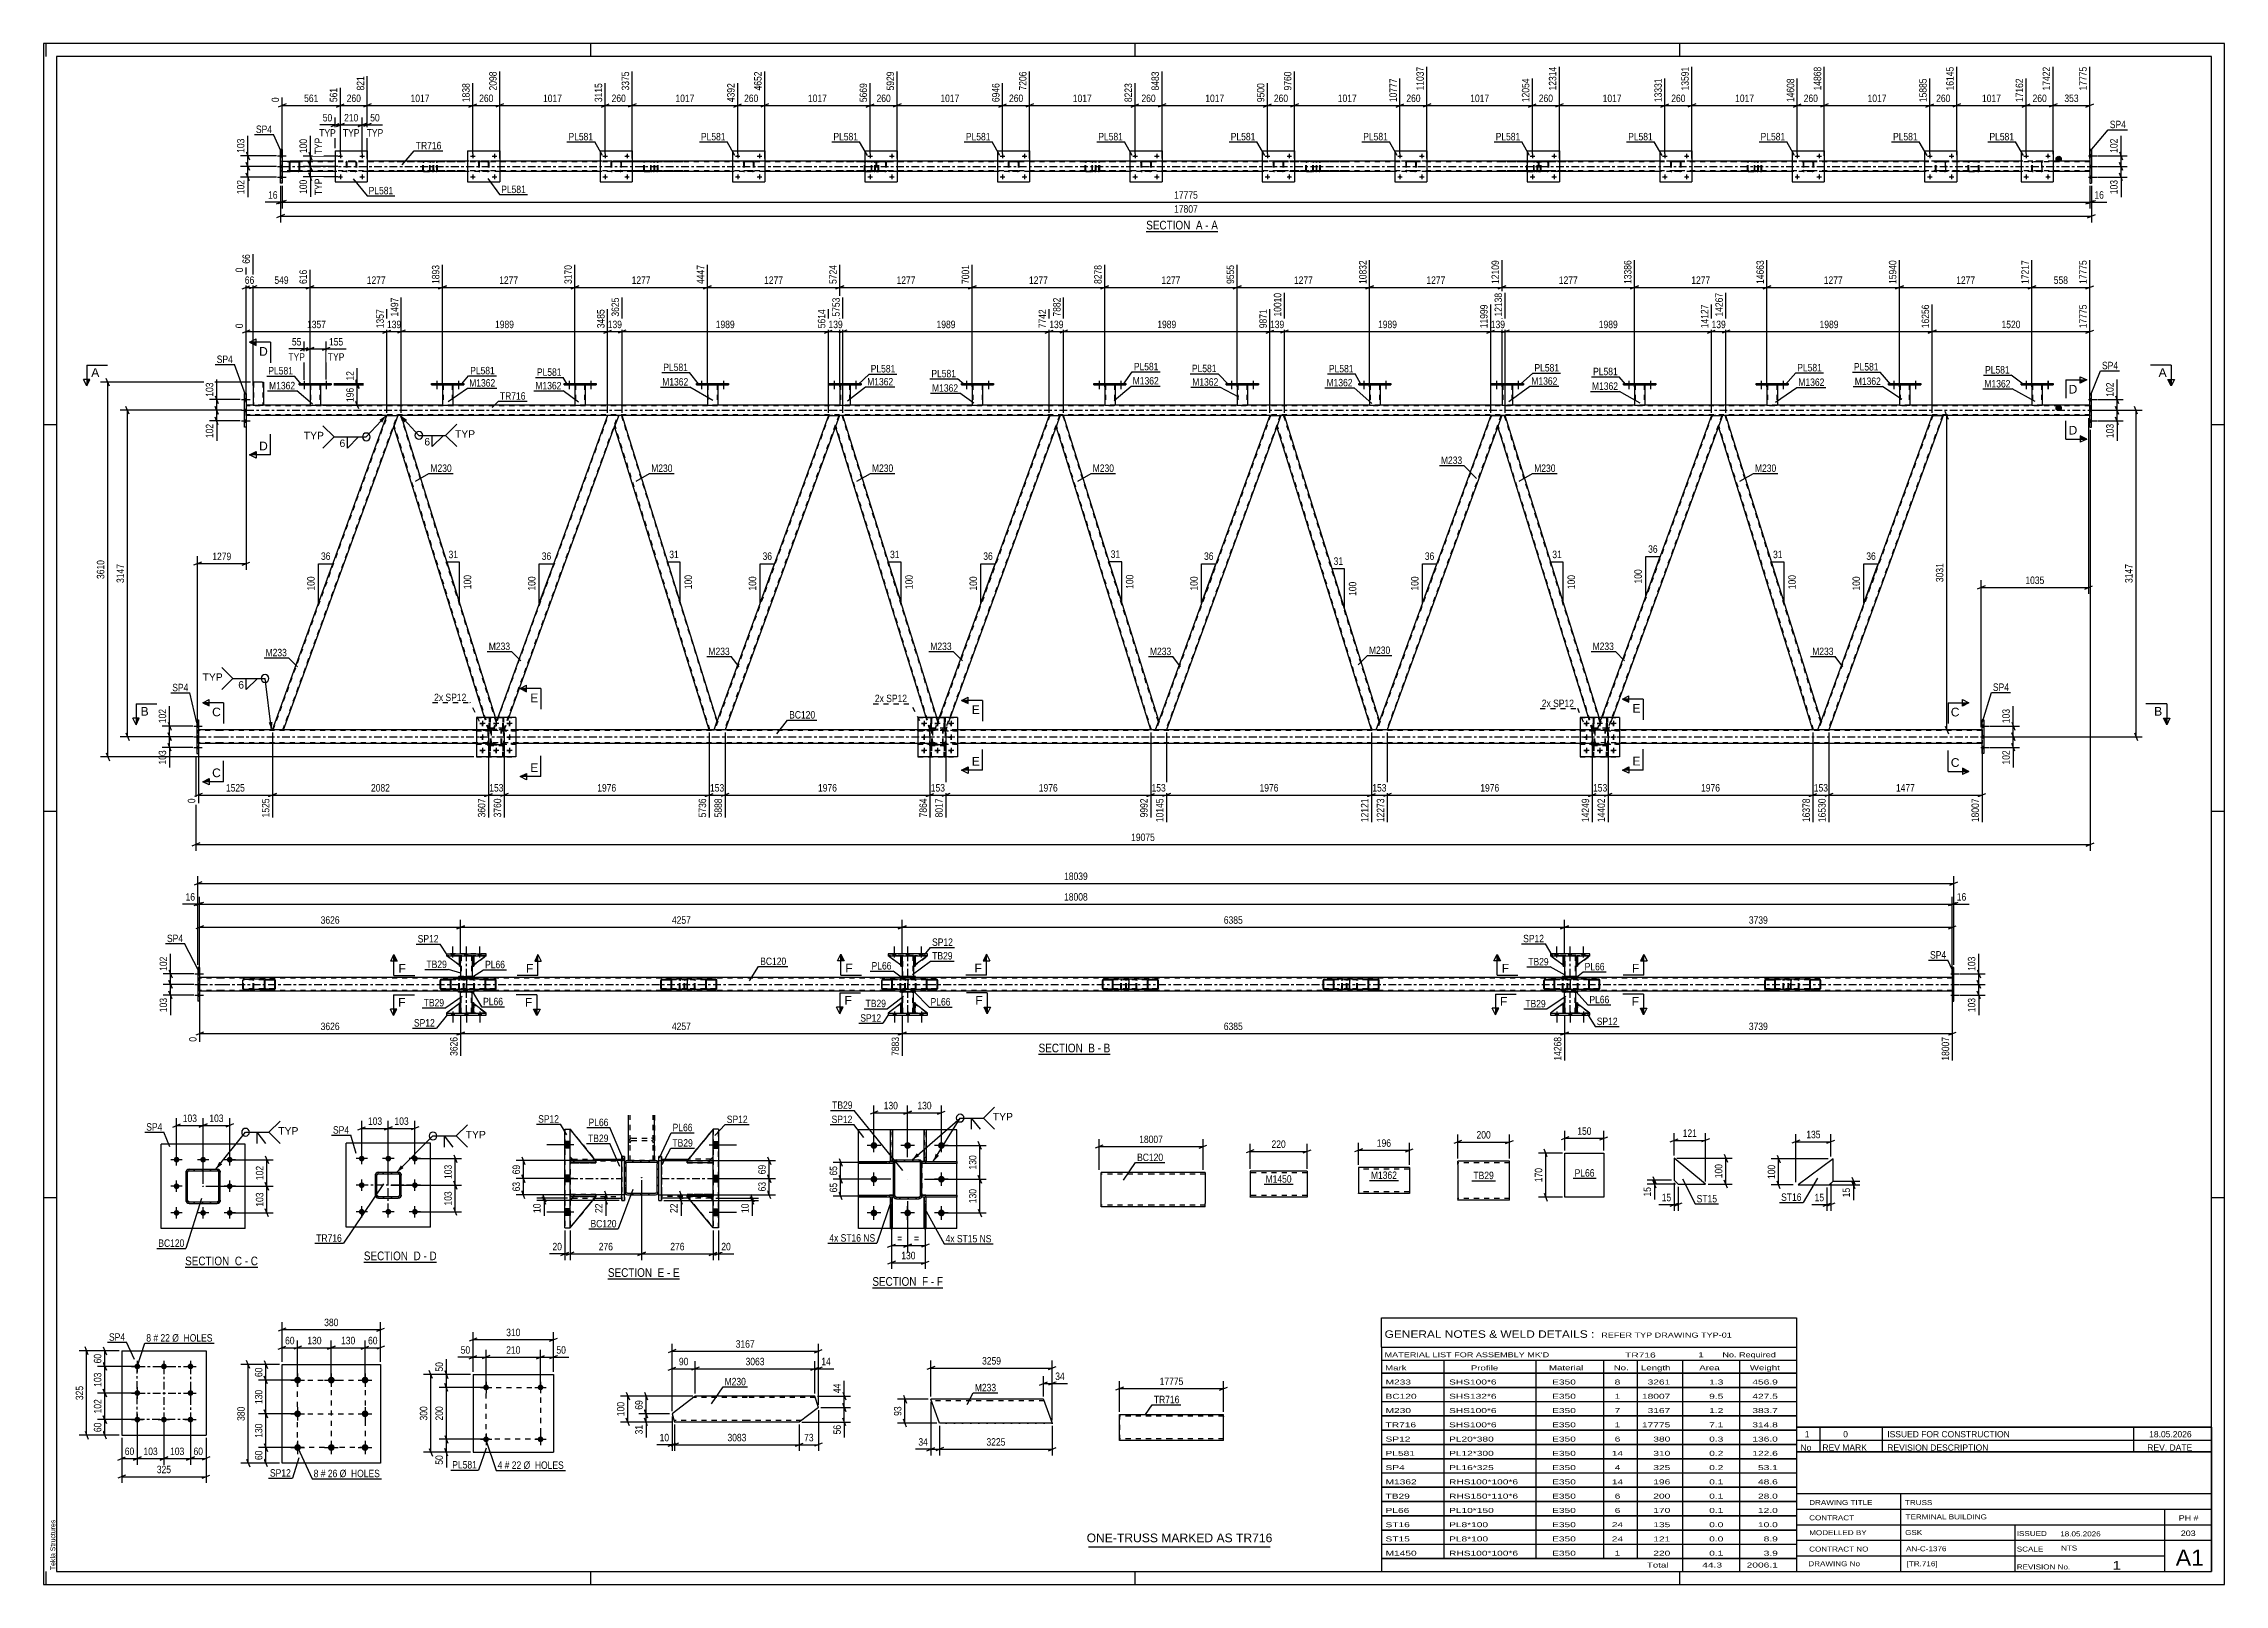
# Model space of a CAD drawing. Header units: millimetres. Extents: x 0 to 841, y 0 to 594.
import ezdxf

# ---------------------------------------------------------------- set-up
doc = ezdxf.new("R2010")
doc.units = ezdxf.units.MM
doc.linetypes.add('DXK_LINE_DOT2', pattern=[3.9198, 1.9599, -1.9599])
doc.linetypes.add('DXK_LINE_DOT3', pattern=[5.9187, 2.979, -0.9799, 0.9799, -0.9799])
doc.styles.add('Arial', font='arial.ttf', dxfattribs={"height": 0.2})
doc.styles.add('Arial Narrow', font='ARIALN.TTF', dxfattribs={"height": 0.2})

# ---------------------------------------------------------------- blocks, each defined once
blk = doc.blocks.new('Unknown-247646094-1133')
at = {"color": 5, "linetype": 'Continuous'}
for p, q in [((841, 594), (0, 594)), ((0, 594), (0, 0)), ((1, 589), (1, 594)), ((836, 589), (5, 589)), ((5, 589), (5, 5)), ((211, 589), (211, 594)), ((421, 589), (421, 594)), ((631, 589), (631, 594)), ((836, 5), (836, 589)), ((841, 0), (841, 594)), ((5, 447), (0, 447)), ((841, 447), (836, 447)), ((5, 298), (0, 298)), ((841, 298), (836, 298)), ((5, 149), (0, 149)), ((841, 149), (836, 149)), ((0, 0), (841, 0)), ((1, 0), (1, 5)), ((5, 5), (836, 5)), ((211, 0), (211, 5)), ((421, 0), (421, 5)), ((631, 0), (631, 5))]:
    blk.add_line(p, q, dxfattribs=at)
at = {"color": 174, "linetype": 'Continuous', "style": 'Arial'}
blk.add_text('Tekla Structures', height=1.9102, rotation=90, dxfattribs=at).set_placement((4.5, 5.5))
blk = doc.blocks.new('Unknown-247646094-11 - 4145')
at = {"color": 6, "linetype": 'Continuous'}
blk.add_line((425.22, 521.61), (452.86, 521.61), dxfattribs=at)
at = {"color": 0, "linetype": 'Continuous'}
blk.add_wipeout([(443.32, 522.36), (443.32, 525.86), (425.22, 525.86), (425.22, 522.36)], dxfattribs=at)
blk.add_wipeout([(446.93, 522.36), (446.93, 525.86), (444.37, 525.86), (444.37, 522.36)], dxfattribs=at)
at = {"color": 7, "linetype": 'Continuous', "style": 'Arial Narrow'}
blk.add_text('SECTION ', height=3.34, dxfattribs=at).set_placement((425.22, 522.36))
at = {"color": 0, "linetype": 'Continuous'}
blk.add_wipeout([(449.26, 522.36), (449.26, 525.86), (447.98, 525.86), (447.98, 522.36)], dxfattribs=at)
blk.add_wipeout([(452.86, 522.36), (452.86, 525.86), (450.31, 525.86), (450.31, 522.36)], dxfattribs=at)
at = {"color": 7, "linetype": 'Continuous', "style": 'Arial Narrow'}
for s, p in [('A', (444.37, 522.36)), ('-', (447.98, 522.36)), ('A', (450.31, 522.36))]:
    blk.add_text(s, height=3.34, dxfattribs=at).set_placement(p)
blk = doc.blocks.new('Unknown-247646094-12 - 2419')
at = {"color": 6, "linetype": 'Continuous'}
blk.add_line((383.71, 204.37), (411.36, 204.37), dxfattribs=at)
at = {"color": 0, "linetype": 'Continuous'}
blk.add_wipeout([(401.82, 205.12), (401.82, 208.62), (383.71, 208.62), (383.71, 205.12)], dxfattribs=at)
blk.add_wipeout([(405.43, 205.12), (405.43, 208.62), (402.87, 208.62), (402.87, 205.12)], dxfattribs=at)
at = {"color": 7, "linetype": 'Continuous', "style": 'Arial Narrow'}
blk.add_text('SECTION ', height=3.34, dxfattribs=at).set_placement((383.71, 205.12))
at = {"color": 0, "linetype": 'Continuous'}
blk.add_wipeout([(407.75, 205.12), (407.75, 208.62), (406.48, 208.62), (406.48, 205.12)], dxfattribs=at)
blk.add_wipeout([(411.36, 205.12), (411.36, 208.62), (408.8, 208.62), (408.8, 205.12)], dxfattribs=at)
at = {"color": 7, "linetype": 'Continuous', "style": 'Arial Narrow'}
for s, p in [('B', (402.87, 205.12)), ('-', (406.48, 205.12)), ('B', (408.8, 205.12))]:
    blk.add_text(s, height=3.34, dxfattribs=at).set_placement(p)
blk = doc.blocks.new('Unknown-247646094-13 - 1834')
at = {"color": 6, "linetype": 'Continuous'}
blk.add_line((54.58, 122.27), (82.65, 122.27), dxfattribs=at)
at = {"color": 0, "linetype": 'Continuous'}
blk.add_wipeout([(72.69, 123.02), (72.69, 126.52), (54.58, 126.52), (54.58, 123.02)], dxfattribs=at)
blk.add_wipeout([(76.51, 123.02), (76.51, 126.52), (73.74, 126.52), (73.74, 123.02)], dxfattribs=at)
at = {"color": 7, "linetype": 'Continuous', "style": 'Arial Narrow'}
blk.add_text('SECTION ', height=3.34, dxfattribs=at).set_placement((54.58, 123.02))
at = {"color": 0, "linetype": 'Continuous'}
blk.add_wipeout([(78.84, 123.02), (78.84, 126.52), (77.56, 126.52), (77.56, 123.02)], dxfattribs=at)
blk.add_wipeout([(82.65, 123.02), (82.65, 126.52), (79.89, 126.52), (79.89, 123.02)], dxfattribs=at)
at = {"color": 7, "linetype": 'Continuous', "style": 'Arial Narrow'}
for s, p in [('C', (73.74, 123.02)), ('C', (79.89, 123.02)), ('-', (77.56, 123.02))]:
    blk.add_text(s, height=3.34, dxfattribs=at).set_placement(p)
blk = doc.blocks.new('Unknown-247646094-14 - 1659')
at = {"color": 6, "linetype": 'Continuous'}
blk.add_line((123.5, 124.23), (151.57, 124.23), dxfattribs=at)
at = {"color": 0, "linetype": 'Continuous'}
blk.add_wipeout([(141.61, 124.98), (141.61, 128.48), (123.5, 128.48), (123.5, 124.98)], dxfattribs=at)
blk.add_wipeout([(145.42, 124.98), (145.42, 128.48), (142.66, 128.48), (142.66, 124.98)], dxfattribs=at)
at = {"color": 7, "linetype": 'Continuous', "style": 'Arial Narrow'}
blk.add_text('SECTION ', height=3.34, dxfattribs=at).set_placement((123.5, 124.98))
at = {"color": 0, "linetype": 'Continuous'}
blk.add_wipeout([(147.75, 124.98), (147.75, 128.48), (146.47, 128.48), (146.47, 124.98)], dxfattribs=at)
blk.add_wipeout([(151.57, 124.98), (151.57, 128.48), (148.8, 128.48), (148.8, 124.98)], dxfattribs=at)
at = {"color": 7, "linetype": 'Continuous', "style": 'Arial Narrow'}
for s, p in [('D', (142.66, 124.98)), ('-', (146.47, 124.98)), ('D', (148.8, 124.98))]:
    blk.add_text(s, height=3.34, dxfattribs=at).set_placement(p)
blk = doc.blocks.new('Unknown-247646094-15 - 1370')
at = {"color": 6, "linetype": 'Continuous'}
blk.add_line((217.63, 117.8), (245.28, 117.8), dxfattribs=at)
at = {"color": 0, "linetype": 'Continuous'}
blk.add_wipeout([(235.74, 118.55), (235.74, 122.05), (217.63, 122.05), (217.63, 118.55)], dxfattribs=at)
blk.add_wipeout([(239.35, 118.55), (239.35, 122.05), (236.79, 122.05), (236.79, 118.55)], dxfattribs=at)
at = {"color": 7, "linetype": 'Continuous', "style": 'Arial Narrow'}
blk.add_text('SECTION ', height=3.34, dxfattribs=at).set_placement((217.63, 118.55))
at = {"color": 0, "linetype": 'Continuous'}
blk.add_wipeout([(241.67, 118.55), (241.67, 122.05), (240.4, 122.05), (240.4, 118.55)], dxfattribs=at)
blk.add_wipeout([(245.28, 118.55), (245.28, 122.05), (242.72, 122.05), (242.72, 118.55)], dxfattribs=at)
at = {"color": 7, "linetype": 'Continuous', "style": 'Arial Narrow'}
for s, p in [('E', (236.79, 118.55)), ('-', (240.4, 118.55)), ('E', (242.72, 118.55))]:
    blk.add_text(s, height=3.34, dxfattribs=at).set_placement(p)
blk = doc.blocks.new('Unknown-247646094-17 - 2023')
at = {"color": 6, "linetype": 'Continuous'}
blk.add_line((319.6, 114.35), (346.81, 114.35), dxfattribs=at)
at = {"color": 0, "linetype": 'Continuous'}
blk.add_wipeout([(337.71, 115.1), (337.71, 118.6), (319.6, 118.6), (319.6, 115.1)], dxfattribs=at)
blk.add_wipeout([(341.1, 115.1), (341.1, 118.6), (338.76, 118.6), (338.76, 115.1)], dxfattribs=at)
at = {"color": 7, "linetype": 'Continuous', "style": 'Arial Narrow'}
blk.add_text('SECTION ', height=3.34, dxfattribs=at).set_placement((319.6, 115.1))
at = {"color": 0, "linetype": 'Continuous'}
blk.add_wipeout([(343.42, 115.1), (343.42, 118.6), (342.15, 118.6), (342.15, 115.1)], dxfattribs=at)
blk.add_wipeout([(346.81, 115.1), (346.81, 118.6), (344.47, 118.6), (344.47, 115.1)], dxfattribs=at)
at = {"color": 7, "linetype": 'Continuous', "style": 'Arial Narrow'}
for s, p in [('F', (338.76, 115.1)), ('F', (344.47, 115.1)), ('-', (342.15, 115.1))]:
    blk.add_text(s, height=3.34, dxfattribs=at).set_placement(p)
blk = doc.blocks.new('Part-247646094-27574 - 27573')
at = {"color": 2, "linetype": 'Continuous'}
for p, q in [((251.33, 72.59), (242.34, 65.74)), ((271.33, 72.59), (251.33, 72.59)), ((297.4, 72.59), (271.43, 72.59)), ((298.78, 68.19), (291.43, 62.59)), ((298.78, 68.19), (297.4, 72.59)), ((242.34, 65.74), (243.32, 62.59)), ((271.33, 62.59), (243.32, 62.59)), ((291.43, 62.59), (271.43, 62.59))]:
    blk.add_line(p, q, dxfattribs=at)
at = {"color": 7, "linetype": 'DXK_LINE_DOT2'}
for p, q in [((271.33, 71.99), (250.55, 71.99)), ((297.59, 71.99), (271.43, 71.99)), ((243.12, 63.24), (243.09, 63.33)), ((271.33, 63.19), (243.13, 63.19)), ((292.22, 63.19), (271.43, 63.19))]:
    blk.add_line(p, q, dxfattribs=at)
blk = doc.blocks.new('Part-247646094-4586 - 4580')
at = {"color": 2, "linetype": 'Continuous'}
for p, q in [((628.8, 164.31), (628.8, 155.81)), ((640.88, 154.31), (628.8, 164.31)), ((628.8, 155.81), (630.3, 154.31)), ((630.3, 154.31), (640.88, 154.31))]:
    blk.add_line(p, q, dxfattribs=at)
blk = doc.blocks.new('Part-247646094-7560 - 4145')
at = {"color": 2, "linetype": 'Continuous'}
for p, q in [((623.23, 552.66), (623.23, 540.66)), ((623.23, 552.66), (635.63, 552.66)), ((635.63, 552.66), (635.63, 540.66)), ((623.23, 540.66), (635.63, 540.66))]:
    blk.add_line(p, q, dxfattribs=at)
blk = doc.blocks.new('Part-247646094-4155 - 4145')
at = {"linetype": 'Continuous'}
blk.add_hatch(color=2, dxfattribs=at).paths.add_polyline_path([(777.11, 548.66), (776.31, 550.06), (777.91, 550.06)])
at = {"color": 2, "linetype": 'Continuous'}
for p, q in [((91.99, 548.66), (95.13, 548.66)), ((112.43, 548.66), (98.17, 548.66)), ((163.51, 548.66), (124.83, 548.66)), ((214.59, 548.66), (175.91, 548.66)), ((265.67, 548.66), (226.99, 548.66)), ((316.75, 548.66), (278.07, 548.66)), ((367.83, 548.66), (329.15, 548.66)), ((418.91, 548.66), (380.23, 548.66)), ((469.99, 548.66), (431.31, 548.66)), ((521.07, 548.66), (482.39, 548.66)), ((572.15, 548.66), (533.47, 548.66)), ((623.23, 548.66), (584.55, 548.66)), ((674.31, 548.66), (635.63, 548.66)), ((725.39, 548.66), (686.71, 548.66)), ((754.47, 548.66), (737.79, 548.66)), ((762.57, 548.66), (754.57, 548.66)), ((789.11, 548.66), (774.97, 548.66)), ((777.11, 548.66), (776.31, 550.06)), ((776.31, 550.06), (777.91, 550.06)), ((777.91, 550.06), (777.11, 548.66)), ((91.99, 544.66), (95.13, 544.66)), ((112.43, 544.66), (98.17, 544.66)), ((163.51, 544.66), (124.83, 544.66)), ((214.59, 544.66), (175.91, 544.66)), ((265.67, 544.66), (226.99, 544.66)), ((316.75, 544.66), (278.07, 544.66)), ((367.83, 544.66), (329.15, 544.66)), ((418.91, 544.66), (380.23, 544.66)), ((469.99, 544.66), (431.31, 544.66)), ((521.07, 544.66), (482.39, 544.66)), ((572.15, 544.66), (533.47, 544.66)), ((623.23, 544.66), (584.55, 544.66)), ((674.31, 544.66), (635.63, 544.66)), ((725.39, 544.66), (686.71, 544.66)), ((754.47, 544.66), (737.79, 544.66)), ((762.57, 544.66), (754.57, 544.66)), ((789.11, 544.66), (774.97, 544.66))]:
    blk.add_line(p, q, dxfattribs=at)
at = {"color": 7, "linetype": 'DXK_LINE_DOT2'}
for p, q in [((91.99, 548.66), (91.99, 548.66)), ((91.99, 548.66), (91.99, 544.66)), ((91.99, 544.66), (91.99, 548.66)), ((91.99, 548.66), (91.99, 548.66)), ((754.47, 548.42), (91.99, 548.42)), ((98.17, 548.66), (95.13, 548.66)), ((754.47, 548.66), (112.43, 548.66)), ((175.91, 548.66), (163.51, 548.66)), ((226.99, 548.66), (214.59, 548.66)), ((278.07, 548.66), (265.67, 548.66)), ((329.15, 548.66), (316.75, 548.66)), ((380.23, 548.66), (367.83, 548.66)), ((431.31, 548.66), (418.91, 548.66)), ((482.39, 548.66), (469.99, 548.66)), ((533.47, 548.66), (521.07, 548.66)), ((584.55, 548.66), (572.15, 548.66)), ((635.63, 548.66), (623.23, 548.66)), ((686.71, 548.66), (674.31, 548.66)), ((737.79, 548.66), (725.39, 548.66)), ((774.97, 548.66), (754.57, 548.66)), ((789.11, 548.42), (754.57, 548.42)), ((774.97, 548.66), (762.57, 548.66)), ((789.11, 548.66), (789.11, 544.66)), ((754.47, 544.9), (91.99, 544.9)), ((91.99, 544.66), (91.99, 544.66)), ((91.99, 544.66), (91.99, 544.66)), ((98.17, 544.66), (95.13, 544.66)), ((124.83, 544.66), (112.43, 544.66)), ((175.91, 544.66), (163.51, 544.66)), ((226.99, 544.66), (214.59, 544.66)), ((278.07, 544.66), (265.67, 544.66)), ((329.15, 544.66), (316.75, 544.66)), ((380.23, 544.66), (367.83, 544.66)), ((431.31, 544.66), (418.91, 544.66)), ((482.39, 544.66), (469.99, 544.66)), ((533.47, 544.66), (521.07, 544.66)), ((584.55, 544.66), (572.15, 544.66)), ((635.63, 544.66), (623.23, 544.66)), ((686.71, 544.66), (674.31, 544.66)), ((737.79, 544.66), (725.39, 544.66)), ((789.11, 544.9), (754.57, 544.9)), ((774.97, 544.66), (762.57, 544.66))]:
    blk.add_line(p, q, dxfattribs=at)
at = {"color": 7, "linetype": 'DXK_LINE_DOT3'}
for p, q in [((91.99, 546.66), (754.47, 546.66)), ((754.57, 546.66), (789.11, 546.66))]:
    blk.add_line(p, q, dxfattribs=at)
at = {"color": 2, "linetype": 'Continuous'}
blk.add_circle((777.11, 549.56), 1, dxfattribs=at)
blk = doc.blocks.new('Bolt-247646094-4148 - 4145')
at = {"linetype": 'Continuous'}
for points in [[(789.75, 550.32), (789.75, 551.2), (789.11, 551.2), (789.11, 550.32)], [(789.75, 550.32), (789.75, 551.2), (789.11, 551.2), (789.11, 550.32)], [(789.75, 550.32), (789.75, 551.2), (789.11, 551.2), (789.11, 550.32)], [(789.75, 546.22), (789.75, 547.1), (789.11, 547.1), (789.11, 546.22)], [(789.75, 546.22), (789.75, 547.1), (789.11, 547.1), (789.11, 546.22)], [(789.75, 542.12), (789.75, 543), (789.11, 543), (789.11, 542.12)], [(789.75, 542.12), (789.75, 543), (789.11, 543), (789.11, 542.12)], [(789.75, 542.12), (789.75, 543), (789.11, 543), (789.11, 542.12)]]:
    blk.add_hatch(color=1, dxfattribs=at).paths.add_polyline_path(points)
at = {"color": 1, "linetype": 'Continuous'}
for p, q in [((788.59, 550.76), (791.91, 550.76)), ((788.59, 550.76), (791.91, 550.76)), ((788.59, 550.76), (791.91, 550.76)), ((788.59, 546.66), (791.91, 546.66)), ((788.59, 546.66), (791.91, 546.66)), ((789.11, 551.2), (789.75, 551.2)), ((789.11, 551.2), (789.75, 551.2)), ((789.11, 551.2), (789.75, 551.2)), ((789.11, 550.32), (789.75, 550.32)), ((789.11, 550.32), (789.75, 550.32)), ((789.11, 550.32), (789.75, 550.32)), ((789.11, 547.1), (789.75, 547.1)), ((789.11, 547.1), (789.75, 547.1)), ((788.59, 542.56), (791.91, 542.56)), ((788.59, 542.56), (791.91, 542.56)), ((788.59, 542.56), (791.91, 542.56)), ((789.11, 546.22), (789.75, 546.22)), ((789.11, 546.22), (789.75, 546.22)), ((789.11, 543), (789.75, 543)), ((789.11, 543), (789.75, 543)), ((789.11, 543), (789.75, 543)), ((789.11, 542.12), (789.75, 542.12)), ((789.11, 542.12), (789.75, 542.12)), ((789.11, 542.12), (789.75, 542.12))]:
    blk.add_line(p, q, dxfattribs=at)
blk = doc.blocks.new('Part-247646094-7551 - 4145')
at = {"color": 7, "linetype": 'DXK_LINE_DOT2'}
for p, q in [((423.11, 548.18), (423.15, 548.36)), ((423.15, 548.36), (423.11, 548.18)), ((423.11, 548.18), (423.11, 545.14)), ((423.35, 548.18), (423.37, 548.27)), ((423.35, 548.18), (423.35, 545.14)), ((423.37, 548.27), (423.42, 548.35)), ((423.41, 548.62), (423.59, 548.66)), ((423.59, 548.66), (423.41, 548.62)), ((423.42, 548.35), (423.5, 548.4)), ((423.5, 548.4), (423.59, 548.42)), ((426.63, 548.66), (423.59, 548.66)), ((426.63, 548.42), (423.59, 548.42)), ((426.63, 548.66), (426.81, 548.62)), ((426.81, 548.62), (426.63, 548.66)), ((426.63, 548.42), (426.72, 548.4)), ((426.72, 548.4), (426.8, 548.35)), ((426.8, 548.35), (426.85, 548.27)), ((426.85, 548.27), (426.87, 548.18)), ((426.87, 548.18), (426.87, 545.14)), ((427.07, 548.36), (427.11, 548.18)), ((427.11, 548.18), (427.07, 548.36)), ((427.11, 548.18), (427.11, 545.14)), ((423.15, 544.96), (423.11, 545.14)), ((423.11, 545.14), (423.15, 544.96)), ((423.37, 545.05), (423.35, 545.14)), ((423.42, 544.97), (423.37, 545.05)), ((423.59, 544.66), (423.41, 544.7)), ((423.41, 544.7), (423.59, 544.66)), ((423.5, 544.92), (423.42, 544.97)), ((423.59, 544.9), (423.5, 544.92)), ((426.63, 544.9), (423.59, 544.9)), ((426.63, 544.66), (423.59, 544.66)), ((426.72, 544.92), (426.63, 544.9)), ((426.81, 544.7), (426.63, 544.66)), ((426.63, 544.66), (426.81, 544.7)), ((426.8, 544.97), (426.72, 544.92)), ((426.85, 545.05), (426.8, 544.97)), ((426.87, 545.14), (426.85, 545.05)), ((427.11, 545.14), (427.07, 544.96)), ((427.07, 544.96), (427.11, 545.14))]:
    blk.add_line(p, q, dxfattribs=at)
at = {"color": 7, "linetype": 'DXK_LINE_DOT3'}
blk.add_line((425.11, 546.66), (425.11, 546.66), dxfattribs=at)
at = {"color": 7, "linetype": 'DXK_LINE_DOT2'}
for centre, start, end in [((423.59, 548.18), 112.50005, 157.50005), ((423.59, 548.18), 112.50005, 157.50005), ((426.63, 548.18), 22.50005, 67.50005), ((426.63, 548.18), 22.50005, 67.50005), ((423.59, 545.14), 202.50005, 247.50005), ((423.59, 545.14), 202.50005, 247.50005), ((426.63, 545.14), 292.50005, 337.50005), ((426.63, 545.14), 292.50005, 337.50005)]:
    blk.add_arc(centre, 0.48, start, end, dxfattribs=at)
blk = doc.blocks.new('Part-247646094-4212 - 4145')
at = {"color": 7, "linetype": 'DXK_LINE_DOT2'}
for p, q in [((745.96, 548.66), (730.98, 548.66)), ((745.96, 548.42), (730.98, 548.42)), ((742.25, 548.35), (742.22, 548.18)), ((742.22, 545.14), (742.22, 548.18)), ((742.26, 548.36), (742.25, 548.35)), ((742.47, 548.18), (742.49, 548.27)), ((742.47, 545.14), (742.47, 548.18)), ((742.49, 548.27), (742.55, 548.35)), ((742.73, 548.66), (742.53, 548.62)), ((742.55, 548.35), (742.63, 548.4)), ((742.63, 548.4), (742.73, 548.42)), ((742.73, 548.66), (745.96, 548.66)), ((746.16, 548.62), (745.96, 548.66)), ((745.96, 548.42), (746.06, 548.4)), ((746.06, 548.4), (746.14, 548.35)), ((746.14, 548.35), (746.2, 548.27)), ((746.2, 548.27), (746.22, 548.18)), ((746.22, 545.14), (746.22, 548.18)), ((746.44, 548.35), (746.44, 548.36)), ((746.47, 548.18), (746.44, 548.35)), ((746.47, 545.14), (746.47, 548.18)), ((745.96, 544.9), (730.98, 544.9)), ((745.96, 544.66), (730.98, 544.66)), ((742.22, 545.14), (742.26, 544.96)), ((742.49, 545.05), (742.47, 545.14)), ((742.55, 544.97), (742.49, 545.05)), ((742.53, 544.7), (742.73, 544.66)), ((742.63, 544.92), (742.55, 544.97)), ((742.73, 544.9), (742.63, 544.92)), ((742.73, 544.66), (745.96, 544.66)), ((746.06, 544.92), (745.96, 544.9)), ((745.96, 544.66), (746.16, 544.7)), ((746.14, 544.97), (746.06, 544.92)), ((746.2, 545.05), (746.14, 544.97)), ((746.22, 545.14), (746.2, 545.05)), ((746.44, 544.96), (746.47, 545.14))]:
    blk.add_line(p, q, dxfattribs=at)
for centre, start, end in [((742.71, 548.16), 110.75836, 155.68009), ((745.98, 548.16), 24.32, 69.24173), ((742.71, 545.16), 204.32, 249.24173), ((745.98, 545.16), 290.75836, 335.68009)]:
    blk.add_arc(centre, 0.496, start, end, dxfattribs=at)
blk = doc.blocks.new('Part-247646094-4198 - 4145')
at = {"color": 2, "linetype": 'Continuous'}
for p, q in [((789.75, 553.16), (789.11, 553.16)), ((789.11, 553.16), (789.11, 540.16)), ((789.75, 553.16), (789.75, 540.16)), ((789.11, 540.16), (789.75, 540.16))]:
    blk.add_line(p, q, dxfattribs=at)
blk = doc.blocks.new('Bolt-247646094-7585 - 4145')
at = {"linetype": 'Continuous'}
for points in [[(523.51, 550.66, -1), (522.63, 550.66, -1)], [(531.91, 550.66, -1), (531.03, 550.66, -1)]]:
    blk.add_hatch(color=1, dxfattribs=at).paths.add_polyline_path(points)
at = {"color": 1, "linetype": 'Continuous'}
for p, q in [((522.19, 550.66), (523.95, 550.66)), ((523.07, 551.54), (523.07, 549.78)), ((530.59, 550.66), (532.35, 550.66)), ((531.47, 551.54), (531.47, 549.78))]:
    blk.add_line(p, q, dxfattribs=at)
blk = doc.blocks.new('Part-247646094-4190 - 4145')
at = {"color": 7, "linetype": 'DXK_LINE_DOT2'}
for p, q in [((574.68, 548.36), (574.66, 548.18)), ((574.66, 545.14), (574.66, 548.18)), ((574.74, 548.52), (574.68, 548.36)), ((574.83, 548.62), (574.74, 548.52)), ((574.79, 548.18), (574.81, 548.27)), ((574.79, 545.14), (574.79, 548.18)), ((574.81, 548.27), (574.83, 548.35)), ((574.93, 548.66), (574.83, 548.62)), ((574.83, 548.35), (574.88, 548.4)), ((574.88, 548.4), (574.93, 548.42)), ((577.02, 548.66), (574.93, 548.66)), ((587.09, 548.66), (574.93, 548.66)), ((587.09, 548.42), (574.93, 548.42)), ((576.21, 548.66), (576.21, 548.42)), ((577.21, 548.62), (577.02, 548.66)), ((577.02, 548.42), (577.12, 548.4)), ((577.12, 548.4), (577.2, 548.35)), ((577.2, 548.35), (577.25, 548.27)), ((577.25, 548.27), (577.27, 548.18)), ((577.27, 545.14), (577.27, 548.18)), ((577.49, 548.35), (577.49, 548.36)), ((577.52, 548.18), (577.49, 548.35)), ((577.52, 545.14), (577.52, 548.18)), ((574.66, 545.14), (574.68, 544.96)), ((574.68, 544.96), (574.74, 544.8)), ((574.74, 544.8), (574.83, 544.7)), ((574.81, 545.05), (574.79, 545.14)), ((574.83, 544.97), (574.81, 545.05)), ((574.88, 544.92), (574.83, 544.97)), ((574.83, 544.7), (574.93, 544.66)), ((574.93, 544.9), (574.88, 544.92)), ((587.09, 544.9), (574.93, 544.9)), ((587.09, 544.66), (574.93, 544.66)), ((576.21, 544.66), (576.21, 544.9)), ((577.12, 544.92), (577.02, 544.9)), ((577.02, 544.66), (577.21, 544.7)), ((577.2, 544.97), (577.12, 544.92)), ((577.25, 545.05), (577.2, 544.97)), ((577.27, 545.14), (577.25, 545.05)), ((577.49, 544.96), (577.52, 545.14))]:
    blk.add_line(p, q, dxfattribs=at)
for centre, start, end in [((577.04, 548.17), 23.84945, 68.80594), ((577.04, 545.16), 291.19414, 336.15064)]:
    blk.add_arc(centre, 0.492, start, end, dxfattribs=at)
blk = doc.blocks.new('Bolt-247646094-4150 - 4145')
at = {"linetype": 'Continuous'}
for points in [[(91.99, 550.32), (91.99, 551.2), (91.35, 551.2), (91.35, 550.32)], [(91.99, 550.32), (91.99, 551.2), (91.35, 551.2), (91.35, 550.32)], [(91.99, 550.32), (91.99, 551.2), (91.35, 551.2), (91.35, 550.32)], [(91.99, 546.22), (91.99, 547.1), (91.35, 547.1), (91.35, 546.22)], [(91.99, 546.22), (91.99, 547.1), (91.35, 547.1), (91.35, 546.22)], [(91.99, 542.12), (91.99, 543), (91.35, 543), (91.35, 542.12)], [(91.99, 542.12), (91.99, 543), (91.35, 543), (91.35, 542.12)], [(91.99, 542.12), (91.99, 543), (91.35, 543), (91.35, 542.12)]]:
    blk.add_hatch(color=1, dxfattribs=at).paths.add_polyline_path(points)
at = {"color": 1, "linetype": 'Continuous'}
for p, q in [((90.19, 550.76), (93.51, 550.76)), ((90.19, 550.76), (93.51, 550.76)), ((90.19, 550.76), (93.51, 550.76)), ((90.19, 546.66), (93.51, 546.66)), ((90.19, 546.66), (93.51, 546.66)), ((91.35, 551.2), (91.99, 551.2)), ((91.35, 551.2), (91.99, 551.2)), ((91.35, 551.2), (91.99, 551.2)), ((91.35, 550.32), (91.99, 550.32)), ((91.35, 550.32), (91.99, 550.32)), ((91.35, 550.32), (91.99, 550.32)), ((91.35, 547.1), (91.99, 547.1)), ((91.35, 547.1), (91.99, 547.1)), ((90.19, 542.56), (93.51, 542.56)), ((90.19, 542.56), (93.51, 542.56)), ((90.19, 542.56), (93.51, 542.56)), ((91.35, 546.22), (91.99, 546.22)), ((91.35, 546.22), (91.99, 546.22)), ((91.35, 543), (91.99, 543)), ((91.35, 543), (91.99, 543)), ((91.35, 543), (91.99, 543)), ((91.35, 542.12), (91.99, 542.12)), ((91.35, 542.12), (91.99, 542.12)), ((91.35, 542.12), (91.99, 542.12))]:
    blk.add_line(p, q, dxfattribs=at)
blk = doc.blocks.new('Part-247646094-7561 - 4145')
at = {"color": 7, "linetype": 'DXK_LINE_DOT2'}
for p, q in [((678.51, 548.18), (678.55, 548.36)), ((678.55, 548.36), (678.51, 548.18)), ((678.51, 548.18), (678.51, 545.14)), ((678.75, 548.18), (678.77, 548.27)), ((678.75, 548.18), (678.75, 545.14)), ((678.77, 548.27), (678.82, 548.35)), ((678.81, 548.62), (678.99, 548.66)), ((678.99, 548.66), (678.81, 548.62)), ((678.82, 548.35), (678.9, 548.4)), ((678.9, 548.4), (678.99, 548.42)), ((682.03, 548.66), (678.99, 548.66)), ((682.03, 548.42), (678.99, 548.42)), ((682.03, 548.66), (682.22, 548.62)), ((682.22, 548.62), (682.03, 548.66)), ((682.03, 548.42), (682.13, 548.4)), ((682.13, 548.4), (682.2, 548.35)), ((682.2, 548.35), (682.26, 548.27)), ((682.26, 548.27), (682.27, 548.18)), ((682.27, 548.18), (682.27, 545.14)), ((682.48, 548.36), (682.51, 548.18)), ((682.51, 548.18), (682.48, 548.36)), ((682.51, 548.18), (682.51, 545.14)), ((678.55, 544.96), (678.51, 545.14)), ((678.51, 545.14), (678.55, 544.96)), ((678.77, 545.05), (678.75, 545.14)), ((678.82, 544.97), (678.77, 545.05)), ((678.99, 544.66), (678.81, 544.7)), ((678.81, 544.7), (678.99, 544.66)), ((678.9, 544.92), (678.82, 544.97)), ((678.99, 544.9), (678.9, 544.92)), ((682.03, 544.9), (678.99, 544.9)), ((682.03, 544.66), (678.99, 544.66)), ((682.13, 544.92), (682.03, 544.9)), ((682.22, 544.7), (682.03, 544.66)), ((682.03, 544.66), (682.22, 544.7)), ((682.2, 544.97), (682.13, 544.92)), ((682.26, 545.05), (682.2, 544.97)), ((682.27, 545.14), (682.26, 545.05)), ((682.51, 545.14), (682.48, 544.96)), ((682.48, 544.96), (682.51, 545.14))]:
    blk.add_line(p, q, dxfattribs=at)
at = {"color": 7, "linetype": 'DXK_LINE_DOT3'}
blk.add_line((680.51, 546.66), (680.51, 546.66), dxfattribs=at)
at = {"color": 7, "linetype": 'DXK_LINE_DOT2'}
for centre, start, end in [((678.99, 548.18), 112.50005, 157.50005), ((678.99, 548.18), 112.50005, 157.50005), ((682.03, 548.18), 22.50005, 67.50005), ((682.03, 548.18), 22.50005, 67.50005), ((678.99, 545.14), 202.50005, 247.50005), ((678.99, 545.14), 202.50005, 247.50005), ((682.03, 545.14), 292.50005, 337.50005), ((682.03, 545.14), 292.50005, 337.50005)]:
    blk.add_arc(centre, 0.48, start, end, dxfattribs=at)
blk = doc.blocks.new('Part-247646094-4214 - 4145')
at = {"color": 7, "linetype": 'DXK_LINE_DOT2'}
for p, q in [((234.14, 548.36), (234.12, 548.18)), ((234.12, 545.14), (234.12, 548.18)), ((234.2, 548.52), (234.14, 548.36)), ((234.29, 548.62), (234.2, 548.52)), ((234.26, 548.18), (234.27, 548.27)), ((234.26, 545.14), (234.26, 548.18)), ((234.27, 548.27), (234.3, 548.35)), ((234.39, 548.66), (234.29, 548.62)), ((234.3, 548.35), (234.34, 548.4)), ((234.34, 548.4), (234.39, 548.42)), ((236.48, 548.66), (234.39, 548.66)), ((246.55, 548.66), (234.39, 548.66)), ((246.55, 548.42), (234.39, 548.42)), ((235.67, 548.42), (235.67, 548.66)), ((236.68, 548.62), (236.48, 548.66)), ((236.48, 548.42), (236.58, 548.4)), ((236.58, 548.4), (236.66, 548.35)), ((236.66, 548.35), (236.72, 548.27)), ((236.72, 548.27), (236.74, 548.18)), ((236.74, 545.14), (236.74, 548.18)), ((236.95, 548.35), (236.95, 548.36)), ((236.99, 548.18), (236.95, 548.35)), ((236.99, 545.14), (236.99, 548.18)), ((234.12, 545.14), (234.14, 544.96)), ((234.14, 544.96), (234.2, 544.8)), ((234.2, 544.8), (234.29, 544.7)), ((234.27, 545.05), (234.26, 545.14)), ((234.3, 544.97), (234.27, 545.05)), ((234.29, 544.7), (234.39, 544.66)), ((234.34, 544.92), (234.3, 544.97)), ((234.39, 544.9), (234.34, 544.92)), ((246.55, 544.9), (234.39, 544.9)), ((246.55, 544.66), (234.39, 544.66)), ((235.67, 544.66), (235.67, 544.9)), ((236.58, 544.92), (236.48, 544.9)), ((236.48, 544.66), (236.68, 544.7)), ((236.66, 544.97), (236.58, 544.92)), ((236.72, 545.05), (236.66, 544.97)), ((236.74, 545.14), (236.72, 545.05)), ((236.95, 544.96), (236.99, 545.14))]:
    blk.add_line(p, q, dxfattribs=at)
for centre, start, end in [((236.5, 548.17), 23.84945, 68.80594), ((236.5, 545.16), 291.19414, 336.15064)]:
    blk.add_arc(centre, 0.492, start, end, dxfattribs=at)
blk = doc.blocks.new('Part-247646094-7572 - 4145')
at = {"color": 2, "linetype": 'Continuous'}
for p, q in [((214.59, 552.66), (214.59, 540.66)), ((214.59, 552.66), (226.99, 552.66)), ((226.99, 552.66), (226.99, 540.66)), ((214.59, 540.66), (226.99, 540.66))]:
    blk.add_line(p, q, dxfattribs=at)
blk = doc.blocks.new('Part-247646094-4191 - 4145')
at = {"color": 7, "linetype": 'DXK_LINE_DOT2'}
for p, q in [((659.81, 548.36), (659.79, 548.18)), ((659.79, 545.14), (659.79, 548.18)), ((659.87, 548.52), (659.81, 548.36)), ((659.96, 548.62), (659.87, 548.52)), ((659.93, 548.18), (659.94, 548.27)), ((659.93, 545.14), (659.93, 548.18)), ((659.94, 548.27), (659.97, 548.35)), ((660.06, 548.66), (659.96, 548.62)), ((659.97, 548.35), (660.01, 548.4)), ((660.01, 548.4), (660.06, 548.42)), ((662.16, 548.66), (660.06, 548.66)), ((672.22, 548.66), (660.06, 548.66)), ((672.22, 548.42), (660.06, 548.42)), ((661.34, 548.42), (661.34, 548.66)), ((662.35, 548.62), (662.16, 548.66)), ((662.16, 548.42), (662.25, 548.4)), ((662.25, 548.4), (662.33, 548.35)), ((662.33, 548.35), (662.39, 548.27)), ((662.39, 548.27), (662.41, 548.18)), ((662.41, 545.14), (662.41, 548.18)), ((662.62, 548.35), (662.62, 548.36)), ((662.66, 548.18), (662.62, 548.35)), ((662.66, 545.14), (662.66, 548.18)), ((659.79, 545.14), (659.81, 544.96)), ((659.81, 544.96), (659.87, 544.8)), ((659.87, 544.8), (659.96, 544.7)), ((659.94, 545.05), (659.93, 545.14)), ((659.97, 544.97), (659.94, 545.05)), ((659.96, 544.7), (660.06, 544.66)), ((660.01, 544.92), (659.97, 544.97)), ((660.06, 544.9), (660.01, 544.92)), ((672.22, 544.9), (660.06, 544.9)), ((672.22, 544.66), (660.06, 544.66)), ((661.34, 544.66), (661.34, 544.9)), ((662.25, 544.92), (662.16, 544.9)), ((662.16, 544.66), (662.35, 544.7)), ((662.33, 544.97), (662.25, 544.92)), ((662.39, 545.05), (662.33, 544.97)), ((662.41, 545.14), (662.39, 545.05)), ((662.62, 544.96), (662.66, 545.14))]:
    blk.add_line(p, q, dxfattribs=at)
for centre, start, end in [((662.17, 548.17), 23.84945, 68.80594), ((662.17, 545.16), 291.19414, 336.15064)]:
    blk.add_arc(centre, 0.492, start, end, dxfattribs=at)
blk = doc.blocks.new('Bolt-247646094-7580 - 4145')
at = {"linetype": 'Continuous'}
for points in [[(421.35, 542.66, -1), (420.47, 542.66, -1)], [(429.75, 542.66, -1), (428.87, 542.66, -1)]]:
    blk.add_hatch(color=1, dxfattribs=at).paths.add_polyline_path(points)
at = {"color": 1, "linetype": 'Continuous'}
for p, q in [((420.03, 542.66), (421.79, 542.66)), ((420.91, 543.54), (420.91, 541.78)), ((428.43, 542.66), (430.19, 542.66)), ((429.31, 543.54), (429.31, 541.78))]:
    blk.add_line(p, q, dxfattribs=at)
blk = doc.blocks.new('Part-247646094-4215 - 4145')
at = {"color": 7, "linetype": 'DXK_LINE_DOT2'}
for p, q in [((319.28, 548.36), (319.26, 548.18)), ((319.26, 545.14), (319.26, 548.18)), ((319.34, 548.52), (319.28, 548.36)), ((319.42, 548.62), (319.34, 548.52)), ((319.39, 548.18), (319.4, 548.27)), ((319.39, 545.14), (319.39, 548.18)), ((319.4, 548.27), (319.43, 548.35)), ((319.53, 548.66), (319.42, 548.62)), ((319.43, 548.35), (319.48, 548.4)), ((319.48, 548.4), (319.53, 548.42)), ((321.62, 548.66), (319.53, 548.66)), ((331.68, 548.66), (319.53, 548.66)), ((331.68, 548.42), (319.53, 548.42)), ((320.8, 548.66), (320.8, 548.42)), ((321.81, 548.62), (321.62, 548.66)), ((321.62, 548.42), (321.72, 548.4)), ((321.72, 548.4), (321.8, 548.35)), ((321.8, 548.35), (321.85, 548.27)), ((321.85, 548.27), (321.87, 548.18)), ((321.87, 545.14), (321.87, 548.18)), ((322.09, 548.35), (322.08, 548.36)), ((322.12, 548.18), (322.09, 548.35)), ((322.12, 545.14), (322.12, 548.18)), ((319.26, 545.14), (319.28, 544.96)), ((319.28, 544.96), (319.34, 544.8)), ((319.34, 544.8), (319.42, 544.7)), ((319.4, 545.05), (319.39, 545.14)), ((319.43, 544.97), (319.4, 545.05)), ((319.42, 544.7), (319.53, 544.66)), ((319.48, 544.92), (319.43, 544.97)), ((319.53, 544.9), (319.48, 544.92)), ((331.68, 544.9), (319.53, 544.9)), ((331.68, 544.66), (319.53, 544.66)), ((320.8, 544.66), (320.8, 544.9)), ((321.72, 544.92), (321.62, 544.9)), ((321.62, 544.66), (321.81, 544.7)), ((321.8, 544.97), (321.72, 544.92)), ((321.85, 545.05), (321.8, 544.97)), ((321.87, 545.14), (321.85, 545.05)), ((322.08, 544.96), (322.12, 545.14))]:
    blk.add_line(p, q, dxfattribs=at)
for centre, start, end in [((321.63, 548.17), 23.84945, 68.80594), ((321.63, 545.16), 291.19414, 336.15064)]:
    blk.add_arc(centre, 0.492, start, end, dxfattribs=at)
blk = doc.blocks.new('Bolt-247646094-7581 - 4145')
at = {"linetype": 'Continuous'}
for points in [[(421.35, 550.66, -1), (420.47, 550.66, -1)], [(429.75, 550.66, -1), (428.87, 550.66, -1)]]:
    blk.add_hatch(color=1, dxfattribs=at).paths.add_polyline_path(points)
at = {"color": 1, "linetype": 'Continuous'}
for p, q in [((420.03, 550.66), (421.79, 550.66)), ((420.91, 551.54), (420.91, 549.78)), ((428.43, 550.66), (430.19, 550.66)), ((429.31, 551.54), (429.31, 549.78))]:
    blk.add_line(p, q, dxfattribs=at)
blk = doc.blocks.new('Part-247646094-4200 - 4145')
at = {"color": 7, "linetype": 'DXK_LINE_DOT2'}
for p, q in [((235.16, 548.66), (220.17, 548.66)), ((235.16, 548.42), (220.17, 548.42)), ((231.45, 548.35), (231.41, 548.18)), ((231.41, 545.14), (231.41, 548.18)), ((231.45, 548.36), (231.45, 548.35)), ((231.67, 548.18), (231.69, 548.27)), ((231.67, 545.14), (231.67, 548.18)), ((231.69, 548.27), (231.74, 548.35)), ((231.92, 548.66), (231.73, 548.62)), ((231.74, 548.35), (231.83, 548.4)), ((231.83, 548.4), (231.92, 548.42)), ((231.92, 548.66), (235.16, 548.66)), ((235.35, 548.62), (235.16, 548.66)), ((235.16, 548.42), (235.26, 548.4)), ((235.26, 548.4), (235.34, 548.35)), ((235.34, 548.35), (235.39, 548.27)), ((235.39, 548.27), (235.41, 548.18)), ((235.41, 545.14), (235.41, 548.18)), ((235.63, 548.35), (235.63, 548.36)), ((235.67, 548.18), (235.63, 548.35)), ((235.67, 545.14), (235.67, 548.18)), ((235.16, 544.9), (220.17, 544.9)), ((235.16, 544.66), (220.17, 544.66)), ((231.41, 545.14), (231.45, 544.96)), ((231.69, 545.05), (231.67, 545.14)), ((231.74, 544.97), (231.69, 545.05)), ((231.73, 544.7), (231.92, 544.66)), ((231.83, 544.92), (231.74, 544.97)), ((231.92, 544.9), (231.83, 544.92)), ((231.92, 544.66), (235.16, 544.66)), ((235.26, 544.92), (235.16, 544.9)), ((235.16, 544.66), (235.35, 544.7)), ((235.34, 544.97), (235.26, 544.92)), ((235.39, 545.05), (235.34, 544.97)), ((235.41, 545.14), (235.39, 545.05)), ((235.63, 544.96), (235.67, 545.14))]:
    blk.add_line(p, q, dxfattribs=at)
for centre, start, end in [((231.9, 548.16), 110.75836, 155.68009), ((235.18, 548.16), 24.32, 69.24173), ((231.9, 545.16), 204.32, 249.24173), ((235.18, 545.16), 290.75836, 335.68009)]:
    blk.add_arc(centre, 0.496, start, end, dxfattribs=at)
blk = doc.blocks.new('Bolt-247646094-7579 - 4145')
at = {"linetype": 'Continuous'}
for points in [[(370.27, 550.66, -1), (369.39, 550.66, -1)], [(378.67, 550.66, -1), (377.79, 550.66, -1)]]:
    blk.add_hatch(color=1, dxfattribs=at).paths.add_polyline_path(points)
at = {"color": 1, "linetype": 'Continuous'}
for p, q in [((368.95, 550.66), (370.71, 550.66)), ((369.83, 551.54), (369.83, 549.78)), ((377.35, 550.66), (379.11, 550.66)), ((378.23, 551.54), (378.23, 549.78))]:
    blk.add_line(p, q, dxfattribs=at)
blk = doc.blocks.new('Part-247646094-7574 - 4145')
at = {"color": 2, "linetype": 'Continuous'}
for p, q in [((163.51, 552.66), (163.51, 540.66)), ((163.51, 552.66), (175.91, 552.66)), ((175.91, 552.66), (175.91, 540.66)), ((163.51, 540.66), (175.91, 540.66))]:
    blk.add_line(p, q, dxfattribs=at)
blk = doc.blocks.new('Part-247646094-4201 - 4145')
at = {"color": 7, "linetype": 'DXK_LINE_DOT2'}
for p, q in [((320.29, 548.66), (305.3, 548.66)), ((320.29, 548.42), (305.3, 548.42)), ((316.58, 548.35), (316.55, 548.18)), ((316.55, 545.14), (316.55, 548.18)), ((316.59, 548.36), (316.58, 548.35)), ((316.8, 548.18), (316.82, 548.27)), ((316.8, 545.14), (316.8, 548.18)), ((316.82, 548.27), (316.88, 548.35)), ((317.06, 548.66), (316.86, 548.62)), ((316.88, 548.35), (316.96, 548.4)), ((316.96, 548.4), (317.06, 548.42)), ((317.06, 548.66), (320.29, 548.66)), ((320.49, 548.62), (320.29, 548.66)), ((320.29, 548.42), (320.39, 548.4)), ((320.39, 548.4), (320.47, 548.35)), ((320.47, 548.35), (320.53, 548.27)), ((320.53, 548.27), (320.55, 548.18)), ((320.55, 545.14), (320.55, 548.18)), ((320.77, 548.35), (320.77, 548.36)), ((320.8, 548.18), (320.77, 548.35)), ((320.8, 545.14), (320.8, 548.18)), ((320.29, 544.9), (305.3, 544.9)), ((320.29, 544.66), (305.3, 544.66)), ((316.55, 545.14), (316.59, 544.96)), ((316.82, 545.05), (316.8, 545.14)), ((316.88, 544.97), (316.82, 545.05)), ((316.86, 544.7), (317.06, 544.66)), ((316.96, 544.92), (316.88, 544.97)), ((317.06, 544.9), (316.96, 544.92)), ((317.06, 544.66), (320.29, 544.66)), ((320.39, 544.92), (320.29, 544.9)), ((320.29, 544.66), (320.49, 544.7)), ((320.47, 544.97), (320.39, 544.92)), ((320.53, 545.05), (320.47, 544.97)), ((320.55, 545.14), (320.53, 545.05)), ((320.77, 544.96), (320.8, 545.14))]:
    blk.add_line(p, q, dxfattribs=at)
for centre, start, end in [((317.04, 548.16), 110.75836, 155.68009), ((320.31, 548.16), 24.32, 69.24173), ((317.04, 545.16), 204.32, 249.24173), ((320.31, 545.16), 290.75836, 335.68009)]:
    blk.add_arc(centre, 0.496, start, end, dxfattribs=at)
blk = doc.blocks.new('Part-247646094-4202 - 4145')
at = {"color": 7, "linetype": 'DXK_LINE_DOT2'}
for p, q in [((405.43, 548.66), (390.44, 548.66)), ((405.43, 548.42), (390.44, 548.42)), ((401.72, 548.35), (401.68, 548.18)), ((401.68, 545.14), (401.68, 548.18)), ((401.72, 548.36), (401.72, 548.35)), ((401.94, 548.18), (401.96, 548.27)), ((401.94, 545.14), (401.94, 548.18)), ((401.96, 548.27), (402.01, 548.35)), ((402.19, 548.66), (402, 548.62)), ((402.01, 548.35), (402.09, 548.4)), ((402.09, 548.4), (402.19, 548.42)), ((402.19, 548.66), (405.43, 548.66)), ((405.62, 548.62), (405.43, 548.66)), ((405.43, 548.42), (405.53, 548.4)), ((405.53, 548.4), (405.61, 548.35)), ((405.61, 548.35), (405.66, 548.27)), ((405.66, 548.27), (405.68, 548.18)), ((405.68, 545.14), (405.68, 548.18)), ((405.9, 548.35), (405.9, 548.36)), ((405.94, 548.18), (405.9, 548.35)), ((405.94, 545.14), (405.94, 548.18)), ((405.43, 544.9), (390.44, 544.9)), ((405.43, 544.66), (390.44, 544.66)), ((401.68, 545.14), (401.72, 544.96)), ((401.96, 545.05), (401.94, 545.14)), ((402.01, 544.97), (401.96, 545.05)), ((402, 544.7), (402.19, 544.66)), ((402.09, 544.92), (402.01, 544.97)), ((402.19, 544.9), (402.09, 544.92)), ((402.19, 544.66), (405.43, 544.66)), ((405.53, 544.92), (405.43, 544.9)), ((405.43, 544.66), (405.62, 544.7)), ((405.61, 544.97), (405.53, 544.92)), ((405.66, 545.05), (405.61, 544.97)), ((405.68, 545.14), (405.66, 545.05)), ((405.9, 544.96), (405.94, 545.14))]:
    blk.add_line(p, q, dxfattribs=at)
for centre, start, end in [((402.17, 548.16), 110.75836, 155.68009), ((405.45, 548.16), 24.32, 69.24173), ((402.17, 545.16), 204.32, 249.24173), ((405.45, 545.16), 290.75836, 335.68009)]:
    blk.add_arc(centre, 0.496, start, end, dxfattribs=at)
blk = doc.blocks.new('Part-247646094-4203 - 4145')
at = {"color": 7, "linetype": 'DXK_LINE_DOT2'}
for p, q in [((490.56, 548.66), (475.57, 548.66)), ((490.56, 548.42), (475.57, 548.42)), ((486.85, 548.35), (486.82, 548.18)), ((486.82, 545.14), (486.82, 548.18)), ((486.85, 548.36), (486.85, 548.35)), ((487.07, 548.18), (487.09, 548.27)), ((487.07, 545.14), (487.07, 548.18)), ((487.09, 548.27), (487.15, 548.35)), ((487.33, 548.66), (487.13, 548.62)), ((487.15, 548.35), (487.23, 548.4)), ((487.23, 548.4), (487.33, 548.42)), ((487.33, 548.66), (490.56, 548.66)), ((490.76, 548.62), (490.56, 548.66)), ((490.56, 548.42), (490.66, 548.4)), ((490.66, 548.4), (490.74, 548.35)), ((490.74, 548.35), (490.8, 548.27)), ((490.8, 548.27), (490.82, 548.18)), ((490.82, 545.14), (490.82, 548.18)), ((491.04, 548.35), (491.03, 548.36)), ((491.07, 548.18), (491.04, 548.35)), ((491.07, 545.14), (491.07, 548.18)), ((490.56, 544.9), (475.57, 544.9)), ((490.56, 544.66), (475.57, 544.66)), ((486.82, 545.14), (486.85, 544.96)), ((487.09, 545.05), (487.07, 545.14)), ((487.15, 544.97), (487.09, 545.05)), ((487.13, 544.7), (487.33, 544.66)), ((487.23, 544.92), (487.15, 544.97)), ((487.33, 544.9), (487.23, 544.92)), ((487.33, 544.66), (490.56, 544.66)), ((490.66, 544.92), (490.56, 544.9)), ((490.56, 544.66), (490.76, 544.7)), ((490.74, 544.97), (490.66, 544.92)), ((490.8, 545.05), (490.74, 544.97)), ((490.82, 545.14), (490.8, 545.05)), ((491.03, 544.96), (491.07, 545.14))]:
    blk.add_line(p, q, dxfattribs=at)
for centre, start, end in [((487.31, 548.16), 110.75836, 155.68009), ((490.58, 548.16), 24.32, 69.24173), ((487.31, 545.16), 204.32, 249.24173), ((490.58, 545.16), 290.75836, 335.68009)]:
    blk.add_arc(centre, 0.496, start, end, dxfattribs=at)
blk = doc.blocks.new('Part-247646094-7559 - 4145')
at = {"color": 7, "linetype": 'DXK_LINE_DOT2'}
for p, q in [((627.43, 548.18), (627.47, 548.36)), ((627.47, 548.36), (627.43, 548.18)), ((627.43, 548.18), (627.43, 545.14)), ((627.67, 548.18), (627.69, 548.27)), ((627.67, 548.18), (627.67, 545.14)), ((627.69, 548.27), (627.74, 548.35)), ((627.73, 548.62), (627.91, 548.66)), ((627.91, 548.66), (627.73, 548.62)), ((627.74, 548.35), (627.82, 548.4)), ((627.82, 548.4), (627.91, 548.42)), ((630.95, 548.66), (627.91, 548.66)), ((630.95, 548.42), (627.91, 548.42)), ((630.95, 548.66), (631.14, 548.62)), ((631.14, 548.62), (630.95, 548.66)), ((630.95, 548.42), (631.04, 548.4)), ((631.04, 548.4), (631.12, 548.35)), ((631.12, 548.35), (631.17, 548.27)), ((631.17, 548.27), (631.19, 548.18)), ((631.19, 548.18), (631.19, 545.14)), ((631.4, 548.36), (631.43, 548.18)), ((631.43, 548.18), (631.4, 548.36)), ((631.43, 548.18), (631.43, 545.14)), ((627.47, 544.96), (627.43, 545.14)), ((627.43, 545.14), (627.47, 544.96)), ((627.69, 545.05), (627.67, 545.14)), ((627.74, 544.97), (627.69, 545.05)), ((627.91, 544.66), (627.73, 544.7)), ((627.73, 544.7), (627.91, 544.66)), ((627.82, 544.92), (627.74, 544.97)), ((627.91, 544.9), (627.82, 544.92)), ((630.95, 544.9), (627.91, 544.9)), ((630.95, 544.66), (627.91, 544.66)), ((631.04, 544.92), (630.95, 544.9)), ((631.14, 544.7), (630.95, 544.66)), ((630.95, 544.66), (631.14, 544.7)), ((631.12, 544.97), (631.04, 544.92)), ((631.17, 545.05), (631.12, 544.97)), ((631.19, 545.14), (631.17, 545.05)), ((631.43, 545.14), (631.4, 544.96)), ((631.4, 544.96), (631.43, 545.14))]:
    blk.add_line(p, q, dxfattribs=at)
at = {"color": 7, "linetype": 'DXK_LINE_DOT3'}
blk.add_line((629.43, 546.66), (629.43, 546.66), dxfattribs=at)
at = {"color": 7, "linetype": 'DXK_LINE_DOT2'}
for centre, start, end in [((627.91, 548.18), 112.50005, 157.50005), ((627.91, 548.18), 112.50005, 157.50005), ((630.95, 548.18), 22.50005, 67.50005), ((630.95, 548.18), 22.50005, 67.50005), ((627.91, 545.14), 202.50005, 247.50005), ((627.91, 545.14), 202.50005, 247.50005), ((630.95, 545.14), 292.50005, 337.50005), ((630.95, 545.14), 292.50005, 337.50005)]:
    blk.add_arc(centre, 0.48, start, end, dxfattribs=at)
blk = doc.blocks.new('Part-247646094-4204 - 4145')
at = {"color": 7, "linetype": 'DXK_LINE_DOT2'}
for p, q in [((575.7, 548.66), (560.71, 548.66)), ((575.7, 548.42), (560.71, 548.42)), ((571.99, 548.35), (571.95, 548.18)), ((571.95, 545.14), (571.95, 548.18)), ((571.99, 548.36), (571.99, 548.35)), ((572.21, 548.18), (572.22, 548.27)), ((572.21, 545.14), (572.21, 548.18)), ((572.22, 548.27), (572.28, 548.35)), ((572.46, 548.66), (572.27, 548.62)), ((572.28, 548.35), (572.36, 548.4)), ((572.36, 548.4), (572.46, 548.42)), ((572.46, 548.66), (575.7, 548.66)), ((575.89, 548.62), (575.7, 548.66)), ((575.7, 548.42), (575.79, 548.4)), ((575.79, 548.4), (575.88, 548.35)), ((575.88, 548.35), (575.93, 548.27)), ((575.93, 548.27), (575.95, 548.18)), ((575.95, 545.14), (575.95, 548.18)), ((576.17, 548.35), (576.17, 548.36)), ((576.21, 548.18), (576.17, 548.35)), ((576.21, 545.14), (576.21, 548.18)), ((575.7, 544.9), (560.71, 544.9)), ((575.7, 544.66), (560.71, 544.66)), ((571.95, 545.14), (571.99, 544.96)), ((572.22, 545.05), (572.21, 545.14)), ((572.28, 544.97), (572.22, 545.05)), ((572.27, 544.7), (572.46, 544.66)), ((572.36, 544.92), (572.28, 544.97)), ((572.46, 544.9), (572.36, 544.92)), ((572.46, 544.66), (575.7, 544.66)), ((575.79, 544.92), (575.7, 544.9)), ((575.7, 544.66), (575.89, 544.7)), ((575.88, 544.97), (575.79, 544.92)), ((575.93, 545.05), (575.88, 544.97)), ((575.95, 545.14), (575.93, 545.05)), ((576.17, 544.96), (576.21, 545.14))]:
    blk.add_line(p, q, dxfattribs=at)
for centre, start, end in [((572.44, 548.16), 110.75836, 155.68009), ((575.72, 548.16), 24.32, 69.24173), ((572.44, 545.16), 204.32, 249.24173), ((575.72, 545.16), 290.75836, 335.68009)]:
    blk.add_arc(centre, 0.496, start, end, dxfattribs=at)
blk = doc.blocks.new('Part-247646094-4205 - 4145')
at = {"color": 7, "linetype": 'DXK_LINE_DOT2'}
for p, q in [((660.83, 548.66), (645.84, 548.66)), ((660.83, 548.42), (645.84, 548.42)), ((657.12, 548.35), (657.08, 548.18)), ((657.08, 545.14), (657.08, 548.18)), ((657.12, 548.36), (657.12, 548.35)), ((657.34, 548.18), (657.36, 548.27)), ((657.34, 545.14), (657.34, 548.18)), ((657.36, 548.27), (657.41, 548.35)), ((657.59, 548.66), (657.4, 548.62)), ((657.41, 548.35), (657.5, 548.4)), ((657.5, 548.4), (657.59, 548.42)), ((657.59, 548.66), (660.83, 548.66)), ((661.03, 548.62), (660.83, 548.66)), ((660.83, 548.42), (660.93, 548.4)), ((660.93, 548.4), (661.01, 548.35)), ((661.01, 548.35), (661.07, 548.27)), ((661.07, 548.27), (661.09, 548.18)), ((661.09, 545.14), (661.09, 548.18)), ((661.3, 548.35), (661.3, 548.36)), ((661.34, 548.18), (661.3, 548.35)), ((661.34, 545.14), (661.34, 548.18)), ((660.83, 544.9), (645.84, 544.9)), ((660.83, 544.66), (645.84, 544.66)), ((657.08, 545.14), (657.12, 544.96)), ((657.36, 545.05), (657.34, 545.14)), ((657.41, 544.97), (657.36, 545.05)), ((657.4, 544.7), (657.59, 544.66)), ((657.5, 544.92), (657.41, 544.97)), ((657.59, 544.9), (657.5, 544.92)), ((657.59, 544.66), (660.83, 544.66)), ((660.93, 544.92), (660.83, 544.9)), ((660.83, 544.66), (661.03, 544.7)), ((661.01, 544.97), (660.93, 544.92)), ((661.07, 545.05), (661.01, 544.97)), ((661.09, 545.14), (661.07, 545.05)), ((661.3, 544.96), (661.34, 545.14))]:
    blk.add_line(p, q, dxfattribs=at)
for centre, start, end in [((657.58, 548.16), 110.75836, 155.68009), ((660.85, 548.16), 24.32, 69.24173), ((657.58, 545.16), 204.32, 249.24173), ((660.85, 545.16), 290.75836, 335.68009)]:
    blk.add_arc(centre, 0.496, start, end, dxfattribs=at)
blk = doc.blocks.new('Bolt-247646094-7601 - 4145')
at = {"linetype": 'Continuous'}
for points in [[(217.03, 550.66, -1), (216.15, 550.66, -1)], [(225.43, 550.66, -1), (224.55, 550.66, -1)]]:
    blk.add_hatch(color=1, dxfattribs=at).paths.add_polyline_path(points)
at = {"color": 1, "linetype": 'Continuous'}
for p, q in [((215.71, 550.66), (217.47, 550.66)), ((216.59, 551.54), (216.59, 549.78)), ((224.11, 550.66), (225.87, 550.66)), ((224.99, 551.54), (224.99, 549.78))]:
    blk.add_line(p, q, dxfattribs=at)
blk = doc.blocks.new('Part-247646094-4206 - 4145')
at = {"color": 7, "linetype": 'DXK_LINE_DOT2'}
for p, q in [((150.02, 548.66), (135.04, 548.66)), ((150.02, 548.42), (135.04, 548.42)), ((146.31, 548.35), (146.28, 548.18)), ((146.28, 545.14), (146.28, 548.18)), ((146.32, 548.36), (146.31, 548.35)), ((146.53, 548.18), (146.55, 548.27)), ((146.53, 545.14), (146.53, 548.18)), ((146.55, 548.27), (146.61, 548.35)), ((146.79, 548.66), (146.59, 548.62)), ((146.61, 548.35), (146.69, 548.4)), ((146.69, 548.4), (146.79, 548.42)), ((146.79, 548.66), (150.02, 548.66)), ((150.22, 548.62), (150.02, 548.66)), ((150.02, 548.42), (150.12, 548.4)), ((150.12, 548.4), (150.21, 548.35)), ((150.21, 548.35), (150.26, 548.27)), ((150.26, 548.27), (150.28, 548.18)), ((150.28, 545.14), (150.28, 548.18)), ((150.5, 548.35), (150.5, 548.36)), ((150.54, 548.18), (150.5, 548.35)), ((150.54, 545.14), (150.54, 548.18)), ((150.02, 544.9), (135.04, 544.9)), ((150.02, 544.66), (135.04, 544.66)), ((146.28, 545.14), (146.32, 544.96)), ((146.55, 545.05), (146.53, 545.14)), ((146.61, 544.97), (146.55, 545.05)), ((146.59, 544.7), (146.79, 544.66)), ((146.69, 544.92), (146.61, 544.97)), ((146.79, 544.9), (146.69, 544.92)), ((146.79, 544.66), (150.02, 544.66)), ((150.12, 544.92), (150.02, 544.9)), ((150.02, 544.66), (150.22, 544.7)), ((150.21, 544.97), (150.12, 544.92)), ((150.26, 545.05), (150.21, 544.97)), ((150.28, 545.14), (150.26, 545.05)), ((150.5, 544.96), (150.54, 545.14))]:
    blk.add_line(p, q, dxfattribs=at)
for centre, start, end in [((146.77, 548.16), 110.75836, 155.68009), ((150.04, 548.16), 24.32, 69.24173), ((146.77, 545.16), 204.32, 249.24173), ((150.04, 545.16), 290.75836, 335.68009)]:
    blk.add_arc(centre, 0.496, start, end, dxfattribs=at)
blk = doc.blocks.new('Part-247646094-4211 - 4145')
at = {"color": 2, "linetype": 'Continuous'}
for p, q in [((91.99, 553.16), (91.35, 553.16)), ((91.35, 540.16), (91.35, 553.16)), ((91.99, 553.16), (91.99, 540.16)), ((91.99, 540.16), (91.35, 540.16))]:
    blk.add_line(p, q, dxfattribs=at)
at = {"color": 7, "linetype": 'DXK_LINE_DOT2'}
for p, q in [((91.35, 553.16), (91.35, 540.16)), ((91.99, 553.16), (91.99, 540.16))]:
    blk.add_line(p, q, dxfattribs=at)
blk = doc.blocks.new('Part-247646094-4213 - 4145')
at = {"color": 7, "linetype": 'DXK_LINE_DOT2'}
for p, q in [((149.01, 548.36), (148.99, 548.18)), ((148.99, 545.14), (148.99, 548.18)), ((149.07, 548.52), (149.01, 548.36)), ((149.16, 548.62), (149.07, 548.52)), ((149.12, 548.18), (149.13, 548.27)), ((149.12, 545.14), (149.12, 548.18)), ((149.13, 548.27), (149.16, 548.35)), ((149.26, 548.66), (149.16, 548.62)), ((149.16, 548.35), (149.21, 548.4)), ((149.21, 548.4), (149.26, 548.42)), ((161.42, 548.66), (149.26, 548.66)), ((161.42, 548.42), (149.26, 548.42)), ((150.54, 548.42), (150.54, 548.66)), ((151.54, 548.62), (151.35, 548.66)), ((151.35, 548.42), (151.45, 548.4)), ((151.45, 548.4), (151.53, 548.35)), ((151.53, 548.35), (151.58, 548.27)), ((151.58, 548.27), (151.6, 548.18)), ((151.6, 545.14), (151.6, 548.18)), ((151.82, 548.35), (151.82, 548.36)), ((151.85, 548.18), (151.82, 548.35)), ((151.85, 545.14), (151.85, 548.18)), ((148.99, 545.14), (149.01, 544.96)), ((149.01, 544.96), (149.07, 544.8)), ((149.07, 544.8), (149.16, 544.7)), ((149.13, 545.05), (149.12, 545.14)), ((149.16, 544.97), (149.13, 545.05)), ((149.21, 544.92), (149.16, 544.97)), ((149.16, 544.7), (149.26, 544.66)), ((149.26, 544.9), (149.21, 544.92)), ((161.42, 544.9), (149.26, 544.9)), ((161.42, 544.66), (149.26, 544.66)), ((150.54, 544.66), (150.54, 544.9)), ((151.45, 544.92), (151.35, 544.9)), ((151.35, 544.66), (151.54, 544.7)), ((151.53, 544.97), (151.45, 544.92)), ((151.58, 545.05), (151.53, 544.97)), ((151.6, 545.14), (151.58, 545.05)), ((151.82, 544.96), (151.85, 545.14))]:
    blk.add_line(p, q, dxfattribs=at)
for centre, start, end in [((151.37, 548.17), 23.84945, 68.80594), ((151.37, 545.16), 291.19414, 336.15064)]:
    blk.add_arc(centre, 0.492, start, end, dxfattribs=at)
blk = doc.blocks.new('Part-247646094-4216 - 4145')
at = {"color": 7, "linetype": 'DXK_LINE_DOT2'}
for p, q in [((404.41, 548.36), (404.39, 548.18)), ((404.39, 545.14), (404.39, 548.18)), ((404.47, 548.52), (404.41, 548.36)), ((404.56, 548.62), (404.47, 548.52)), ((404.53, 548.18), (404.54, 548.27)), ((404.53, 545.14), (404.53, 548.18)), ((404.54, 548.27), (404.57, 548.35)), ((404.66, 548.66), (404.56, 548.62)), ((404.57, 548.35), (404.61, 548.4)), ((404.61, 548.4), (404.66, 548.42)), ((406.75, 548.66), (404.66, 548.66)), ((416.82, 548.66), (404.66, 548.66)), ((416.82, 548.42), (404.66, 548.42)), ((405.94, 548.42), (405.94, 548.66)), ((406.95, 548.62), (406.75, 548.66)), ((406.75, 548.42), (406.85, 548.4)), ((406.85, 548.4), (406.93, 548.35)), ((406.93, 548.35), (406.99, 548.27)), ((406.99, 548.27), (407, 548.18)), ((407, 545.14), (407, 548.18)), ((407.22, 548.35), (407.22, 548.36)), ((407.26, 548.18), (407.22, 548.35)), ((407.26, 545.14), (407.26, 548.18)), ((404.39, 545.14), (404.41, 544.96)), ((404.41, 544.96), (404.47, 544.8)), ((404.47, 544.8), (404.56, 544.7)), ((404.54, 545.05), (404.53, 545.14)), ((404.57, 544.97), (404.54, 545.05)), ((404.56, 544.7), (404.66, 544.66)), ((404.61, 544.92), (404.57, 544.97)), ((404.66, 544.9), (404.61, 544.92)), ((416.82, 544.9), (404.66, 544.9)), ((416.82, 544.66), (404.66, 544.66)), ((405.94, 544.66), (405.94, 544.9)), ((406.85, 544.92), (406.75, 544.9)), ((406.75, 544.66), (406.95, 544.7)), ((406.93, 544.97), (406.85, 544.92)), ((406.99, 545.05), (406.93, 544.97)), ((407, 545.14), (406.99, 545.05)), ((407.22, 544.96), (407.26, 545.14))]:
    blk.add_line(p, q, dxfattribs=at)
for centre, start, end in [((406.77, 548.17), 23.84945, 68.80594), ((406.77, 545.16), 291.19414, 336.15064)]:
    blk.add_arc(centre, 0.492, start, end, dxfattribs=at)
blk = doc.blocks.new('Part-247646094-4217 - 4145')
at = {"color": 7, "linetype": 'DXK_LINE_DOT2'}
for p, q in [((489.55, 548.36), (489.53, 548.18)), ((489.53, 545.14), (489.53, 548.18)), ((489.6, 548.52), (489.55, 548.36)), ((489.69, 548.62), (489.6, 548.52)), ((489.66, 548.18), (489.67, 548.27)), ((489.66, 545.14), (489.66, 548.18)), ((489.67, 548.27), (489.7, 548.35)), ((489.8, 548.66), (489.69, 548.62)), ((489.7, 548.35), (489.74, 548.4)), ((489.74, 548.4), (489.8, 548.42)), ((491.89, 548.66), (489.8, 548.66)), ((501.95, 548.66), (489.8, 548.66)), ((501.95, 548.42), (489.8, 548.42)), ((491.07, 548.42), (491.07, 548.66)), ((492.08, 548.62), (491.89, 548.66)), ((491.89, 548.42), (491.98, 548.4)), ((491.98, 548.4), (492.07, 548.35)), ((492.07, 548.35), (492.12, 548.27)), ((492.12, 548.27), (492.14, 548.18)), ((492.14, 545.14), (492.14, 548.18)), ((492.35, 548.35), (492.35, 548.36)), ((492.39, 548.18), (492.35, 548.35)), ((492.39, 545.14), (492.39, 548.18)), ((489.53, 545.14), (489.55, 544.96)), ((489.55, 544.96), (489.6, 544.8)), ((489.6, 544.8), (489.69, 544.7)), ((489.67, 545.05), (489.66, 545.14)), ((489.7, 544.97), (489.67, 545.05)), ((489.69, 544.7), (489.8, 544.66)), ((489.74, 544.92), (489.7, 544.97)), ((489.8, 544.9), (489.74, 544.92)), ((501.95, 544.9), (489.8, 544.9)), ((501.95, 544.66), (489.8, 544.66)), ((491.07, 544.66), (491.07, 544.9)), ((491.98, 544.92), (491.89, 544.9)), ((491.89, 544.66), (492.08, 544.7)), ((492.07, 544.97), (491.98, 544.92)), ((492.12, 545.05), (492.07, 544.97)), ((492.14, 545.14), (492.12, 545.05)), ((492.35, 544.96), (492.39, 545.14))]:
    blk.add_line(p, q, dxfattribs=at)
for centre, start, end in [((491.9, 548.17), 23.84945, 68.80594), ((491.9, 545.16), 291.19414, 336.15064)]:
    blk.add_arc(centre, 0.492, start, end, dxfattribs=at)
blk = doc.blocks.new('Part-247646094-7549 - 4145')
at = {"color": 7, "linetype": 'DXK_LINE_DOT2'}
for p, q in [((372.03, 548.18), (372.07, 548.36)), ((372.07, 548.36), (372.03, 548.18)), ((372.03, 548.18), (372.03, 545.14)), ((372.27, 548.18), (372.29, 548.27)), ((372.27, 548.18), (372.27, 545.14)), ((372.29, 548.27), (372.34, 548.35)), ((372.33, 548.62), (372.51, 548.66)), ((372.51, 548.66), (372.33, 548.62)), ((372.34, 548.35), (372.42, 548.4)), ((372.42, 548.4), (372.51, 548.42)), ((375.55, 548.66), (372.51, 548.66)), ((375.55, 548.42), (372.51, 548.42)), ((375.55, 548.66), (375.73, 548.62)), ((375.73, 548.62), (375.55, 548.66)), ((375.55, 548.42), (375.64, 548.4)), ((375.64, 548.4), (375.72, 548.35)), ((375.72, 548.35), (375.77, 548.27)), ((375.77, 548.27), (375.79, 548.18)), ((375.79, 548.18), (375.79, 545.14)), ((375.99, 548.36), (376.03, 548.18)), ((376.03, 548.18), (375.99, 548.36)), ((376.03, 548.18), (376.03, 545.14)), ((372.07, 544.96), (372.03, 545.14)), ((372.03, 545.14), (372.07, 544.96)), ((372.29, 545.05), (372.27, 545.14)), ((372.34, 544.97), (372.29, 545.05)), ((372.51, 544.66), (372.33, 544.7)), ((372.33, 544.7), (372.51, 544.66)), ((372.42, 544.92), (372.34, 544.97)), ((372.51, 544.9), (372.42, 544.92)), ((375.55, 544.9), (372.51, 544.9)), ((375.55, 544.66), (372.51, 544.66)), ((375.64, 544.92), (375.55, 544.9)), ((375.73, 544.7), (375.55, 544.66)), ((375.55, 544.66), (375.73, 544.7)), ((375.72, 544.97), (375.64, 544.92)), ((375.77, 545.05), (375.72, 544.97)), ((375.79, 545.14), (375.77, 545.05)), ((376.03, 545.14), (375.99, 544.96)), ((375.99, 544.96), (376.03, 545.14))]:
    blk.add_line(p, q, dxfattribs=at)
at = {"color": 7, "linetype": 'DXK_LINE_DOT3'}
blk.add_line((374.03, 546.66), (374.03, 546.66), dxfattribs=at)
at = {"color": 7, "linetype": 'DXK_LINE_DOT2'}
for centre, start, end in [((372.51, 548.18), 112.50005, 157.50005), ((372.51, 548.18), 112.50005, 157.50005), ((375.55, 548.18), 22.50005, 67.50005), ((375.55, 548.18), 22.50005, 67.50005), ((372.51, 545.14), 202.50005, 247.50005), ((372.51, 545.14), 202.50005, 247.50005), ((375.55, 545.14), 292.50005, 337.50005), ((375.55, 545.14), 292.50005, 337.50005)]:
    blk.add_arc(centre, 0.48, start, end, dxfattribs=at)
blk = doc.blocks.new('Part-247646094-7550 - 4145')
at = {"color": 2, "linetype": 'Continuous'}
for p, q in [((367.83, 552.66), (367.83, 540.66)), ((367.83, 552.66), (380.23, 552.66)), ((380.23, 552.66), (380.23, 540.66)), ((367.83, 540.66), (380.23, 540.66))]:
    blk.add_line(p, q, dxfattribs=at)
blk = doc.blocks.new('Part-247646094-7552 - 4145')
at = {"color": 2, "linetype": 'Continuous'}
for p, q in [((418.91, 552.66), (418.91, 540.66)), ((418.91, 552.66), (431.31, 552.66)), ((431.31, 552.66), (431.31, 540.66)), ((418.91, 540.66), (431.31, 540.66))]:
    blk.add_line(p, q, dxfattribs=at)
blk = doc.blocks.new('Part-247646094-7553 - 4145')
at = {"color": 7, "linetype": 'DXK_LINE_DOT2'}
for p, q in [((474.19, 548.18), (474.23, 548.36)), ((474.23, 548.36), (474.19, 548.18)), ((474.19, 548.18), (474.19, 545.14)), ((474.43, 548.18), (474.45, 548.27)), ((474.43, 548.18), (474.43, 545.14)), ((474.45, 548.27), (474.5, 548.35)), ((474.49, 548.62), (474.67, 548.66)), ((474.67, 548.66), (474.49, 548.62)), ((474.5, 548.35), (474.58, 548.4)), ((474.58, 548.4), (474.67, 548.42)), ((477.71, 548.66), (474.67, 548.66)), ((477.71, 548.42), (474.67, 548.42)), ((477.71, 548.66), (477.9, 548.62)), ((477.9, 548.62), (477.71, 548.66)), ((477.71, 548.42), (477.8, 548.4)), ((477.8, 548.4), (477.88, 548.35)), ((477.88, 548.35), (477.93, 548.27)), ((477.93, 548.27), (477.95, 548.18)), ((477.95, 548.18), (477.95, 545.14)), ((478.15, 548.36), (478.19, 548.18)), ((478.19, 548.18), (478.15, 548.36)), ((478.19, 548.18), (478.19, 545.14)), ((474.23, 544.96), (474.19, 545.14)), ((474.19, 545.14), (474.23, 544.96)), ((474.45, 545.05), (474.43, 545.14)), ((474.5, 544.97), (474.45, 545.05)), ((474.67, 544.66), (474.49, 544.7)), ((474.49, 544.7), (474.67, 544.66)), ((474.58, 544.92), (474.5, 544.97)), ((474.67, 544.9), (474.58, 544.92)), ((477.71, 544.9), (474.67, 544.9)), ((477.71, 544.66), (474.67, 544.66)), ((477.8, 544.92), (477.71, 544.9)), ((477.9, 544.7), (477.71, 544.66)), ((477.71, 544.66), (477.9, 544.7)), ((477.88, 544.97), (477.8, 544.92)), ((477.93, 545.05), (477.88, 544.97)), ((477.95, 545.14), (477.93, 545.05)), ((478.19, 545.14), (478.15, 544.96)), ((478.15, 544.96), (478.19, 545.14))]:
    blk.add_line(p, q, dxfattribs=at)
at = {"color": 7, "linetype": 'DXK_LINE_DOT3'}
blk.add_line((476.19, 546.66), (476.19, 546.66), dxfattribs=at)
at = {"color": 7, "linetype": 'DXK_LINE_DOT2'}
for centre, start, end in [((474.67, 548.18), 112.50005, 157.50005), ((474.67, 548.18), 112.50005, 157.50005), ((477.71, 548.18), 22.50005, 67.50005), ((477.71, 548.18), 22.50005, 67.50005), ((474.67, 545.14), 202.50005, 247.50005), ((474.67, 545.14), 202.50005, 247.50005), ((477.71, 545.14), 292.50005, 337.50005), ((477.71, 545.14), 292.50005, 337.50005)]:
    blk.add_arc(centre, 0.48, start, end, dxfattribs=at)
blk = doc.blocks.new('Part-247646094-7554 - 4145')
at = {"color": 2, "linetype": 'Continuous'}
for p, q in [((469.99, 552.66), (469.99, 540.66)), ((469.99, 552.66), (482.39, 552.66)), ((482.39, 552.66), (482.39, 540.66)), ((469.99, 540.66), (482.39, 540.66))]:
    blk.add_line(p, q, dxfattribs=at)
blk = doc.blocks.new('Part-247646094-7555 - 4145')
at = {"color": 7, "linetype": 'DXK_LINE_DOT2'}
for p, q in [((525.27, 548.18), (525.31, 548.36)), ((525.31, 548.36), (525.27, 548.18)), ((525.27, 548.18), (525.27, 545.14)), ((525.51, 548.18), (525.53, 548.27)), ((525.51, 548.18), (525.51, 545.14)), ((525.53, 548.27), (525.58, 548.35)), ((525.57, 548.62), (525.75, 548.66)), ((525.75, 548.66), (525.57, 548.62)), ((525.58, 548.35), (525.66, 548.4)), ((525.66, 548.4), (525.75, 548.42)), ((528.79, 548.66), (525.75, 548.66)), ((528.79, 548.42), (525.75, 548.42)), ((528.79, 548.66), (528.98, 548.62)), ((528.98, 548.62), (528.79, 548.66)), ((528.79, 548.42), (528.88, 548.4)), ((528.88, 548.4), (528.96, 548.35)), ((528.96, 548.35), (529.01, 548.27)), ((529.01, 548.27), (529.03, 548.18)), ((529.03, 548.18), (529.03, 545.14)), ((529.24, 548.36), (529.27, 548.18)), ((529.27, 548.18), (529.24, 548.36)), ((529.27, 548.18), (529.27, 545.14)), ((525.31, 544.96), (525.27, 545.14)), ((525.27, 545.14), (525.31, 544.96)), ((525.53, 545.05), (525.51, 545.14)), ((525.58, 544.97), (525.53, 545.05)), ((525.75, 544.66), (525.57, 544.7)), ((525.57, 544.7), (525.75, 544.66)), ((525.66, 544.92), (525.58, 544.97)), ((525.75, 544.9), (525.66, 544.92)), ((528.79, 544.9), (525.75, 544.9)), ((528.79, 544.66), (525.75, 544.66)), ((528.88, 544.92), (528.79, 544.9)), ((528.98, 544.7), (528.79, 544.66)), ((528.79, 544.66), (528.98, 544.7)), ((528.96, 544.97), (528.88, 544.92)), ((529.01, 545.05), (528.96, 544.97)), ((529.03, 545.14), (529.01, 545.05)), ((529.27, 545.14), (529.24, 544.96)), ((529.24, 544.96), (529.27, 545.14))]:
    blk.add_line(p, q, dxfattribs=at)
at = {"color": 7, "linetype": 'DXK_LINE_DOT3'}
blk.add_line((527.27, 546.66), (527.27, 546.66), dxfattribs=at)
at = {"color": 7, "linetype": 'DXK_LINE_DOT2'}
for centre, start, end in [((525.75, 548.18), 112.50005, 157.50005), ((525.75, 548.18), 112.50005, 157.50005), ((528.79, 548.18), 22.50005, 67.50005), ((528.79, 548.18), 22.50005, 67.50005), ((525.75, 545.14), 202.50005, 247.50005), ((525.75, 545.14), 202.50005, 247.50005), ((528.79, 545.14), 292.50005, 337.50005), ((528.79, 545.14), 292.50005, 337.50005)]:
    blk.add_arc(centre, 0.48, start, end, dxfattribs=at)
blk = doc.blocks.new('Part-247646094-7556 - 4145')
at = {"color": 2, "linetype": 'Continuous'}
for p, q in [((521.07, 552.66), (521.07, 540.66)), ((521.07, 552.66), (533.47, 552.66)), ((533.47, 552.66), (533.47, 540.66)), ((521.07, 540.66), (533.47, 540.66))]:
    blk.add_line(p, q, dxfattribs=at)
blk = doc.blocks.new('Part-247646094-7557 - 4145')
at = {"color": 7, "linetype": 'DXK_LINE_DOT2'}
for p, q in [((576.35, 548.18), (576.39, 548.36)), ((576.39, 548.36), (576.35, 548.18)), ((576.35, 548.18), (576.35, 545.14)), ((576.59, 548.18), (576.61, 548.27)), ((576.59, 548.18), (576.59, 545.14)), ((576.61, 548.27), (576.66, 548.35)), ((576.65, 548.62), (576.83, 548.66)), ((576.83, 548.66), (576.65, 548.62)), ((576.66, 548.35), (576.74, 548.4)), ((576.74, 548.4), (576.83, 548.42)), ((579.87, 548.66), (576.83, 548.66)), ((579.87, 548.42), (576.83, 548.42)), ((579.87, 548.66), (580.06, 548.62)), ((580.06, 548.62), (579.87, 548.66)), ((579.87, 548.42), (579.96, 548.4)), ((579.96, 548.4), (580.04, 548.35)), ((580.04, 548.35), (580.09, 548.27)), ((580.09, 548.27), (580.11, 548.18)), ((580.11, 548.18), (580.11, 545.14)), ((580.32, 548.36), (580.35, 548.18)), ((580.35, 548.18), (580.32, 548.36)), ((580.35, 548.18), (580.35, 545.14)), ((576.39, 544.96), (576.35, 545.14)), ((576.35, 545.14), (576.39, 544.96)), ((576.61, 545.05), (576.59, 545.14)), ((576.66, 544.97), (576.61, 545.05)), ((576.83, 544.66), (576.65, 544.7)), ((576.65, 544.7), (576.83, 544.66)), ((576.74, 544.92), (576.66, 544.97)), ((576.83, 544.9), (576.74, 544.92)), ((579.87, 544.9), (576.83, 544.9)), ((579.87, 544.66), (576.83, 544.66)), ((579.96, 544.92), (579.87, 544.9)), ((580.06, 544.7), (579.87, 544.66)), ((579.87, 544.66), (580.06, 544.7)), ((580.04, 544.97), (579.96, 544.92)), ((580.09, 545.05), (580.04, 544.97)), ((580.11, 545.14), (580.09, 545.05)), ((580.35, 545.14), (580.32, 544.96)), ((580.32, 544.96), (580.35, 545.14))]:
    blk.add_line(p, q, dxfattribs=at)
at = {"color": 7, "linetype": 'DXK_LINE_DOT3'}
blk.add_line((578.35, 546.66), (578.35, 546.66), dxfattribs=at)
at = {"color": 7, "linetype": 'DXK_LINE_DOT2'}
for centre, start, end in [((576.83, 548.18), 112.50005, 157.50005), ((576.83, 548.18), 112.50005, 157.50005), ((579.87, 548.18), 22.50005, 67.50005), ((579.87, 548.18), 22.50005, 67.50005), ((576.83, 545.14), 202.50005, 247.50005), ((576.83, 545.14), 202.50005, 247.50005), ((579.87, 545.14), 292.50005, 337.50005), ((579.87, 545.14), 292.50005, 337.50005)]:
    blk.add_arc(centre, 0.48, start, end, dxfattribs=at)
blk = doc.blocks.new('Part-247646094-7558 - 4145')
at = {"color": 2, "linetype": 'Continuous'}
for p, q in [((572.15, 552.66), (572.15, 540.66)), ((572.15, 552.66), (584.55, 552.66)), ((584.55, 552.66), (584.55, 540.66)), ((572.15, 540.66), (584.55, 540.66))]:
    blk.add_line(p, q, dxfattribs=at)
blk = doc.blocks.new('Part-247646094-7562 - 4145')
at = {"color": 2, "linetype": 'Continuous'}
for p, q in [((674.31, 552.66), (674.31, 540.66)), ((674.31, 552.66), (686.71, 552.66)), ((686.71, 552.66), (686.71, 540.66)), ((674.31, 540.66), (686.71, 540.66))]:
    blk.add_line(p, q, dxfattribs=at)
blk = doc.blocks.new('Part-247646094-7563 - 4145')
at = {"color": 7, "linetype": 'DXK_LINE_DOT2'}
for p, q in [((729.59, 548.18), (729.63, 548.36)), ((729.63, 548.36), (729.59, 548.18)), ((729.59, 545.14), (729.59, 548.18)), ((729.83, 548.18), (729.85, 548.27)), ((729.83, 545.14), (729.83, 548.18)), ((729.85, 548.27), (729.9, 548.35)), ((729.89, 548.62), (730.07, 548.66)), ((730.07, 548.66), (729.89, 548.62)), ((729.9, 548.35), (729.98, 548.4)), ((729.98, 548.4), (730.07, 548.42)), ((733.11, 548.66), (730.07, 548.66)), ((733.11, 548.42), (730.07, 548.42)), ((733.11, 548.66), (733.3, 548.62)), ((733.3, 548.62), (733.11, 548.66)), ((733.11, 548.42), (733.21, 548.4)), ((733.21, 548.4), (733.28, 548.35)), ((733.28, 548.35), (733.34, 548.27)), ((733.34, 548.27), (733.35, 548.18)), ((733.35, 548.18), (733.35, 545.14)), ((733.56, 548.36), (733.59, 548.18)), ((733.59, 548.18), (733.56, 548.36)), ((733.59, 545.14), (733.59, 548.18)), ((729.63, 544.96), (729.59, 545.14)), ((729.59, 545.14), (729.63, 544.96)), ((729.85, 545.05), (729.83, 545.14)), ((729.9, 544.97), (729.85, 545.05)), ((730.07, 544.66), (729.89, 544.7)), ((729.89, 544.7), (730.07, 544.66)), ((729.98, 544.92), (729.9, 544.97)), ((730.07, 544.9), (729.98, 544.92)), ((733.11, 544.9), (730.07, 544.9)), ((733.11, 544.66), (730.07, 544.66)), ((733.21, 544.92), (733.11, 544.9)), ((733.3, 544.7), (733.11, 544.66)), ((733.11, 544.66), (733.3, 544.7)), ((733.28, 544.97), (733.21, 544.92)), ((733.34, 545.05), (733.28, 544.97)), ((733.35, 545.14), (733.34, 545.05)), ((733.59, 545.14), (733.56, 544.96)), ((733.56, 544.96), (733.59, 545.14))]:
    blk.add_line(p, q, dxfattribs=at)
at = {"color": 7, "linetype": 'DXK_LINE_DOT3'}
blk.add_line((731.59, 546.66), (731.59, 546.66), dxfattribs=at)
at = {"color": 7, "linetype": 'DXK_LINE_DOT2'}
for centre, start, end in [((730.07, 548.18), 112.50005, 157.50005), ((730.07, 548.18), 112.50005, 157.50005), ((733.11, 548.18), 22.50005, 67.50005), ((733.11, 548.18), 22.50005, 67.50005), ((730.07, 545.14), 202.50005, 247.50005), ((730.07, 545.14), 202.50005, 247.50005), ((733.11, 545.14), 292.50005, 337.50005), ((733.11, 545.14), 292.50005, 337.50005)]:
    blk.add_arc(centre, 0.48, start, end, dxfattribs=at)
blk = doc.blocks.new('Part-247646094-7564 - 4145')
at = {"color": 2, "linetype": 'Continuous'}
for p, q in [((725.39, 552.66), (725.39, 540.66)), ((725.39, 552.66), (737.79, 552.66)), ((737.79, 552.66), (737.79, 540.66)), ((725.39, 540.66), (737.79, 540.66))]:
    blk.add_line(p, q, dxfattribs=at)
blk = doc.blocks.new('Part-247646094-7565 - 4145')
at = {"color": 7, "linetype": 'DXK_LINE_DOT2'}
for p, q in [((766.77, 548.18), (766.81, 548.36)), ((766.81, 548.36), (766.77, 548.18)), ((766.77, 545.14), (766.77, 548.18)), ((767.01, 548.18), (767.03, 548.27)), ((767.01, 545.14), (767.01, 548.18)), ((767.03, 548.27), (767.09, 548.35)), ((767.07, 548.62), (767.25, 548.66)), ((767.25, 548.66), (767.07, 548.62)), ((767.09, 548.35), (767.16, 548.4)), ((767.16, 548.4), (767.25, 548.42)), ((770.29, 548.66), (767.25, 548.66)), ((770.29, 548.42), (767.25, 548.42)), ((770.29, 548.66), (770.48, 548.62)), ((770.48, 548.62), (770.29, 548.66)), ((770.29, 548.42), (770.39, 548.4)), ((770.39, 548.4), (770.46, 548.35)), ((770.46, 548.35), (770.52, 548.27)), ((770.52, 548.27), (770.53, 548.18)), ((770.53, 548.18), (770.53, 545.14)), ((770.74, 548.36), (770.77, 548.18)), ((770.77, 548.18), (770.74, 548.36)), ((770.77, 545.14), (770.77, 548.18)), ((766.81, 544.96), (766.77, 545.14)), ((766.77, 545.14), (766.81, 544.96)), ((767.03, 545.05), (767.01, 545.14)), ((767.09, 544.97), (767.03, 545.05)), ((767.25, 544.66), (767.07, 544.7)), ((767.07, 544.7), (767.25, 544.66)), ((767.16, 544.92), (767.09, 544.97)), ((767.25, 544.9), (767.16, 544.92)), ((770.29, 544.9), (767.25, 544.9)), ((770.29, 544.66), (767.25, 544.66)), ((770.39, 544.92), (770.29, 544.9)), ((770.48, 544.7), (770.29, 544.66)), ((770.29, 544.66), (770.48, 544.7)), ((770.46, 544.97), (770.39, 544.92)), ((770.52, 545.05), (770.46, 544.97)), ((770.53, 545.14), (770.52, 545.05)), ((770.77, 545.14), (770.74, 544.96)), ((770.74, 544.96), (770.77, 545.14))]:
    blk.add_line(p, q, dxfattribs=at)
at = {"color": 7, "linetype": 'DXK_LINE_DOT3'}
blk.add_line((768.77, 546.66), (768.77, 546.66), dxfattribs=at)
at = {"color": 7, "linetype": 'DXK_LINE_DOT2'}
for centre, start, end in [((767.25, 548.18), 112.50005, 157.50005), ((767.25, 548.18), 112.50005, 157.50005), ((770.29, 548.18), 22.50005, 67.50005), ((770.29, 548.18), 22.50005, 67.50005), ((767.25, 545.14), 202.50005, 247.50005), ((767.25, 545.14), 202.50005, 247.50005), ((770.29, 545.14), 292.50005, 337.50005), ((770.29, 545.14), 292.50005, 337.50005)]:
    blk.add_arc(centre, 0.48, start, end, dxfattribs=at)
blk = doc.blocks.new('Part-247646094-7566 - 4145')
at = {"color": 2, "linetype": 'Continuous'}
for p, q in [((762.57, 552.66), (762.57, 540.66)), ((762.57, 552.66), (774.97, 552.66)), ((774.97, 552.66), (774.97, 540.66)), ((762.57, 540.66), (774.97, 540.66))]:
    blk.add_line(p, q, dxfattribs=at)
blk = doc.blocks.new('Part-247646094-7567 - 4145')
at = {"color": 7, "linetype": 'DXK_LINE_DOT2'}
for p, q in [((320.95, 548.18), (320.99, 548.36)), ((320.99, 548.36), (320.95, 548.18)), ((320.95, 548.18), (320.95, 545.14)), ((321.19, 548.18), (321.21, 548.27)), ((321.19, 548.18), (321.19, 545.14)), ((321.21, 548.27), (321.26, 548.35)), ((321.25, 548.62), (321.43, 548.66)), ((321.43, 548.66), (321.25, 548.62)), ((321.26, 548.35), (321.34, 548.4)), ((321.34, 548.4), (321.43, 548.42)), ((324.47, 548.66), (321.43, 548.66)), ((324.47, 548.42), (321.43, 548.42)), ((324.47, 548.66), (324.65, 548.62)), ((324.65, 548.62), (324.47, 548.66)), ((324.47, 548.42), (324.56, 548.4)), ((324.56, 548.4), (324.64, 548.35)), ((324.64, 548.35), (324.69, 548.27)), ((324.69, 548.27), (324.71, 548.18)), ((324.71, 548.18), (324.71, 545.14)), ((324.91, 548.36), (324.95, 548.18)), ((324.95, 548.18), (324.91, 548.36)), ((324.95, 548.18), (324.95, 545.14)), ((320.99, 544.96), (320.95, 545.14)), ((320.95, 545.14), (320.99, 544.96)), ((321.21, 545.05), (321.19, 545.14)), ((321.26, 544.97), (321.21, 545.05)), ((321.43, 544.66), (321.25, 544.7)), ((321.25, 544.7), (321.43, 544.66)), ((321.34, 544.92), (321.26, 544.97)), ((321.43, 544.9), (321.34, 544.92)), ((324.47, 544.9), (321.43, 544.9)), ((324.47, 544.66), (321.43, 544.66)), ((324.56, 544.92), (324.47, 544.9)), ((324.65, 544.7), (324.47, 544.66)), ((324.47, 544.66), (324.65, 544.7)), ((324.64, 544.97), (324.56, 544.92)), ((324.69, 545.05), (324.64, 544.97)), ((324.71, 545.14), (324.69, 545.05)), ((324.95, 545.14), (324.91, 544.96)), ((324.91, 544.96), (324.95, 545.14))]:
    blk.add_line(p, q, dxfattribs=at)
at = {"color": 7, "linetype": 'DXK_LINE_DOT3'}
blk.add_line((322.95, 546.66), (322.95, 546.66), dxfattribs=at)
at = {"color": 7, "linetype": 'DXK_LINE_DOT2'}
for centre, start, end in [((321.43, 548.18), 112.50005, 157.50005), ((321.43, 548.18), 112.50005, 157.50005), ((324.47, 548.18), 22.50005, 67.50005), ((324.47, 548.18), 22.50005, 67.50005), ((321.43, 545.14), 202.50005, 247.50005), ((321.43, 545.14), 202.50005, 247.50005), ((324.47, 545.14), 292.50005, 337.50005), ((324.47, 545.14), 292.50005, 337.50005)]:
    blk.add_arc(centre, 0.48, start, end, dxfattribs=at)
blk = doc.blocks.new('Part-247646094-7568 - 4145')
at = {"color": 2, "linetype": 'Continuous'}
for p, q in [((316.75, 552.66), (316.75, 540.66)), ((316.75, 552.66), (329.15, 552.66)), ((329.15, 552.66), (329.15, 540.66)), ((316.75, 540.66), (329.15, 540.66))]:
    blk.add_line(p, q, dxfattribs=at)
blk = doc.blocks.new('Part-247646094-7569 - 4145')
at = {"color": 7, "linetype": 'DXK_LINE_DOT2'}
for p, q in [((269.87, 548.18), (269.91, 548.36)), ((269.91, 548.36), (269.87, 548.18)), ((269.87, 548.18), (269.87, 545.14)), ((270.11, 548.18), (270.13, 548.27)), ((270.11, 548.18), (270.11, 545.14)), ((270.13, 548.27), (270.18, 548.35)), ((270.17, 548.62), (270.35, 548.66)), ((270.35, 548.66), (270.17, 548.62)), ((270.18, 548.35), (270.26, 548.4)), ((270.26, 548.4), (270.35, 548.42)), ((273.39, 548.66), (270.35, 548.66)), ((273.39, 548.42), (270.35, 548.42)), ((273.39, 548.66), (273.57, 548.62)), ((273.57, 548.62), (273.39, 548.66)), ((273.39, 548.42), (273.48, 548.4)), ((273.48, 548.4), (273.56, 548.35)), ((273.56, 548.35), (273.61, 548.27)), ((273.61, 548.27), (273.63, 548.18)), ((273.63, 548.18), (273.63, 545.14)), ((273.83, 548.36), (273.87, 548.18)), ((273.87, 548.18), (273.83, 548.36)), ((273.87, 548.18), (273.87, 545.14)), ((269.91, 544.96), (269.87, 545.14)), ((269.87, 545.14), (269.91, 544.96)), ((270.13, 545.05), (270.11, 545.14)), ((270.18, 544.97), (270.13, 545.05)), ((270.35, 544.66), (270.17, 544.7)), ((270.17, 544.7), (270.35, 544.66)), ((270.26, 544.92), (270.18, 544.97)), ((270.35, 544.9), (270.26, 544.92)), ((273.39, 544.9), (270.35, 544.9)), ((273.39, 544.66), (270.35, 544.66)), ((273.48, 544.92), (273.39, 544.9)), ((273.57, 544.7), (273.39, 544.66)), ((273.39, 544.66), (273.57, 544.7)), ((273.56, 544.97), (273.48, 544.92)), ((273.61, 545.05), (273.56, 544.97)), ((273.63, 545.14), (273.61, 545.05)), ((273.87, 545.14), (273.83, 544.96)), ((273.83, 544.96), (273.87, 545.14))]:
    blk.add_line(p, q, dxfattribs=at)
at = {"color": 7, "linetype": 'DXK_LINE_DOT3'}
blk.add_line((271.87, 546.66), (271.87, 546.66), dxfattribs=at)
at = {"color": 7, "linetype": 'DXK_LINE_DOT2'}
for centre, start, end in [((270.35, 548.18), 112.50005, 157.50005), ((270.35, 548.18), 112.50005, 157.50005), ((273.39, 548.18), 22.50005, 67.50005), ((273.39, 548.18), 22.50005, 67.50005), ((270.35, 545.14), 202.50005, 247.50005), ((270.35, 545.14), 202.50005, 247.50005), ((273.39, 545.14), 292.50005, 337.50005), ((273.39, 545.14), 292.50005, 337.50005)]:
    blk.add_arc(centre, 0.48, start, end, dxfattribs=at)
blk = doc.blocks.new('Part-247646094-7570 - 4145')
at = {"color": 2, "linetype": 'Continuous'}
for p, q in [((265.67, 552.66), (265.67, 540.66)), ((265.67, 552.66), (278.07, 552.66)), ((278.07, 552.66), (278.07, 540.66)), ((265.67, 540.66), (278.07, 540.66))]:
    blk.add_line(p, q, dxfattribs=at)
blk = doc.blocks.new('Part-247646094-7571 - 4145')
at = {"color": 7, "linetype": 'DXK_LINE_DOT2'}
for p, q in [((218.79, 548.18), (218.83, 548.36)), ((218.83, 548.36), (218.79, 548.18)), ((218.79, 548.18), (218.79, 545.14)), ((219.03, 548.18), (219.05, 548.27)), ((219.03, 548.18), (219.03, 545.14)), ((219.05, 548.27), (219.1, 548.35)), ((219.09, 548.62), (219.27, 548.66)), ((219.27, 548.66), (219.09, 548.62)), ((219.1, 548.35), (219.18, 548.4)), ((219.18, 548.4), (219.27, 548.42)), ((222.31, 548.66), (219.27, 548.66)), ((222.31, 548.42), (219.27, 548.42)), ((222.31, 548.66), (222.49, 548.62)), ((222.49, 548.62), (222.31, 548.66)), ((222.31, 548.42), (222.4, 548.4)), ((222.4, 548.4), (222.48, 548.35)), ((222.48, 548.35), (222.53, 548.27)), ((222.53, 548.27), (222.55, 548.18)), ((222.55, 548.18), (222.55, 545.14)), ((222.75, 548.36), (222.79, 548.18)), ((222.79, 548.18), (222.75, 548.36)), ((222.79, 548.18), (222.79, 545.14)), ((218.83, 544.96), (218.79, 545.14)), ((218.79, 545.14), (218.83, 544.96)), ((219.05, 545.05), (219.03, 545.14)), ((219.1, 544.97), (219.05, 545.05)), ((219.27, 544.66), (219.09, 544.7)), ((219.09, 544.7), (219.27, 544.66)), ((219.18, 544.92), (219.1, 544.97)), ((219.27, 544.9), (219.18, 544.92)), ((222.31, 544.9), (219.27, 544.9)), ((222.31, 544.66), (219.27, 544.66)), ((222.4, 544.92), (222.31, 544.9)), ((222.49, 544.7), (222.31, 544.66)), ((222.31, 544.66), (222.49, 544.7)), ((222.48, 544.97), (222.4, 544.92)), ((222.53, 545.05), (222.48, 544.97)), ((222.55, 545.14), (222.53, 545.05)), ((222.79, 545.14), (222.75, 544.96)), ((222.75, 544.96), (222.79, 545.14))]:
    blk.add_line(p, q, dxfattribs=at)
at = {"color": 7, "linetype": 'DXK_LINE_DOT3'}
blk.add_line((220.79, 546.66), (220.79, 546.66), dxfattribs=at)
at = {"color": 7, "linetype": 'DXK_LINE_DOT2'}
for centre, start, end in [((219.27, 548.18), 112.50005, 157.50005), ((219.27, 548.18), 112.50005, 157.50005), ((222.31, 548.18), 22.50005, 67.50005), ((222.31, 548.18), 22.50005, 67.50005), ((219.27, 545.14), 202.50005, 247.50005), ((219.27, 545.14), 202.50005, 247.50005), ((222.31, 545.14), 292.50005, 337.50005), ((222.31, 545.14), 292.50005, 337.50005)]:
    blk.add_arc(centre, 0.48, start, end, dxfattribs=at)
blk = doc.blocks.new('Part-247646094-7573 - 4145')
at = {"color": 7, "linetype": 'DXK_LINE_DOT2'}
for p, q in [((167.71, 548.18), (167.75, 548.36)), ((167.75, 548.36), (167.71, 548.18)), ((167.71, 548.18), (167.71, 545.14)), ((167.95, 548.18), (167.97, 548.27)), ((167.95, 548.18), (167.95, 545.14)), ((167.97, 548.27), (168.02, 548.35)), ((168, 548.62), (168.19, 548.66)), ((168.19, 548.66), (168, 548.62)), ((168.02, 548.35), (168.1, 548.4)), ((168.1, 548.4), (168.19, 548.42)), ((171.23, 548.66), (168.19, 548.66)), ((171.23, 548.42), (168.19, 548.42)), ((171.23, 548.66), (171.41, 548.62)), ((171.41, 548.62), (171.23, 548.66)), ((171.23, 548.42), (171.32, 548.4)), ((171.32, 548.4), (171.4, 548.35)), ((171.4, 548.35), (171.45, 548.27)), ((171.45, 548.27), (171.47, 548.18)), ((171.47, 548.18), (171.47, 545.14)), ((171.67, 548.36), (171.71, 548.18)), ((171.71, 548.18), (171.67, 548.36)), ((171.71, 548.18), (171.71, 545.14)), ((167.75, 544.96), (167.71, 545.14)), ((167.71, 545.14), (167.75, 544.96)), ((167.97, 545.05), (167.95, 545.14)), ((168.02, 544.97), (167.97, 545.05)), ((168.19, 544.66), (168, 544.7)), ((168, 544.7), (168.19, 544.66)), ((168.1, 544.92), (168.02, 544.97)), ((168.19, 544.9), (168.1, 544.92)), ((171.23, 544.9), (168.19, 544.9)), ((171.23, 544.66), (168.19, 544.66)), ((171.32, 544.92), (171.23, 544.9)), ((171.41, 544.7), (171.23, 544.66)), ((171.23, 544.66), (171.41, 544.7)), ((171.4, 544.97), (171.32, 544.92)), ((171.45, 545.05), (171.4, 544.97)), ((171.47, 545.14), (171.45, 545.05)), ((171.71, 545.14), (171.67, 544.96)), ((171.67, 544.96), (171.71, 545.14))]:
    blk.add_line(p, q, dxfattribs=at)
at = {"color": 7, "linetype": 'DXK_LINE_DOT3'}
blk.add_line((169.71, 546.66), (169.71, 546.66), dxfattribs=at)
at = {"color": 7, "linetype": 'DXK_LINE_DOT2'}
for centre, start, end in [((168.19, 548.18), 112.50005, 157.50005), ((168.19, 548.18), 112.50005, 157.50005), ((171.23, 548.18), 22.50005, 67.50005), ((171.23, 548.18), 22.50005, 67.50005), ((168.19, 545.14), 202.50005, 247.50005), ((168.19, 545.14), 202.50005, 247.50005), ((171.23, 545.14), 292.50005, 337.50005), ((171.23, 545.14), 292.50005, 337.50005)]:
    blk.add_arc(centre, 0.48, start, end, dxfattribs=at)
blk = doc.blocks.new('Part-247646094-7575 - 4145')
at = {"color": 7, "linetype": 'DXK_LINE_DOT2'}
for p, q in [((116.63, 548.18), (116.66, 548.36)), ((116.66, 548.36), (116.63, 548.18)), ((116.63, 548.18), (116.63, 545.14)), ((116.87, 548.18), (116.89, 548.27)), ((116.87, 548.18), (116.87, 545.14)), ((116.89, 548.27), (116.94, 548.35)), ((116.92, 548.62), (117.11, 548.66)), ((117.11, 548.66), (116.92, 548.62)), ((116.94, 548.35), (117.02, 548.4)), ((117.02, 548.4), (117.11, 548.42)), ((120.15, 548.66), (117.11, 548.66)), ((120.15, 548.42), (117.11, 548.42)), ((120.15, 548.66), (120.33, 548.62)), ((120.33, 548.62), (120.15, 548.66)), ((120.15, 548.42), (120.24, 548.4)), ((120.24, 548.4), (120.32, 548.35)), ((120.32, 548.35), (120.37, 548.27)), ((120.37, 548.27), (120.39, 548.18)), ((120.39, 548.18), (120.39, 545.14)), ((120.59, 548.36), (120.63, 548.18)), ((120.63, 548.18), (120.59, 548.36)), ((120.63, 548.18), (120.63, 545.14)), ((116.66, 544.96), (116.63, 545.14)), ((116.63, 545.14), (116.66, 544.96)), ((116.89, 545.05), (116.87, 545.14)), ((116.94, 544.97), (116.89, 545.05)), ((117.11, 544.66), (116.92, 544.7)), ((116.92, 544.7), (117.11, 544.66)), ((117.02, 544.92), (116.94, 544.97)), ((117.11, 544.9), (117.02, 544.92)), ((120.15, 544.9), (117.11, 544.9)), ((120.15, 544.66), (117.11, 544.66)), ((120.24, 544.92), (120.15, 544.9)), ((120.33, 544.7), (120.15, 544.66)), ((120.15, 544.66), (120.33, 544.7)), ((120.32, 544.97), (120.24, 544.92)), ((120.37, 545.05), (120.32, 544.97)), ((120.39, 545.14), (120.37, 545.05)), ((120.63, 545.14), (120.59, 544.96)), ((120.59, 544.96), (120.63, 545.14))]:
    blk.add_line(p, q, dxfattribs=at)
at = {"color": 7, "linetype": 'DXK_LINE_DOT3'}
blk.add_line((118.63, 546.66), (118.63, 546.66), dxfattribs=at)
at = {"color": 7, "linetype": 'DXK_LINE_DOT2'}
for centre, start, end in [((117.11, 548.18), 112.50005, 157.50005), ((117.11, 548.18), 112.50005, 157.50005), ((120.15, 548.18), 22.50005, 67.50005), ((120.15, 548.18), 22.50005, 67.50005), ((117.11, 545.14), 202.50005, 247.50005), ((117.11, 545.14), 202.50005, 247.50005), ((120.15, 545.14), 292.50005, 337.50005), ((120.15, 545.14), 292.50005, 337.50005)]:
    blk.add_arc(centre, 0.48, start, end, dxfattribs=at)
blk = doc.blocks.new('Part-247646094-7576 - 4145')
at = {"color": 2, "linetype": 'Continuous'}
for p, q in [((112.43, 552.66), (112.43, 540.66)), ((112.43, 552.66), (124.83, 552.66)), ((124.83, 552.66), (124.83, 540.66)), ((112.43, 540.66), (124.83, 540.66))]:
    blk.add_line(p, q, dxfattribs=at)
blk = doc.blocks.new('Part-247646094-7577 - 4145')
at = {"color": 2, "linetype": 'Continuous'}
for p, q in [((94.69, 548.36), (94.65, 548.18)), ((94.65, 548.18), (94.65, 545.14)), ((94.91, 548.27), (94.89, 548.18)), ((94.89, 548.18), (94.89, 545.14)), ((94.96, 548.35), (94.91, 548.27)), ((95.13, 548.66), (94.95, 548.62)), ((95.04, 548.4), (94.96, 548.35)), ((95.13, 548.42), (95.04, 548.4)), ((98.17, 548.66), (95.13, 548.66)), ((95.13, 548.42), (98.17, 548.42)), ((98.36, 548.62), (98.17, 548.66)), ((98.17, 548.42), (98.26, 548.4)), ((98.26, 548.4), (98.34, 548.35)), ((98.34, 548.35), (98.39, 548.27)), ((98.39, 548.27), (98.41, 548.18)), ((98.41, 548.18), (98.41, 545.14)), ((98.65, 548.18), (98.61, 548.36)), ((98.65, 548.18), (98.65, 545.14)), ((94.65, 545.14), (94.69, 544.96)), ((94.91, 545.05), (94.89, 545.14)), ((94.96, 544.97), (94.91, 545.05)), ((94.95, 544.7), (95.13, 544.66)), ((95.04, 544.92), (94.96, 544.97)), ((95.13, 544.9), (95.04, 544.92)), ((98.17, 544.9), (95.13, 544.9)), ((98.17, 544.66), (95.13, 544.66)), ((98.26, 544.92), (98.17, 544.9)), ((98.17, 544.66), (98.36, 544.7)), ((98.34, 544.97), (98.26, 544.92)), ((98.39, 545.05), (98.34, 544.97)), ((98.41, 545.14), (98.39, 545.05)), ((98.61, 544.96), (98.65, 545.14))]:
    blk.add_line(p, q, dxfattribs=at)
at = {"color": 7, "linetype": 'DXK_LINE_DOT2'}
for p, q in [((94.65, 548.18), (94.69, 548.36)), ((94.95, 548.62), (95.13, 548.66)), ((98.17, 548.66), (98.36, 548.62)), ((98.61, 548.36), (98.65, 548.18)), ((94.69, 544.96), (94.65, 545.14)), ((95.13, 544.66), (94.95, 544.7)), ((98.36, 544.7), (98.17, 544.66)), ((98.65, 545.14), (98.61, 544.96))]:
    blk.add_line(p, q, dxfattribs=at)
at = {"color": 2, "linetype": 'Continuous'}
for centre, start, end in [((95.13, 548.18), 112.50005, 157.50005), ((98.17, 548.18), 22.50005, 67.50005), ((95.13, 545.14), 202.50005, 247.50005), ((98.17, 545.14), 292.50005, 337.50005)]:
    blk.add_arc(centre, 0.48, start, end, dxfattribs=at)
at = {"color": 7, "linetype": 'DXK_LINE_DOT2'}
for centre, start, end in [((95.13, 548.18), 112.50005, 157.50005), ((98.17, 548.18), 22.50005, 67.50005), ((95.13, 545.14), 202.50005, 247.50005), ((98.17, 545.14), 292.50005, 337.50005)]:
    blk.add_arc(centre, 0.48, start, end, dxfattribs=at)
blk = doc.blocks.new('Bolt-247646094-7578 - 4145')
at = {"linetype": 'Continuous'}
for points in [[(370.27, 542.66, -1), (369.39, 542.66, -1)], [(378.67, 542.66, -1), (377.79, 542.66, -1)]]:
    blk.add_hatch(color=1, dxfattribs=at).paths.add_polyline_path(points)
at = {"color": 1, "linetype": 'Continuous'}
for p, q in [((368.95, 542.66), (370.71, 542.66)), ((369.83, 543.54), (369.83, 541.78)), ((377.35, 542.66), (379.11, 542.66)), ((378.23, 543.54), (378.23, 541.78))]:
    blk.add_line(p, q, dxfattribs=at)
blk = doc.blocks.new('Bolt-247646094-7582 - 4145')
at = {"linetype": 'Continuous'}
for points in [[(472.43, 542.66, -1), (471.55, 542.66, -1)], [(480.83, 542.66, -1), (479.95, 542.66, -1)]]:
    blk.add_hatch(color=1, dxfattribs=at).paths.add_polyline_path(points)
at = {"color": 1, "linetype": 'Continuous'}
for p, q in [((471.11, 542.66), (472.87, 542.66)), ((471.99, 543.54), (471.99, 541.78)), ((479.51, 542.66), (481.27, 542.66)), ((480.39, 543.54), (480.39, 541.78))]:
    blk.add_line(p, q, dxfattribs=at)
blk = doc.blocks.new('Bolt-247646094-7583 - 4145')
at = {"linetype": 'Continuous'}
for points in [[(472.43, 550.66, -1), (471.55, 550.66, -1)], [(480.83, 550.66, -1), (479.95, 550.66, -1)]]:
    blk.add_hatch(color=1, dxfattribs=at).paths.add_polyline_path(points)
at = {"color": 1, "linetype": 'Continuous'}
for p, q in [((471.11, 550.66), (472.87, 550.66)), ((471.99, 551.54), (471.99, 549.78)), ((479.51, 550.66), (481.27, 550.66)), ((480.39, 551.54), (480.39, 549.78))]:
    blk.add_line(p, q, dxfattribs=at)
blk = doc.blocks.new('Bolt-247646094-7584 - 4145')
at = {"linetype": 'Continuous'}
for points in [[(523.51, 542.66, -1), (522.63, 542.66, -1)], [(531.91, 542.66, -1), (531.03, 542.66, -1)]]:
    blk.add_hatch(color=1, dxfattribs=at).paths.add_polyline_path(points)
at = {"color": 1, "linetype": 'Continuous'}
for p, q in [((522.19, 542.66), (523.95, 542.66)), ((523.07, 543.54), (523.07, 541.78)), ((530.59, 542.66), (532.35, 542.66)), ((531.47, 543.54), (531.47, 541.78))]:
    blk.add_line(p, q, dxfattribs=at)
blk = doc.blocks.new('Bolt-247646094-7586 - 4145')
at = {"linetype": 'Continuous'}
for points in [[(574.59, 542.66, -1), (573.71, 542.66, -1)], [(582.99, 542.66, -1), (582.11, 542.66, -1)]]:
    blk.add_hatch(color=1, dxfattribs=at).paths.add_polyline_path(points)
at = {"color": 1, "linetype": 'Continuous'}
for p, q in [((573.27, 542.66), (575.03, 542.66)), ((574.15, 543.54), (574.15, 541.78)), ((581.67, 542.66), (583.43, 542.66)), ((582.55, 543.54), (582.55, 541.78))]:
    blk.add_line(p, q, dxfattribs=at)
blk = doc.blocks.new('Bolt-247646094-7587 - 4145')
at = {"linetype": 'Continuous'}
for points in [[(574.59, 550.66, -1), (573.71, 550.66, -1)], [(582.99, 550.66, -1), (582.11, 550.66, -1)]]:
    blk.add_hatch(color=1, dxfattribs=at).paths.add_polyline_path(points)
at = {"color": 1, "linetype": 'Continuous'}
for p, q in [((573.27, 550.66), (575.03, 550.66)), ((574.15, 551.54), (574.15, 549.78)), ((581.67, 550.66), (583.43, 550.66)), ((582.55, 551.54), (582.55, 549.78))]:
    blk.add_line(p, q, dxfattribs=at)
blk = doc.blocks.new('Bolt-247646094-7588 - 4145')
at = {"linetype": 'Continuous'}
for points in [[(625.67, 542.66, -1), (624.79, 542.66, -1)], [(634.07, 542.66, -1), (633.19, 542.66, -1)]]:
    blk.add_hatch(color=1, dxfattribs=at).paths.add_polyline_path(points)
at = {"color": 1, "linetype": 'Continuous'}
for p, q in [((624.35, 542.66), (626.11, 542.66)), ((625.23, 543.54), (625.23, 541.78)), ((632.75, 542.66), (634.51, 542.66)), ((633.63, 543.54), (633.63, 541.78))]:
    blk.add_line(p, q, dxfattribs=at)
blk = doc.blocks.new('Bolt-247646094-7589 - 4145')
at = {"linetype": 'Continuous'}
for points in [[(625.67, 550.66, -1), (624.79, 550.66, -1)], [(634.07, 550.66, -1), (633.19, 550.66, -1)]]:
    blk.add_hatch(color=1, dxfattribs=at).paths.add_polyline_path(points)
at = {"color": 1, "linetype": 'Continuous'}
for p, q in [((624.35, 550.66), (626.11, 550.66)), ((625.23, 551.54), (625.23, 549.78)), ((632.75, 550.66), (634.51, 550.66)), ((633.63, 551.54), (633.63, 549.78))]:
    blk.add_line(p, q, dxfattribs=at)
blk = doc.blocks.new('Bolt-247646094-7590 - 4145')
at = {"linetype": 'Continuous'}
for points in [[(676.75, 542.66, -1), (675.87, 542.66, -1)], [(685.15, 542.66, -1), (684.27, 542.66, -1)]]:
    blk.add_hatch(color=1, dxfattribs=at).paths.add_polyline_path(points)
at = {"color": 1, "linetype": 'Continuous'}
for p, q in [((675.43, 542.66), (677.19, 542.66)), ((676.31, 543.54), (676.31, 541.78)), ((683.83, 542.66), (685.59, 542.66)), ((684.71, 543.54), (684.71, 541.78))]:
    blk.add_line(p, q, dxfattribs=at)
blk = doc.blocks.new('Bolt-247646094-7591 - 4145')
at = {"linetype": 'Continuous'}
for points in [[(676.75, 550.66, -1), (675.87, 550.66, -1)], [(685.15, 550.66, -1), (684.27, 550.66, -1)]]:
    blk.add_hatch(color=1, dxfattribs=at).paths.add_polyline_path(points)
at = {"color": 1, "linetype": 'Continuous'}
for p, q in [((675.43, 550.66), (677.19, 550.66)), ((676.31, 551.54), (676.31, 549.78)), ((683.83, 550.66), (685.59, 550.66)), ((684.71, 551.54), (684.71, 549.78))]:
    blk.add_line(p, q, dxfattribs=at)
blk = doc.blocks.new('Bolt-247646094-7592 - 4145')
at = {"linetype": 'Continuous'}
for points in [[(727.83, 542.66, -1), (726.95, 542.66, -1)], [(736.23, 542.66, -1), (735.35, 542.66, -1)]]:
    blk.add_hatch(color=1, dxfattribs=at).paths.add_polyline_path(points)
at = {"color": 1, "linetype": 'Continuous'}
for p, q in [((726.51, 542.66), (728.27, 542.66)), ((727.39, 543.54), (727.39, 541.78)), ((734.91, 542.66), (736.67, 542.66)), ((735.79, 543.54), (735.79, 541.78))]:
    blk.add_line(p, q, dxfattribs=at)
blk = doc.blocks.new('Bolt-247646094-7593 - 4145')
at = {"linetype": 'Continuous'}
for points in [[(727.83, 550.66, -1), (726.95, 550.66, -1)], [(736.23, 550.66, -1), (735.35, 550.66, -1)]]:
    blk.add_hatch(color=1, dxfattribs=at).paths.add_polyline_path(points)
at = {"color": 1, "linetype": 'Continuous'}
for p, q in [((726.51, 550.66), (728.27, 550.66)), ((727.39, 551.54), (727.39, 549.78)), ((734.91, 550.66), (736.67, 550.66)), ((735.79, 551.54), (735.79, 549.78))]:
    blk.add_line(p, q, dxfattribs=at)
blk = doc.blocks.new('Bolt-247646094-7594 - 4145')
at = {"linetype": 'Continuous'}
for points in [[(765.02, 542.66, -1), (764.14, 542.66, -1)], [(773.42, 542.66, -1), (772.54, 542.66, -1)]]:
    blk.add_hatch(color=1, dxfattribs=at).paths.add_polyline_path(points)
at = {"color": 1, "linetype": 'Continuous'}
for p, q in [((763.7, 542.66), (765.46, 542.66)), ((764.57, 543.54), (764.57, 541.78)), ((772.1, 542.66), (773.86, 542.66)), ((772.97, 543.54), (772.97, 541.78))]:
    blk.add_line(p, q, dxfattribs=at)
blk = doc.blocks.new('Bolt-247646094-7595 - 4145')
at = {"linetype": 'Continuous'}
for points in [[(765.01, 550.66, -1), (764.13, 550.66, -1)], [(773.41, 550.66, -1), (772.53, 550.66, -1)]]:
    blk.add_hatch(color=1, dxfattribs=at).paths.add_polyline_path(points)
at = {"color": 1, "linetype": 'Continuous'}
for p, q in [((763.69, 550.66), (765.45, 550.66)), ((764.57, 551.54), (764.57, 549.78)), ((772.09, 550.66), (773.85, 550.66)), ((772.97, 551.54), (772.97, 549.78))]:
    blk.add_line(p, q, dxfattribs=at)
blk = doc.blocks.new('Bolt-247646094-7596 - 4145')
at = {"linetype": 'Continuous'}
for points in [[(319.19, 542.66, -1), (318.31, 542.66, -1)], [(327.59, 542.66, -1), (326.71, 542.66, -1)]]:
    blk.add_hatch(color=1, dxfattribs=at).paths.add_polyline_path(points)
at = {"color": 1, "linetype": 'Continuous'}
for p, q in [((317.87, 542.66), (319.63, 542.66)), ((318.75, 543.54), (318.75, 541.78)), ((326.27, 542.66), (328.03, 542.66)), ((327.15, 543.54), (327.15, 541.78))]:
    blk.add_line(p, q, dxfattribs=at)
blk = doc.blocks.new('Bolt-247646094-7597 - 4145')
at = {"linetype": 'Continuous'}
for points in [[(319.19, 550.66, -1), (318.31, 550.66, -1)], [(327.59, 550.66, -1), (326.71, 550.66, -1)]]:
    blk.add_hatch(color=1, dxfattribs=at).paths.add_polyline_path(points)
at = {"color": 1, "linetype": 'Continuous'}
for p, q in [((317.87, 550.66), (319.63, 550.66)), ((318.75, 551.54), (318.75, 549.78)), ((326.27, 550.66), (328.03, 550.66)), ((327.15, 551.54), (327.15, 549.78))]:
    blk.add_line(p, q, dxfattribs=at)
blk = doc.blocks.new('Bolt-247646094-7598 - 4145')
at = {"linetype": 'Continuous'}
for points in [[(268.11, 542.66, -1), (267.23, 542.66, -1)], [(276.51, 542.66, -1), (275.63, 542.66, -1)]]:
    blk.add_hatch(color=1, dxfattribs=at).paths.add_polyline_path(points)
at = {"color": 1, "linetype": 'Continuous'}
for p, q in [((266.79, 542.66), (268.55, 542.66)), ((267.67, 543.54), (267.67, 541.78)), ((275.19, 542.66), (276.95, 542.66)), ((276.07, 543.54), (276.07, 541.78))]:
    blk.add_line(p, q, dxfattribs=at)
blk = doc.blocks.new('Bolt-247646094-7599 - 4145')
at = {"linetype": 'Continuous'}
for points in [[(268.11, 550.66, -1), (267.23, 550.66, -1)], [(276.51, 550.66, -1), (275.63, 550.66, -1)]]:
    blk.add_hatch(color=1, dxfattribs=at).paths.add_polyline_path(points)
at = {"color": 1, "linetype": 'Continuous'}
for p, q in [((266.79, 550.66), (268.55, 550.66)), ((267.67, 551.54), (267.67, 549.78)), ((275.19, 550.66), (276.95, 550.66)), ((276.07, 551.54), (276.07, 549.78))]:
    blk.add_line(p, q, dxfattribs=at)
blk = doc.blocks.new('Bolt-247646094-7600 - 4145')
at = {"linetype": 'Continuous'}
for points in [[(217.03, 542.66, -1), (216.15, 542.66, -1)], [(225.43, 542.66, -1), (224.55, 542.66, -1)]]:
    blk.add_hatch(color=1, dxfattribs=at).paths.add_polyline_path(points)
at = {"color": 1, "linetype": 'Continuous'}
for p, q in [((215.71, 542.66), (217.47, 542.66)), ((216.59, 543.54), (216.59, 541.78)), ((224.11, 542.66), (225.87, 542.66)), ((224.99, 543.54), (224.99, 541.78))]:
    blk.add_line(p, q, dxfattribs=at)
blk = doc.blocks.new('Bolt-247646094-7602 - 4145')
at = {"linetype": 'Continuous'}
for points in [[(165.95, 542.66, -1), (165.07, 542.66, -1)], [(174.35, 542.66, -1), (173.47, 542.66, -1)]]:
    blk.add_hatch(color=1, dxfattribs=at).paths.add_polyline_path(points)
at = {"color": 1, "linetype": 'Continuous'}
for p, q in [((164.63, 542.66), (166.39, 542.66)), ((165.51, 543.54), (165.51, 541.78)), ((173.03, 542.66), (174.79, 542.66)), ((173.91, 543.54), (173.91, 541.78))]:
    blk.add_line(p, q, dxfattribs=at)
blk = doc.blocks.new('Bolt-247646094-7603 - 4145')
at = {"linetype": 'Continuous'}
for points in [[(165.95, 550.66, -1), (165.07, 550.66, -1)], [(174.35, 550.66, -1), (173.47, 550.66, -1)]]:
    blk.add_hatch(color=1, dxfattribs=at).paths.add_polyline_path(points)
at = {"color": 1, "linetype": 'Continuous'}
for p, q in [((164.63, 550.66), (166.39, 550.66)), ((165.51, 551.54), (165.51, 549.78)), ((173.03, 550.66), (174.79, 550.66)), ((173.91, 551.54), (173.91, 549.78))]:
    blk.add_line(p, q, dxfattribs=at)
blk = doc.blocks.new('Bolt-247646094-7604 - 4145')
at = {"linetype": 'Continuous'}
for points in [[(114.87, 542.66, -1), (113.99, 542.66, -1)], [(123.27, 542.66, -1), (122.39, 542.66, -1)]]:
    blk.add_hatch(color=1, dxfattribs=at).paths.add_polyline_path(points)
at = {"color": 1, "linetype": 'Continuous'}
for p, q in [((113.55, 542.66), (115.31, 542.66)), ((114.43, 543.54), (114.43, 541.78)), ((121.95, 542.66), (123.71, 542.66)), ((122.83, 543.54), (122.83, 541.78))]:
    blk.add_line(p, q, dxfattribs=at)
blk = doc.blocks.new('Bolt-247646094-7605 - 4145')
at = {"linetype": 'Continuous'}
for points in [[(114.87, 550.66, -1), (113.99, 550.66, -1)], [(123.27, 550.66, -1), (122.39, 550.66, -1)]]:
    blk.add_hatch(color=1, dxfattribs=at).paths.add_polyline_path(points)
at = {"color": 1, "linetype": 'Continuous'}
for p, q in [((113.55, 550.66), (115.31, 550.66)), ((114.43, 551.54), (114.43, 549.78)), ((121.95, 550.66), (123.71, 550.66)), ((122.83, 551.54), (122.83, 549.78))]:
    blk.add_line(p, q, dxfattribs=at)
blk = doc.blocks.new('Part-247646094-4636 - 4630')
at = {"color": 2, "linetype": 'Continuous'}
for p, q in [((690.09, 164), (676.59, 154)), ((690.09, 155.5), (690.09, 164)), ((676.59, 154), (688.59, 154)), ((688.59, 154), (690.09, 155.5))]:
    blk.add_line(p, q, dxfattribs=at)
blk = doc.blocks.new('Part-247646094-2547 - 2419')
at = {"color": 2, "linetype": 'Continuous'}
for p, q in [((165.89, 242.34), (165.57, 242.34)), ((165.57, 242.34), (165.57, 242.34)), ((165.57, 238.34), (165.57, 242.34)), ((165.89, 238.34), (165.57, 238.34)), ((165.89, 242.34), (165.89, 242.34)), ((165.89, 242.34), (165.89, 238.34))]:
    blk.add_line(p, q, dxfattribs=at)
at = {"color": 7, "linetype": 'DXK_LINE_DOT2'}
for p, q in [((165.89, 242.34), (165.57, 242.34)), ((165.57, 242.34), (165.57, 241.74)), ((165.89, 241.74), (165.57, 241.74)), ((165.57, 241.74), (165.57, 238.34)), ((165.89, 241.74), (165.89, 242.34)), ((165.89, 238.34), (165.89, 241.74))]:
    blk.add_line(p, q, dxfattribs=at)
blk = doc.blocks.new('Part-247646094-2494 - 2419')
at = {"color": 2, "linetype": 'Continuous'}
for p, q in [((586.06, 220.26), (586.06, 224.26)), ((586.06, 224.26), (586.38, 224.26)), ((586.06, 220.26), (586.06, 220.26)), ((586.06, 220.26), (586.38, 220.26)), ((586.38, 220.26), (586.38, 224.26)), ((586.38, 220.26), (586.38, 220.26))]:
    blk.add_line(p, q, dxfattribs=at)
at = {"color": 7, "linetype": 'DXK_LINE_DOT2'}
for p, q in [((586.06, 224.26), (586.06, 220.86)), ((586.06, 220.86), (586.06, 220.26)), ((586.06, 220.86), (586.38, 220.86)), ((586.06, 220.26), (586.38, 220.26)), ((586.38, 220.86), (586.38, 224.26)), ((586.38, 220.26), (586.38, 220.86))]:
    blk.add_line(p, q, dxfattribs=at)
blk = doc.blocks.new('Part-247646094-2550 - 2419')
at = {"color": 2, "linetype": 'Continuous'}
for p, q in [((160.37, 238.67), (155.42, 242.34)), ((160.37, 242.18), (160.22, 242.34)), ((160.82, 241.74), (160.69, 241.86)), ((160.69, 238.43), (160.82, 238.34)), ((160.82, 241.74), (160.82, 241.74)), ((160.82, 238.34), (160.82, 241.74)), ((160.82, 238.34), (160.82, 238.34))]:
    blk.add_line(p, q, dxfattribs=at)
at = {"color": 7, "linetype": 'DXK_LINE_DOT2'}
for p, q in [((160.22, 242.34), (155.42, 242.34)), ((160.22, 242.34), (160.82, 241.74)), ((160.69, 241.86), (160.37, 242.18)), ((160.69, 238.43), (160.37, 238.67)), ((160.82, 241.74), (160.82, 238.34))]:
    blk.add_line(p, q, dxfattribs=at)
blk = doc.blocks.new('Part-247646094-2603 - 2419')
at = {"linetype": 'Continuous'}
h = blk.add_hatch(dxfattribs=at)
h.set_pattern_fill('', scale=0.7, style=0, pattern_type=0)
h.set_pattern_definition([(45, (412.4752, 233.0014), (-1.57154, 1.57154), [])])
h.paths.add_polyline_path([(412.51, 232.82), (412.48, 233), (412.37, 233.16), (412.2, 233.26), (412.01, 233.3), (408.83, 233.3), (408.63, 233.26), (408.47, 233.16), (408.36, 233), (408.32, 232.82), (408.32, 229.78), (408.36, 229.59), (408.47, 229.44), (408.63, 229.33), (408.83, 229.3), (412.01, 229.3), (412.2, 229.33), (412.37, 229.44), (412.48, 229.59), (412.51, 229.78)])
h.paths.add_polyline_path([(412.24, 229.69), (412.19, 229.61), (412.11, 229.56), (412.01, 229.54), (408.83, 229.54), (408.73, 229.56), (408.65, 229.61), (408.59, 229.69), (408.58, 229.78), (408.58, 232.82), (408.59, 232.91), (408.65, 232.99), (408.73, 233.04), (408.83, 233.06), (412.01, 233.06), (412.11, 233.04), (412.19, 232.99), (412.24, 232.91), (412.26, 232.82), (412.26, 229.78)])
at = {"color": 2, "linetype": 'Continuous'}
for p, q in [((408.36, 233), (408.32, 232.82)), ((408.32, 229.78), (408.32, 232.82)), ((408.32, 229.78), (408.36, 229.59)), ((408.58, 232.82), (408.59, 232.91)), ((408.58, 229.78), (408.58, 232.82)), ((408.59, 229.69), (408.58, 229.78)), ((408.59, 232.91), (408.65, 232.99)), ((408.65, 229.61), (408.59, 229.69)), ((408.83, 233.3), (408.63, 233.26)), ((408.63, 229.33), (408.83, 229.3)), ((408.65, 232.99), (408.73, 233.04)), ((408.73, 229.56), (408.65, 229.61)), ((408.73, 233.04), (408.83, 233.06)), ((408.83, 229.54), (408.73, 229.56)), ((408.83, 233.3), (412.01, 233.3)), ((408.83, 233.06), (412.01, 233.06)), ((408.83, 229.54), (412.01, 229.54)), ((408.83, 229.3), (412.01, 229.3)), ((418.31, 233.3), (412.01, 233.3)), ((412.2, 233.26), (412.01, 233.3)), ((412.01, 233.06), (412.11, 233.04)), ((412.11, 229.56), (412.01, 229.54)), ((412.01, 229.3), (412.2, 229.33)), ((418.31, 229.3), (412.01, 229.3)), ((412.11, 233.04), (412.19, 232.99)), ((412.19, 229.61), (412.11, 229.56)), ((412.19, 232.99), (412.24, 232.91)), ((412.24, 229.69), (412.19, 229.61)), ((412.24, 232.91), (412.26, 232.82)), ((412.26, 229.78), (412.24, 229.69)), ((412.26, 229.78), (412.26, 232.82)), ((412.51, 232.82), (412.48, 233)), ((412.48, 229.59), (412.51, 229.78)), ((412.51, 229.78), (412.51, 232.82)), ((418.31, 233.3), (418.41, 233.26)), ((418.41, 229.33), (418.31, 229.3)), ((418.41, 233.26), (418.5, 233.16)), ((418.5, 229.44), (418.41, 229.33)), ((418.5, 233.16), (418.56, 233)), ((418.56, 229.59), (418.5, 229.44)), ((418.56, 233), (418.58, 232.82)), ((418.58, 229.78), (418.56, 229.59)), ((418.58, 229.78), (418.58, 232.82))]:
    blk.add_line(p, q, dxfattribs=at)
at = {"color": 7, "linetype": 'DXK_LINE_DOT2'}
for p, q in [((412.01, 233.3), (408.83, 233.3)), ((418.31, 233.06), (408.83, 233.06)), ((418.31, 229.54), (408.83, 229.54)), ((412.01, 229.3), (408.83, 229.3)), ((415.47, 232.82), (415.51, 233)), ((415.47, 229.78), (415.47, 232.82)), ((415.51, 229.59), (415.47, 229.78)), ((415.74, 232.91), (415.73, 232.82)), ((415.73, 229.78), (415.73, 232.82)), ((415.73, 229.78), (415.74, 229.69)), ((415.8, 232.99), (415.74, 232.91)), ((415.74, 229.69), (415.8, 229.61)), ((415.78, 233.26), (415.98, 233.3)), ((415.98, 229.3), (415.78, 229.33)), ((415.88, 233.04), (415.8, 232.99)), ((415.8, 229.61), (415.82, 229.59)), ((415.82, 229.59), (415.88, 229.56)), ((415.98, 233.06), (415.88, 233.04)), ((415.88, 229.56), (415.98, 229.54)), ((417.32, 233.06), (417.32, 233.3)), ((417.32, 229.3), (417.32, 229.54)), ((418.36, 233.04), (418.31, 233.06)), ((418.31, 229.54), (418.36, 229.56)), ((418.41, 232.99), (418.36, 233.04)), ((418.36, 229.56), (418.41, 229.61)), ((418.44, 232.91), (418.41, 232.99)), ((418.41, 229.61), (418.44, 229.69)), ((418.45, 232.82), (418.44, 232.91)), ((418.44, 229.69), (418.45, 229.78)), ((418.45, 229.78), (418.45, 232.82))]:
    blk.add_line(p, q, dxfattribs=at)
at = {"color": 2, "linetype": 'Continuous'}
for centre, start, end in [((408.81, 232.8), 111.19414, 156.15063), ((408.81, 229.79), 203.84945, 248.80594), ((412.03, 232.8), 23.84945, 68.80594), ((412.03, 229.79), 291.19414, 336.15063)]:
    blk.add_arc(centre, 0.492, start, end, dxfattribs=at)
at = {"color": 7, "linetype": 'DXK_LINE_DOT2'}
for centre, start, end in [((415.96, 232.8), 111.19414, 156.15064), ((415.96, 229.79), 203.84945, 248.80594)]:
    blk.add_arc(centre, 0.492, start, end, dxfattribs=at)
blk = doc.blocks.new('Part-247646094-2486 - 2419')
at = {"linetype": 'Continuous'}
h = blk.add_hatch(dxfattribs=at)
h.set_pattern_fill('', scale=0.7, style=0, pattern_type=0)
h.set_pattern_definition([(45, (429.8857, 233.0014), (-1.57154, 1.57154), [])])
h.paths.add_polyline_path([(429.92, 232.82), (429.89, 233), (429.77, 233.16), (429.61, 233.26), (429.41, 233.3), (426.18, 233.3), (425.98, 233.26), (425.82, 233.16), (425.71, 233), (425.67, 232.82), (425.67, 229.78), (425.71, 229.59), (425.82, 229.44), (425.98, 229.33), (426.18, 229.3), (429.41, 229.3), (429.61, 229.33), (429.77, 229.44), (429.89, 229.59), (429.92, 229.78)])
h.paths.add_polyline_path([(429.65, 229.69), (429.59, 229.61), (429.51, 229.56), (429.41, 229.54), (426.18, 229.54), (426.08, 229.56), (426, 229.61), (425.94, 229.69), (425.92, 229.78), (425.92, 232.82), (425.94, 232.91), (426, 232.99), (426.08, 233.04), (426.18, 233.06), (429.41, 233.06), (429.51, 233.04), (429.59, 232.99), (429.65, 232.91), (429.67, 232.82), (429.67, 229.78)])
at = {"color": 7, "linetype": 'DXK_LINE_DOT2'}
for p, q in [((417.32, 232.82), (417.36, 233)), ((417.32, 229.78), (417.32, 232.82)), ((417.36, 229.59), (417.32, 229.78)), ((417.59, 232.91), (417.57, 232.82)), ((417.57, 229.78), (417.57, 232.82)), ((417.57, 229.78), (417.59, 229.69)), ((417.65, 232.99), (417.59, 232.91)), ((417.59, 229.69), (417.65, 229.61)), ((417.63, 233.26), (417.83, 233.3)), ((417.83, 229.3), (417.63, 229.33)), ((417.73, 233.04), (417.65, 232.99)), ((417.65, 229.61), (417.73, 229.56)), ((417.83, 233.06), (417.73, 233.04)), ((417.73, 229.56), (417.83, 229.54)), ((421.06, 233.3), (417.83, 233.3)), ((429.41, 233.06), (417.83, 233.06)), ((429.41, 229.54), (417.83, 229.54)), ((421.06, 229.3), (417.83, 229.3)), ((421.06, 233.3), (421.26, 233.26)), ((421.16, 233.04), (421.06, 233.06)), ((421.06, 229.54), (421.16, 229.56)), ((421.26, 229.33), (421.06, 229.3)), ((421.25, 232.99), (421.16, 233.04)), ((421.16, 229.56), (421.25, 229.61)), ((421.3, 232.91), (421.25, 232.99)), ((421.25, 229.61), (421.3, 229.69)), ((421.32, 232.82), (421.3, 232.91)), ((421.3, 229.69), (421.32, 229.78)), ((421.32, 229.78), (421.32, 232.82)), ((421.54, 233), (421.58, 232.82)), ((421.58, 229.78), (421.54, 229.59)), ((421.58, 229.78), (421.58, 232.82)), ((429.41, 233.3), (426.18, 233.3)), ((429.41, 229.3), (426.18, 229.3))]:
    blk.add_line(p, q, dxfattribs=at)
at = {"color": 2, "linetype": 'Continuous'}
for p, q in [((426.18, 233.3), (418.31, 233.3)), ((426.18, 229.3), (418.31, 229.3)), ((425.71, 233), (425.67, 232.82)), ((425.67, 229.78), (425.67, 232.82)), ((425.67, 229.78), (425.71, 229.59)), ((425.92, 232.82), (425.94, 232.91)), ((425.92, 229.78), (425.92, 232.82)), ((425.94, 229.69), (425.92, 229.78)), ((425.94, 232.91), (426, 232.99)), ((426, 229.61), (425.94, 229.69)), ((426.18, 233.3), (425.98, 233.26)), ((425.98, 229.33), (426.18, 229.3)), ((426, 232.99), (426.08, 233.04)), ((426.08, 229.56), (426, 229.61)), ((426.08, 233.04), (426.18, 233.06)), ((426.18, 229.54), (426.08, 229.56)), ((426.18, 233.3), (429.41, 233.3)), ((426.18, 233.06), (429.41, 233.06)), ((426.18, 229.54), (429.41, 229.54)), ((426.18, 229.3), (429.41, 229.3)), ((429.61, 233.26), (429.41, 233.3)), ((429.41, 233.06), (429.51, 233.04)), ((429.51, 229.56), (429.41, 229.54)), ((429.41, 229.3), (429.61, 229.33)), ((429.51, 233.04), (429.59, 232.99)), ((429.59, 229.61), (429.51, 229.56)), ((429.59, 232.99), (429.65, 232.91)), ((429.65, 229.69), (429.59, 229.61)), ((429.65, 232.91), (429.67, 232.82)), ((429.67, 229.78), (429.65, 229.69)), ((429.67, 229.78), (429.67, 232.82)), ((429.92, 232.82), (429.89, 233)), ((429.89, 229.59), (429.92, 229.78)), ((429.92, 229.78), (429.92, 232.82))]:
    blk.add_line(p, q, dxfattribs=at)
at = {"color": 7, "linetype": 'DXK_LINE_DOT2'}
for centre, start, end in [((417.81, 232.8), 110.75836, 155.68009), ((417.81, 229.8), 204.32001, 249.24173), ((421.08, 232.8), 24.32001, 69.24173), ((421.08, 229.8), 290.75836, 335.68009)]:
    blk.add_arc(centre, 0.496, start, end, dxfattribs=at)
at = {"color": 2, "linetype": 'Continuous'}
for centre, start, end in [((426.16, 232.8), 110.75836, 155.6801), ((426.16, 229.8), 204.32001, 249.24173), ((429.43, 232.8), 24.32001, 69.24173), ((429.43, 229.8), 290.75836, 335.6801)]:
    blk.add_arc(centre, 0.496, start, end, dxfattribs=at)
blk = doc.blocks.new('Bolt-247646094-2422 - 2419')
at = {"linetype": 'Continuous'}
for points in [[(158.34, 220.26), (157.3, 220.26), (157.3, 219.46), (158.34, 219.46)], [(158.34, 220.26), (157.3, 220.26), (157.3, 219.46), (158.34, 219.46)], [(158.34, 220.26), (157.3, 220.26), (157.3, 219.46), (158.34, 219.46)], [(163.54, 220.26), (162.5, 220.26), (162.5, 219.46), (163.54, 219.46)], [(163.54, 220.26), (162.5, 220.26), (162.5, 219.46), (163.54, 219.46)], [(168.74, 220.26), (167.7, 220.26), (167.7, 219.46), (168.74, 219.46)], [(168.74, 220.26), (167.7, 220.26), (167.7, 219.46), (168.74, 219.46)], [(168.74, 220.26), (167.7, 220.26), (167.7, 219.46), (168.74, 219.46)]]:
    blk.add_hatch(color=1, dxfattribs=at).paths.add_polyline_path(points)
at = {"color": 1, "linetype": 'Continuous'}
for p, q in [((157.3, 220.26), (157.3, 219.46)), ((157.3, 220.26), (157.3, 219.46)), ((157.3, 220.26), (157.3, 219.46)), ((157.82, 220.86), (157.82, 216.66)), ((157.82, 220.86), (157.82, 216.66)), ((157.82, 220.86), (157.82, 216.66)), ((158.34, 220.26), (158.34, 219.46)), ((158.34, 220.26), (158.34, 219.46)), ((158.34, 220.26), (158.34, 219.46)), ((162.5, 220.26), (162.5, 219.46)), ((162.5, 220.26), (162.5, 219.46)), ((163.02, 220.86), (163.02, 216.66)), ((163.02, 220.86), (163.02, 216.66)), ((163.54, 220.26), (163.54, 219.46)), ((163.54, 220.26), (163.54, 219.46)), ((167.7, 220.26), (167.7, 219.46)), ((167.7, 220.26), (167.7, 219.46)), ((167.7, 220.26), (167.7, 219.46)), ((168.22, 220.86), (168.22, 216.66)), ((168.22, 220.86), (168.22, 216.66)), ((168.22, 220.86), (168.22, 216.66)), ((168.74, 220.26), (168.74, 219.46)), ((168.74, 220.26), (168.74, 219.46)), ((168.74, 220.26), (168.74, 219.46))]:
    blk.add_line(p, q, dxfattribs=at)
blk = doc.blocks.new('Part-247646094-2503 - 2419')
at = {"color": 7, "linetype": 'DXK_LINE_DOT2'}
for p, q in [((590.9, 220.86), (590.9, 224.26)), ((590.9, 224.26), (596.3, 220.26)), ((591.5, 220.26), (590.9, 220.86)), ((596.3, 220.26), (591.5, 220.26))]:
    blk.add_line(p, q, dxfattribs=at)
blk = doc.blocks.new('Bolt-247646094-2439 - 2419')
at = {"linetype": 'Continuous'}
for points in [[(736.7, 234.96), (736.7, 235.84), (736.06, 235.84), (736.06, 234.96)], [(736.7, 234.96), (736.7, 235.84), (736.06, 235.84), (736.06, 234.96)], [(736.7, 234.96), (736.7, 235.84), (736.06, 235.84), (736.06, 234.96)], [(736.7, 230.86), (736.7, 231.74), (736.06, 231.74), (736.06, 230.86)], [(736.7, 230.86), (736.7, 231.74), (736.06, 231.74), (736.06, 230.86)], [(736.7, 226.76), (736.7, 227.64), (736.06, 227.64), (736.06, 226.76)], [(736.7, 226.76), (736.7, 227.64), (736.06, 227.64), (736.06, 226.76)], [(736.7, 226.76), (736.7, 227.64), (736.06, 227.64), (736.06, 226.76)]]:
    blk.add_hatch(color=1, dxfattribs=at).paths.add_polyline_path(points)
at = {"color": 1, "linetype": 'Continuous'}
for p, q in [((736.06, 235.84), (736.7, 235.84)), ((736.06, 235.84), (736.7, 235.84)), ((736.06, 235.84), (736.7, 235.84)), ((735.54, 235.4), (738.86, 235.4)), ((735.54, 235.4), (738.86, 235.4)), ((735.54, 235.4), (738.86, 235.4)), ((735.54, 231.3), (738.86, 231.3)), ((735.54, 231.3), (738.86, 231.3)), ((735.54, 227.2), (738.86, 227.2)), ((735.54, 227.2), (738.86, 227.2)), ((735.54, 227.2), (738.86, 227.2)), ((736.06, 234.96), (736.7, 234.96)), ((736.06, 234.96), (736.7, 234.96)), ((736.06, 234.96), (736.7, 234.96)), ((736.06, 231.74), (736.7, 231.74)), ((736.06, 231.74), (736.7, 231.74)), ((736.06, 230.86), (736.7, 230.86)), ((736.06, 230.86), (736.7, 230.86)), ((736.06, 227.64), (736.7, 227.64)), ((736.06, 227.64), (736.7, 227.64)), ((736.06, 227.64), (736.7, 227.64)), ((736.06, 226.76), (736.7, 226.76)), ((736.06, 226.76), (736.7, 226.76)), ((736.06, 226.76), (736.7, 226.76))]:
    blk.add_line(p, q, dxfattribs=at)
blk = doc.blocks.new('Part-247646094-2551 - 2419')
at = {"color": 7, "linetype": 'DXK_LINE_DOT2'}
for p, q in [((165.82, 242.34), (165.22, 241.74)), ((165.22, 238.34), (170.62, 242.34)), ((165.22, 241.74), (165.22, 238.34)), ((170.62, 242.34), (165.82, 242.34))]:
    blk.add_line(p, q, dxfattribs=at)
blk = doc.blocks.new('Bolt-247646094-2423 - 2419')
at = {"linetype": 'Continuous'}
for points in [[(157.3, 242.34), (158.34, 242.34), (158.34, 243.14), (157.3, 243.14)], [(157.3, 242.34), (158.34, 242.34), (158.34, 243.14), (157.3, 243.14)], [(157.3, 242.34), (158.34, 242.34), (158.34, 243.14), (157.3, 243.14)], [(162.5, 242.34), (163.54, 242.34), (163.54, 243.14), (162.5, 243.14)], [(162.5, 242.34), (163.54, 242.34), (163.54, 243.14), (162.5, 243.14)], [(167.7, 242.34), (168.74, 242.34), (168.74, 243.14), (167.7, 243.14)], [(167.7, 242.34), (168.74, 242.34), (168.74, 243.14), (167.7, 243.14)], [(167.7, 242.34), (168.74, 242.34), (168.74, 243.14), (167.7, 243.14)]]:
    blk.add_hatch(color=1, dxfattribs=at).paths.add_polyline_path(points)
at = {"color": 1, "linetype": 'Continuous'}
for p, q in [((157.82, 241.74), (157.82, 245.94)), ((157.82, 241.74), (157.82, 245.94)), ((157.82, 241.74), (157.82, 245.94)), ((163.02, 241.74), (163.02, 245.94)), ((163.02, 241.74), (163.02, 245.94)), ((168.22, 241.74), (168.22, 245.94)), ((168.22, 241.74), (168.22, 245.94)), ((168.22, 241.74), (168.22, 245.94)), ((157.3, 242.34), (157.3, 243.14)), ((157.3, 242.34), (157.3, 243.14)), ((157.3, 242.34), (157.3, 243.14)), ((158.34, 242.34), (158.34, 243.14)), ((158.34, 242.34), (158.34, 243.14)), ((158.34, 242.34), (158.34, 243.14)), ((162.5, 242.34), (162.5, 243.14)), ((162.5, 242.34), (162.5, 243.14)), ((163.54, 242.34), (163.54, 243.14)), ((163.54, 242.34), (163.54, 243.14)), ((167.7, 242.34), (167.7, 243.14)), ((167.7, 242.34), (167.7, 243.14)), ((167.7, 242.34), (167.7, 243.14)), ((168.74, 242.34), (168.74, 243.14)), ((168.74, 242.34), (168.74, 243.14)), ((168.74, 242.34), (168.74, 243.14))]:
    blk.add_line(p, q, dxfattribs=at)
blk = doc.blocks.new('Part-247646094-2633 - 2419')
at = {"color": 2, "linetype": 'Continuous'}
for p, q in [((160.82, 224.26), (160.82, 228.26)), ((165.22, 224.26), (165.22, 228.26)), ((160.82, 220.26), (160.82, 220.86)), ((165.22, 220.26), (165.22, 220.86))]:
    blk.add_line(p, q, dxfattribs=at)
at = {"color": 7, "linetype": 'DXK_LINE_DOT2'}
for p, q in [((165.22, 228.26), (160.82, 228.26)), ((161.06, 220.26), (161.06, 228.26)), ((164.98, 220.26), (164.98, 228.26)), ((160.82, 220.86), (160.82, 224.26)), ((165.22, 220.26), (160.82, 220.26)), ((160.82, 220.26), (160.82, 220.26)), ((160.82, 220.26), (165.22, 220.26)), ((161.06, 220.26), (161.06, 220.26)), ((164.98, 220.26), (164.98, 220.26)), ((165.22, 220.86), (165.22, 224.26)), ((165.22, 220.26), (165.22, 220.26))]:
    blk.add_line(p, q, dxfattribs=at)
at = {"color": 7, "linetype": 'DXK_LINE_DOT3'}
blk.add_line((163.02, 220.26), (163.02, 228.26), dxfattribs=at)
blk = doc.blocks.new('Part-247646094-2552 - 2419')
at = {"linetype": 'Continuous'}
h = blk.add_hatch(dxfattribs=at)
h.set_pattern_fill('', scale=0.7, style=0, pattern_type=0)
h.set_pattern_definition([(45, (327.341, 233.0014), (-1.57154, 1.57154), [])])
h.paths.add_polyline_path([(327.38, 232.82), (327.34, 233), (327.23, 233.16), (327.07, 233.26), (326.88, 233.3), (323.69, 233.3), (323.5, 233.26), (323.34, 233.16), (323.23, 233), (323.19, 232.82), (323.19, 229.78), (323.23, 229.59), (323.34, 229.44), (323.5, 229.33), (323.69, 229.3), (326.88, 229.3), (327.07, 229.33), (327.23, 229.44), (327.34, 229.59), (327.38, 229.78)])
h.paths.add_polyline_path([(327.11, 229.69), (327.05, 229.61), (326.97, 229.56), (326.88, 229.54), (323.69, 229.54), (323.6, 229.56), (323.51, 229.61), (323.46, 229.69), (323.44, 229.78), (323.44, 232.82), (323.46, 232.91), (323.51, 232.99), (323.6, 233.04), (323.69, 233.06), (326.88, 233.06), (326.97, 233.04), (327.05, 232.99), (327.11, 232.91), (327.13, 232.82), (327.13, 229.78)])
at = {"color": 2, "linetype": 'Continuous'}
for p, q in [((323.23, 233), (323.19, 232.82)), ((323.19, 229.78), (323.19, 232.82)), ((323.19, 229.78), (323.23, 229.59)), ((323.44, 232.82), (323.46, 232.91)), ((323.44, 229.78), (323.44, 232.82)), ((323.46, 229.69), (323.44, 229.78)), ((323.46, 232.91), (323.51, 232.99)), ((323.51, 229.61), (323.46, 229.69)), ((323.69, 233.3), (323.5, 233.26)), ((323.5, 229.33), (323.69, 229.3)), ((323.51, 232.99), (323.6, 233.04)), ((323.6, 229.56), (323.51, 229.61)), ((323.6, 233.04), (323.69, 233.06)), ((323.69, 229.54), (323.6, 229.56)), ((323.69, 233.3), (326.88, 233.3)), ((323.69, 233.06), (326.88, 233.06)), ((323.69, 229.54), (326.88, 229.54)), ((323.69, 229.3), (326.88, 229.3)), ((333.18, 233.3), (326.88, 233.3)), ((327.07, 233.26), (326.88, 233.3)), ((326.88, 233.06), (326.97, 233.04)), ((326.97, 229.56), (326.88, 229.54)), ((326.88, 229.3), (327.07, 229.33)), ((333.18, 229.3), (326.88, 229.3)), ((326.97, 233.04), (327.05, 232.99)), ((327.05, 229.61), (326.97, 229.56)), ((327.05, 232.99), (327.11, 232.91)), ((327.11, 229.69), (327.05, 229.61)), ((327.11, 232.91), (327.13, 232.82)), ((327.13, 229.78), (327.11, 229.69)), ((327.13, 229.78), (327.13, 232.82)), ((327.38, 232.82), (327.34, 233)), ((327.34, 229.59), (327.38, 229.78)), ((327.38, 229.78), (327.38, 232.82)), ((333.18, 233.3), (333.28, 233.26)), ((333.28, 229.33), (333.18, 229.3)), ((333.28, 233.26), (333.37, 233.16)), ((333.37, 229.44), (333.28, 229.33)), ((333.37, 233.16), (333.43, 233)), ((333.43, 229.59), (333.37, 229.44)), ((333.43, 233), (333.45, 232.82)), ((333.45, 229.78), (333.43, 229.59)), ((333.45, 229.78), (333.45, 232.82))]:
    blk.add_line(p, q, dxfattribs=at)
at = {"color": 7, "linetype": 'DXK_LINE_DOT2'}
for p, q in [((326.88, 233.3), (323.69, 233.3)), ((333.18, 233.06), (323.69, 233.06)), ((333.18, 229.54), (323.69, 229.54)), ((326.88, 229.3), (323.69, 229.3)), ((330.34, 232.82), (330.38, 233)), ((330.34, 229.78), (330.34, 232.82)), ((330.38, 229.59), (330.34, 229.78)), ((330.61, 232.91), (330.59, 232.82)), ((330.59, 229.78), (330.59, 232.82)), ((330.59, 229.78), (330.61, 229.69)), ((330.66, 232.99), (330.61, 232.91)), ((330.61, 229.69), (330.66, 229.61)), ((330.65, 233.26), (330.84, 233.3)), ((330.84, 229.3), (330.65, 229.33)), ((330.66, 232.99), (330.69, 233)), ((330.66, 229.61), (330.69, 229.59)), ((330.69, 233), (330.75, 233.04)), ((330.69, 229.59), (330.75, 229.56)), ((330.75, 233.04), (330.84, 233.06)), ((330.75, 229.56), (330.84, 229.54)), ((332.18, 233.06), (332.18, 233.3)), ((332.18, 229.3), (332.18, 229.54)), ((333.23, 233.04), (333.18, 233.06)), ((333.18, 229.54), (333.23, 229.56)), ((333.27, 232.99), (333.23, 233.04)), ((333.23, 229.56), (333.27, 229.61)), ((333.3, 232.91), (333.27, 232.99)), ((333.27, 229.61), (333.3, 229.69)), ((333.31, 232.82), (333.3, 232.91)), ((333.3, 229.69), (333.31, 229.78)), ((333.31, 229.78), (333.31, 232.82))]:
    blk.add_line(p, q, dxfattribs=at)
at = {"color": 2, "linetype": 'Continuous'}
for centre, start, end in [((323.68, 232.8), 111.19414, 156.15063), ((323.68, 229.79), 203.84945, 248.80594), ((326.89, 232.8), 23.84945, 68.80594), ((326.89, 229.79), 291.19414, 336.15063)]:
    blk.add_arc(centre, 0.492, start, end, dxfattribs=at)
at = {"color": 7, "linetype": 'DXK_LINE_DOT2'}
for centre, start, end in [((330.83, 232.8), 111.19414, 156.15064), ((330.83, 229.79), 203.84945, 248.80594)]:
    blk.add_arc(centre, 0.492, start, end, dxfattribs=at)
blk = doc.blocks.new('Bolt-247646094-2424 - 2419')
at = {"linetype": 'Continuous'}
for points in [[(584.02, 220.26), (582.98, 220.26), (582.98, 219.46), (584.02, 219.46)], [(584.02, 220.26), (582.98, 220.26), (582.98, 219.46), (584.02, 219.46)], [(584.02, 220.26), (582.98, 220.26), (582.98, 219.46), (584.02, 219.46)], [(589.22, 220.26), (588.18, 220.26), (588.18, 219.46), (589.22, 219.46)], [(589.22, 220.26), (588.18, 220.26), (588.18, 219.46), (589.22, 219.46)], [(594.42, 220.26), (593.38, 220.26), (593.38, 219.46), (594.42, 219.46)], [(594.42, 220.26), (593.38, 220.26), (593.38, 219.46), (594.42, 219.46)], [(594.42, 220.26), (593.38, 220.26), (593.38, 219.46), (594.42, 219.46)]]:
    blk.add_hatch(color=1, dxfattribs=at).paths.add_polyline_path(points)
at = {"color": 1, "linetype": 'Continuous'}
for p, q in [((582.98, 220.26), (582.98, 219.46)), ((582.98, 220.26), (582.98, 219.46)), ((582.98, 220.26), (582.98, 219.46)), ((583.5, 220.86), (583.5, 216.66)), ((583.5, 220.86), (583.5, 216.66)), ((583.5, 220.86), (583.5, 216.66)), ((584.02, 220.26), (584.02, 219.46)), ((584.02, 220.26), (584.02, 219.46)), ((584.02, 220.26), (584.02, 219.46)), ((588.18, 220.26), (588.18, 219.46)), ((588.18, 220.26), (588.18, 219.46)), ((588.7, 220.86), (588.7, 216.66)), ((588.7, 220.86), (588.7, 216.66)), ((589.22, 220.26), (589.22, 219.46)), ((589.22, 220.26), (589.22, 219.46)), ((593.38, 220.26), (593.38, 219.46)), ((593.38, 220.26), (593.38, 219.46)), ((593.38, 220.26), (593.38, 219.46)), ((593.9, 220.86), (593.9, 216.66)), ((593.9, 220.86), (593.9, 216.66)), ((593.9, 220.86), (593.9, 216.66)), ((594.42, 220.26), (594.42, 219.46)), ((594.42, 220.26), (594.42, 219.46)), ((594.42, 220.26), (594.42, 219.46))]:
    blk.add_line(p, q, dxfattribs=at)
blk = doc.blocks.new('Part-247646094-2553 - 2419')
at = {"linetype": 'Continuous'}
h = blk.add_hatch(dxfattribs=at)
h.set_pattern_fill('', scale=0.7, style=0, pattern_type=0)
h.set_pattern_definition([(45, (259.6173, 233.0014), (-1.57154, 1.57154), [])])
h.paths.add_polyline_path([(259.66, 232.82), (259.62, 233), (259.51, 233.16), (259.34, 233.26), (259.15, 233.3), (255.91, 233.3), (255.71, 233.26), (255.55, 233.16), (255.44, 233), (255.4, 232.82), (255.4, 229.78), (255.44, 229.59), (255.55, 229.44), (255.71, 229.33), (255.91, 229.3), (259.15, 229.3), (259.34, 229.33), (259.51, 229.44), (259.62, 229.59), (259.66, 229.78)])
h.paths.add_polyline_path([(259.38, 229.69), (259.33, 229.61), (259.24, 229.56), (259.15, 229.54), (255.91, 229.54), (255.81, 229.56), (255.73, 229.61), (255.67, 229.69), (255.65, 229.78), (255.65, 232.82), (255.67, 232.91), (255.73, 232.99), (255.81, 233.04), (255.91, 233.06), (259.15, 233.06), (259.24, 233.04), (259.33, 232.99), (259.38, 232.91), (259.4, 232.82), (259.4, 229.78)])
at = {"color": 7, "linetype": 'DXK_LINE_DOT2'}
for p, q in [((247.05, 232.82), (247.09, 233)), ((247.05, 229.78), (247.05, 232.82)), ((247.09, 229.59), (247.05, 229.78)), ((247.32, 232.91), (247.31, 232.82)), ((247.31, 229.78), (247.31, 232.82)), ((247.31, 229.78), (247.32, 229.69)), ((247.38, 232.99), (247.32, 232.91)), ((247.32, 229.69), (247.38, 229.61)), ((247.37, 233.26), (247.56, 233.3)), ((247.56, 229.3), (247.37, 229.33)), ((247.46, 233.04), (247.38, 232.99)), ((247.38, 229.61), (247.46, 229.56)), ((247.56, 233.06), (247.46, 233.04)), ((247.46, 229.56), (247.56, 229.54)), ((250.8, 233.3), (247.56, 233.3)), ((259.15, 233.06), (247.56, 233.06)), ((259.15, 229.54), (247.56, 229.54)), ((250.8, 229.3), (247.56, 229.3)), ((250.8, 233.3), (250.99, 233.26)), ((250.89, 233.04), (250.8, 233.06)), ((250.8, 229.54), (250.89, 229.56)), ((250.99, 229.33), (250.8, 229.3)), ((250.98, 232.99), (250.89, 233.04)), ((250.89, 229.56), (250.98, 229.61)), ((251.03, 232.91), (250.98, 232.99)), ((250.98, 229.61), (251.03, 229.69)), ((251.05, 232.82), (251.03, 232.91)), ((251.03, 229.69), (251.05, 229.78)), ((251.05, 229.78), (251.05, 232.82)), ((251.27, 233), (251.31, 232.82)), ((251.31, 229.78), (251.27, 229.59)), ((251.31, 229.78), (251.31, 232.82)), ((259.15, 233.3), (255.91, 233.3)), ((259.15, 229.3), (255.91, 229.3))]:
    blk.add_line(p, q, dxfattribs=at)
at = {"color": 2, "linetype": 'Continuous'}
for p, q in [((255.91, 233.3), (248.04, 233.3)), ((255.91, 229.3), (248.04, 229.3)), ((255.44, 233), (255.4, 232.82)), ((255.4, 229.78), (255.4, 232.82)), ((255.4, 229.78), (255.44, 229.59)), ((255.65, 232.82), (255.67, 232.91)), ((255.65, 229.78), (255.65, 232.82)), ((255.67, 229.69), (255.65, 229.78)), ((255.67, 232.91), (255.73, 232.99)), ((255.73, 229.61), (255.67, 229.69)), ((255.91, 233.3), (255.71, 233.26)), ((255.71, 229.33), (255.91, 229.3)), ((255.73, 232.99), (255.81, 233.04)), ((255.81, 229.56), (255.73, 229.61)), ((255.81, 233.04), (255.91, 233.06)), ((255.91, 229.54), (255.81, 229.56)), ((255.91, 233.3), (259.15, 233.3)), ((255.91, 233.06), (259.15, 233.06)), ((255.91, 229.54), (259.15, 229.54)), ((255.91, 229.3), (259.15, 229.3)), ((259.34, 233.26), (259.15, 233.3)), ((259.15, 233.06), (259.24, 233.04)), ((259.24, 229.56), (259.15, 229.54)), ((259.15, 229.3), (259.34, 229.33)), ((259.24, 233.04), (259.33, 232.99)), ((259.33, 229.61), (259.24, 229.56)), ((259.33, 232.99), (259.38, 232.91)), ((259.38, 229.69), (259.33, 229.61)), ((259.38, 232.91), (259.4, 232.82)), ((259.4, 229.78), (259.38, 229.69)), ((259.4, 229.78), (259.4, 232.82)), ((259.66, 232.82), (259.62, 233)), ((259.62, 229.59), (259.66, 229.78)), ((259.66, 229.78), (259.66, 232.82))]:
    blk.add_line(p, q, dxfattribs=at)
at = {"color": 7, "linetype": 'DXK_LINE_DOT2'}
for centre, start, end in [((247.54, 232.8), 110.75836, 155.68009), ((247.54, 229.8), 204.32001, 249.24173), ((250.82, 232.8), 24.32001, 69.24173), ((250.82, 229.8), 290.75836, 335.68009)]:
    blk.add_arc(centre, 0.496, start, end, dxfattribs=at)
at = {"color": 2, "linetype": 'Continuous'}
for centre, start, end in [((255.89, 232.8), 110.75836, 155.6801), ((255.89, 229.8), 204.32001, 249.24173), ((259.16, 232.8), 24.32001, 69.24173), ((259.16, 229.8), 290.75836, 335.6801)]:
    blk.add_arc(centre, 0.496, start, end, dxfattribs=at)
blk = doc.blocks.new('Bolt-247646094-2425 - 2419')
at = {"linetype": 'Continuous'}
for points in [[(582.98, 242.34), (584.02, 242.34), (584.02, 243.14), (582.98, 243.14)], [(582.98, 242.34), (584.02, 242.34), (584.02, 243.14), (582.98, 243.14)], [(582.98, 242.34), (584.02, 242.34), (584.02, 243.14), (582.98, 243.14)], [(588.18, 242.34), (589.22, 242.34), (589.22, 243.14), (588.18, 243.14)], [(588.18, 242.34), (589.22, 242.34), (589.22, 243.14), (588.18, 243.14)], [(593.38, 242.34), (594.42, 242.34), (594.42, 243.14), (593.38, 243.14)], [(593.38, 242.34), (594.42, 242.34), (594.42, 243.14), (593.38, 243.14)], [(593.38, 242.34), (594.42, 242.34), (594.42, 243.14), (593.38, 243.14)]]:
    blk.add_hatch(color=1, dxfattribs=at).paths.add_polyline_path(points)
at = {"color": 1, "linetype": 'Continuous'}
for p, q in [((583.5, 241.74), (583.5, 245.94)), ((583.5, 241.74), (583.5, 245.94)), ((583.5, 241.74), (583.5, 245.94)), ((588.7, 241.74), (588.7, 245.94)), ((588.7, 241.74), (588.7, 245.94)), ((593.9, 241.74), (593.9, 245.94)), ((593.9, 241.74), (593.9, 245.94)), ((593.9, 241.74), (593.9, 245.94)), ((582.98, 242.34), (582.98, 243.14)), ((582.98, 242.34), (582.98, 243.14)), ((582.98, 242.34), (582.98, 243.14)), ((584.02, 242.34), (584.02, 243.14)), ((584.02, 242.34), (584.02, 243.14)), ((584.02, 242.34), (584.02, 243.14)), ((588.18, 242.34), (588.18, 243.14)), ((588.18, 242.34), (588.18, 243.14)), ((589.22, 242.34), (589.22, 243.14)), ((589.22, 242.34), (589.22, 243.14)), ((593.38, 242.34), (593.38, 243.14)), ((593.38, 242.34), (593.38, 243.14)), ((593.38, 242.34), (593.38, 243.14)), ((594.42, 242.34), (594.42, 243.14)), ((594.42, 242.34), (594.42, 243.14)), ((594.42, 242.34), (594.42, 243.14))]:
    blk.add_line(p, q, dxfattribs=at)
blk = doc.blocks.new('Bolt-247646094-2437 - 2419')
at = {"linetype": 'Continuous'}
for points in [[(60.16, 234.96), (60.16, 235.84), (59.52, 235.84), (59.52, 234.96)], [(60.16, 234.96), (60.16, 235.84), (59.52, 235.84), (59.52, 234.96)], [(60.16, 234.96), (60.16, 235.84), (59.52, 235.84), (59.52, 234.96)], [(60.16, 230.86), (60.16, 231.74), (59.52, 231.74), (59.52, 230.86)], [(60.16, 230.86), (60.16, 231.74), (59.52, 231.74), (59.52, 230.86)], [(60.16, 226.76), (60.16, 227.64), (59.52, 227.64), (59.52, 226.76)], [(60.16, 226.76), (60.16, 227.64), (59.52, 227.64), (59.52, 226.76)], [(60.16, 226.76), (60.16, 227.64), (59.52, 227.64), (59.52, 226.76)]]:
    blk.add_hatch(color=1, dxfattribs=at).paths.add_polyline_path(points)
at = {"color": 1, "linetype": 'Continuous'}
for p, q in [((59.52, 235.84), (60.16, 235.84)), ((59.52, 235.84), (60.16, 235.84)), ((59.52, 235.84), (60.16, 235.84)), ((58.36, 235.4), (61.68, 235.4)), ((58.36, 235.4), (61.68, 235.4)), ((58.36, 235.4), (61.68, 235.4)), ((58.36, 231.3), (61.68, 231.3)), ((58.36, 231.3), (61.68, 231.3)), ((58.36, 227.2), (61.68, 227.2)), ((58.36, 227.2), (61.68, 227.2)), ((58.36, 227.2), (61.68, 227.2)), ((59.52, 234.96), (60.16, 234.96)), ((59.52, 234.96), (60.16, 234.96)), ((59.52, 234.96), (60.16, 234.96)), ((59.52, 231.74), (60.16, 231.74)), ((59.52, 231.74), (60.16, 231.74)), ((59.52, 230.86), (60.16, 230.86)), ((59.52, 230.86), (60.16, 230.86)), ((59.52, 227.64), (60.16, 227.64)), ((59.52, 227.64), (60.16, 227.64)), ((59.52, 227.64), (60.16, 227.64)), ((59.52, 226.76), (60.16, 226.76)), ((59.52, 226.76), (60.16, 226.76)), ((59.52, 226.76), (60.16, 226.76))]:
    blk.add_line(p, q, dxfattribs=at)
blk = doc.blocks.new('Part-247646094-2649 - 2419')
at = {"color": 2, "linetype": 'Continuous'}
for p, q in [((335.49, 220.86), (335.49, 224.26)), ((335.84, 224), (335.49, 224.26)), ((335.84, 220.5), (335.49, 220.86)), ((340.89, 220.26), (336.16, 223.76))]:
    blk.add_line(p, q, dxfattribs=at)
at = {"color": 7, "linetype": 'DXK_LINE_DOT2'}
for p, q in [((336.16, 223.76), (335.84, 224)), ((336.09, 220.26), (335.84, 220.5)), ((340.89, 220.26), (336.09, 220.26)), ((340.89, 220.26), (340.89, 220.26)), ((340.89, 220.26), (340.89, 220.26))]:
    blk.add_line(p, q, dxfattribs=at)
blk = doc.blocks.new('Bolt-247646094-2440 - 2419')
at = {"linetype": 'Continuous'}
for points in [[(327.57, 242.34), (328.61, 242.34), (328.61, 243.14), (327.57, 243.14)], [(327.57, 242.34), (328.61, 242.34), (328.61, 243.14), (327.57, 243.14)], [(327.57, 242.34), (328.61, 242.34), (328.61, 243.14), (327.57, 243.14)], [(332.77, 242.34), (333.81, 242.34), (333.81, 243.14), (332.77, 243.14)], [(332.77, 242.34), (333.81, 242.34), (333.81, 243.14), (332.77, 243.14)], [(337.97, 242.34), (339.01, 242.34), (339.01, 243.14), (337.97, 243.14)], [(337.97, 242.34), (339.01, 242.34), (339.01, 243.14), (337.97, 243.14)], [(337.97, 242.34), (339.01, 242.34), (339.01, 243.14), (337.97, 243.14)]]:
    blk.add_hatch(color=1, dxfattribs=at).paths.add_polyline_path(points)
at = {"color": 1, "linetype": 'Continuous'}
for p, q in [((328.09, 241.74), (328.09, 245.94)), ((328.09, 241.74), (328.09, 245.94)), ((328.09, 241.74), (328.09, 245.94)), ((333.29, 241.74), (333.29, 245.94)), ((333.29, 241.74), (333.29, 245.94)), ((338.49, 241.74), (338.49, 245.94)), ((338.49, 241.74), (338.49, 245.94)), ((338.49, 241.74), (338.49, 245.94)), ((327.57, 242.34), (327.57, 243.14)), ((327.57, 242.34), (327.57, 243.14)), ((327.57, 242.34), (327.57, 243.14)), ((328.61, 242.34), (328.61, 243.14)), ((328.61, 242.34), (328.61, 243.14)), ((328.61, 242.34), (328.61, 243.14)), ((332.77, 242.34), (332.77, 243.14)), ((332.77, 242.34), (332.77, 243.14)), ((333.81, 242.34), (333.81, 243.14)), ((333.81, 242.34), (333.81, 243.14)), ((337.97, 242.34), (337.97, 243.14)), ((337.97, 242.34), (337.97, 243.14)), ((337.97, 242.34), (337.97, 243.14)), ((339.01, 242.34), (339.01, 243.14)), ((339.01, 242.34), (339.01, 243.14)), ((339.01, 242.34), (339.01, 243.14))]:
    blk.add_line(p, q, dxfattribs=at)
blk = doc.blocks.new('Bolt-247646094-2441 - 2419')
at = {"linetype": 'Continuous'}
for points in [[(328.61, 220.26), (327.57, 220.26), (327.57, 219.46), (328.61, 219.46)], [(328.61, 220.26), (327.57, 220.26), (327.57, 219.46), (328.61, 219.46)], [(328.61, 220.26), (327.57, 220.26), (327.57, 219.46), (328.61, 219.46)], [(333.81, 220.26), (332.77, 220.26), (332.77, 219.46), (333.81, 219.46)], [(333.81, 220.26), (332.77, 220.26), (332.77, 219.46), (333.81, 219.46)], [(339.01, 220.26), (337.97, 220.26), (337.97, 219.46), (339.01, 219.46)], [(339.01, 220.26), (337.97, 220.26), (337.97, 219.46), (339.01, 219.46)], [(339.01, 220.26), (337.97, 220.26), (337.97, 219.46), (339.01, 219.46)]]:
    blk.add_hatch(color=1, dxfattribs=at).paths.add_polyline_path(points)
at = {"color": 1, "linetype": 'Continuous'}
for p, q in [((327.57, 220.26), (327.57, 219.46)), ((327.57, 220.26), (327.57, 219.46)), ((327.57, 220.26), (327.57, 219.46)), ((328.09, 220.86), (328.09, 216.66)), ((328.09, 220.86), (328.09, 216.66)), ((328.09, 220.86), (328.09, 216.66)), ((328.61, 220.26), (328.61, 219.46)), ((328.61, 220.26), (328.61, 219.46)), ((328.61, 220.26), (328.61, 219.46)), ((332.77, 220.26), (332.77, 219.46)), ((332.77, 220.26), (332.77, 219.46)), ((333.29, 220.86), (333.29, 216.66)), ((333.29, 220.86), (333.29, 216.66)), ((333.81, 220.26), (333.81, 219.46)), ((333.81, 220.26), (333.81, 219.46)), ((337.97, 220.26), (337.97, 219.46)), ((337.97, 220.26), (337.97, 219.46)), ((337.97, 220.26), (337.97, 219.46)), ((338.49, 220.86), (338.49, 216.66)), ((338.49, 220.86), (338.49, 216.66)), ((338.49, 220.86), (338.49, 216.66)), ((339.01, 220.26), (339.01, 219.46)), ((339.01, 220.26), (339.01, 219.46)), ((339.01, 220.26), (339.01, 219.46))]:
    blk.add_line(p, q, dxfattribs=at)
blk = doc.blocks.new('Part-247646094-2563 - 2419')
at = {"color": 2, "linetype": 'Continuous'}
for p, q in [((60.16, 237.8), (59.52, 237.8)), ((59.52, 237.8), (59.52, 224.8)), ((60.16, 237.8), (60.16, 224.8)), ((60.16, 224.8), (59.52, 224.8))]:
    blk.add_line(p, q, dxfattribs=at)
blk = doc.blocks.new('Part-247646094-2520 - 2419')
at = {"color": 7, "linetype": 'DXK_LINE_DOT2'}
for p, q in [((586.06, 241.74), (586.06, 242.34)), ((586.06, 242.34), (586.06, 242.34)), ((586.06, 242.34), (586.06, 238.34)), ((586.06, 242.34), (586.38, 242.34)), ((586.06, 242.34), (586.38, 242.34)), ((586.06, 238.34), (586.06, 241.74)), ((586.06, 241.74), (586.38, 241.74)), ((586.06, 238.34), (586.38, 238.34)), ((586.38, 242.34), (586.38, 241.74)), ((586.38, 242.34), (586.38, 242.34)), ((586.38, 238.34), (586.38, 242.34)), ((586.38, 241.74), (586.38, 238.34))]:
    blk.add_line(p, q, dxfattribs=at)
blk = doc.blocks.new('Part-247646094-2525 - 2419')
at = {"color": 7, "linetype": 'DXK_LINE_DOT2'}
for p, q in [((586.5, 238.34), (581.1, 242.34)), ((581.1, 242.34), (585.9, 242.34)), ((585.9, 242.34), (586.5, 241.74)), ((586.5, 241.74), (585.9, 242.34)), ((586.5, 241.74), (586.5, 238.34)), ((586.5, 241.74), (586.5, 241.74)), ((586.5, 241.74), (586.5, 238.34))]:
    blk.add_line(p, q, dxfattribs=at)
blk = doc.blocks.new('Part-247646094-2599 - 2419')
at = {"linetype": 'Continuous'}
h = blk.add_hatch(dxfattribs=at)
h.set_pattern_fill('', scale=0.7, style=0, pattern_type=0)
h.set_pattern_definition([(45, (667.8778, 233.0014), (-1.57154, 1.57154), [])])
h.paths.add_polyline_path([(667.92, 232.82), (667.88, 233), (667.77, 233.16), (667.61, 233.26), (667.41, 233.3), (664.23, 233.3), (664.04, 233.26), (663.87, 233.16), (663.76, 233), (663.73, 232.82), (663.73, 229.78), (663.76, 229.59), (663.87, 229.44), (664.04, 229.33), (664.23, 229.3), (667.41, 229.3), (667.61, 229.33), (667.77, 229.44), (667.88, 229.59), (667.92, 229.78)])
h.paths.add_polyline_path([(667.65, 229.69), (667.59, 229.61), (667.51, 229.56), (667.41, 229.54), (664.23, 229.54), (664.13, 229.56), (664.05, 229.61), (664, 229.69), (663.98, 229.78), (663.98, 232.82), (664, 232.91), (664.05, 232.99), (664.13, 233.04), (664.23, 233.06), (667.41, 233.06), (667.51, 233.04), (667.59, 232.99), (667.65, 232.91), (667.66, 232.82), (667.66, 229.78)])
at = {"color": 2, "linetype": 'Continuous'}
for p, q in [((663.76, 233), (663.73, 232.82)), ((663.73, 229.78), (663.73, 232.82)), ((663.73, 229.78), (663.76, 229.59)), ((663.98, 232.82), (664, 232.91)), ((663.98, 229.78), (663.98, 232.82)), ((664, 229.69), (663.98, 229.78)), ((664, 232.91), (664.05, 232.99)), ((664.05, 229.61), (664, 229.69)), ((664.23, 233.3), (664.04, 233.26)), ((664.04, 229.33), (664.23, 229.3)), ((664.05, 232.99), (664.13, 233.04)), ((664.13, 229.56), (664.05, 229.61)), ((664.13, 233.04), (664.23, 233.06)), ((664.23, 229.54), (664.13, 229.56)), ((664.23, 233.3), (667.41, 233.3)), ((664.23, 233.06), (667.41, 233.06)), ((664.23, 229.54), (667.41, 229.54)), ((664.23, 229.3), (667.41, 229.3)), ((673.71, 233.3), (667.41, 233.3)), ((667.61, 233.26), (667.41, 233.3)), ((667.41, 233.06), (667.51, 233.04)), ((667.51, 229.56), (667.41, 229.54)), ((667.41, 229.3), (667.61, 229.33)), ((673.71, 229.3), (667.41, 229.3)), ((667.51, 233.04), (667.59, 232.99)), ((667.59, 229.61), (667.51, 229.56)), ((667.59, 232.99), (667.65, 232.91)), ((667.65, 229.69), (667.59, 229.61)), ((667.65, 232.91), (667.66, 232.82)), ((667.66, 229.78), (667.65, 229.69)), ((667.66, 229.78), (667.66, 232.82)), ((667.92, 232.82), (667.88, 233)), ((667.88, 229.59), (667.92, 229.78)), ((667.92, 229.78), (667.92, 232.82)), ((673.71, 233.3), (673.82, 233.26)), ((673.82, 229.33), (673.71, 229.3)), ((673.82, 233.26), (673.91, 233.16)), ((673.91, 229.44), (673.82, 229.33)), ((673.91, 233.16), (673.96, 233)), ((673.96, 229.59), (673.91, 229.44)), ((673.96, 233), (673.98, 232.82)), ((673.98, 229.78), (673.96, 229.59)), ((673.98, 229.78), (673.98, 232.82))]:
    blk.add_line(p, q, dxfattribs=at)
at = {"color": 7, "linetype": 'DXK_LINE_DOT2'}
for p, q in [((667.41, 233.3), (664.23, 233.3)), ((673.71, 233.06), (664.23, 233.06)), ((673.71, 229.54), (664.23, 229.54)), ((667.41, 229.3), (664.23, 229.3)), ((670.88, 232.82), (670.91, 233)), ((670.88, 229.78), (670.88, 232.82)), ((670.91, 229.59), (670.88, 229.78)), ((671.15, 232.91), (671.13, 232.82)), ((671.13, 229.78), (671.13, 232.82)), ((671.13, 229.78), (671.15, 229.69)), ((671.2, 232.99), (671.15, 232.91)), ((671.15, 229.69), (671.2, 229.61)), ((671.19, 233.26), (671.38, 233.3)), ((671.38, 229.3), (671.19, 229.33)), ((671.28, 233.04), (671.2, 232.99)), ((671.2, 229.61), (671.22, 229.59)), ((671.22, 229.59), (671.28, 229.56)), ((671.38, 233.06), (671.28, 233.04)), ((671.28, 229.56), (671.38, 229.54)), ((672.72, 233.06), (672.72, 233.3)), ((672.72, 229.3), (672.72, 229.54)), ((673.77, 233.04), (673.71, 233.06)), ((673.71, 229.54), (673.77, 229.56)), ((673.81, 232.99), (673.77, 233.04)), ((673.77, 229.56), (673.81, 229.61)), ((673.84, 232.91), (673.81, 232.99)), ((673.81, 229.61), (673.84, 229.69)), ((673.85, 232.82), (673.84, 232.91)), ((673.84, 229.69), (673.85, 229.78)), ((673.85, 229.78), (673.85, 232.82))]:
    blk.add_line(p, q, dxfattribs=at)
at = {"color": 2, "linetype": 'Continuous'}
for centre, start, end in [((664.21, 232.8), 111.19414, 156.15063), ((664.21, 229.79), 203.84945, 248.80594), ((667.43, 232.8), 23.84945, 68.80594), ((667.43, 229.79), 291.19414, 336.15063)]:
    blk.add_arc(centre, 0.492, start, end, dxfattribs=at)
at = {"color": 7, "linetype": 'DXK_LINE_DOT2'}
for centre, start, end in [((671.36, 232.8), 111.19414, 156.15064), ((671.36, 229.79), 203.84945, 248.80594)]:
    blk.add_arc(centre, 0.492, start, end, dxfattribs=at)
blk = doc.blocks.new('Part-247646094-2535 - 2419')
at = {"color": 7, "linetype": 'DXK_LINE_DOT2'}
for p, q in [((591.58, 224.26), (591.26, 224.26)), ((591.26, 220.86), (591.26, 224.26)), ((591.26, 224.26), (591.26, 220.26)), ((591.58, 220.86), (591.26, 220.86)), ((591.26, 220.26), (591.26, 220.86)), ((591.58, 220.26), (591.26, 220.26)), ((591.58, 224.26), (591.58, 220.86)), ((591.58, 220.26), (591.58, 224.26)), ((591.58, 220.86), (591.58, 220.26)), ((591.58, 220.26), (591.58, 220.26))]:
    blk.add_line(p, q, dxfattribs=at)
blk = doc.blocks.new('Part-247646094-2607 - 2419')
at = {"color": 2, "linetype": 'Continuous'}
for p, q in [((165.22, 220.86), (165.22, 224.26)), ((165.57, 224), (165.22, 224.26)), ((165.57, 220.5), (165.22, 220.86)), ((170.62, 220.26), (165.89, 223.76))]:
    blk.add_line(p, q, dxfattribs=at)
at = {"color": 7, "linetype": 'DXK_LINE_DOT2'}
for p, q in [((165.89, 223.76), (165.57, 224)), ((165.82, 220.26), (165.57, 220.5)), ((170.62, 220.26), (165.82, 220.26)), ((170.62, 220.26), (170.62, 220.26)), ((170.62, 220.26), (170.62, 220.26))]:
    blk.add_line(p, q, dxfattribs=at)
blk = doc.blocks.new('Part-247646094-2474 - 2419')
at = {"color": 2, "linetype": 'Continuous'}
for p, q in [((590.9, 220.86), (590.9, 224.26)), ((591.26, 224), (590.9, 224.26)), ((591.26, 220.51), (590.9, 220.86)), ((596.3, 220.26), (591.58, 223.76))]:
    blk.add_line(p, q, dxfattribs=at)
at = {"color": 7, "linetype": 'DXK_LINE_DOT2'}
for p, q in [((591.58, 223.76), (591.26, 224)), ((591.5, 220.26), (591.26, 220.51)), ((596.3, 220.26), (591.5, 220.26)), ((596.3, 220.26), (596.3, 220.26)), ((596.3, 220.26), (596.3, 220.26))]:
    blk.add_line(p, q, dxfattribs=at)
blk = doc.blocks.new('Part-247646094-2479 - 2419')
at = {"color": 2, "linetype": 'Continuous'}
for p, q in [((581.1, 220.26), (581.1, 219.46)), ((581.1, 220.26), (596.3, 220.26)), ((581.1, 219.46), (596.3, 219.46)), ((596.3, 219.46), (596.3, 220.26))]:
    blk.add_line(p, q, dxfattribs=at)
at = {"color": 7, "linetype": 'DXK_LINE_DOT2'}
for p, q in [((581.1, 220.26), (596.3, 220.26)), ((581.1, 219.46), (596.3, 219.46))]:
    blk.add_line(p, q, dxfattribs=at)
blk = doc.blocks.new('Part-247646094-2548 - 2419')
at = {"color": 2, "linetype": 'Continuous'}
for p, q in [((160.69, 242.34), (160.37, 242.34)), ((160.37, 242.34), (160.37, 242.34)), ((160.37, 238.34), (160.37, 242.34)), ((160.69, 238.34), (160.37, 238.34)), ((160.69, 242.34), (160.69, 242.34)), ((160.69, 242.34), (160.69, 238.34))]:
    blk.add_line(p, q, dxfattribs=at)
at = {"color": 7, "linetype": 'DXK_LINE_DOT2'}
for p, q in [((160.69, 242.34), (160.37, 242.34)), ((160.37, 242.34), (160.37, 241.74)), ((160.69, 241.74), (160.37, 241.74)), ((160.37, 241.74), (160.37, 238.34)), ((160.69, 241.74), (160.69, 242.34)), ((160.69, 238.34), (160.69, 241.74))]:
    blk.add_line(p, q, dxfattribs=at)
blk = doc.blocks.new('Part-247646094-2484 - 2419')
at = {"color": 2, "linetype": 'Continuous'}
for p, q in [((596.3, 243.14), (581.1, 243.14)), ((581.1, 243.14), (581.1, 242.34)), ((581.1, 242.34), (596.3, 242.34)), ((596.3, 242.34), (596.3, 243.14))]:
    blk.add_line(p, q, dxfattribs=at)
at = {"color": 7, "linetype": 'DXK_LINE_DOT2'}
for p, q in [((581.1, 243.14), (596.3, 243.14)), ((581.1, 242.34), (596.3, 242.34))]:
    blk.add_line(p, q, dxfattribs=at)
blk = doc.blocks.new('Part-247646094-2549 - 2419')
at = {"color": 7, "linetype": 'DXK_LINE_DOT2'}
for p, q in [((160.82, 238.34), (155.42, 242.34)), ((155.42, 242.34), (160.22, 242.34)), ((160.22, 242.34), (160.82, 241.74)), ((160.82, 241.74), (160.22, 242.34)), ((160.82, 241.74), (160.82, 238.34)), ((160.82, 241.74), (160.82, 241.74)), ((160.82, 241.74), (160.82, 238.34))]:
    blk.add_line(p, q, dxfattribs=at)
blk = doc.blocks.new('Part-247646094-2485 - 2419')
at = {"linetype": 'Continuous'}
h = blk.add_hatch(dxfattribs=at)
h.set_pattern_fill('', scale=0.7, style=0, pattern_type=0)
h.set_pattern_definition([(45, (497.6094, 233.0014), (-1.57154, 1.57154), [])])
h.paths.add_polyline_path([(497.65, 232.82), (497.61, 233), (497.5, 233.16), (497.34, 233.26), (497.14, 233.3), (493.96, 233.3), (493.77, 233.26), (493.61, 233.16), (493.5, 233), (493.46, 232.82), (493.46, 229.78), (493.5, 229.59), (493.61, 229.44), (493.77, 229.33), (493.96, 229.3), (497.14, 229.3), (497.34, 229.33), (497.5, 229.44), (497.61, 229.59), (497.65, 229.78)])
h.paths.add_polyline_path([(497.38, 229.69), (497.32, 229.61), (497.24, 229.56), (497.14, 229.54), (493.96, 229.54), (493.86, 229.56), (493.78, 229.61), (493.73, 229.69), (493.71, 229.78), (493.71, 232.82), (493.73, 232.91), (493.78, 232.99), (493.86, 233.04), (493.96, 233.06), (497.14, 233.06), (497.24, 233.04), (497.32, 232.99), (497.38, 232.91), (497.4, 232.82), (497.4, 229.78)])
at = {"color": 2, "linetype": 'Continuous'}
for p, q in [((493.5, 233), (493.46, 232.82)), ((493.46, 229.78), (493.46, 232.82)), ((493.46, 229.78), (493.5, 229.59)), ((493.71, 232.82), (493.73, 232.91)), ((493.71, 229.78), (493.71, 232.82)), ((493.73, 229.69), (493.71, 229.78)), ((493.73, 232.91), (493.78, 232.99)), ((493.78, 229.61), (493.73, 229.69)), ((493.96, 233.3), (493.77, 233.26)), ((493.77, 229.33), (493.96, 229.3)), ((493.78, 232.99), (493.86, 233.04)), ((493.86, 229.56), (493.78, 229.61)), ((493.86, 233.04), (493.96, 233.06)), ((493.96, 229.54), (493.86, 229.56)), ((493.96, 233.3), (497.14, 233.3)), ((493.96, 233.06), (497.14, 233.06)), ((493.96, 229.54), (497.14, 229.54)), ((493.96, 229.3), (497.14, 229.3)), ((503.45, 233.3), (497.14, 233.3)), ((497.34, 233.26), (497.14, 233.3)), ((497.14, 233.06), (497.24, 233.04)), ((497.24, 229.56), (497.14, 229.54)), ((497.14, 229.3), (497.34, 229.33)), ((503.45, 229.3), (497.14, 229.3)), ((497.24, 233.04), (497.32, 232.99)), ((497.32, 229.61), (497.24, 229.56)), ((497.32, 232.99), (497.38, 232.91)), ((497.38, 229.69), (497.32, 229.61)), ((497.38, 232.91), (497.4, 232.82)), ((497.4, 229.78), (497.38, 229.69)), ((497.4, 229.78), (497.4, 232.82)), ((497.65, 232.82), (497.61, 233)), ((497.61, 229.59), (497.65, 229.78)), ((497.65, 229.78), (497.65, 232.82)), ((503.45, 233.3), (503.55, 233.26)), ((503.55, 229.33), (503.45, 229.3)), ((503.55, 233.26), (503.64, 233.16)), ((503.64, 229.44), (503.55, 229.33)), ((503.64, 233.16), (503.7, 233)), ((503.7, 229.59), (503.64, 229.44)), ((503.7, 233), (503.72, 232.82)), ((503.72, 229.78), (503.7, 229.59)), ((503.72, 229.78), (503.72, 232.82))]:
    blk.add_line(p, q, dxfattribs=at)
at = {"color": 7, "linetype": 'DXK_LINE_DOT2'}
for p, q in [((497.14, 233.3), (493.96, 233.3)), ((503.45, 233.06), (493.96, 233.06)), ((503.45, 229.54), (493.96, 229.54)), ((497.14, 229.3), (493.96, 229.3)), ((500.61, 232.82), (500.65, 233)), ((500.61, 229.78), (500.61, 232.82)), ((500.65, 229.59), (500.61, 229.78)), ((500.88, 232.91), (500.86, 232.82)), ((500.86, 229.78), (500.86, 232.82)), ((500.86, 229.78), (500.88, 229.69)), ((500.93, 232.99), (500.88, 232.91)), ((500.88, 229.69), (500.93, 229.61)), ((500.92, 233.26), (501.11, 233.3)), ((501.11, 229.3), (500.92, 229.33)), ((500.93, 232.99), (500.95, 233)), ((500.93, 229.61), (500.95, 229.59)), ((500.95, 233), (501.01, 233.04)), ((500.95, 229.59), (501.01, 229.56)), ((501.01, 233.04), (501.11, 233.06)), ((501.01, 229.56), (501.11, 229.54)), ((502.45, 233.06), (502.45, 233.3)), ((502.45, 229.3), (502.45, 229.54)), ((503.5, 233.04), (503.45, 233.06)), ((503.45, 229.54), (503.5, 229.56)), ((503.54, 232.99), (503.5, 233.04)), ((503.5, 229.56), (503.54, 229.61)), ((503.57, 232.91), (503.54, 232.99)), ((503.54, 229.61), (503.57, 229.69)), ((503.58, 232.82), (503.57, 232.91)), ((503.57, 229.69), (503.58, 229.78)), ((503.58, 229.78), (503.58, 232.82))]:
    blk.add_line(p, q, dxfattribs=at)
at = {"color": 2, "linetype": 'Continuous'}
for centre, start, end in [((493.95, 232.8), 111.19414, 156.15063), ((493.95, 229.79), 203.84945, 248.80594), ((497.16, 232.8), 23.84945, 68.80594), ((497.16, 229.79), 291.19414, 336.15063)]:
    blk.add_arc(centre, 0.492, start, end, dxfattribs=at)
at = {"color": 7, "linetype": 'DXK_LINE_DOT2'}
for centre, start, end in [((501.1, 232.8), 111.19414, 156.15064), ((501.1, 229.79), 203.84945, 248.80594)]:
    blk.add_arc(centre, 0.492, start, end, dxfattribs=at)
blk = doc.blocks.new('Part-247646094-2555 - 2419')
at = {"linetype": 'Continuous'}
h = blk.add_hatch(dxfattribs=at)
h.set_pattern_fill('', scale=0.7, style=0, pattern_type=0)
h.set_pattern_definition([(45, (174.483, 233.0014), (-1.57154, 1.57154), [])])
h.paths.add_polyline_path([(174.52, 232.82), (174.48, 233), (174.37, 233.16), (174.21, 233.26), (174.01, 233.3), (170.78, 233.3), (170.58, 233.26), (170.41, 233.16), (170.3, 233), (170.27, 232.82), (170.27, 229.78), (170.3, 229.59), (170.41, 229.44), (170.58, 229.33), (170.78, 229.3), (174.01, 229.3), (174.21, 229.33), (174.37, 229.44), (174.48, 229.59), (174.52, 229.78)])
h.paths.add_polyline_path([(174.25, 229.69), (174.19, 229.61), (174.11, 229.56), (174.01, 229.54), (170.78, 229.54), (170.68, 229.56), (170.6, 229.61), (170.54, 229.69), (170.52, 229.78), (170.52, 232.82), (170.54, 232.91), (170.6, 232.99), (170.68, 233.04), (170.78, 233.06), (174.01, 233.06), (174.11, 233.04), (174.19, 232.99), (174.25, 232.91), (174.27, 232.82), (174.27, 229.78)])
at = {"color": 7, "linetype": 'DXK_LINE_DOT2'}
for p, q in [((161.92, 232.82), (161.95, 233)), ((161.92, 229.78), (161.92, 232.82)), ((161.95, 229.59), (161.92, 229.78)), ((162.19, 232.91), (162.17, 232.82)), ((162.17, 229.78), (162.17, 232.82)), ((162.17, 229.78), (162.19, 229.69)), ((162.25, 232.99), (162.19, 232.91)), ((162.19, 229.69), (162.25, 229.61)), ((162.23, 233.26), (162.43, 233.3)), ((162.43, 229.3), (162.23, 229.33)), ((162.33, 233.04), (162.25, 232.99)), ((162.25, 229.61), (162.33, 229.56)), ((162.43, 233.06), (162.33, 233.04)), ((162.33, 229.56), (162.43, 229.54)), ((165.66, 233.3), (162.43, 233.3)), ((174.01, 233.06), (162.43, 233.06)), ((174.01, 229.54), (162.43, 229.54)), ((165.66, 229.3), (162.43, 229.3)), ((165.66, 233.3), (165.86, 233.26)), ((165.76, 233.04), (165.66, 233.06)), ((165.66, 229.54), (165.76, 229.56)), ((165.86, 229.33), (165.66, 229.3)), ((165.84, 232.99), (165.76, 233.04)), ((165.76, 229.56), (165.84, 229.61)), ((165.9, 232.91), (165.84, 232.99)), ((165.84, 229.61), (165.9, 229.69)), ((165.92, 232.82), (165.9, 232.91)), ((165.9, 229.69), (165.92, 229.78)), ((165.92, 229.78), (165.92, 232.82)), ((166.13, 233), (166.17, 232.82)), ((166.17, 229.78), (166.13, 229.59)), ((166.17, 229.78), (166.17, 232.82)), ((174.01, 233.3), (170.78, 233.3)), ((174.01, 229.3), (170.78, 229.3))]:
    blk.add_line(p, q, dxfattribs=at)
at = {"color": 2, "linetype": 'Continuous'}
for p, q in [((170.78, 233.3), (162.91, 233.3)), ((170.78, 229.3), (162.91, 229.3)), ((170.3, 233), (170.27, 232.82)), ((170.27, 229.78), (170.27, 232.82)), ((170.27, 229.78), (170.3, 229.59)), ((170.52, 232.82), (170.54, 232.91)), ((170.52, 229.78), (170.52, 232.82)), ((170.54, 229.69), (170.52, 229.78)), ((170.54, 232.91), (170.6, 232.99)), ((170.6, 229.61), (170.54, 229.69)), ((170.78, 233.3), (170.58, 233.26)), ((170.58, 229.33), (170.78, 229.3)), ((170.6, 232.99), (170.68, 233.04)), ((170.68, 229.56), (170.6, 229.61)), ((170.68, 233.04), (170.78, 233.06)), ((170.78, 229.54), (170.68, 229.56)), ((170.78, 233.3), (174.01, 233.3)), ((170.78, 233.06), (174.01, 233.06)), ((170.78, 229.54), (174.01, 229.54)), ((170.78, 229.3), (174.01, 229.3)), ((174.21, 233.26), (174.01, 233.3)), ((174.01, 233.06), (174.11, 233.04)), ((174.11, 229.56), (174.01, 229.54)), ((174.01, 229.3), (174.21, 229.33)), ((174.11, 233.04), (174.19, 232.99)), ((174.19, 229.61), (174.11, 229.56)), ((174.19, 232.99), (174.25, 232.91)), ((174.25, 229.69), (174.19, 229.61)), ((174.25, 232.91), (174.27, 232.82)), ((174.27, 229.78), (174.25, 229.69)), ((174.27, 229.78), (174.27, 232.82)), ((174.52, 232.82), (174.48, 233)), ((174.48, 229.59), (174.52, 229.78)), ((174.52, 229.78), (174.52, 232.82))]:
    blk.add_line(p, q, dxfattribs=at)
at = {"color": 7, "linetype": 'DXK_LINE_DOT2'}
for centre, start, end in [((162.41, 232.8), 110.75836, 155.68009), ((162.41, 229.8), 204.32001, 249.24173), ((165.68, 232.8), 24.32001, 69.24173), ((165.68, 229.8), 290.75836, 335.68009)]:
    blk.add_arc(centre, 0.496, start, end, dxfattribs=at)
at = {"color": 2, "linetype": 'Continuous'}
for centre, start, end in [((170.76, 232.8), 110.75836, 155.6801), ((170.76, 229.8), 204.32001, 249.24173), ((174.03, 232.8), 24.32001, 69.24173), ((174.03, 229.8), 290.75836, 335.6801)]:
    blk.add_arc(centre, 0.496, start, end, dxfattribs=at)
blk = doc.blocks.new('Part-247646094-2491 - 2419')
at = {"color": 2, "linetype": 'Continuous'}
for p, q in [((68.68, 233.94), (60.16, 233.94)), ((68.68, 228.66), (60.16, 228.66)), ((160.02, 233.94), (68.78, 233.94)), ((160.02, 228.66), (68.78, 228.66)), ((736.06, 233.94), (166.02, 233.94)), ((330.29, 228.66), (166.02, 228.66)), ((585.7, 228.66), (336.29, 228.66)), ((736.06, 228.66), (591.7, 228.66))]:
    blk.add_line(p, q, dxfattribs=at)
at = {"color": 7, "linetype": 'DXK_LINE_DOT2'}
for p, q in [((60.16, 228.66), (60.16, 233.94)), ((68.68, 233.7), (60.16, 233.7)), ((68.68, 228.9), (60.16, 228.9)), ((736.06, 233.7), (68.78, 233.7)), ((736.06, 228.9), (68.78, 228.9)), ((166.02, 233.94), (160.02, 233.94)), ((166.02, 228.66), (160.02, 228.66)), ((336.29, 228.66), (330.29, 228.66)), ((591.7, 228.66), (585.7, 228.66)), ((736.06, 233.94), (736.06, 228.66))]:
    blk.add_line(p, q, dxfattribs=at)
at = {"color": 7, "linetype": 'DXK_LINE_DOT3'}
for p, q in [((60.16, 231.3), (68.68, 231.3)), ((68.78, 231.3), (736.06, 231.3))]:
    blk.add_line(p, q, dxfattribs=at)
blk = doc.blocks.new('Part-247646094-2556 - 2419')
at = {"linetype": 'Continuous'}
h = blk.add_hatch(dxfattribs=at)
h.set_pattern_fill('', scale=0.7, style=0, pattern_type=0)
h.set_pattern_definition([(45, (89.3488, 233.0014), (-1.57154, 1.57154), [])])
h.paths.add_polyline_path([(89.39, 232.82), (89.35, 233), (89.24, 233.16), (89.07, 233.26), (88.88, 233.3), (85.64, 233.3), (85.45, 233.26), (85.28, 233.16), (85.17, 233), (85.13, 232.82), (85.13, 229.78), (85.17, 229.59), (85.28, 229.44), (85.45, 229.33), (85.64, 229.3), (88.88, 229.3), (89.07, 229.33), (89.24, 229.44), (89.35, 229.59), (89.39, 229.78)])
h.paths.add_polyline_path([(89.11, 229.69), (89.06, 229.61), (88.97, 229.56), (88.88, 229.54), (85.64, 229.54), (85.54, 229.56), (85.46, 229.61), (85.41, 229.69), (85.39, 229.78), (85.39, 232.82), (85.41, 232.91), (85.46, 232.99), (85.54, 233.04), (85.64, 233.06), (88.88, 233.06), (88.97, 233.04), (89.06, 232.99), (89.11, 232.91), (89.13, 232.82), (89.13, 229.78)])
at = {"color": 2, "linetype": 'Continuous'}
for p, q in [((76.78, 232.82), (76.82, 233)), ((76.78, 229.78), (76.78, 232.82)), ((76.82, 229.59), (76.78, 229.78)), ((77.1, 233.26), (77.29, 233.3)), ((77.29, 229.3), (77.1, 229.33)), ((85.64, 233.3), (77.29, 233.3)), ((85.64, 229.3), (77.29, 229.3)), ((85.17, 233), (85.13, 232.82)), ((85.13, 229.78), (85.13, 232.82)), ((85.13, 229.78), (85.17, 229.59)), ((85.39, 232.82), (85.41, 232.91)), ((85.39, 229.78), (85.39, 232.82)), ((85.41, 229.69), (85.39, 229.78)), ((85.41, 232.91), (85.46, 232.99)), ((85.46, 229.61), (85.41, 229.69)), ((85.64, 233.3), (85.45, 233.26)), ((85.45, 229.33), (85.64, 229.3)), ((85.46, 232.99), (85.54, 233.04)), ((85.54, 229.56), (85.46, 229.61)), ((85.54, 233.04), (85.64, 233.06)), ((85.64, 229.54), (85.54, 229.56)), ((85.64, 233.3), (88.88, 233.3)), ((85.64, 233.06), (88.88, 233.06)), ((85.64, 229.54), (88.88, 229.54)), ((85.64, 229.3), (88.88, 229.3)), ((89.07, 233.26), (88.88, 233.3)), ((88.88, 233.06), (88.97, 233.04)), ((88.97, 229.56), (88.88, 229.54)), ((88.88, 229.3), (89.07, 229.33)), ((88.97, 233.04), (89.06, 232.99)), ((89.06, 229.61), (88.97, 229.56)), ((89.06, 232.99), (89.11, 232.91)), ((89.11, 229.69), (89.06, 229.61)), ((89.11, 232.91), (89.13, 232.82)), ((89.13, 229.78), (89.11, 229.69)), ((89.13, 229.78), (89.13, 232.82)), ((89.39, 232.82), (89.35, 233)), ((89.35, 229.59), (89.39, 229.78)), ((89.39, 229.78), (89.39, 232.82))]:
    blk.add_line(p, q, dxfattribs=at)
at = {"color": 7, "linetype": 'DXK_LINE_DOT2'}
for p, q in [((77.06, 232.91), (77.04, 232.82)), ((77.04, 229.78), (77.04, 232.82)), ((77.04, 229.78), (77.06, 229.69)), ((77.11, 232.99), (77.06, 232.91)), ((77.06, 229.69), (77.11, 229.61)), ((77.19, 233.04), (77.11, 232.99)), ((77.11, 229.61), (77.19, 229.56)), ((77.29, 233.06), (77.19, 233.04)), ((77.19, 229.56), (77.29, 229.54)), ((77.29, 233.3), (80.53, 233.3)), ((88.88, 233.06), (77.29, 233.06)), ((88.88, 229.54), (77.29, 229.54)), ((77.29, 229.3), (80.53, 229.3)), ((80.53, 233.3), (80.72, 233.26)), ((80.63, 233.04), (80.53, 233.06)), ((80.53, 229.54), (80.63, 229.56)), ((80.72, 229.33), (80.53, 229.3)), ((80.71, 232.99), (80.63, 233.04)), ((80.63, 229.56), (80.71, 229.61)), ((80.76, 232.91), (80.71, 232.99)), ((80.71, 229.61), (80.76, 229.69)), ((80.78, 232.82), (80.76, 232.91)), ((80.76, 229.69), (80.78, 229.78)), ((80.78, 229.78), (80.78, 232.82)), ((81, 233), (81.04, 232.82)), ((81.04, 229.78), (81, 229.59)), ((81.04, 229.78), (81.04, 232.82)), ((88.88, 233.3), (85.64, 233.3)), ((88.88, 229.3), (85.64, 229.3))]:
    blk.add_line(p, q, dxfattribs=at)
at = {"color": 2, "linetype": 'Continuous'}
for centre, start, end in [((77.27, 232.8), 110.75836, 155.68009), ((77.27, 229.8), 204.32001, 249.24173), ((85.62, 232.8), 110.75836, 155.6801), ((85.62, 229.8), 204.32001, 249.24173), ((88.9, 232.8), 24.32001, 69.24173), ((88.9, 229.8), 290.75836, 335.6801)]:
    blk.add_arc(centre, 0.496, start, end, dxfattribs=at)
at = {"color": 7, "linetype": 'DXK_LINE_DOT2'}
for centre, start, end in [((80.55, 232.8), 24.32001, 69.24173), ((80.55, 229.8), 290.75836, 335.68009)]:
    blk.add_arc(centre, 0.496, start, end, dxfattribs=at)
blk = doc.blocks.new('Part-247646094-2492 - 2419')
at = {"color": 7, "linetype": 'DXK_LINE_DOT2'}
for p, q in [((586.06, 224.26), (586.38, 224.26)), ((586.06, 220.86), (586.06, 224.26)), ((586.06, 224.26), (586.06, 220.26)), ((586.38, 220.86), (586.06, 220.86)), ((586.06, 220.26), (586.06, 220.86)), ((586.38, 220.26), (586.06, 220.26)), ((586.38, 224.26), (586.38, 220.86)), ((586.38, 220.26), (586.38, 224.17)), ((586.38, 220.86), (586.38, 220.26)), ((586.38, 220.26), (586.38, 220.26))]:
    blk.add_line(p, q, dxfattribs=at)
blk = doc.blocks.new('Part-247646094-2557 - 2419')
at = {"linetype": 'Continuous'}
h = blk.add_hatch(dxfattribs=at)
h.set_pattern_fill('', scale=0.7, style=0, pattern_type=0)
h.set_pattern_definition([(45, (157.0725, 233.0014), (-1.57154, 1.57154), [])])
h.paths.add_polyline_path([(157.11, 232.82), (157.07, 233), (156.96, 233.16), (156.8, 233.26), (156.61, 233.3), (153.42, 233.3), (153.23, 233.26), (153.07, 233.16), (152.96, 233), (152.92, 232.82), (152.92, 229.78), (152.96, 229.59), (153.07, 229.44), (153.23, 229.33), (153.42, 229.3), (156.61, 229.3), (156.8, 229.33), (156.96, 229.44), (157.07, 229.59), (157.11, 229.78)])
h.paths.add_polyline_path([(156.84, 229.69), (156.79, 229.61), (156.7, 229.56), (156.61, 229.54), (153.42, 229.54), (153.33, 229.56), (153.25, 229.61), (153.19, 229.69), (153.17, 229.78), (153.17, 232.82), (153.19, 232.91), (153.25, 232.99), (153.33, 233.04), (153.42, 233.06), (156.61, 233.06), (156.7, 233.04), (156.79, 232.99), (156.84, 232.91), (156.86, 232.82), (156.86, 229.78)])
at = {"color": 2, "linetype": 'Continuous'}
for p, q in [((152.96, 233), (152.92, 232.82)), ((152.92, 229.78), (152.92, 232.82)), ((152.92, 229.78), (152.96, 229.59)), ((153.17, 232.82), (153.19, 232.91)), ((153.17, 229.78), (153.17, 232.82)), ((153.19, 229.69), (153.17, 229.78)), ((153.19, 232.91), (153.25, 232.99)), ((153.25, 229.61), (153.19, 229.69)), ((153.42, 233.3), (153.23, 233.26)), ((153.23, 229.33), (153.42, 229.3)), ((153.25, 232.99), (153.33, 233.04)), ((153.33, 229.56), (153.25, 229.61)), ((153.33, 233.04), (153.42, 233.06)), ((153.42, 229.54), (153.33, 229.56)), ((153.42, 233.3), (156.61, 233.3)), ((153.42, 233.06), (156.61, 233.06)), ((153.42, 229.54), (156.61, 229.54)), ((153.42, 229.3), (156.61, 229.3)), ((162.91, 233.3), (156.61, 233.3)), ((156.8, 233.26), (156.61, 233.3)), ((156.61, 233.06), (156.7, 233.04)), ((156.7, 229.56), (156.61, 229.54)), ((156.61, 229.3), (156.8, 229.33)), ((162.91, 229.3), (156.61, 229.3)), ((156.7, 233.04), (156.79, 232.99)), ((156.79, 229.61), (156.7, 229.56)), ((156.79, 232.99), (156.84, 232.91)), ((156.84, 229.69), (156.79, 229.61)), ((156.84, 232.91), (156.86, 232.82)), ((156.86, 229.78), (156.84, 229.69)), ((156.86, 229.78), (156.86, 232.82)), ((157.11, 232.82), (157.07, 233)), ((157.07, 229.59), (157.11, 229.78)), ((157.11, 229.78), (157.11, 232.82)), ((162.91, 233.3), (163.01, 233.26)), ((163.01, 229.33), (162.91, 229.3)), ((163.01, 233.26), (163.1, 233.16)), ((163.1, 229.44), (163.01, 229.33)), ((163.1, 233.16), (163.16, 233)), ((163.16, 229.59), (163.1, 229.44)), ((163.16, 233), (163.18, 232.82)), ((163.18, 229.78), (163.16, 229.59)), ((163.18, 229.78), (163.18, 232.82))]:
    blk.add_line(p, q, dxfattribs=at)
at = {"color": 7, "linetype": 'DXK_LINE_DOT2'}
for p, q in [((156.61, 233.3), (153.42, 233.3)), ((162.91, 233.06), (153.42, 233.06)), ((162.91, 229.54), (153.42, 229.54)), ((156.61, 229.3), (153.42, 229.3)), ((160.07, 232.82), (160.11, 233)), ((160.07, 229.78), (160.07, 232.82)), ((160.11, 229.59), (160.07, 229.78)), ((160.34, 232.91), (160.32, 232.82)), ((160.32, 229.78), (160.32, 232.82)), ((160.32, 229.78), (160.34, 229.69)), ((160.4, 232.99), (160.34, 232.91)), ((160.34, 229.69), (160.4, 229.61)), ((160.38, 233.26), (160.57, 233.3)), ((160.57, 229.3), (160.38, 229.33)), ((160.4, 232.99), (160.42, 233)), ((160.4, 229.61), (160.42, 229.59)), ((160.42, 233), (160.48, 233.04)), ((160.42, 229.59), (160.48, 229.56)), ((160.48, 233.04), (160.57, 233.06)), ((160.48, 229.56), (160.57, 229.54)), ((161.92, 233.06), (161.92, 233.3)), ((161.92, 229.3), (161.92, 229.54)), ((162.96, 233.04), (162.91, 233.06)), ((162.91, 229.54), (162.96, 229.56)), ((163, 232.99), (162.96, 233.04)), ((162.96, 229.56), (163, 229.61)), ((163.03, 232.91), (163, 232.99)), ((163, 229.61), (163.03, 229.69)), ((163.04, 232.82), (163.03, 232.91)), ((163.03, 229.69), (163.04, 229.78)), ((163.04, 229.78), (163.04, 232.82))]:
    blk.add_line(p, q, dxfattribs=at)
at = {"color": 2, "linetype": 'Continuous'}
for centre, start, end in [((153.41, 232.8), 111.19414, 156.15063), ((153.41, 229.79), 203.84945, 248.80594), ((156.62, 232.8), 23.84945, 68.80594), ((156.62, 229.79), 291.19414, 336.15063)]:
    blk.add_arc(centre, 0.492, start, end, dxfattribs=at)
at = {"color": 7, "linetype": 'DXK_LINE_DOT2'}
for centre, start, end in [((160.56, 232.8), 111.19414, 156.15064), ((160.56, 229.79), 203.84945, 248.80594)]:
    blk.add_arc(centre, 0.492, start, end, dxfattribs=at)
blk = doc.blocks.new('Part-247646094-2493 - 2419')
at = {"color": 2, "linetype": 'Continuous'}
for p, q in [((591.26, 220.26), (591.26, 224.26)), ((591.26, 224.26), (591.58, 224.26)), ((591.26, 220.26), (591.26, 220.26)), ((591.26, 220.26), (591.58, 220.26)), ((591.58, 220.26), (591.58, 224.26)), ((591.58, 220.26), (591.58, 220.26))]:
    blk.add_line(p, q, dxfattribs=at)
at = {"color": 7, "linetype": 'DXK_LINE_DOT2'}
for p, q in [((591.26, 224.26), (591.26, 220.86)), ((591.26, 220.86), (591.26, 220.26)), ((591.26, 220.86), (591.58, 220.86)), ((591.26, 220.26), (591.58, 220.26)), ((591.58, 220.86), (591.58, 224.26)), ((591.58, 220.26), (591.58, 220.86))]:
    blk.add_line(p, q, dxfattribs=at)
blk = doc.blocks.new('Part-247646094-2497 - 2419')
at = {"color": 7, "linetype": 'DXK_LINE_DOT2'}
for p, q in [((586.5, 224.26), (581.1, 220.26)), ((581.1, 220.26), (585.9, 220.26)), ((585.9, 220.26), (586.5, 220.86)), ((586.5, 220.86), (585.9, 220.26)), ((586.5, 220.86), (586.5, 224.26)), ((586.5, 224.26), (586.5, 220.86)), ((586.5, 220.86), (586.5, 220.86))]:
    blk.add_line(p, q, dxfattribs=at)
blk = doc.blocks.new('Part-247646094-2500 - 2419')
at = {"color": 2, "linetype": 'Continuous'}
for p, q in [((586.06, 223.93), (581.1, 220.26)), ((586.06, 220.41), (585.9, 220.26)), ((586.5, 224.26), (586.38, 224.17)), ((586.5, 220.86), (586.38, 220.73)), ((586.5, 220.86), (586.5, 224.26)), ((586.5, 220.86), (586.5, 220.86))]:
    blk.add_line(p, q, dxfattribs=at)
at = {"color": 7, "linetype": 'DXK_LINE_DOT2'}
for p, q in [((581.1, 220.26), (585.9, 220.26)), ((586.5, 220.86), (585.9, 220.26)), ((586.38, 224.17), (586.06, 223.93)), ((586.38, 220.73), (586.06, 220.41)), ((586.5, 220.86), (586.5, 224.26))]:
    blk.add_line(p, q, dxfattribs=at)
blk = doc.blocks.new('Part-247646094-2653 - 2419')
at = {"color": 7, "linetype": 'DXK_LINE_DOT2'}
for p, q in [((331.09, 224.26), (325.69, 220.26)), ((325.69, 220.26), (330.49, 220.26)), ((330.49, 220.26), (331.09, 220.86)), ((331.09, 220.86), (330.49, 220.26)), ((331.09, 220.86), (331.09, 224.26)), ((331.09, 224.26), (331.09, 220.86)), ((331.09, 220.86), (331.09, 220.86))]:
    blk.add_line(p, q, dxfattribs=at)
blk = doc.blocks.new('Part-247646094-2508 - 2419')
at = {"color": 2, "linetype": 'Continuous'}
for p, q in [((591.7, 234.34), (585.7, 234.34)), ((585.7, 233.94), (585.7, 234.34)), ((591.7, 233.94), (585.7, 233.94)), ((591.7, 233.94), (591.7, 234.34))]:
    blk.add_line(p, q, dxfattribs=at)
at = {"color": 7, "linetype": 'DXK_LINE_DOT2'}
for p, q in [((585.7, 234.34), (591.7, 234.34)), ((585.7, 233.94), (591.7, 233.94))]:
    blk.add_line(p, q, dxfattribs=at)
blk = doc.blocks.new('Part-247646094-2513 - 2419')
at = {"color": 2, "linetype": 'Continuous'}
for p, q in [((585.7, 228.66), (591.7, 228.66)), ((585.7, 228.26), (585.7, 228.66)), ((591.7, 228.26), (585.7, 228.26)), ((591.7, 228.26), (591.7, 228.66))]:
    blk.add_line(p, q, dxfattribs=at)
at = {"color": 7, "linetype": 'DXK_LINE_DOT2'}
for p, q in [((591.7, 228.66), (585.7, 228.66)), ((591.7, 228.26), (585.7, 228.26))]:
    blk.add_line(p, q, dxfattribs=at)
blk = doc.blocks.new('Part-247646094-2518 - 2419')
at = {"color": 2, "linetype": 'Continuous'}
for p, q in [((586.5, 224.26), (586.5, 228.26)), ((590.9, 224.26), (590.9, 228.26)), ((586.5, 220.26), (586.5, 220.86)), ((590.9, 220.26), (590.9, 220.86))]:
    blk.add_line(p, q, dxfattribs=at)
at = {"color": 7, "linetype": 'DXK_LINE_DOT2'}
for p, q in [((590.9, 228.26), (586.5, 228.26)), ((586.74, 220.26), (586.74, 228.26)), ((590.66, 220.26), (590.66, 228.26)), ((586.5, 220.86), (586.5, 224.26)), ((590.9, 220.26), (586.5, 220.26)), ((586.5, 220.26), (586.5, 220.26)), ((586.5, 220.26), (590.9, 220.26)), ((586.74, 220.26), (586.74, 220.26)), ((590.66, 220.26), (590.66, 220.26)), ((590.9, 220.86), (590.9, 224.26)), ((590.9, 220.26), (590.9, 220.26))]:
    blk.add_line(p, q, dxfattribs=at)
at = {"color": 7, "linetype": 'DXK_LINE_DOT3'}
blk.add_line((588.7, 220.26), (588.7, 228.26), dxfattribs=at)
blk = doc.blocks.new('Part-247646094-2519 - 2419')
at = {"color": 7, "linetype": 'DXK_LINE_DOT2'}
for p, q in [((591.26, 241.74), (591.26, 242.34)), ((591.26, 242.34), (591.26, 242.34)), ((591.26, 242.34), (591.26, 238.34)), ((591.26, 242.34), (591.58, 242.34)), ((591.26, 242.34), (591.58, 242.34)), ((591.26, 238.34), (591.26, 241.74)), ((591.26, 241.74), (591.58, 241.74)), ((591.26, 238.34), (591.58, 238.34)), ((591.58, 242.34), (591.58, 241.74)), ((591.58, 242.34), (591.58, 242.34)), ((591.58, 238.34), (591.58, 242.34)), ((591.58, 241.74), (591.58, 238.34))]:
    blk.add_line(p, q, dxfattribs=at)
blk = doc.blocks.new('Part-247646094-2521 - 2419')
at = {"color": 2, "linetype": 'Continuous'}
for p, q in [((591.58, 242.34), (591.26, 242.34)), ((591.26, 242.34), (591.26, 242.34)), ((591.26, 238.34), (591.26, 242.34)), ((591.58, 238.34), (591.26, 238.34)), ((591.58, 242.34), (591.58, 242.34)), ((591.58, 242.34), (591.58, 238.34))]:
    blk.add_line(p, q, dxfattribs=at)
at = {"color": 7, "linetype": 'DXK_LINE_DOT2'}
for p, q in [((591.58, 242.34), (591.26, 242.34)), ((591.26, 242.34), (591.26, 241.74)), ((591.58, 241.74), (591.26, 241.74)), ((591.26, 241.74), (591.26, 238.34)), ((591.58, 241.74), (591.58, 242.34)), ((591.58, 238.34), (591.58, 241.74))]:
    blk.add_line(p, q, dxfattribs=at)
blk = doc.blocks.new('Part-247646094-2655 - 2419')
at = {"color": 2, "linetype": 'Continuous'}
for p, q in [((335.84, 220.26), (335.84, 224.26)), ((335.84, 224.26), (336.16, 224.26)), ((335.84, 220.26), (335.84, 220.26)), ((335.84, 220.26), (336.16, 220.26)), ((336.16, 220.26), (336.16, 224.26)), ((336.16, 220.26), (336.16, 220.26))]:
    blk.add_line(p, q, dxfattribs=at)
at = {"color": 7, "linetype": 'DXK_LINE_DOT2'}
for p, q in [((335.84, 224.26), (335.84, 220.86)), ((335.84, 220.86), (335.84, 220.26)), ((335.84, 220.86), (336.16, 220.86)), ((335.84, 220.26), (336.16, 220.26)), ((336.16, 220.86), (336.16, 224.26)), ((336.16, 220.26), (336.16, 220.86))]:
    blk.add_line(p, q, dxfattribs=at)
blk = doc.blocks.new('Part-247646094-2522 - 2419')
at = {"color": 2, "linetype": 'Continuous'}
for p, q in [((586.38, 242.34), (586.06, 242.34)), ((586.06, 242.34), (586.06, 242.34)), ((586.06, 238.34), (586.06, 242.34)), ((586.38, 238.34), (586.06, 238.34)), ((586.38, 242.34), (586.38, 242.34)), ((586.38, 242.34), (586.38, 238.34))]:
    blk.add_line(p, q, dxfattribs=at)
at = {"color": 7, "linetype": 'DXK_LINE_DOT2'}
for p, q in [((586.38, 242.34), (586.06, 242.34)), ((586.06, 242.34), (586.06, 241.74)), ((586.38, 241.74), (586.06, 241.74)), ((586.06, 241.74), (586.06, 238.34)), ((586.38, 241.74), (586.38, 242.34)), ((586.38, 238.34), (586.38, 241.74))]:
    blk.add_line(p, q, dxfattribs=at)
blk = doc.blocks.new('Part-247646094-2528 - 2419')
at = {"color": 2, "linetype": 'Continuous'}
for p, q in [((586.06, 238.67), (581.1, 242.34)), ((586.06, 242.19), (585.9, 242.34)), ((586.5, 241.74), (586.38, 241.87)), ((586.38, 238.43), (586.5, 238.34)), ((586.5, 241.74), (586.5, 241.74)), ((586.5, 238.34), (586.5, 241.74)), ((586.5, 238.34), (586.5, 238.34))]:
    blk.add_line(p, q, dxfattribs=at)
at = {"color": 7, "linetype": 'DXK_LINE_DOT2'}
for p, q in [((585.9, 242.34), (581.1, 242.34)), ((585.9, 242.34), (586.5, 241.74)), ((586.38, 241.87), (586.06, 242.19)), ((586.38, 238.43), (586.06, 238.67)), ((586.5, 241.74), (586.5, 238.34))]:
    blk.add_line(p, q, dxfattribs=at)
blk = doc.blocks.new('Part-247646094-2531 - 2419')
at = {"color": 7, "linetype": 'DXK_LINE_DOT2'}
for p, q in [((591.5, 242.34), (590.9, 241.74)), ((590.9, 238.34), (596.3, 242.34)), ((590.9, 241.74), (590.9, 238.34)), ((596.3, 242.34), (591.5, 242.34))]:
    blk.add_line(p, q, dxfattribs=at)
blk = doc.blocks.new('Part-247646094-2587 - 2419')
at = {"color": 2, "linetype": 'Continuous'}
for p, q in [((331.09, 224.26), (331.09, 228.26)), ((335.49, 224.26), (335.49, 228.26)), ((331.09, 220.26), (331.09, 220.86)), ((335.49, 220.26), (335.49, 220.86))]:
    blk.add_line(p, q, dxfattribs=at)
at = {"color": 7, "linetype": 'DXK_LINE_DOT2'}
for p, q in [((335.49, 228.26), (331.09, 228.26)), ((331.33, 220.26), (331.33, 228.26)), ((335.25, 220.26), (335.25, 228.26)), ((331.09, 220.86), (331.09, 224.26)), ((335.49, 220.26), (331.09, 220.26)), ((331.09, 220.26), (331.09, 220.26)), ((331.09, 220.26), (335.49, 220.26)), ((331.33, 220.26), (331.33, 220.26)), ((335.25, 220.26), (335.25, 220.26)), ((335.49, 220.86), (335.49, 224.26)), ((335.49, 220.26), (335.49, 220.26))]:
    blk.add_line(p, q, dxfattribs=at)
at = {"color": 7, "linetype": 'DXK_LINE_DOT3'}
blk.add_line((333.29, 220.26), (333.29, 228.26), dxfattribs=at)
blk = doc.blocks.new('Part-247646094-2534 - 2419')
at = {"color": 2, "linetype": 'Continuous'}
for p, q in [((591.26, 242.09), (590.9, 241.74)), ((590.9, 241.74), (590.9, 238.34)), ((591.26, 238.6), (590.9, 238.34)), ((596.3, 242.34), (591.58, 238.84))]:
    blk.add_line(p, q, dxfattribs=at)
at = {"color": 7, "linetype": 'DXK_LINE_DOT2'}
for p, q in [((591.5, 242.34), (591.26, 242.09)), ((591.58, 238.84), (591.26, 238.6)), ((596.3, 242.34), (591.5, 242.34))]:
    blk.add_line(p, q, dxfattribs=at)
blk = doc.blocks.new('Part-247646094-2540 - 2419')
at = {"color": 2, "linetype": 'Continuous'}
for p, q in [((336.29, 234.34), (330.29, 234.34)), ((330.29, 233.94), (330.29, 234.34)), ((336.29, 233.94), (330.29, 233.94)), ((336.29, 233.94), (336.29, 234.34))]:
    blk.add_line(p, q, dxfattribs=at)
at = {"color": 7, "linetype": 'DXK_LINE_DOT2'}
for p, q in [((330.29, 234.34), (336.29, 234.34)), ((330.29, 233.94), (336.29, 233.94))]:
    blk.add_line(p, q, dxfattribs=at)
blk = doc.blocks.new('Part-247646094-2545 - 2419')
at = {"color": 2, "linetype": 'Continuous'}
for p, q in [((736.7, 237.8), (736.06, 237.8)), ((736.06, 237.8), (736.06, 224.8)), ((736.7, 224.8), (736.7, 237.8)), ((736.06, 224.8), (736.7, 224.8))]:
    blk.add_line(p, q, dxfattribs=at)
blk = doc.blocks.new('Part-247646094-2546 - 2419')
at = {"color": 7, "linetype": 'DXK_LINE_DOT2'}
for p, q in [((160.37, 241.74), (160.37, 242.34)), ((160.37, 242.34), (160.37, 242.34)), ((160.37, 242.34), (160.37, 238.34)), ((160.37, 242.34), (160.69, 242.34)), ((160.37, 242.34), (160.69, 242.34)), ((160.37, 238.34), (160.37, 241.74)), ((160.37, 241.74), (160.69, 241.74)), ((160.37, 238.34), (160.69, 238.34)), ((160.69, 242.34), (160.69, 241.74)), ((160.69, 242.34), (160.69, 242.34)), ((160.69, 238.34), (160.69, 242.34)), ((160.69, 241.74), (160.69, 238.34))]:
    blk.add_line(p, q, dxfattribs=at)
blk = doc.blocks.new('Part-247646094-2554 - 2419')
at = {"linetype": 'Continuous'}
h = blk.add_hatch(dxfattribs=at)
h.set_pattern_fill('', scale=0.7, style=0, pattern_type=0)
h.set_pattern_definition([(45, (242.2067, 233.0014), (-1.57154, 1.57154), [])])
h.paths.add_polyline_path([(242.24, 232.82), (242.21, 233), (242.1, 233.16), (241.93, 233.26), (241.74, 233.3), (238.56, 233.3), (238.37, 233.26), (238.2, 233.16), (238.09, 233), (238.06, 232.82), (238.06, 229.78), (238.09, 229.59), (238.2, 229.44), (238.37, 229.33), (238.56, 229.3), (241.74, 229.3), (241.93, 229.33), (242.1, 229.44), (242.21, 229.59), (242.24, 229.78)])
h.paths.add_polyline_path([(241.97, 229.69), (241.92, 229.61), (241.84, 229.56), (241.74, 229.54), (238.56, 229.54), (238.46, 229.56), (238.38, 229.61), (238.33, 229.69), (238.31, 229.78), (238.31, 232.82), (238.33, 232.91), (238.38, 232.99), (238.46, 233.04), (238.56, 233.06), (241.74, 233.06), (241.84, 233.04), (241.92, 232.99), (241.97, 232.91), (241.99, 232.82), (241.99, 229.78)])
at = {"color": 2, "linetype": 'Continuous'}
for p, q in [((238.09, 233), (238.06, 232.82)), ((238.06, 229.78), (238.06, 232.82)), ((238.06, 229.78), (238.09, 229.59)), ((238.31, 232.82), (238.33, 232.91)), ((238.31, 229.78), (238.31, 232.82)), ((238.33, 229.69), (238.31, 229.78)), ((238.33, 232.91), (238.38, 232.99)), ((238.38, 229.61), (238.33, 229.69)), ((238.56, 233.3), (238.37, 233.26)), ((238.37, 229.33), (238.56, 229.3)), ((238.38, 232.99), (238.46, 233.04)), ((238.46, 229.56), (238.38, 229.61)), ((238.46, 233.04), (238.56, 233.06)), ((238.56, 229.54), (238.46, 229.56)), ((238.56, 233.3), (241.74, 233.3)), ((238.56, 233.06), (241.74, 233.06)), ((238.56, 229.54), (241.74, 229.54)), ((238.56, 229.3), (241.74, 229.3)), ((248.04, 233.3), (241.74, 233.3)), ((241.93, 233.26), (241.74, 233.3)), ((241.74, 233.06), (241.84, 233.04)), ((241.84, 229.56), (241.74, 229.54)), ((241.74, 229.3), (241.93, 229.33)), ((248.04, 229.3), (241.74, 229.3)), ((241.84, 233.04), (241.92, 232.99)), ((241.92, 229.61), (241.84, 229.56)), ((241.92, 232.99), (241.97, 232.91)), ((241.97, 229.69), (241.92, 229.61)), ((241.97, 232.91), (241.99, 232.82)), ((241.99, 229.78), (241.97, 229.69)), ((241.99, 229.78), (241.99, 232.82)), ((242.24, 232.82), (242.21, 233)), ((242.21, 229.59), (242.24, 229.78)), ((242.24, 229.78), (242.24, 232.82)), ((248.04, 233.3), (248.15, 233.26)), ((248.15, 229.33), (248.04, 229.3)), ((248.15, 233.26), (248.23, 233.16)), ((248.23, 229.44), (248.15, 229.33)), ((248.23, 233.16), (248.29, 233)), ((248.29, 229.59), (248.23, 229.44)), ((248.29, 233), (248.31, 232.82)), ((248.31, 229.78), (248.29, 229.59)), ((248.31, 229.78), (248.31, 232.82))]:
    blk.add_line(p, q, dxfattribs=at)
at = {"color": 7, "linetype": 'DXK_LINE_DOT2'}
for p, q in [((241.74, 233.3), (238.56, 233.3)), ((248.04, 233.06), (238.56, 233.06)), ((248.04, 229.54), (238.56, 229.54)), ((241.74, 229.3), (238.56, 229.3)), ((245.21, 232.82), (245.24, 233)), ((245.21, 229.78), (245.21, 232.82)), ((245.24, 229.59), (245.21, 229.78)), ((245.48, 232.91), (245.46, 232.82)), ((245.46, 229.78), (245.46, 232.82)), ((245.46, 229.78), (245.48, 229.69)), ((245.53, 232.99), (245.48, 232.91)), ((245.48, 229.69), (245.53, 229.61)), ((245.52, 233.26), (245.71, 233.3)), ((245.71, 229.3), (245.52, 229.33)), ((245.53, 232.99), (245.55, 233)), ((245.53, 229.61), (245.55, 229.59)), ((245.55, 233), (245.61, 233.04)), ((245.55, 229.59), (245.61, 229.56)), ((245.61, 233.04), (245.71, 233.06)), ((245.61, 229.56), (245.71, 229.54)), ((247.05, 233.06), (247.05, 233.3)), ((247.05, 229.3), (247.05, 229.54)), ((248.09, 233.04), (248.04, 233.06)), ((248.04, 229.54), (248.09, 229.56)), ((248.14, 232.99), (248.09, 233.04)), ((248.09, 229.56), (248.14, 229.61)), ((248.17, 232.91), (248.14, 232.99)), ((248.14, 229.61), (248.17, 229.69)), ((248.18, 232.82), (248.17, 232.91)), ((248.17, 229.69), (248.18, 229.78)), ((248.18, 229.78), (248.18, 232.82))]:
    blk.add_line(p, q, dxfattribs=at)
at = {"color": 2, "linetype": 'Continuous'}
for centre, start, end in [((238.54, 232.8), 111.19414, 156.15063), ((238.54, 229.79), 203.84945, 248.80594), ((241.76, 232.8), 23.84945, 68.80594), ((241.76, 229.79), 291.19414, 336.15063)]:
    blk.add_arc(centre, 0.492, start, end, dxfattribs=at)
at = {"color": 7, "linetype": 'DXK_LINE_DOT2'}
for centre, start, end in [((245.69, 232.8), 111.19414, 156.15064), ((245.69, 229.79), 203.84945, 248.80594)]:
    blk.add_arc(centre, 0.492, start, end, dxfattribs=at)
blk = doc.blocks.new('Part-247646094-2569 - 2419')
at = {"color": 2, "linetype": 'Continuous'}
for p, q in [((331.09, 242.34), (331.09, 241.74)), ((331.09, 238.34), (331.09, 234.34)), ((335.49, 242.34), (335.49, 241.74)), ((335.49, 238.34), (335.49, 234.34))]:
    blk.add_line(p, q, dxfattribs=at)
at = {"color": 7, "linetype": 'DXK_LINE_DOT2'}
for p, q in [((335.49, 242.34), (331.09, 242.34)), ((335.49, 242.34), (331.09, 242.34)), ((331.09, 241.74), (331.09, 238.34)), ((331.33, 234.34), (331.33, 242.34)), ((335.25, 242.34), (335.25, 234.34)), ((335.49, 241.74), (335.49, 238.34)), ((335.49, 234.34), (331.09, 234.34))]:
    blk.add_line(p, q, dxfattribs=at)
at = {"color": 7, "linetype": 'DXK_LINE_DOT3'}
blk.add_line((333.29, 234.34), (333.29, 242.34), dxfattribs=at)
blk = doc.blocks.new('Part-247646094-2570 - 2419')
at = {"linetype": 'Continuous'}
h = blk.add_hatch(dxfattribs=at)
h.set_pattern_fill('', scale=0.7, style=0, pattern_type=0)
h.set_pattern_definition([(45, (685.2884, 233.0014), (-1.57154, 1.57154), [])])
h.paths.add_polyline_path([(685.33, 232.82), (685.29, 233), (685.18, 233.16), (685.01, 233.26), (684.82, 233.3), (681.58, 233.3), (681.39, 233.26), (681.22, 233.16), (681.11, 233), (681.07, 232.82), (681.07, 229.78), (681.11, 229.59), (681.22, 229.44), (681.39, 229.33), (681.58, 229.3), (684.82, 229.3), (685.01, 229.33), (685.18, 229.44), (685.29, 229.59), (685.33, 229.78)])
h.paths.add_polyline_path([(685.05, 229.69), (685, 229.61), (684.91, 229.56), (684.82, 229.54), (681.58, 229.54), (681.48, 229.56), (681.4, 229.61), (681.35, 229.69), (681.33, 229.78), (681.33, 232.82), (681.35, 232.91), (681.4, 232.99), (681.48, 233.04), (681.58, 233.06), (684.82, 233.06), (684.91, 233.04), (685, 232.99), (685.05, 232.91), (685.07, 232.82), (685.07, 229.78)])
at = {"color": 7, "linetype": 'DXK_LINE_DOT2'}
for p, q in [((672.72, 232.82), (672.76, 233)), ((672.72, 229.78), (672.72, 232.82)), ((672.76, 229.59), (672.72, 229.78)), ((673, 232.91), (672.98, 232.82)), ((672.98, 229.78), (672.98, 232.82)), ((672.98, 229.78), (673, 229.69)), ((673.05, 232.99), (673, 232.91)), ((673, 229.69), (673.05, 229.61)), ((673.04, 233.26), (673.23, 233.3)), ((673.23, 229.3), (673.04, 229.33)), ((673.13, 233.04), (673.05, 232.99)), ((673.05, 229.61), (673.13, 229.56)), ((673.23, 233.06), (673.13, 233.04)), ((673.13, 229.56), (673.23, 229.54)), ((676.47, 233.3), (673.23, 233.3)), ((684.82, 233.06), (673.23, 233.06)), ((684.82, 229.54), (673.23, 229.54)), ((676.47, 229.3), (673.23, 229.3)), ((676.47, 233.3), (676.66, 233.26)), ((676.56, 233.04), (676.47, 233.06)), ((676.47, 229.54), (676.56, 229.56)), ((676.66, 229.33), (676.47, 229.3)), ((676.65, 232.99), (676.56, 233.04)), ((676.56, 229.56), (676.65, 229.61)), ((676.7, 232.91), (676.65, 232.99)), ((676.65, 229.61), (676.7, 229.69)), ((676.72, 232.82), (676.7, 232.91)), ((676.7, 229.69), (676.72, 229.78)), ((676.72, 229.78), (676.72, 232.82)), ((676.94, 233), (676.98, 232.82)), ((676.98, 229.78), (676.94, 229.59)), ((676.98, 229.78), (676.98, 232.82)), ((684.82, 233.3), (681.58, 233.3)), ((684.82, 229.3), (681.58, 229.3))]:
    blk.add_line(p, q, dxfattribs=at)
at = {"color": 2, "linetype": 'Continuous'}
for p, q in [((681.58, 233.3), (673.71, 233.3)), ((681.58, 229.3), (673.71, 229.3)), ((681.11, 233), (681.07, 232.82)), ((681.07, 229.78), (681.07, 232.82)), ((681.07, 229.78), (681.11, 229.59)), ((681.33, 232.82), (681.35, 232.91)), ((681.33, 229.78), (681.33, 232.82)), ((681.35, 229.69), (681.33, 229.78)), ((681.35, 232.91), (681.4, 232.99)), ((681.4, 229.61), (681.35, 229.69)), ((681.58, 233.3), (681.39, 233.26)), ((681.39, 229.33), (681.58, 229.3)), ((681.4, 232.99), (681.48, 233.04)), ((681.48, 229.56), (681.4, 229.61)), ((681.48, 233.04), (681.58, 233.06)), ((681.58, 229.54), (681.48, 229.56)), ((681.58, 233.3), (684.82, 233.3)), ((681.58, 233.06), (684.82, 233.06)), ((681.58, 229.54), (684.82, 229.54)), ((681.58, 229.3), (684.82, 229.3)), ((685.01, 233.26), (684.82, 233.3)), ((684.82, 233.06), (684.91, 233.04)), ((684.91, 229.56), (684.82, 229.54)), ((684.82, 229.3), (685.01, 229.33)), ((684.91, 233.04), (685, 232.99)), ((685, 229.61), (684.91, 229.56)), ((685, 232.99), (685.05, 232.91)), ((685.05, 229.69), (685, 229.61)), ((685.05, 232.91), (685.07, 232.82)), ((685.07, 229.78), (685.05, 229.69)), ((685.07, 229.78), (685.07, 232.82)), ((685.33, 232.82), (685.29, 233)), ((685.29, 229.59), (685.33, 229.78)), ((685.33, 229.78), (685.33, 232.82))]:
    blk.add_line(p, q, dxfattribs=at)
at = {"color": 7, "linetype": 'DXK_LINE_DOT2'}
for centre, start, end in [((673.21, 232.8), 110.75836, 155.68009), ((673.21, 229.8), 204.32001, 249.24173), ((676.49, 232.8), 24.32001, 69.24173), ((676.49, 229.8), 290.75836, 335.68009)]:
    blk.add_arc(centre, 0.496, start, end, dxfattribs=at)
at = {"color": 2, "linetype": 'Continuous'}
for centre, start, end in [((681.56, 232.8), 110.75836, 155.6801), ((681.56, 229.8), 204.32001, 249.24173), ((684.84, 232.8), 24.32001, 69.24173), ((684.84, 229.8), 290.75836, 335.6801)]:
    blk.add_arc(centre, 0.496, start, end, dxfattribs=at)
blk = doc.blocks.new('Part-247646094-2571 - 2419')
at = {"color": 7, "linetype": 'DXK_LINE_DOT2'}
for p, q in [((330.64, 241.74), (330.64, 242.34)), ((330.64, 242.34), (330.64, 242.34)), ((330.64, 242.34), (330.64, 238.34)), ((330.64, 242.34), (330.96, 242.34)), ((330.64, 242.34), (330.96, 242.34)), ((330.64, 238.34), (330.64, 241.74)), ((330.64, 241.74), (330.96, 241.74)), ((330.64, 238.34), (330.96, 238.34)), ((330.96, 242.34), (330.96, 241.74)), ((330.96, 242.34), (330.96, 242.34)), ((330.96, 238.34), (330.96, 242.34)), ((330.96, 241.74), (330.96, 238.34))]:
    blk.add_line(p, q, dxfattribs=at)
blk = doc.blocks.new('Part-247646094-2572 - 2419')
at = {"color": 7, "linetype": 'DXK_LINE_DOT2'}
for p, q in [((335.84, 241.74), (335.84, 242.34)), ((335.84, 242.34), (335.84, 242.34)), ((335.84, 242.34), (335.84, 238.34)), ((335.84, 242.34), (336.16, 242.34)), ((335.84, 242.34), (336.16, 242.34)), ((335.84, 238.34), (335.84, 241.74)), ((335.84, 241.74), (336.16, 241.74)), ((335.84, 238.34), (336.16, 238.34)), ((336.16, 242.34), (336.16, 241.74)), ((336.16, 242.34), (336.16, 242.34)), ((336.16, 238.34), (336.16, 242.34)), ((336.16, 241.74), (336.16, 238.34))]:
    blk.add_line(p, q, dxfattribs=at)
blk = doc.blocks.new('Part-247646094-2577 - 2419')
at = {"color": 2, "linetype": 'Continuous'}
for p, q in [((325.69, 220.26), (325.69, 219.46)), ((325.69, 220.26), (340.89, 220.26)), ((325.69, 219.46), (340.89, 219.46)), ((340.89, 219.46), (340.89, 220.26))]:
    blk.add_line(p, q, dxfattribs=at)
at = {"color": 7, "linetype": 'DXK_LINE_DOT2'}
for p, q in [((325.69, 220.26), (340.89, 220.26)), ((325.69, 219.46), (340.89, 219.46))]:
    blk.add_line(p, q, dxfattribs=at)
blk = doc.blocks.new('Part-247646094-2582 - 2419')
at = {"color": 2, "linetype": 'Continuous'}
for p, q in [((340.89, 243.14), (325.69, 243.14)), ((325.69, 243.14), (325.69, 242.34)), ((325.69, 242.34), (340.89, 242.34)), ((340.89, 242.34), (340.89, 243.14))]:
    blk.add_line(p, q, dxfattribs=at)
at = {"color": 7, "linetype": 'DXK_LINE_DOT2'}
for p, q in [((325.69, 243.14), (340.89, 243.14)), ((325.69, 242.34), (340.89, 242.34))]:
    blk.add_line(p, q, dxfattribs=at)
blk = doc.blocks.new('Part-247646094-2592 - 2419')
at = {"color": 2, "linetype": 'Continuous'}
for p, q in [((330.29, 228.66), (336.29, 228.66)), ((330.29, 228.26), (330.29, 228.66)), ((336.29, 228.26), (330.29, 228.26)), ((336.29, 228.26), (336.29, 228.66))]:
    blk.add_line(p, q, dxfattribs=at)
at = {"color": 7, "linetype": 'DXK_LINE_DOT2'}
for p, q in [((336.29, 228.66), (330.29, 228.66)), ((336.29, 228.26), (330.29, 228.26))]:
    blk.add_line(p, q, dxfattribs=at)
blk = doc.blocks.new('Part-247646094-2593 - 2419')
at = {"color": 2, "linetype": 'Continuous'}
for p, q in [((165.57, 242.09), (165.22, 241.74)), ((165.22, 241.74), (165.22, 238.34)), ((165.57, 238.6), (165.22, 238.34)), ((170.62, 242.34), (165.89, 238.84))]:
    blk.add_line(p, q, dxfattribs=at)
at = {"color": 7, "linetype": 'DXK_LINE_DOT2'}
for p, q in [((165.82, 242.34), (165.57, 242.09)), ((165.89, 238.84), (165.57, 238.6)), ((170.62, 242.34), (165.82, 242.34))]:
    blk.add_line(p, q, dxfattribs=at)
blk = doc.blocks.new('Part-247646094-2594 - 2419')
at = {"color": 7, "linetype": 'DXK_LINE_DOT2'}
for p, q in [((165.89, 224.26), (165.57, 224.26)), ((165.57, 220.86), (165.57, 224.26)), ((165.57, 220.26), (165.57, 224.26)), ((165.89, 220.86), (165.57, 220.86)), ((165.57, 220.26), (165.57, 220.86)), ((165.89, 220.26), (165.57, 220.26)), ((165.89, 224.26), (165.89, 220.86)), ((165.89, 220.26), (165.89, 224.26)), ((165.89, 220.86), (165.89, 220.26)), ((165.89, 220.26), (165.89, 220.26))]:
    blk.add_line(p, q, dxfattribs=at)
blk = doc.blocks.new('Part-247646094-2595 - 2419')
at = {"color": 7, "linetype": 'DXK_LINE_DOT2'}
for p, q in [((160.69, 224.26), (160.37, 224.26)), ((160.37, 220.86), (160.37, 224.26)), ((160.37, 220.26), (160.37, 224.26)), ((160.69, 220.86), (160.37, 220.86)), ((160.37, 220.26), (160.37, 220.86)), ((160.69, 220.26), (160.37, 220.26)), ((160.69, 224.26), (160.69, 220.86)), ((160.69, 220.26), (160.69, 224.26)), ((160.69, 220.86), (160.69, 220.26)), ((160.69, 220.26), (160.69, 220.26))]:
    blk.add_line(p, q, dxfattribs=at)
blk = doc.blocks.new('Part-247646094-2596 - 2419')
at = {"color": 2, "linetype": 'Continuous'}
for p, q in [((165.57, 220.26), (165.57, 224.26)), ((165.57, 224.26), (165.89, 224.26)), ((165.57, 220.26), (165.57, 220.26)), ((165.57, 220.26), (165.89, 220.26)), ((165.89, 220.26), (165.89, 224.26)), ((165.89, 220.26), (165.89, 220.26))]:
    blk.add_line(p, q, dxfattribs=at)
at = {"color": 7, "linetype": 'DXK_LINE_DOT2'}
for p, q in [((165.57, 224.26), (165.57, 220.86)), ((165.57, 220.86), (165.57, 220.26)), ((165.57, 220.86), (165.89, 220.86)), ((165.57, 220.26), (165.89, 220.26)), ((165.89, 220.86), (165.89, 224.26)), ((165.89, 220.26), (165.89, 220.86))]:
    blk.add_line(p, q, dxfattribs=at)
blk = doc.blocks.new('Part-247646094-2597 - 2419')
at = {"color": 2, "linetype": 'Continuous'}
for p, q in [((160.37, 220.26), (160.37, 224.26)), ((160.37, 224.26), (160.69, 224.26)), ((160.37, 220.26), (160.37, 220.26)), ((160.37, 220.26), (160.69, 220.26)), ((160.69, 220.26), (160.69, 224.26)), ((160.69, 220.26), (160.69, 220.26))]:
    blk.add_line(p, q, dxfattribs=at)
at = {"color": 7, "linetype": 'DXK_LINE_DOT2'}
for p, q in [((160.37, 224.26), (160.37, 220.86)), ((160.37, 220.86), (160.37, 220.26)), ((160.37, 220.86), (160.69, 220.86)), ((160.37, 220.26), (160.69, 220.26)), ((160.69, 220.86), (160.69, 224.26)), ((160.69, 220.26), (160.69, 220.86))]:
    blk.add_line(p, q, dxfattribs=at)
blk = doc.blocks.new('Part-247646094-2598 - 2419')
at = {"color": 7, "linetype": 'DXK_LINE_DOT2'}
for p, q in [((160.82, 224.26), (155.42, 220.26)), ((155.42, 220.26), (160.22, 220.26)), ((160.22, 220.26), (160.82, 220.86)), ((160.82, 220.86), (160.22, 220.26)), ((160.82, 220.86), (160.82, 224.26)), ((160.82, 224.26), (160.82, 220.86)), ((160.82, 220.86), (160.82, 220.86))]:
    blk.add_line(p, q, dxfattribs=at)
blk = doc.blocks.new('Part-247646094-2600 - 2419')
at = {"linetype": 'Continuous'}
h = blk.add_hatch(dxfattribs=at)
h.set_pattern_fill('', scale=0.7, style=0, pattern_type=0)
h.set_pattern_definition([(45, (600.1542, 233.0014), (-1.57154, 1.57154), [])])
h.paths.add_polyline_path([(600.19, 232.82), (600.15, 233), (600.04, 233.16), (599.88, 233.26), (599.68, 233.3), (596.45, 233.3), (596.25, 233.26), (596.09, 233.16), (595.98, 233), (595.94, 232.82), (595.94, 229.78), (595.98, 229.59), (596.09, 229.44), (596.25, 229.33), (596.45, 229.3), (599.68, 229.3), (599.88, 229.33), (600.04, 229.44), (600.15, 229.59), (600.19, 229.78)])
h.paths.add_polyline_path([(599.92, 229.69), (599.86, 229.61), (599.78, 229.56), (599.68, 229.54), (596.45, 229.54), (596.35, 229.56), (596.27, 229.61), (596.21, 229.69), (596.19, 229.78), (596.19, 232.82), (596.21, 232.91), (596.27, 232.99), (596.35, 233.04), (596.45, 233.06), (599.68, 233.06), (599.78, 233.04), (599.86, 232.99), (599.92, 232.91), (599.94, 232.82), (599.94, 229.78)])
at = {"color": 7, "linetype": 'DXK_LINE_DOT2'}
for p, q in [((587.59, 232.82), (587.63, 233)), ((587.59, 229.78), (587.59, 232.82)), ((587.63, 229.59), (587.59, 229.78)), ((587.86, 232.91), (587.84, 232.82)), ((587.84, 229.78), (587.84, 232.82)), ((587.84, 229.78), (587.86, 229.69)), ((587.92, 232.99), (587.86, 232.91)), ((587.86, 229.69), (587.92, 229.61)), ((587.9, 233.26), (588.1, 233.3)), ((588.1, 229.3), (587.9, 229.33)), ((588, 233.04), (587.92, 232.99)), ((587.92, 229.61), (588, 229.56)), ((588.1, 233.06), (588, 233.04)), ((588, 229.56), (588.1, 229.54)), ((591.33, 233.3), (588.1, 233.3)), ((599.68, 233.06), (588.1, 233.06)), ((599.68, 229.54), (588.1, 229.54)), ((591.33, 229.3), (588.1, 229.3)), ((591.33, 233.3), (591.53, 233.26)), ((591.43, 233.04), (591.33, 233.06)), ((591.33, 229.54), (591.43, 229.56)), ((591.53, 229.33), (591.33, 229.3)), ((591.51, 232.99), (591.43, 233.04)), ((591.43, 229.56), (591.51, 229.61)), ((591.57, 232.91), (591.51, 232.99)), ((591.51, 229.61), (591.57, 229.69)), ((591.59, 232.82), (591.57, 232.91)), ((591.57, 229.69), (591.59, 229.78)), ((591.59, 229.78), (591.59, 232.82)), ((591.8, 233), (591.84, 232.82)), ((591.84, 229.78), (591.8, 229.59)), ((591.84, 229.78), (591.84, 232.82)), ((599.68, 233.3), (596.45, 233.3)), ((599.68, 229.3), (596.45, 229.3))]:
    blk.add_line(p, q, dxfattribs=at)
at = {"color": 2, "linetype": 'Continuous'}
for p, q in [((596.45, 233.3), (588.58, 233.3)), ((596.45, 229.3), (588.58, 229.3)), ((595.98, 233), (595.94, 232.82)), ((595.94, 229.78), (595.94, 232.82)), ((595.94, 229.78), (595.98, 229.59)), ((596.19, 232.82), (596.21, 232.91)), ((596.19, 229.78), (596.19, 232.82)), ((596.21, 229.69), (596.19, 229.78)), ((596.21, 232.91), (596.27, 232.99)), ((596.27, 229.61), (596.21, 229.69)), ((596.45, 233.3), (596.25, 233.26)), ((596.25, 229.33), (596.45, 229.3)), ((596.27, 232.99), (596.35, 233.04)), ((596.35, 229.56), (596.27, 229.61)), ((596.35, 233.04), (596.45, 233.06)), ((596.45, 229.54), (596.35, 229.56)), ((596.45, 233.3), (599.68, 233.3)), ((596.45, 233.06), (599.68, 233.06)), ((596.45, 229.54), (599.68, 229.54)), ((596.45, 229.3), (599.68, 229.3)), ((599.88, 233.26), (599.68, 233.3)), ((599.68, 233.06), (599.78, 233.04)), ((599.78, 229.56), (599.68, 229.54)), ((599.68, 229.3), (599.88, 229.33)), ((599.78, 233.04), (599.86, 232.99)), ((599.86, 229.61), (599.78, 229.56)), ((599.86, 232.99), (599.92, 232.91)), ((599.92, 229.69), (599.86, 229.61)), ((599.92, 232.91), (599.94, 232.82)), ((599.94, 229.78), (599.92, 229.69)), ((599.94, 229.78), (599.94, 232.82)), ((600.19, 232.82), (600.15, 233)), ((600.15, 229.59), (600.19, 229.78)), ((600.19, 229.78), (600.19, 232.82))]:
    blk.add_line(p, q, dxfattribs=at)
at = {"color": 7, "linetype": 'DXK_LINE_DOT2'}
for centre, start, end in [((588.08, 232.8), 110.75836, 155.68009), ((588.08, 229.8), 204.32001, 249.24173), ((591.35, 232.8), 24.32001, 69.24173), ((591.35, 229.8), 290.75836, 335.68009)]:
    blk.add_arc(centre, 0.496, start, end, dxfattribs=at)
at = {"color": 2, "linetype": 'Continuous'}
for centre, start, end in [((596.43, 232.8), 110.75836, 155.6801), ((596.43, 229.8), 204.32001, 249.24173), ((599.7, 232.8), 24.32001, 69.24173), ((599.7, 229.8), 290.75836, 335.6801)]:
    blk.add_arc(centre, 0.496, start, end, dxfattribs=at)
blk = doc.blocks.new('Part-247646094-2601 - 2419')
at = {"linetype": 'Continuous'}
h = blk.add_hatch(dxfattribs=at)
h.set_pattern_fill('', scale=0.7, style=0, pattern_type=0)
h.set_pattern_definition([(45, (582.7436, 233.0014), (-1.57154, 1.57154), [])])
h.paths.add_polyline_path([(582.78, 232.82), (582.74, 233), (582.63, 233.16), (582.47, 233.26), (582.28, 233.3), (579.09, 233.3), (578.9, 233.26), (578.74, 233.16), (578.63, 233), (578.59, 232.82), (578.59, 229.78), (578.63, 229.59), (578.74, 229.44), (578.9, 229.33), (579.09, 229.3), (582.28, 229.3), (582.47, 229.33), (582.63, 229.44), (582.74, 229.59), (582.78, 229.78)])
h.paths.add_polyline_path([(582.51, 229.69), (582.46, 229.61), (582.38, 229.56), (582.28, 229.54), (579.09, 229.54), (579, 229.56), (578.92, 229.61), (578.86, 229.69), (578.84, 229.78), (578.84, 232.82), (578.86, 232.91), (578.92, 232.99), (579, 233.04), (579.09, 233.06), (582.28, 233.06), (582.38, 233.04), (582.46, 232.99), (582.51, 232.91), (582.53, 232.82), (582.53, 229.78)])
at = {"color": 2, "linetype": 'Continuous'}
for p, q in [((578.63, 233), (578.59, 232.82)), ((578.59, 229.78), (578.59, 232.82)), ((578.59, 229.78), (578.63, 229.59)), ((578.84, 232.82), (578.86, 232.91)), ((578.84, 229.78), (578.84, 232.82)), ((578.86, 229.69), (578.84, 229.78)), ((578.86, 232.91), (578.92, 232.99)), ((578.92, 229.61), (578.86, 229.69)), ((579.09, 233.3), (578.9, 233.26)), ((578.9, 229.33), (579.09, 229.3)), ((578.92, 232.99), (579, 233.04)), ((579, 229.56), (578.92, 229.61)), ((579, 233.04), (579.09, 233.06)), ((579.09, 229.54), (579, 229.56)), ((579.09, 233.3), (582.28, 233.3)), ((579.09, 233.06), (582.28, 233.06)), ((579.09, 229.54), (582.28, 229.54)), ((579.09, 229.3), (582.28, 229.3)), ((588.58, 233.3), (582.28, 233.3)), ((582.47, 233.26), (582.28, 233.3)), ((582.28, 233.06), (582.38, 233.04)), ((582.38, 229.56), (582.28, 229.54)), ((582.28, 229.3), (582.47, 229.33)), ((588.58, 229.3), (582.28, 229.3)), ((582.38, 233.04), (582.46, 232.99)), ((582.46, 229.61), (582.38, 229.56)), ((582.46, 232.99), (582.51, 232.91)), ((582.51, 229.69), (582.46, 229.61)), ((582.51, 232.91), (582.53, 232.82)), ((582.53, 229.78), (582.51, 229.69)), ((582.53, 229.78), (582.53, 232.82)), ((582.78, 232.82), (582.74, 233)), ((582.74, 229.59), (582.78, 229.78)), ((582.78, 229.78), (582.78, 232.82)), ((588.58, 233.3), (588.68, 233.26)), ((588.68, 229.33), (588.58, 229.3)), ((588.68, 233.26), (588.77, 233.16)), ((588.77, 229.44), (588.68, 229.33)), ((588.77, 233.16), (588.83, 233)), ((588.83, 229.59), (588.77, 229.44)), ((588.83, 233), (588.85, 232.82)), ((588.85, 229.78), (588.83, 229.59)), ((588.85, 229.78), (588.85, 232.82))]:
    blk.add_line(p, q, dxfattribs=at)
at = {"color": 7, "linetype": 'DXK_LINE_DOT2'}
for p, q in [((582.28, 233.3), (579.09, 233.3)), ((588.58, 233.06), (579.09, 233.06)), ((588.58, 229.54), (579.09, 229.54)), ((582.28, 229.3), (579.09, 229.3)), ((585.74, 232.82), (585.78, 233)), ((585.74, 229.78), (585.74, 232.82)), ((585.78, 229.59), (585.74, 229.78)), ((586.01, 232.91), (585.99, 232.82)), ((585.99, 229.78), (585.99, 232.82)), ((585.99, 229.78), (586.01, 229.69)), ((586.07, 232.99), (586.01, 232.91)), ((586.01, 229.69), (586.07, 229.61)), ((586.05, 233.26), (586.25, 233.3)), ((586.25, 229.3), (586.05, 229.33)), ((586.07, 232.99), (586.09, 233)), ((586.07, 229.61), (586.15, 229.56)), ((586.09, 233), (586.15, 233.04)), ((586.15, 233.04), (586.25, 233.06)), ((586.15, 229.56), (586.25, 229.54)), ((587.59, 233.06), (587.59, 233.3)), ((587.59, 229.3), (587.59, 229.54)), ((588.63, 233.04), (588.58, 233.06)), ((588.58, 229.54), (588.63, 229.56)), ((588.68, 232.99), (588.63, 233.04)), ((588.63, 229.56), (588.68, 229.61)), ((588.7, 232.91), (588.68, 232.99)), ((588.68, 229.61), (588.7, 229.69)), ((588.71, 232.82), (588.7, 232.91)), ((588.7, 229.69), (588.71, 229.78)), ((588.71, 229.78), (588.71, 232.82))]:
    blk.add_line(p, q, dxfattribs=at)
at = {"color": 2, "linetype": 'Continuous'}
for centre, start, end in [((579.08, 232.8), 111.19414, 156.15063), ((579.08, 229.79), 203.84945, 248.80594), ((582.29, 232.8), 23.84945, 68.80594), ((582.29, 229.79), 291.19414, 336.15063)]:
    blk.add_arc(centre, 0.492, start, end, dxfattribs=at)
at = {"color": 7, "linetype": 'DXK_LINE_DOT2'}
for centre, start, end in [((586.23, 232.8), 111.19414, 156.15064), ((586.23, 229.79), 203.84945, 248.80594)]:
    blk.add_arc(centre, 0.492, start, end, dxfattribs=at)
blk = doc.blocks.new('Part-247646094-2602 - 2419')
at = {"linetype": 'Continuous'}
h = blk.add_hatch(dxfattribs=at)
h.set_pattern_fill('', scale=0.7, style=0, pattern_type=0)
h.set_pattern_definition([(45, (515.02, 233.0014), (-1.57154, 1.57154), [])])
h.paths.add_polyline_path([(515.06, 232.82), (515.02, 233), (514.91, 233.16), (514.74, 233.26), (514.55, 233.3), (511.31, 233.3), (511.12, 233.26), (510.95, 233.16), (510.84, 233), (510.8, 232.82), (510.8, 229.78), (510.84, 229.59), (510.95, 229.44), (511.12, 229.33), (511.31, 229.3), (514.55, 229.3), (514.74, 229.33), (514.91, 229.44), (515.02, 229.59), (515.06, 229.78)])
h.paths.add_polyline_path([(514.78, 229.69), (514.73, 229.61), (514.65, 229.56), (514.55, 229.54), (511.31, 229.54), (511.22, 229.56), (511.13, 229.61), (511.08, 229.69), (511.06, 229.78), (511.06, 232.82), (511.08, 232.91), (511.13, 232.99), (511.22, 233.04), (511.31, 233.06), (514.55, 233.06), (514.65, 233.04), (514.73, 232.99), (514.78, 232.91), (514.8, 232.82), (514.8, 229.78)])
at = {"color": 7, "linetype": 'DXK_LINE_DOT2'}
for p, q in [((502.45, 232.82), (502.49, 233)), ((502.45, 229.78), (502.45, 232.82)), ((502.49, 229.59), (502.45, 229.78)), ((502.73, 232.91), (502.71, 232.82)), ((502.71, 229.78), (502.71, 232.82)), ((502.71, 229.78), (502.73, 229.69)), ((502.78, 232.99), (502.73, 232.91)), ((502.73, 229.69), (502.78, 229.61)), ((502.77, 233.26), (502.96, 233.3)), ((502.96, 229.3), (502.77, 229.33)), ((502.87, 233.04), (502.78, 232.99)), ((502.78, 229.61), (502.87, 229.56)), ((502.96, 233.06), (502.87, 233.04)), ((502.87, 229.56), (502.96, 229.54)), ((506.2, 233.3), (502.96, 233.3)), ((514.55, 233.06), (502.96, 233.06)), ((514.55, 229.54), (502.96, 229.54)), ((506.2, 229.3), (502.96, 229.3)), ((506.2, 233.3), (506.39, 233.26)), ((506.3, 233.04), (506.2, 233.06)), ((506.2, 229.54), (506.3, 229.56)), ((506.39, 229.33), (506.2, 229.3)), ((506.38, 232.99), (506.3, 233.04)), ((506.3, 229.56), (506.38, 229.61)), ((506.43, 232.91), (506.38, 232.99)), ((506.38, 229.61), (506.43, 229.69)), ((506.45, 232.82), (506.43, 232.91)), ((506.43, 229.69), (506.45, 229.78)), ((506.45, 229.78), (506.45, 232.82)), ((506.67, 233), (506.71, 232.82)), ((506.71, 229.78), (506.67, 229.59)), ((506.71, 229.78), (506.71, 232.82)), ((514.55, 233.3), (511.31, 233.3)), ((514.55, 229.3), (511.31, 229.3))]:
    blk.add_line(p, q, dxfattribs=at)
at = {"color": 2, "linetype": 'Continuous'}
for p, q in [((511.31, 233.3), (503.45, 233.3)), ((511.31, 229.3), (503.45, 229.3)), ((510.84, 233), (510.8, 232.82)), ((510.8, 229.78), (510.8, 232.82)), ((510.8, 229.78), (510.84, 229.59)), ((511.06, 232.82), (511.08, 232.91)), ((511.06, 229.78), (511.06, 232.82)), ((511.08, 229.69), (511.06, 229.78)), ((511.08, 232.91), (511.13, 232.99)), ((511.13, 229.61), (511.08, 229.69)), ((511.31, 233.3), (511.12, 233.26)), ((511.12, 229.33), (511.31, 229.3)), ((511.13, 232.99), (511.22, 233.04)), ((511.22, 229.56), (511.13, 229.61)), ((511.22, 233.04), (511.31, 233.06)), ((511.31, 229.54), (511.22, 229.56)), ((511.31, 233.3), (514.55, 233.3)), ((511.31, 233.06), (514.55, 233.06)), ((511.31, 229.54), (514.55, 229.54)), ((511.31, 229.3), (514.55, 229.3)), ((514.74, 233.26), (514.55, 233.3)), ((514.55, 233.06), (514.65, 233.04)), ((514.65, 229.56), (514.55, 229.54)), ((514.55, 229.3), (514.74, 229.33)), ((514.65, 233.04), (514.73, 232.99)), ((514.73, 229.61), (514.65, 229.56)), ((514.73, 232.99), (514.78, 232.91)), ((514.78, 229.69), (514.73, 229.61)), ((514.78, 232.91), (514.8, 232.82)), ((514.8, 229.78), (514.78, 229.69)), ((514.8, 229.78), (514.8, 232.82)), ((515.06, 232.82), (515.02, 233)), ((515.02, 229.59), (515.06, 229.78)), ((515.06, 229.78), (515.06, 232.82))]:
    blk.add_line(p, q, dxfattribs=at)
at = {"color": 7, "linetype": 'DXK_LINE_DOT2'}
for centre, start, end in [((502.94, 232.8), 110.75836, 155.68009), ((502.94, 229.8), 204.32001, 249.24173), ((506.22, 232.8), 24.32001, 69.24173), ((506.22, 229.8), 290.75836, 335.68009)]:
    blk.add_arc(centre, 0.496, start, end, dxfattribs=at)
at = {"color": 2, "linetype": 'Continuous'}
for centre, start, end in [((511.29, 232.8), 110.75836, 155.6801), ((511.29, 229.8), 204.32001, 249.24173), ((514.57, 232.8), 24.32001, 69.24173), ((514.57, 229.8), 290.75836, 335.6801)]:
    blk.add_arc(centre, 0.496, start, end, dxfattribs=at)
blk = doc.blocks.new('Part-247646094-2604 - 2419')
at = {"linetype": 'Continuous'}
h = blk.add_hatch(dxfattribs=at)
h.set_pattern_fill('', scale=0.7, style=0, pattern_type=0)
h.set_pattern_definition([(45, (344.7515, 233.0014), (-1.57154, 1.57154), [])])
h.paths.add_polyline_path([(344.79, 232.82), (344.75, 233), (344.64, 233.16), (344.48, 233.26), (344.28, 233.3), (341.04, 233.3), (340.85, 233.26), (340.68, 233.16), (340.57, 233), (340.53, 232.82), (340.53, 229.78), (340.57, 229.59), (340.68, 229.44), (340.85, 229.33), (341.04, 229.3), (344.28, 229.3), (344.48, 229.33), (344.64, 229.44), (344.75, 229.59), (344.79, 229.78)])
h.paths.add_polyline_path([(344.52, 229.69), (344.46, 229.61), (344.38, 229.56), (344.28, 229.54), (341.04, 229.54), (340.95, 229.56), (340.86, 229.61), (340.81, 229.69), (340.79, 229.78), (340.79, 232.82), (340.81, 232.91), (340.86, 232.99), (340.95, 233.04), (341.04, 233.06), (344.28, 233.06), (344.38, 233.04), (344.46, 232.99), (344.52, 232.91), (344.53, 232.82), (344.53, 229.78)])
at = {"color": 7, "linetype": 'DXK_LINE_DOT2'}
for p, q in [((332.18, 232.82), (332.22, 233)), ((332.18, 229.78), (332.18, 232.82)), ((332.22, 229.59), (332.18, 229.78)), ((332.46, 232.91), (332.44, 232.82)), ((332.44, 229.78), (332.44, 232.82)), ((332.44, 229.78), (332.46, 229.69)), ((332.51, 232.99), (332.46, 232.91)), ((332.46, 229.69), (332.51, 229.61)), ((332.5, 233.26), (332.7, 233.3)), ((332.7, 229.3), (332.5, 229.33)), ((332.6, 233.04), (332.51, 232.99)), ((332.51, 229.61), (332.6, 229.56)), ((332.7, 233.06), (332.6, 233.04)), ((332.6, 229.56), (332.7, 229.54)), ((335.93, 233.3), (332.7, 233.3)), ((344.28, 233.06), (332.7, 233.06)), ((344.28, 229.54), (332.7, 229.54)), ((335.93, 229.3), (332.7, 229.3)), ((335.93, 233.3), (336.13, 233.26)), ((336.03, 233.04), (335.93, 233.06)), ((335.93, 229.54), (336.03, 229.56)), ((336.13, 229.33), (335.93, 229.3)), ((336.11, 232.99), (336.03, 233.04)), ((336.03, 229.56), (336.11, 229.61)), ((336.17, 232.91), (336.11, 232.99)), ((336.11, 229.61), (336.17, 229.69)), ((336.19, 232.82), (336.17, 232.91)), ((336.17, 229.69), (336.19, 229.78)), ((336.19, 229.78), (336.19, 232.82)), ((336.4, 233), (336.44, 232.82)), ((336.44, 229.78), (336.4, 229.59)), ((336.44, 229.78), (336.44, 232.82)), ((344.28, 233.3), (341.04, 233.3)), ((344.28, 229.3), (341.04, 229.3))]:
    blk.add_line(p, q, dxfattribs=at)
at = {"color": 2, "linetype": 'Continuous'}
for p, q in [((341.04, 233.3), (333.18, 233.3)), ((341.04, 229.3), (333.18, 229.3)), ((340.57, 233), (340.53, 232.82)), ((340.53, 229.78), (340.53, 232.82)), ((340.53, 229.78), (340.57, 229.59)), ((340.79, 232.82), (340.81, 232.91)), ((340.79, 229.78), (340.79, 232.82)), ((340.81, 229.69), (340.79, 229.78)), ((340.81, 232.91), (340.86, 232.99)), ((340.86, 229.61), (340.81, 229.69)), ((341.04, 233.3), (340.85, 233.26)), ((340.85, 229.33), (341.04, 229.3)), ((340.86, 232.99), (340.95, 233.04)), ((340.95, 229.56), (340.86, 229.61)), ((340.95, 233.04), (341.04, 233.06)), ((341.04, 229.54), (340.95, 229.56)), ((341.04, 233.3), (344.28, 233.3)), ((341.04, 233.06), (344.28, 233.06)), ((341.04, 229.54), (344.28, 229.54)), ((341.04, 229.3), (344.28, 229.3)), ((344.48, 233.26), (344.28, 233.3)), ((344.28, 233.06), (344.38, 233.04)), ((344.38, 229.56), (344.28, 229.54)), ((344.28, 229.3), (344.48, 229.33)), ((344.38, 233.04), (344.46, 232.99)), ((344.46, 229.61), (344.38, 229.56)), ((344.46, 232.99), (344.52, 232.91)), ((344.52, 229.69), (344.46, 229.61)), ((344.52, 232.91), (344.53, 232.82)), ((344.53, 229.78), (344.52, 229.69)), ((344.53, 229.78), (344.53, 232.82)), ((344.79, 232.82), (344.75, 233)), ((344.75, 229.59), (344.79, 229.78)), ((344.79, 229.78), (344.79, 232.82))]:
    blk.add_line(p, q, dxfattribs=at)
at = {"color": 7, "linetype": 'DXK_LINE_DOT2'}
for centre, start, end in [((332.68, 232.8), 110.75836, 155.68009), ((332.68, 229.8), 204.32001, 249.24173), ((335.95, 232.8), 24.32001, 69.24173), ((335.95, 229.8), 290.75836, 335.68009)]:
    blk.add_arc(centre, 0.496, start, end, dxfattribs=at)
at = {"color": 2, "linetype": 'Continuous'}
for centre, start, end in [((341.02, 232.8), 110.75836, 155.6801), ((341.02, 229.8), 204.32001, 249.24173), ((344.3, 232.8), 24.32001, 69.24173), ((344.3, 229.8), 290.75836, 335.6801)]:
    blk.add_arc(centre, 0.496, start, end, dxfattribs=at)
blk = doc.blocks.new('Part-247646094-2605 - 2419')
at = {"color": 2, "linetype": 'Continuous'}
for p, q in [((160.37, 223.93), (155.42, 220.26)), ((160.37, 220.41), (160.22, 220.26)), ((160.82, 224.26), (160.69, 224.16)), ((160.82, 220.86), (160.69, 220.73)), ((160.82, 220.86), (160.82, 224.26)), ((160.82, 220.86), (160.82, 220.86))]:
    blk.add_line(p, q, dxfattribs=at)
at = {"color": 7, "linetype": 'DXK_LINE_DOT2'}
for p, q in [((155.42, 220.26), (160.22, 220.26)), ((160.82, 220.86), (160.22, 220.26)), ((160.69, 224.16), (160.37, 223.93)), ((160.69, 220.73), (160.37, 220.41)), ((160.82, 220.86), (160.82, 224.26))]:
    blk.add_line(p, q, dxfattribs=at)
blk = doc.blocks.new('Part-247646094-2606 - 2419')
at = {"color": 7, "linetype": 'DXK_LINE_DOT2'}
for p, q in [((165.22, 220.86), (165.22, 224.26)), ((165.22, 224.26), (170.62, 220.26)), ((165.82, 220.26), (165.22, 220.86)), ((170.62, 220.26), (165.82, 220.26))]:
    blk.add_line(p, q, dxfattribs=at)
blk = doc.blocks.new('Part-247646094-2612 - 2419')
at = {"color": 2, "linetype": 'Continuous'}
for p, q in [((155.42, 220.26), (155.42, 219.46)), ((155.42, 220.26), (170.62, 220.26)), ((155.42, 219.46), (170.62, 219.46)), ((170.62, 219.46), (170.62, 220.26))]:
    blk.add_line(p, q, dxfattribs=at)
at = {"color": 7, "linetype": 'DXK_LINE_DOT2'}
for p, q in [((155.42, 220.26), (170.62, 220.26)), ((155.42, 219.46), (170.62, 219.46))]:
    blk.add_line(p, q, dxfattribs=at)
blk = doc.blocks.new('Part-247646094-2617 - 2419')
at = {"color": 2, "linetype": 'Continuous'}
for p, q in [((155.42, 243.14), (170.62, 243.14)), ((155.42, 243.14), (155.42, 242.34)), ((155.42, 242.34), (170.62, 242.34)), ((170.62, 242.34), (170.62, 243.14))]:
    blk.add_line(p, q, dxfattribs=at)
at = {"color": 7, "linetype": 'DXK_LINE_DOT2'}
for p, q in [((170.62, 243.14), (155.42, 243.14)), ((155.42, 242.34), (170.62, 242.34))]:
    blk.add_line(p, q, dxfattribs=at)
blk = doc.blocks.new('Part-247646094-2622 - 2419')
at = {"color": 2, "linetype": 'Continuous'}
for p, q in [((586.5, 242.34), (586.5, 241.74)), ((586.5, 238.34), (586.5, 234.34)), ((590.9, 242.34), (590.9, 241.74)), ((590.9, 238.34), (590.9, 234.34))]:
    blk.add_line(p, q, dxfattribs=at)
at = {"color": 7, "linetype": 'DXK_LINE_DOT2'}
for p, q in [((590.9, 242.34), (586.5, 242.34)), ((590.9, 242.34), (586.5, 242.34)), ((586.5, 241.74), (586.5, 238.34)), ((586.74, 234.34), (586.74, 242.34)), ((590.66, 242.34), (590.66, 234.34)), ((590.9, 241.74), (590.9, 238.34)), ((590.9, 234.34), (586.5, 234.34))]:
    blk.add_line(p, q, dxfattribs=at)
at = {"color": 7, "linetype": 'DXK_LINE_DOT3'}
blk.add_line((588.7, 234.34), (588.7, 242.34), dxfattribs=at)
blk = doc.blocks.new('Part-247646094-2623 - 2419')
at = {"color": 2, "linetype": 'Continuous'}
for p, q in [((335.84, 242.09), (335.49, 241.74)), ((335.49, 241.74), (335.49, 238.34)), ((335.84, 238.6), (335.49, 238.34)), ((340.89, 242.34), (336.16, 238.84))]:
    blk.add_line(p, q, dxfattribs=at)
at = {"color": 7, "linetype": 'DXK_LINE_DOT2'}
for p, q in [((336.09, 242.34), (335.84, 242.09)), ((336.16, 238.84), (335.84, 238.6)), ((340.89, 242.34), (336.09, 242.34))]:
    blk.add_line(p, q, dxfattribs=at)
blk = doc.blocks.new('Part-247646094-2624 - 2419')
at = {"color": 7, "linetype": 'DXK_LINE_DOT2'}
for p, q in [((336.09, 242.34), (335.49, 241.74)), ((335.49, 238.34), (340.89, 242.34)), ((335.49, 241.74), (335.49, 238.34)), ((340.89, 242.34), (336.09, 242.34))]:
    blk.add_line(p, q, dxfattribs=at)
blk = doc.blocks.new('Part-247646094-2625 - 2419')
at = {"color": 2, "linetype": 'Continuous'}
for p, q in [((330.64, 238.67), (325.69, 242.34)), ((330.64, 242.18), (330.49, 242.34)), ((331.09, 241.74), (330.96, 241.86)), ((330.96, 238.43), (331.09, 238.34)), ((331.09, 241.74), (331.09, 241.74)), ((331.09, 238.34), (331.09, 241.74)), ((331.09, 238.34), (331.09, 238.34))]:
    blk.add_line(p, q, dxfattribs=at)
at = {"color": 7, "linetype": 'DXK_LINE_DOT2'}
for p, q in [((330.49, 242.34), (325.69, 242.34)), ((330.49, 242.34), (331.09, 241.74)), ((330.96, 241.86), (330.64, 242.18)), ((330.96, 238.43), (330.64, 238.67)), ((331.09, 241.74), (331.09, 238.34))]:
    blk.add_line(p, q, dxfattribs=at)
blk = doc.blocks.new('Part-247646094-2626 - 2419')
at = {"color": 7, "linetype": 'DXK_LINE_DOT2'}
for p, q in [((331.09, 238.34), (325.69, 242.34)), ((325.69, 242.34), (330.49, 242.34)), ((330.49, 242.34), (331.09, 241.74)), ((331.09, 241.74), (330.49, 242.34)), ((331.09, 241.74), (331.09, 238.34)), ((331.09, 241.74), (331.09, 241.74)), ((331.09, 241.74), (331.09, 238.34))]:
    blk.add_line(p, q, dxfattribs=at)
blk = doc.blocks.new('Part-247646094-2627 - 2419')
at = {"color": 2, "linetype": 'Continuous'}
for p, q in [((330.96, 242.34), (330.64, 242.34)), ((330.64, 242.34), (330.64, 242.34)), ((330.64, 238.34), (330.64, 242.34)), ((330.96, 238.34), (330.64, 238.34)), ((330.96, 242.34), (330.96, 242.34)), ((330.96, 242.34), (330.96, 238.34))]:
    blk.add_line(p, q, dxfattribs=at)
at = {"color": 7, "linetype": 'DXK_LINE_DOT2'}
for p, q in [((330.96, 242.34), (330.64, 242.34)), ((330.64, 242.34), (330.64, 241.74)), ((330.96, 241.74), (330.64, 241.74)), ((330.64, 241.74), (330.64, 238.34)), ((330.96, 241.74), (330.96, 242.34)), ((330.96, 238.34), (330.96, 241.74))]:
    blk.add_line(p, q, dxfattribs=at)
blk = doc.blocks.new('Part-247646094-2628 - 2419')
at = {"color": 2, "linetype": 'Continuous'}
for p, q in [((336.16, 242.34), (335.84, 242.34)), ((335.84, 242.34), (335.84, 242.34)), ((335.84, 238.34), (335.84, 242.34)), ((336.16, 238.34), (335.84, 238.34)), ((336.16, 242.34), (336.16, 242.34)), ((336.16, 242.34), (336.16, 238.34))]:
    blk.add_line(p, q, dxfattribs=at)
at = {"color": 7, "linetype": 'DXK_LINE_DOT2'}
for p, q in [((336.16, 242.34), (335.84, 242.34)), ((335.84, 242.34), (335.84, 241.74)), ((336.16, 241.74), (335.84, 241.74)), ((335.84, 241.74), (335.84, 238.34)), ((336.16, 241.74), (336.16, 242.34)), ((336.16, 238.34), (336.16, 241.74))]:
    blk.add_line(p, q, dxfattribs=at)
blk = doc.blocks.new('Part-247646094-2638 - 2419')
at = {"color": 2, "linetype": 'Continuous'}
for p, q in [((160.02, 228.66), (166.02, 228.66)), ((160.02, 228.26), (160.02, 228.66)), ((166.02, 228.26), (160.02, 228.26)), ((166.02, 228.26), (166.02, 228.66))]:
    blk.add_line(p, q, dxfattribs=at)
at = {"color": 7, "linetype": 'DXK_LINE_DOT2'}
for p, q in [((166.02, 228.66), (160.02, 228.66)), ((166.02, 228.26), (160.02, 228.26))]:
    blk.add_line(p, q, dxfattribs=at)
blk = doc.blocks.new('Part-247646094-2643 - 2419')
at = {"color": 2, "linetype": 'Continuous'}
for p, q in [((160.02, 234.34), (166.02, 234.34)), ((160.02, 234.34), (160.02, 233.94)), ((160.02, 233.94), (166.02, 233.94)), ((166.02, 234.34), (166.02, 233.94))]:
    blk.add_line(p, q, dxfattribs=at)
at = {"color": 7, "linetype": 'DXK_LINE_DOT2'}
for p, q in [((160.02, 234.34), (160.02, 234.34)), ((166.02, 234.34), (160.02, 234.34)), ((160.02, 233.94), (166.02, 233.94)), ((166.02, 234.34), (166.02, 234.34))]:
    blk.add_line(p, q, dxfattribs=at)
blk = doc.blocks.new('Part-247646094-2648 - 2419')
at = {"color": 2, "linetype": 'Continuous'}
for p, q in [((160.82, 242.34), (160.82, 241.74)), ((160.82, 238.34), (160.82, 234.34)), ((165.22, 242.34), (165.22, 241.74)), ((165.22, 238.34), (165.22, 234.34))]:
    blk.add_line(p, q, dxfattribs=at)
at = {"color": 7, "linetype": 'DXK_LINE_DOT2'}
for p, q in [((165.22, 242.34), (160.82, 242.34)), ((160.82, 242.34), (160.82, 242.34)), ((160.82, 242.34), (160.82, 242.34)), ((165.22, 242.34), (160.82, 242.34)), ((160.82, 241.74), (160.82, 238.34)), ((161.06, 242.34), (161.06, 234.34)), ((164.98, 242.34), (164.98, 234.34)), ((165.22, 242.34), (165.22, 242.34)), ((165.22, 242.34), (165.22, 242.34)), ((165.22, 241.74), (165.22, 238.34)), ((165.22, 234.34), (160.82, 234.34))]:
    blk.add_line(p, q, dxfattribs=at)
at = {"color": 7, "linetype": 'DXK_LINE_DOT3'}
blk.add_line((163.02, 234.34), (163.02, 242.34), dxfattribs=at)
blk = doc.blocks.new('Part-247646094-2650 - 2419')
at = {"color": 7, "linetype": 'DXK_LINE_DOT2'}
for p, q in [((335.49, 220.86), (335.49, 224.26)), ((335.49, 224.26), (340.89, 220.26)), ((336.09, 220.26), (335.49, 220.86)), ((340.89, 220.26), (336.09, 220.26))]:
    blk.add_line(p, q, dxfattribs=at)
blk = doc.blocks.new('Part-247646094-2651 - 2419')
at = {"color": 7, "linetype": 'DXK_LINE_DOT2'}
for p, q in [((165.57, 241.74), (165.57, 242.34)), ((165.57, 242.34), (165.57, 242.34)), ((165.57, 242.34), (165.57, 238.34)), ((165.57, 242.34), (165.89, 242.34)), ((165.57, 242.34), (165.89, 242.34)), ((165.57, 238.34), (165.57, 241.74)), ((165.57, 241.74), (165.89, 241.74)), ((165.57, 238.34), (165.89, 238.34)), ((165.89, 242.34), (165.89, 241.74)), ((165.89, 242.34), (165.89, 242.34)), ((165.89, 238.34), (165.89, 242.34)), ((165.89, 241.74), (165.89, 238.34))]:
    blk.add_line(p, q, dxfattribs=at)
blk = doc.blocks.new('Part-247646094-2652 - 2419')
at = {"color": 2, "linetype": 'Continuous'}
for p, q in [((330.64, 223.93), (325.69, 220.26)), ((330.64, 220.41), (330.49, 220.26)), ((331.09, 224.26), (330.96, 224.16)), ((331.09, 220.86), (330.96, 220.73)), ((331.09, 220.86), (331.09, 224.26)), ((331.09, 220.86), (331.09, 220.86))]:
    blk.add_line(p, q, dxfattribs=at)
at = {"color": 7, "linetype": 'DXK_LINE_DOT2'}
for p, q in [((325.69, 220.26), (330.49, 220.26)), ((331.09, 220.86), (330.49, 220.26)), ((330.96, 224.16), (330.64, 223.93)), ((330.96, 220.73), (330.64, 220.41)), ((331.09, 220.86), (331.09, 224.26))]:
    blk.add_line(p, q, dxfattribs=at)
blk = doc.blocks.new('Part-247646094-2654 - 2419')
at = {"color": 2, "linetype": 'Continuous'}
for p, q in [((330.64, 220.26), (330.64, 224.26)), ((330.64, 224.26), (330.96, 224.26)), ((330.64, 220.26), (330.64, 220.26)), ((330.64, 220.26), (330.96, 220.26)), ((330.96, 220.26), (330.96, 224.26)), ((330.96, 220.26), (330.96, 220.26))]:
    blk.add_line(p, q, dxfattribs=at)
at = {"color": 7, "linetype": 'DXK_LINE_DOT2'}
for p, q in [((330.64, 224.26), (330.64, 220.86)), ((330.64, 220.86), (330.64, 220.26)), ((330.64, 220.86), (330.96, 220.86)), ((330.64, 220.26), (330.96, 220.26)), ((330.96, 220.86), (330.96, 224.26)), ((330.96, 220.26), (330.96, 220.86))]:
    blk.add_line(p, q, dxfattribs=at)
blk = doc.blocks.new('Part-247646094-2656 - 2419')
at = {"color": 7, "linetype": 'DXK_LINE_DOT2'}
for p, q in [((330.64, 224.26), (330.96, 224.26)), ((330.64, 220.86), (330.64, 224.26)), ((330.64, 224.26), (330.64, 220.26)), ((330.96, 220.86), (330.64, 220.86)), ((330.64, 220.26), (330.64, 220.86)), ((330.96, 220.26), (330.64, 220.26)), ((330.96, 224.26), (330.96, 220.86)), ((330.96, 220.26), (330.96, 224.16)), ((330.96, 220.86), (330.96, 220.26)), ((330.96, 220.26), (330.96, 220.26))]:
    blk.add_line(p, q, dxfattribs=at)
blk = doc.blocks.new('Part-247646094-2657 - 2419')
at = {"color": 7, "linetype": 'DXK_LINE_DOT2'}
for p, q in [((336.16, 224.26), (335.84, 224.26)), ((335.84, 220.86), (335.84, 224.26)), ((335.84, 224.26), (335.84, 220.26)), ((336.16, 220.86), (335.84, 220.86)), ((335.84, 220.26), (335.84, 220.86)), ((336.16, 220.26), (335.84, 220.26)), ((336.16, 224.26), (336.16, 220.86)), ((336.16, 220.26), (336.16, 224.26)), ((336.16, 220.86), (336.16, 220.26)), ((336.16, 220.26), (336.16, 220.26))]:
    blk.add_line(p, q, dxfattribs=at)
blk = doc.blocks.new('Part-247646094-1899 - 1834')
at = {"linetype": 'Continuous'}
h = blk.add_hatch(dxfattribs=at)
h.set_pattern_fill('', scale=0.7, style=0, pattern_type=0)
h.set_pattern_definition([(45, (67.384, 146.9684), (-1.57154, 1.57154), [])])
h.paths.add_polyline_path([(66.92, 146.88), (67.38, 146.97), (67.77, 147.23), (68.03, 147.62), (68.12, 148.08), (68.12, 158.88), (68.03, 159.34), (67.77, 159.73), (67.38, 159.99), (66.92, 160.08), (56.12, 160.08), (55.67, 159.99), (55.28, 159.73), (55.02, 159.34), (54.92, 158.88), (54.92, 148.08), (55.02, 147.62), (55.28, 147.23), (55.67, 146.97), (56.12, 146.88)])
h.paths.add_polyline_path([(56.12, 147.48), (55.9, 147.52), (55.7, 147.65), (55.57, 147.85), (55.52, 148.08), (55.52, 158.88), (55.57, 159.11), (55.7, 159.3), (55.9, 159.43), (56.12, 159.48), (66.92, 159.48), (67.15, 159.43), (67.35, 159.3), (67.48, 159.11), (67.52, 158.88), (67.52, 148.08), (67.48, 147.85), (67.35, 147.65), (67.15, 147.52), (66.92, 147.48)])
blk.add_hatch(color=30, dxfattribs=at).paths.add_polyline_path([(61.52, 153.38, -1), (61.52, 153.58, -1)])
at = {"color": 7, "linetype": 'DXK_LINE_DOT2'}
for p, q in [((55.67, 159.99), (56.12, 160.08)), ((56.12, 160.08), (66.92, 160.08)), ((66.92, 160.08), (67.38, 159.99)), ((54.92, 158.88), (55.02, 159.34)), ((54.92, 158.88), (54.92, 148.08)), ((55.57, 159.11), (55.52, 158.88)), ((55.52, 148.08), (55.52, 158.88)), ((55.7, 159.3), (55.57, 159.11)), ((55.9, 159.43), (55.7, 159.3)), ((56.12, 159.48), (55.9, 159.43)), ((56.12, 159.48), (66.92, 159.48)), ((67.15, 159.43), (66.92, 159.48)), ((67.35, 159.3), (67.15, 159.43)), ((67.48, 159.11), (67.35, 159.3)), ((67.52, 158.88), (67.48, 159.11)), ((67.52, 148.08), (67.52, 158.88)), ((68.03, 159.34), (68.12, 158.88)), ((68.12, 148.08), (68.12, 158.88)), ((55.02, 147.62), (54.92, 148.08)), ((55.52, 148.08), (55.57, 147.85)), ((55.57, 147.85), (55.7, 147.65)), ((56.12, 146.88), (55.67, 146.97)), ((55.7, 147.65), (55.9, 147.52)), ((55.9, 147.52), (56.12, 147.48)), ((56.12, 147.48), (66.92, 147.48)), ((56.12, 146.88), (66.92, 146.88)), ((66.92, 147.48), (67.15, 147.52)), ((67.38, 146.97), (66.92, 146.88)), ((67.15, 147.52), (67.35, 147.65)), ((67.35, 147.65), (67.48, 147.85)), ((67.48, 147.85), (67.52, 148.08)), ((68.12, 148.08), (68.03, 147.62))]:
    blk.add_line(p, q, dxfattribs=at)
at = {"color": 2, "linetype": 'Continuous'}
for p, q in [((56.12, 160.08), (55.67, 159.99)), ((56.12, 160.08), (56.12, 160.08)), ((56.12, 160.08), (66.92, 160.08)), ((66.92, 160.08), (66.92, 160.08)), ((67.38, 159.99), (66.92, 160.08)), ((55.02, 159.34), (54.92, 158.88)), ((54.92, 158.88), (54.92, 158.88)), ((54.92, 148.08), (54.92, 158.88)), ((55.52, 158.88), (55.57, 159.11)), ((55.52, 158.88), (55.52, 158.88)), ((55.52, 148.08), (55.52, 158.88)), ((55.57, 159.11), (55.7, 159.3)), ((55.7, 159.3), (55.9, 159.43)), ((55.9, 159.43), (56.12, 159.48)), ((56.12, 159.48), (56.12, 159.48)), ((56.12, 159.48), (66.92, 159.48)), ((66.92, 159.48), (66.92, 159.48)), ((66.92, 159.48), (67.15, 159.43)), ((67.15, 159.43), (67.35, 159.3)), ((67.35, 159.3), (67.48, 159.11)), ((67.48, 159.11), (67.52, 158.88)), ((67.52, 158.88), (67.52, 158.88)), ((67.52, 148.08), (67.52, 158.88)), ((68.12, 158.88), (68.03, 159.34)), ((68.12, 158.88), (68.12, 158.88)), ((68.12, 148.08), (68.12, 158.88)), ((54.92, 148.08), (54.92, 148.08)), ((54.92, 148.08), (55.02, 147.62)), ((55.52, 148.08), (55.52, 148.08)), ((55.57, 147.85), (55.52, 148.08)), ((55.7, 147.65), (55.57, 147.85)), ((55.67, 146.97), (56.12, 146.88)), ((55.9, 147.52), (55.7, 147.65)), ((56.12, 147.48), (55.9, 147.52)), ((56.12, 147.48), (56.12, 147.48)), ((56.12, 147.48), (66.92, 147.48)), ((56.12, 146.88), (56.12, 146.88)), ((56.12, 146.88), (66.92, 146.88)), ((67.15, 147.52), (66.92, 147.48)), ((66.92, 147.48), (66.92, 147.48)), ((66.92, 146.88), (67.38, 146.97)), ((66.92, 146.88), (66.92, 146.88)), ((67.35, 147.65), (67.15, 147.52)), ((67.48, 147.85), (67.35, 147.65)), ((67.52, 148.08), (67.48, 147.85)), ((67.52, 148.08), (67.52, 148.08)), ((68.03, 147.62), (68.12, 148.08)), ((68.12, 148.08), (68.12, 148.08))]:
    blk.add_line(p, q, dxfattribs=at)
at = {"color": 7, "linetype": 'DXK_LINE_DOT3'}
blk.add_line((61.52, 153.48), (61.52, 153.48), dxfattribs=at)
at = {"color": 30, "linetype": 'DXK_LINE_DOT3'}
blk.add_line((61.52, 153.48), (61.52, 153.48), dxfattribs=at)
at = {"color": 30, "linetype": 'Continuous'}
blk.add_circle((61.52, 153.48), 0.1, dxfattribs=at)
at = {"color": 7, "linetype": 'DXK_LINE_DOT2'}
for centre, start, end in [((56.12, 158.88), 112.5, 157.5), ((66.92, 158.88), 22.5, 67.5), ((56.12, 148.08), 202.5, 247.5), ((66.92, 148.08), 292.5, 337.5)]:
    blk.add_arc(centre, 1.2, start, end, dxfattribs=at)
at = {"color": 2, "linetype": 'Continuous'}
for centre, start, end in [((56.12, 158.88), 112.5, 157.5), ((66.92, 158.88), 22.5, 67.5), ((56.12, 148.08), 202.5, 247.5), ((66.92, 148.08), 292.5, 337.5)]:
    blk.add_arc(centre, 1.2, start, end, dxfattribs=at)
blk = doc.blocks.new('Part-247646094-1863 - 1834')
at = {"color": 2, "linetype": 'Continuous'}
for p, q in [((77.77, 169.73), (45.27, 169.73)), ((45.27, 137.23), (45.27, 169.73)), ((77.77, 137.23), (77.77, 169.73)), ((77.77, 137.23), (45.27, 137.23))]:
    blk.add_line(p, q, dxfattribs=at)
blk = doc.blocks.new('Bolt-247646094-1865 - 1834')
at = {"linetype": 'Continuous'}
for points in [[(51.27, 162.63, -1), (51.27, 164.83, -1)], [(61.52, 162.63, -1), (61.52, 164.83, -1)], [(71.77, 162.63, -1), (71.77, 164.83, -1)], [(51.27, 152.38, -1), (51.27, 154.58, -1)], [(71.77, 152.38, -1), (71.77, 154.58, -1)], [(51.27, 142.13, -1), (51.27, 144.33, -1)], [(61.52, 142.13, -1), (61.52, 144.33, -1)], [(71.77, 142.13, -1), (71.77, 144.33, -1)]]:
    blk.add_hatch(color=1, dxfattribs=at).paths.add_polyline_path(points)
at = {"color": 1, "linetype": 'Continuous'}
for p, q in [((53.47, 163.73), (49.07, 163.73)), ((51.27, 161.53), (51.27, 165.93)), ((63.72, 163.73), (59.32, 163.73)), ((61.52, 161.53), (61.52, 165.93)), ((73.97, 163.73), (69.57, 163.73)), ((71.77, 161.53), (71.77, 165.93)), ((53.47, 153.48), (49.07, 153.48)), ((51.27, 151.28), (51.27, 155.68)), ((73.97, 153.48), (69.57, 153.48)), ((71.77, 151.28), (71.77, 155.68)), ((53.47, 143.23), (49.07, 143.23)), ((51.27, 141.03), (51.27, 145.43)), ((63.72, 143.23), (59.32, 143.23)), ((61.52, 141.03), (61.52, 145.43)), ((73.97, 143.23), (69.57, 143.23)), ((71.77, 141.03), (71.77, 145.43))]:
    blk.add_line(p, q, dxfattribs=at)
blk = doc.blocks.new('Part-247646094-4724 - 4685')
at = {"color": 2, "linetype": 'Continuous'}
for p, q in [((91.95, 46.76), (91.95, 84.76)), ((91.95, 84.76), (129.95, 84.76)), ((129.95, 84.76), (129.95, 46.76)), ((129.95, 46.76), (91.95, 46.76))]:
    blk.add_line(p, q, dxfattribs=at)
blk = doc.blocks.new('Bolt-247646094-4719 - 4685')
at = {"linetype": 'Continuous'}
for points in [[(97.95, 80.06, -1), (97.95, 77.46, -1)], [(110.95, 80.06, -1), (110.95, 77.46, -1)], [(123.95, 80.06, -1), (123.95, 77.46, -1)], [(97.95, 67.06, -1), (97.95, 64.46, -1)], [(123.95, 67.06, -1), (123.95, 64.46, -1)], [(97.95, 54.06, -1), (97.95, 51.46, -1)], [(110.95, 54.06, -1), (110.95, 51.46, -1)], [(123.95, 54.06, -1), (123.95, 51.46, -1)]]:
    blk.add_hatch(color=1, dxfattribs=at).paths.add_polyline_path(points)
at = {"color": 1, "linetype": 'Continuous'}
for p, q in [((95.35, 78.76), (100.55, 78.76)), ((97.95, 81.36), (97.95, 76.16)), ((108.35, 78.76), (113.55, 78.76)), ((110.95, 81.36), (110.95, 76.16)), ((121.35, 78.76), (126.55, 78.76)), ((123.95, 81.36), (123.95, 76.16)), ((97.95, 68.36), (97.95, 63.16)), ((123.95, 68.36), (123.95, 63.16)), ((95.35, 65.76), (100.55, 65.76)), ((121.35, 65.76), (126.55, 65.76)), ((95.35, 52.76), (100.55, 52.76)), ((97.95, 55.36), (97.95, 50.16)), ((108.35, 52.76), (113.55, 52.76)), ((110.95, 55.36), (110.95, 50.16)), ((121.35, 52.76), (126.55, 52.76)), ((123.95, 55.36), (123.95, 50.16))]:
    blk.add_line(p, q, dxfattribs=at)
blk = doc.blocks.new('Part-247646094-1744 - 1659')
at = {"color": 2, "linetype": 'Continuous'}
for p, q in [((149.18, 170.15), (116.68, 170.15)), ((116.68, 137.65), (116.68, 170.15)), ((149.18, 137.65), (149.18, 170.15)), ((149.18, 137.65), (116.68, 137.65))]:
    blk.add_line(p, q, dxfattribs=at)
blk = doc.blocks.new('Bolt-247646094-1772 - 1659')
at = {"linetype": 'Continuous'}
for points in [[(122.68, 163.05, -1), (122.68, 165.25, -1)], [(132.93, 163.05, -1), (132.93, 165.25, -1)], [(143.18, 163.05, -1), (143.18, 165.25, -1)], [(122.68, 152.8, -1), (122.68, 155, -1)], [(143.18, 152.8, -1), (143.18, 155, -1)], [(122.68, 142.55, -1), (122.68, 144.75, -1)], [(132.93, 142.55, -1), (132.93, 144.75, -1)], [(143.18, 142.55, -1), (143.18, 144.75, -1)]]:
    blk.add_hatch(color=1, dxfattribs=at).paths.add_polyline_path(points)
at = {"color": 1, "linetype": 'Continuous'}
for p, q in [((124.88, 164.15), (120.48, 164.15)), ((122.68, 161.95), (122.68, 166.35)), ((135.13, 164.15), (130.73, 164.15)), ((132.93, 161.95), (132.93, 166.35)), ((145.38, 164.15), (140.98, 164.15)), ((143.18, 161.95), (143.18, 166.35)), ((124.88, 153.9), (120.48, 153.9)), ((122.68, 151.7), (122.68, 156.1)), ((145.38, 153.9), (140.98, 153.9)), ((143.18, 151.7), (143.18, 156.1)), ((124.88, 143.65), (120.48, 143.65)), ((122.68, 141.45), (122.68, 145.85)), ((135.13, 143.65), (130.73, 143.65)), ((132.93, 141.45), (132.93, 145.85)), ((145.38, 143.65), (140.98, 143.65)), ((143.18, 141.45), (143.18, 145.85))]:
    blk.add_line(p, q, dxfattribs=at)
blk = doc.blocks.new('Part-247646094-1745 - 1659')
at = {"linetype": 'Continuous'}
h = blk.add_hatch(dxfattribs=at)
h.set_pattern_fill('', scale=0.7, style=0, pattern_type=0)
h.set_pattern_definition([(45, (137.189, 148.9957), (-1.57154, 1.57154), [])])
h.paths.add_polyline_path([(136.73, 148.9), (137.19, 149), (137.58, 149.26), (137.84, 149.65), (137.93, 150.1), (137.93, 157.7), (137.84, 158.16), (137.58, 158.55), (137.19, 158.81), (136.73, 158.9), (129.13, 158.9), (128.67, 158.81), (128.28, 158.55), (128.02, 158.16), (127.93, 157.7), (127.93, 150.1), (128.02, 149.65), (128.28, 149.26), (128.67, 149), (129.13, 148.9)])
h.paths.add_polyline_path([(129.13, 149.5), (128.9, 149.55), (128.71, 149.68), (128.58, 149.87), (128.53, 150.1), (128.53, 157.7), (128.58, 157.93), (128.71, 158.13), (128.9, 158.26), (129.13, 158.3), (136.73, 158.3), (136.96, 158.26), (137.15, 158.13), (137.28, 157.93), (137.33, 157.7), (137.33, 150.1), (137.28, 149.87), (137.15, 149.68), (136.96, 149.55), (136.73, 149.5)])
at = {"color": 7, "linetype": 'DXK_LINE_DOT3'}
for p, q in [((132.93, 143.9), (132.93, 163.9)), ((142.93, 153.9), (122.93, 153.9))]:
    blk.add_line(p, q, dxfattribs=at)
at = {"color": 7, "linetype": 'DXK_LINE_DOT2'}
for p, q in [((127.93, 157.7), (128.02, 158.16)), ((127.93, 150.1), (127.93, 157.7)), ((128.58, 157.93), (128.53, 157.7)), ((128.53, 150.1), (128.53, 157.7)), ((128.71, 158.13), (128.58, 157.93)), ((128.67, 158.81), (129.13, 158.9)), ((128.9, 158.26), (128.71, 158.13)), ((129.13, 158.3), (128.9, 158.26)), ((129.13, 158.9), (136.73, 158.9)), ((129.13, 158.3), (136.73, 158.3)), ((136.73, 158.9), (137.19, 158.81)), ((136.96, 158.26), (136.73, 158.3)), ((137.15, 158.13), (136.96, 158.26)), ((137.28, 157.93), (137.15, 158.13)), ((137.33, 157.7), (137.28, 157.93)), ((137.33, 150.1), (137.33, 157.7)), ((137.84, 158.16), (137.93, 157.7)), ((137.93, 150.1), (137.93, 157.7)), ((128.02, 149.65), (127.93, 150.1)), ((128.53, 150.1), (128.58, 149.87)), ((128.58, 149.87), (128.71, 149.68)), ((129.13, 148.9), (128.67, 149)), ((128.71, 149.68), (128.9, 149.55)), ((128.9, 149.55), (129.13, 149.5)), ((129.13, 149.5), (136.73, 149.5)), ((129.13, 148.9), (136.73, 148.9)), ((136.73, 149.5), (136.96, 149.55)), ((137.19, 149), (136.73, 148.9)), ((136.96, 149.55), (137.15, 149.68)), ((137.15, 149.68), (137.28, 149.87)), ((137.28, 149.87), (137.33, 150.1)), ((137.93, 150.1), (137.84, 149.65))]:
    blk.add_line(p, q, dxfattribs=at)
at = {"color": 2, "linetype": 'Continuous'}
for p, q in [((128.02, 158.16), (127.93, 157.7)), ((127.93, 150.1), (127.93, 157.7)), ((128.53, 157.7), (128.58, 157.93)), ((128.53, 150.1), (128.53, 157.7)), ((128.58, 157.93), (128.71, 158.13)), ((129.13, 158.9), (128.67, 158.81)), ((128.71, 158.13), (128.9, 158.26)), ((128.9, 158.26), (129.13, 158.3)), ((129.13, 158.9), (136.73, 158.9)), ((129.13, 158.3), (136.73, 158.3)), ((137.19, 158.81), (136.73, 158.9)), ((136.73, 158.3), (136.96, 158.26)), ((136.96, 158.26), (137.15, 158.13)), ((137.15, 158.13), (137.28, 157.93)), ((137.28, 157.93), (137.33, 157.7)), ((137.33, 150.1), (137.33, 157.7)), ((137.93, 157.7), (137.84, 158.16)), ((137.93, 150.1), (137.93, 157.7)), ((127.93, 150.1), (128.02, 149.65)), ((128.58, 149.87), (128.53, 150.1)), ((128.71, 149.68), (128.58, 149.87)), ((128.67, 149), (129.13, 148.9)), ((128.9, 149.55), (128.71, 149.68)), ((129.13, 149.5), (128.9, 149.55)), ((129.13, 149.5), (136.73, 149.5)), ((129.13, 148.9), (136.73, 148.9)), ((136.96, 149.55), (136.73, 149.5)), ((136.73, 148.9), (137.19, 149)), ((137.15, 149.68), (136.96, 149.55)), ((137.28, 149.87), (137.15, 149.68)), ((137.33, 150.1), (137.28, 149.87)), ((137.84, 149.65), (137.93, 150.1))]:
    blk.add_line(p, q, dxfattribs=at)
at = {"color": 7, "linetype": 'DXK_LINE_DOT2'}
for centre, start, end in [((129.13, 157.7), 112.50002, 157.50002), ((136.73, 157.7), 22.50002, 67.50002), ((129.13, 150.1), 202.50002, 247.50002), ((136.73, 150.1), 292.50002, 337.50002)]:
    blk.add_arc(centre, 1.2, start, end, dxfattribs=at)
at = {"color": 2, "linetype": 'Continuous'}
for centre, start, end in [((129.13, 157.7), 112.50002, 157.50002), ((136.73, 157.7), 22.50002, 67.50002), ((129.13, 150.1), 202.50002, 247.50002), ((136.73, 150.1), 292.50002, 337.50002)]:
    blk.add_arc(centre, 1.2, start, end, dxfattribs=at)
blk = doc.blocks.new('Part-247646094-1563 - 1370')
at = {"color": 2, "linetype": 'Continuous'}
for p, q in [((203.02, 149.55), (203.02, 150.35)), ((203.02, 150.35), (213.02, 150.35)), ((203.02, 150.35), (203.02, 150.35)), ((213.02, 149.55), (203.02, 149.55)), ((203.02, 149.55), (203.02, 149.55)), ((213.02, 149.55), (213.02, 150.35))]:
    blk.add_line(p, q, dxfattribs=at)
at = {"color": 7, "linetype": 'DXK_LINE_DOT2'}
for p, q in [((203.02, 149.55), (203.02, 150.35)), ((204.52, 150.35), (203.02, 150.35)), ((203.02, 149.55), (204.52, 149.55)), ((204.52, 149.55), (204.52, 150.35)), ((213.02, 150.35), (204.52, 150.35)), ((204.52, 149.55), (213.02, 149.55))]:
    blk.add_line(p, q, dxfattribs=at)
blk = doc.blocks.new('Part-247646094-1446 - 1370')
at = {"color": 2, "linetype": 'Continuous'}
for p, q in [((238.22, 164.95), (237.22, 164.95)), ((237.22, 162.19), (237.22, 164.95)), ((238.22, 147.95), (238.22, 164.95)), ((237.22, 147.95), (237.22, 151.4)), ((237.22, 147.95), (238.22, 147.95))]:
    blk.add_line(p, q, dxfattribs=at)
at = {"color": 7, "linetype": 'DXK_LINE_DOT2'}
for p, q in [((237.22, 147.95), (237.22, 164.95)), ((237.22, 151.4), (237.22, 162.19)), ((238.22, 164.95), (238.22, 147.95))]:
    blk.add_line(p, q, dxfattribs=at)
blk = doc.blocks.new('Part-247646094-1374 - 1370')
at = {"color": 7, "linetype": 'DXK_LINE_DOT2'}
for p, q in [((225.62, 163.39), (225.62, 180.85)), ((226.22, 163.39), (226.22, 180.85)), ((235.02, 163.39), (235.02, 180.85)), ((235.62, 163.39), (235.62, 180.85)), ((235.62, 180.85), (235.62, 163.39)), ((225.71, 170.92), (225.62, 170.21)), ((225.97, 171.52), (225.71, 170.92)), ((226.36, 171.93), (225.97, 171.52)), ((226.22, 170.21), (226.27, 170.56)), ((226.27, 170.56), (226.4, 170.87)), ((226.82, 172.07), (226.36, 171.93)), ((226.4, 170.87), (226.59, 171.07)), ((226.59, 171.07), (226.82, 171.14)), ((226.82, 172.07), (234.42, 172.07)), ((226.82, 171.14), (234.42, 171.14)), ((234.88, 171.93), (234.42, 172.07)), ((234.42, 171.14), (234.65, 171.07)), ((234.65, 171.07), (234.85, 170.87)), ((234.85, 170.87), (234.98, 170.56)), ((235.27, 171.52), (234.88, 171.93)), ((234.98, 170.56), (235.02, 170.21)), ((235.53, 170.92), (235.27, 171.52)), ((235.62, 170.21), (235.53, 170.92)), ((225.62, 163.39), (235.62, 163.39))]:
    blk.add_line(p, q, dxfattribs=at)
blk = doc.blocks.new('Part-247646094-1464 - 1370')
at = {"color": 2, "linetype": 'Continuous'}
for p, q in [((248.23, 163.35), (248.22, 163.35)), ((248.22, 163.35), (248.22, 162.55)), ((258.22, 162.55), (248.22, 162.55)), ((258.22, 163.35), (249.47, 163.35)), ((258.22, 163.35), (258.22, 163.35)), ((258.22, 163.35), (258.22, 162.55)), ((258.22, 162.55), (258.22, 162.55))]:
    blk.add_line(p, q, dxfattribs=at)
at = {"color": 7, "linetype": 'DXK_LINE_DOT2'}
for p, q in [((248.22, 162.55), (256.72, 162.55)), ((249.47, 163.35), (248.23, 163.35)), ((256.72, 163.35), (248.23, 163.35)), ((256.72, 163.35), (258.22, 163.35)), ((256.72, 163.35), (256.72, 162.55)), ((256.72, 162.55), (258.22, 162.55)), ((258.22, 163.35), (258.22, 162.55))]:
    blk.add_line(p, q, dxfattribs=at)
blk = doc.blocks.new('Part-247646094-1400 - 1370')
at = {"color": 2, "linetype": 'Continuous'}
for p, q in [((225.62, 163.39), (225.62, 180.85)), ((235.62, 163.39), (235.62, 180.85))]:
    blk.add_line(p, q, dxfattribs=at)
at = {"color": 7, "linetype": 'DXK_LINE_DOT2'}
for p, q in [((226.22, 163.39), (226.22, 180.85)), ((235.02, 163.39), (235.02, 180.85)), ((235.62, 163.39), (225.62, 163.39))]:
    blk.add_line(p, q, dxfattribs=at)
blk = doc.blocks.new('Part-247646094-1451 - 1370')
at = {"color": 2, "linetype": 'Continuous'}
for p, q in [((223.02, 147.95), (223.02, 164.95)), ((224.02, 164.95), (223.02, 164.95)), ((224.02, 162.19), (224.02, 164.95)), ((224.02, 147.95), (224.02, 151.39)), ((223.02, 147.95), (224.02, 147.95))]:
    blk.add_line(p, q, dxfattribs=at)
at = {"color": 7, "linetype": 'DXK_LINE_DOT2'}
for p, q in [((223.02, 164.95), (223.02, 147.95)), ((224.02, 164.95), (224.02, 147.95)), ((224.02, 151.39), (224.02, 162.19))]:
    blk.add_line(p, q, dxfattribs=at)
blk = doc.blocks.new('Part-247646094-1431 - 1370')
at = {"color": 2, "linetype": 'Continuous'}
for p, q in [((238.22, 163.95), (248.73, 163.95)), ((258.22, 163.95), (257.33, 163.95)), ((248.71, 148.95), (238.22, 148.95)), ((258.22, 148.95), (257.31, 148.95))]:
    blk.add_line(p, q, dxfattribs=at)
at = {"color": 7, "linetype": 'DXK_LINE_DOT2'}
for p, q in [((238.22, 163.95), (238.22, 163.95)), ((238.22, 163.95), (238.22, 148.95)), ((238.22, 148.95), (238.22, 163.95)), ((238.22, 163.95), (238.22, 163.95)), ((238.22, 163.35), (238.22, 163.35)), ((258.22, 163.35), (238.22, 163.35)), ((257.33, 163.95), (248.73, 163.95)), ((258.22, 148.95), (258.22, 163.95)), ((258.22, 148.95), (258.22, 163.95)), ((238.22, 149.55), (238.22, 149.55)), ((258.22, 149.55), (238.22, 149.55)), ((238.22, 148.95), (238.22, 148.95)), ((238.22, 148.95), (238.22, 148.95)), ((257.31, 148.95), (248.71, 148.95))]:
    blk.add_line(p, q, dxfattribs=at)
at = {"color": 7, "linetype": 'DXK_LINE_DOT3'}
blk.add_line((238.22, 156.45), (258.22, 156.45), dxfattribs=at)
blk = doc.blocks.new('Part-247646094-1456 - 1370')
at = {"color": 2, "linetype": 'Continuous'}
for p, q in [((203.02, 163.95), (203.91, 163.95)), ((212.52, 163.95), (223.02, 163.95)), ((203.02, 148.95), (203.93, 148.95)), ((212.54, 148.95), (223.02, 148.95))]:
    blk.add_line(p, q, dxfattribs=at)
at = {"color": 7, "linetype": 'DXK_LINE_DOT2'}
for p, q in [((203.02, 163.95), (203.02, 163.95)), ((203.02, 163.95), (203.02, 148.95)), ((203.02, 148.95), (203.02, 163.95)), ((203.02, 163.95), (203.02, 163.95)), ((203.02, 163.35), (203.02, 163.35)), ((203.02, 163.35), (223.02, 163.35)), ((203.91, 163.95), (212.52, 163.95)), ((223.02, 148.95), (223.02, 163.95)), ((223.02, 148.95), (223.02, 163.95)), ((203.02, 149.55), (203.02, 149.55)), ((203.02, 149.55), (223.02, 149.55)), ((203.02, 148.95), (203.02, 148.95)), ((203.02, 148.95), (203.02, 148.95)), ((203.93, 148.95), (212.54, 148.95))]:
    blk.add_line(p, q, dxfattribs=at)
at = {"color": 7, "linetype": 'DXK_LINE_DOT3'}
blk.add_line((203.02, 156.45), (223.02, 156.45), dxfattribs=at)
blk = doc.blocks.new('Part-247646094-1457 - 1370')
at = {"color": 7, "linetype": 'DXK_LINE_DOT2'}
for p, q in [((248.22, 149.54), (256.72, 149.54)), ((258.22, 137.45), (248.22, 149.54)), ((248.22, 149.54), (248.22, 149.54)), ((256.72, 149.54), (248.22, 149.54)), ((248.22, 149.54), (258.22, 137.45)), ((256.72, 149.54), (258.22, 148.04)), ((256.72, 149.54), (256.72, 149.54)), ((258.22, 148.04), (256.72, 149.54)), ((258.22, 148.04), (258.22, 137.45))]:
    blk.add_line(p, q, dxfattribs=at)
blk = doc.blocks.new('Part-247646094-1458 - 1370')
at = {"color": 2, "linetype": 'Continuous'}
for p, q in [((248.22, 149.54), (248.22, 149.54)), ((256.72, 149.54), (248.22, 149.54)), ((258.22, 137.45), (248.22, 149.54)), ((256.72, 149.54), (256.72, 149.54)), ((256.72, 149.54), (258.22, 148.04))]:
    blk.add_line(p, q, dxfattribs=at)
at = {"color": 7, "linetype": 'DXK_LINE_DOT2'}
for p, q in [((248.22, 149.54), (256.72, 149.54)), ((258.22, 137.45), (248.22, 149.54)), ((256.72, 149.54), (258.22, 148.04)), ((258.22, 148.04), (258.22, 137.45))]:
    blk.add_line(p, q, dxfattribs=at)
blk = doc.blocks.new('Part-247646094-1459 - 1370')
at = {"color": 7, "linetype": 'DXK_LINE_DOT2'}
for p, q in [((258.22, 175.45), (248.22, 163.34)), ((248.22, 163.34), (258.22, 175.45)), ((258.22, 164.84), (258.22, 175.45)), ((248.22, 163.34), (256.72, 163.34)), ((248.22, 163.34), (248.22, 163.34)), ((256.72, 163.34), (248.22, 163.34)), ((256.72, 163.34), (258.22, 164.84)), ((256.72, 163.34), (258.22, 164.84)), ((256.72, 163.34), (256.72, 163.34))]:
    blk.add_line(p, q, dxfattribs=at)
blk = doc.blocks.new('Part-247646094-1460 - 1370')
at = {"color": 2, "linetype": 'Continuous'}
for p, q in [((258.22, 175.45), (248.22, 163.34)), ((249.47, 163.34), (248.22, 163.34)), ((248.22, 163.34), (248.22, 163.34)), ((256.73, 163.35), (258.22, 164.84))]:
    blk.add_line(p, q, dxfattribs=at)
at = {"color": 7, "linetype": 'DXK_LINE_DOT2'}
for p, q in [((248.22, 163.34), (258.22, 175.45)), ((258.22, 164.84), (258.22, 175.45)), ((256.72, 163.34), (248.22, 163.34)), ((256.72, 163.34), (249.47, 163.34)), ((256.72, 163.34), (258.22, 164.84)), ((256.72, 163.34), (256.73, 163.35)), ((256.72, 163.34), (256.72, 163.34))]:
    blk.add_line(p, q, dxfattribs=at)
blk = doc.blocks.new('Part-247646094-1461 - 1370')
at = {"color": 7, "linetype": 'DXK_LINE_DOT2'}
for p, q in [((248.22, 149.55), (248.22, 150.35)), ((248.22, 150.35), (256.72, 150.35)), ((258.22, 150.35), (248.22, 150.35)), ((256.72, 149.55), (248.22, 149.55)), ((248.22, 149.55), (258.22, 149.55)), ((256.72, 149.55), (256.72, 150.35)), ((256.72, 150.35), (258.22, 150.35)), ((258.22, 149.55), (256.72, 149.55)), ((258.22, 149.55), (258.22, 150.35)), ((258.22, 149.55), (258.22, 150.35)), ((258.22, 150.35), (258.22, 150.35)), ((258.22, 149.55), (258.22, 149.55))]:
    blk.add_line(p, q, dxfattribs=at)
blk = doc.blocks.new('Part-247646094-1462 - 1370')
at = {"color": 7, "linetype": 'DXK_LINE_DOT2'}
for p, q in [((248.22, 162.55), (248.22, 163.35)), ((248.22, 163.35), (256.72, 163.35)), ((258.22, 163.35), (248.22, 163.35)), ((256.72, 162.55), (248.22, 162.55)), ((248.22, 162.55), (258.22, 162.55)), ((256.72, 162.55), (256.72, 163.35)), ((256.72, 163.35), (258.22, 163.35)), ((258.22, 162.55), (256.72, 162.55)), ((258.22, 162.55), (258.22, 163.35)), ((258.22, 162.55), (258.22, 163.35)), ((258.22, 163.35), (258.22, 163.35)), ((258.22, 162.55), (258.22, 162.55))]:
    blk.add_line(p, q, dxfattribs=at)
blk = doc.blocks.new('Part-247646094-1463 - 1370')
at = {"color": 2, "linetype": 'Continuous'}
for p, q in [((248.22, 150.35), (258.22, 150.35)), ((248.22, 150.35), (248.22, 149.55)), ((258.22, 149.55), (248.22, 149.55)), ((258.22, 150.35), (258.22, 150.35)), ((258.22, 150.35), (258.22, 149.55)), ((258.22, 149.55), (258.22, 149.55))]:
    blk.add_line(p, q, dxfattribs=at)
at = {"color": 7, "linetype": 'DXK_LINE_DOT2'}
for p, q in [((256.72, 150.35), (248.22, 150.35)), ((248.22, 149.55), (256.72, 149.55)), ((258.22, 150.35), (256.72, 150.35)), ((256.72, 150.35), (256.72, 149.55)), ((256.72, 149.55), (258.22, 149.55)), ((258.22, 150.35), (258.22, 149.55))]:
    blk.add_line(p, q, dxfattribs=at)
blk = doc.blocks.new('Part-247646094-1465 - 1370')
at = {"color": 7, "linetype": 'DXK_LINE_DOT2'}
for p, q in [((204.52, 149.54), (203.02, 148.04)), ((203.02, 137.45), (213.02, 149.54)), ((203.02, 148.04), (204.52, 149.54)), ((213.02, 149.54), (203.02, 137.45)), ((203.02, 148.04), (203.02, 137.45)), ((213.02, 149.54), (204.52, 149.54)), ((204.52, 149.54), (204.52, 149.54)), ((204.52, 149.54), (213.02, 149.54)), ((213.02, 149.54), (213.02, 149.54))]:
    blk.add_line(p, q, dxfattribs=at)
blk = doc.blocks.new('Part-247646094-1466 - 1370')
at = {"color": 2, "linetype": 'Continuous'}
for p, q in [((204.52, 149.54), (203.02, 148.04)), ((203.02, 137.45), (213.02, 149.54)), ((213.02, 149.54), (204.52, 149.54)), ((204.52, 149.54), (204.52, 149.54)), ((213.02, 149.54), (213.02, 149.54))]:
    blk.add_line(p, q, dxfattribs=at)
at = {"color": 7, "linetype": 'DXK_LINE_DOT2'}
for p, q in [((203.02, 148.04), (204.52, 149.54)), ((203.02, 137.45), (213.02, 149.54)), ((203.02, 148.04), (203.02, 137.45)), ((204.52, 149.54), (213.02, 149.54))]:
    blk.add_line(p, q, dxfattribs=at)
blk = doc.blocks.new('Part-247646094-1467 - 1370')
at = {"color": 7, "linetype": 'DXK_LINE_DOT2'}
for p, q in [((203.02, 164.84), (203.02, 175.45)), ((203.02, 175.45), (213.02, 163.34)), ((203.02, 175.45), (213.02, 163.34)), ((204.52, 163.34), (203.02, 164.84)), ((204.52, 163.34), (203.02, 164.84)), ((213.02, 163.34), (204.52, 163.34)), ((204.52, 163.34), (204.52, 163.34)), ((204.52, 163.34), (213.02, 163.34)), ((213.02, 163.34), (213.02, 163.34))]:
    blk.add_line(p, q, dxfattribs=at)
blk = doc.blocks.new('Part-247646094-1468 - 1370')
at = {"color": 2, "linetype": 'Continuous'}
for p, q in [((213.02, 163.34), (203.02, 175.45)), ((204.51, 163.35), (203.02, 164.84)), ((211.78, 163.34), (213.02, 163.34)), ((213.02, 163.34), (213.02, 163.34))]:
    blk.add_line(p, q, dxfattribs=at)
at = {"color": 7, "linetype": 'DXK_LINE_DOT2'}
for p, q in [((203.02, 164.84), (203.02, 175.45)), ((203.02, 175.45), (213.02, 163.34)), ((204.52, 163.34), (203.02, 164.84)), ((204.52, 163.34), (204.51, 163.35)), ((213.02, 163.34), (204.52, 163.34)), ((204.52, 163.34), (204.52, 163.34)), ((204.52, 163.34), (211.78, 163.34))]:
    blk.add_line(p, q, dxfattribs=at)
blk = doc.blocks.new('Part-247646094-1469 - 1370')
at = {"color": 7, "linetype": 'DXK_LINE_DOT2'}
for p, q in [((203.02, 150.35), (204.52, 150.35)), ((213.02, 150.35), (203.02, 150.35)), ((203.02, 150.35), (203.02, 150.35)), ((203.02, 150.35), (203.02, 149.55)), ((203.02, 150.35), (203.02, 149.55)), ((204.52, 149.55), (203.02, 149.55)), ((203.02, 149.55), (213.02, 149.55)), ((203.02, 149.55), (203.02, 149.55)), ((204.52, 150.35), (213.02, 150.35)), ((204.52, 150.35), (204.52, 149.55)), ((213.02, 149.55), (204.52, 149.55)), ((213.02, 150.35), (213.02, 149.55))]:
    blk.add_line(p, q, dxfattribs=at)
blk = doc.blocks.new('Bolt-247646094-1476 - 1370')
at = {"linetype": 'Continuous'}
for points in [[(203.02, 168.15), (203.02, 170.75), (201.02, 170.75), (201.02, 168.15)], [(203.02, 168.15), (203.02, 170.75), (201.02, 170.75), (201.02, 168.15)], [(203.02, 168.15), (203.02, 170.75), (201.02, 170.75), (201.02, 168.15)], [(203.02, 155.15), (203.02, 157.75), (201.02, 157.75), (201.02, 155.15)], [(203.02, 155.15), (203.02, 157.75), (201.02, 157.75), (201.02, 155.15)], [(203.02, 142.15), (203.02, 144.75), (201.02, 144.75), (201.02, 142.15)], [(203.02, 142.15), (203.02, 144.75), (201.02, 144.75), (201.02, 142.15)], [(203.02, 142.15), (203.02, 144.75), (201.02, 144.75), (201.02, 142.15)]]:
    blk.add_hatch(color=1, dxfattribs=at).paths.add_polyline_path(points)
at = {"color": 1, "linetype": 'Continuous'}
for p, q in [((204.52, 169.45), (194.02, 169.45)), ((204.52, 169.45), (194.02, 169.45)), ((204.52, 169.45), (194.02, 169.45)), ((203.02, 170.75), (201.02, 170.75)), ((203.02, 170.75), (201.02, 170.75)), ((203.02, 170.75), (201.02, 170.75)), ((203.02, 168.15), (201.02, 168.15)), ((203.02, 168.15), (201.02, 168.15)), ((203.02, 168.15), (201.02, 168.15)), ((204.52, 156.45), (194.02, 156.45)), ((204.52, 156.45), (194.02, 156.45)), ((203.02, 157.75), (201.02, 157.75)), ((203.02, 157.75), (201.02, 157.75)), ((203.02, 155.15), (201.02, 155.15)), ((203.02, 155.15), (201.02, 155.15)), ((204.52, 143.45), (194.02, 143.45)), ((204.52, 143.45), (194.02, 143.45)), ((204.52, 143.45), (194.02, 143.45)), ((203.02, 144.75), (201.02, 144.75)), ((203.02, 144.75), (201.02, 144.75)), ((203.02, 144.75), (201.02, 144.75)), ((203.02, 142.15), (201.02, 142.15)), ((203.02, 142.15), (201.02, 142.15)), ((203.02, 142.15), (201.02, 142.15))]:
    blk.add_line(p, q, dxfattribs=at)
blk = doc.blocks.new('Bolt-247646094-1477 - 1370')
at = {"linetype": 'Continuous'}
for points in [[(260.22, 168.15), (260.22, 170.75), (258.22, 170.75), (258.22, 168.15)], [(260.22, 168.15), (260.22, 170.75), (258.22, 170.75), (258.22, 168.15)], [(260.22, 168.15), (260.22, 170.75), (258.22, 170.75), (258.22, 168.15)], [(260.22, 155.15), (260.22, 157.75), (258.22, 157.75), (258.22, 155.15)], [(260.22, 155.15), (260.22, 157.75), (258.22, 157.75), (258.22, 155.15)], [(260.22, 142.15), (260.22, 144.75), (258.22, 144.75), (258.22, 142.15)], [(260.22, 142.15), (260.22, 144.75), (258.22, 144.75), (258.22, 142.15)], [(260.22, 142.15), (260.22, 144.75), (258.22, 144.75), (258.22, 142.15)]]:
    blk.add_hatch(color=1, dxfattribs=at).paths.add_polyline_path(points)
at = {"color": 1, "linetype": 'Continuous'}
for p, q in [((256.72, 169.45), (267.22, 169.45)), ((256.72, 169.45), (267.22, 169.45)), ((256.72, 169.45), (267.22, 169.45)), ((258.22, 170.75), (260.22, 170.75)), ((258.22, 170.75), (260.22, 170.75)), ((258.22, 170.75), (260.22, 170.75)), ((258.22, 168.15), (260.22, 168.15)), ((258.22, 168.15), (260.22, 168.15)), ((258.22, 168.15), (260.22, 168.15)), ((256.72, 156.45), (267.22, 156.45)), ((256.72, 156.45), (267.22, 156.45)), ((258.22, 157.75), (260.22, 157.75)), ((258.22, 157.75), (260.22, 157.75)), ((258.22, 155.15), (260.22, 155.15)), ((258.22, 155.15), (260.22, 155.15)), ((256.72, 143.45), (267.22, 143.45)), ((256.72, 143.45), (267.22, 143.45)), ((256.72, 143.45), (267.22, 143.45)), ((258.22, 144.75), (260.22, 144.75)), ((258.22, 144.75), (260.22, 144.75)), ((258.22, 144.75), (260.22, 144.75)), ((258.22, 142.15), (260.22, 142.15)), ((258.22, 142.15), (260.22, 142.15)), ((258.22, 142.15), (260.22, 142.15))]:
    blk.add_line(p, q, dxfattribs=at)
blk = doc.blocks.new('Part-247646094-1497 - 1370')
at = {"linetype": 'Continuous'}
h = blk.add_hatch(dxfattribs=at)
h.set_pattern_fill('', scale=0.7, style=0, pattern_type=0)
h.set_pattern_definition([(45, (236.4824, 150.2826), (-1.57154, 1.57154), [])])
h.paths.add_polyline_path([(236.02, 150.19), (236.48, 150.28), (236.87, 150.54), (237.13, 150.93), (237.22, 151.39), (237.22, 162.19), (237.13, 162.65), (236.87, 163.04), (236.48, 163.3), (236.02, 163.39), (225.22, 163.39), (224.76, 163.3), (224.37, 163.04), (224.11, 162.65), (224.02, 162.19), (224.02, 151.39), (224.11, 150.93), (224.37, 150.54), (224.76, 150.28), (225.22, 150.19)])
h.paths.add_polyline_path([(225.22, 150.79), (224.99, 150.84), (224.8, 150.97), (224.67, 151.16), (224.62, 151.39), (224.62, 162.19), (224.67, 162.42), (224.8, 162.62), (224.99, 162.75), (225.22, 162.79), (236.02, 162.79), (236.25, 162.75), (236.45, 162.62), (236.58, 162.42), (236.62, 162.19), (236.62, 151.39), (236.58, 151.16), (236.45, 150.97), (236.25, 150.84), (236.02, 150.79)])
blk.add_hatch(color=30, dxfattribs=at).paths.add_polyline_path([(230.62, 156.69, -1), (230.62, 156.89, -1)])
at = {"color": 2, "linetype": 'Continuous'}
for p, q in [((224.11, 162.65), (224.02, 162.19)), ((224.02, 151.39), (224.02, 162.19)), ((224.62, 162.19), (224.67, 162.42)), ((224.62, 151.39), (224.62, 162.19)), ((224.67, 162.42), (224.8, 162.62)), ((225.22, 163.39), (224.76, 163.3)), ((224.8, 162.62), (224.99, 162.75)), ((224.99, 162.75), (225.22, 162.79)), ((225.22, 163.39), (236.02, 163.39)), ((225.22, 162.79), (236.02, 162.79)), ((236.48, 163.3), (236.02, 163.39)), ((236.02, 162.79), (236.25, 162.75)), ((236.25, 162.75), (236.45, 162.62)), ((236.45, 162.62), (236.58, 162.42)), ((236.58, 162.42), (236.62, 162.19)), ((236.62, 151.39), (236.62, 162.19)), ((237.22, 162.19), (237.13, 162.65)), ((237.22, 151.39), (237.22, 162.19)), ((224.02, 151.39), (224.11, 150.93)), ((224.67, 151.16), (224.62, 151.39)), ((236.62, 151.39), (236.58, 151.16)), ((237.13, 150.93), (237.22, 151.39)), ((224.8, 150.97), (224.67, 151.16)), ((224.76, 150.28), (225.22, 150.19)), ((224.99, 150.84), (224.8, 150.97)), ((225.22, 150.79), (224.99, 150.84)), ((225.22, 150.79), (236.02, 150.79)), ((225.22, 150.19), (236.02, 150.19)), ((236.25, 150.84), (236.02, 150.79)), ((236.02, 150.19), (236.48, 150.28)), ((236.45, 150.97), (236.25, 150.84)), ((236.58, 151.16), (236.45, 150.97))]:
    blk.add_line(p, q, dxfattribs=at)
at = {"color": 7, "linetype": 'DXK_LINE_DOT3'}
blk.add_line((230.62, 156.79), (230.62, 156.79), dxfattribs=at)
at = {"color": 30, "linetype": 'DXK_LINE_DOT3'}
blk.add_line((230.62, 156.79), (230.62, 156.79), dxfattribs=at)
at = {"color": 30, "linetype": 'Continuous'}
blk.add_circle((230.62, 156.79), 0.1, dxfattribs=at)
at = {"color": 2, "linetype": 'Continuous'}
for centre, start, end in [((225.22, 162.19), 112.5, 157.5), ((236.02, 162.19), 22.5, 67.5), ((225.22, 151.39), 202.5, 247.5), ((236.02, 151.39), 292.5, 337.5)]:
    blk.add_arc(centre, 1.2, start, end, dxfattribs=at)
blk = doc.blocks.new('Part-247646094-1556 - 1370')
at = {"color": 2, "linetype": 'Continuous'}
for p, q in [((201.02, 175.45), (201.02, 175.45)), ((201.02, 175.45), (203.02, 175.45)), ((201.02, 137.45), (201.02, 175.45)), ((203.02, 137.45), (203.02, 175.45)), ((201.02, 137.45), (201.02, 137.45)), ((201.02, 137.45), (203.02, 137.45))]:
    blk.add_line(p, q, dxfattribs=at)
at = {"color": 7, "linetype": 'DXK_LINE_DOT2'}
for p, q in [((201.02, 175.45), (201.02, 137.45)), ((203.02, 137.45), (203.02, 175.45))]:
    blk.add_line(p, q, dxfattribs=at)
blk = doc.blocks.new('Part-247646094-1561 - 1370')
at = {"color": 2, "linetype": 'Continuous'}
for p, q in [((260.22, 175.45), (258.22, 175.45)), ((258.22, 137.45), (258.22, 175.45)), ((260.22, 175.45), (260.22, 137.45)), ((260.22, 137.45), (258.22, 137.45))]:
    blk.add_line(p, q, dxfattribs=at)
at = {"color": 7, "linetype": 'DXK_LINE_DOT2'}
for p, q in [((258.22, 175.45), (258.22, 137.45)), ((260.22, 137.45), (260.22, 175.45))]:
    blk.add_line(p, q, dxfattribs=at)
blk = doc.blocks.new('Part-247646094-1562 - 1370')
at = {"color": 2, "linetype": 'Continuous'}
for p, q in [((203.02, 162.55), (203.02, 163.35)), ((203.02, 163.35), (211.78, 163.35)), ((203.02, 163.35), (203.02, 163.35)), ((213.02, 162.55), (203.02, 162.55)), ((203.02, 162.55), (203.02, 162.55)), ((213.02, 162.55), (213.02, 163.35)), ((213.02, 163.35), (213.02, 163.35))]:
    blk.add_line(p, q, dxfattribs=at)
at = {"color": 7, "linetype": 'DXK_LINE_DOT2'}
for p, q in [((203.02, 162.55), (203.02, 163.35)), ((204.52, 163.35), (203.02, 163.35)), ((203.02, 162.55), (204.52, 162.55)), ((204.52, 162.55), (204.52, 163.35)), ((204.52, 163.35), (213.02, 163.35)), ((204.52, 162.55), (213.02, 162.55))]:
    blk.add_line(p, q, dxfattribs=at)
blk = doc.blocks.new('Part-247646094-1564 - 1370')
at = {"color": 7, "linetype": 'DXK_LINE_DOT2'}
for p, q in [((203.02, 163.35), (204.52, 163.35)), ((213.02, 163.35), (203.02, 163.35)), ((203.02, 163.35), (203.02, 163.35)), ((203.02, 163.35), (203.02, 162.55)), ((203.02, 163.35), (203.02, 162.55)), ((204.52, 162.55), (203.02, 162.55)), ((203.02, 162.55), (213.02, 162.55)), ((203.02, 162.55), (203.02, 162.55)), ((204.52, 163.35), (213.02, 163.35)), ((204.52, 163.35), (204.52, 162.55)), ((213.02, 162.55), (204.52, 162.55)), ((213.02, 163.35), (213.02, 162.55))]:
    blk.add_line(p, q, dxfattribs=at)
blk = doc.blocks.new('Part-247646094-4833 - 4825')
at = {"color": 2, "linetype": 'Continuous'}
for p, q in [((427.87, 158.79), (407.87, 158.79)), ((407.87, 145.69), (407.87, 158.79)), ((447.97, 158.79), (427.97, 158.79)), ((447.97, 158.79), (447.97, 146.79)), ((407.87, 145.59), (407.87, 145.69)), ((427.87, 145.59), (407.87, 145.59)), ((447.97, 145.59), (427.97, 145.59)), ((447.97, 145.59), (447.97, 146.79))]:
    blk.add_line(p, q, dxfattribs=at)
at = {"color": 7, "linetype": 'DXK_LINE_DOT2'}
for p, q in [((427.87, 158.19), (407.87, 158.19)), ((447.97, 158.19), (427.97, 158.19)), ((447.97, 158.15), (447.97, 158.05)), ((407.87, 146.19), (407.87, 146.24)), ((427.87, 146.19), (407.87, 146.19)), ((447.97, 146.19), (427.97, 146.19)), ((447.97, 146.24), (447.97, 146.56)), ((447.97, 146.19), (447.97, 146.24))]:
    blk.add_line(p, q, dxfattribs=at)
blk = doc.blocks.new('Part-247646094-4856 - 4850')
at = {"linetype": 'Continuous'}
h = blk.add_hatch(dxfattribs=at)
h.set_pattern_fill('', scale=0.7, style=0, pattern_type=0)
h.set_pattern_definition([(45, (388.9922, 62.1567), (-1.57154, 1.57154), [])])
h.paths.add_polyline_path([(389, 62.14), (388.99, 62.16), (345.52, 62.16), (345.52, 62.14)])
at = {"color": 2, "linetype": 'Continuous'}
for p, q in [((365.52, 71.42), (342.15, 71.42)), ((345.52, 62.16), (342.15, 71.42)), ((385.62, 71.42), (365.62, 71.42)), ((385.66, 71.32), (385.62, 71.42)), ((385.66, 71.32), (388.99, 62.16)), ((365.52, 62.16), (345.52, 62.16)), ((345.52, 62.14), (345.52, 62.16)), ((365.52, 62.14), (345.52, 62.14)), ((388.99, 62.16), (365.62, 62.16)), ((389, 62.14), (365.62, 62.14)), ((389, 62.14), (388.99, 62.16))]:
    blk.add_line(p, q, dxfattribs=at)
at = {"color": 7, "linetype": 'DXK_LINE_DOT2'}
for p, q in [((365.52, 70.82), (342.36, 70.82)), ((385.84, 70.82), (365.62, 70.82)), ((345.52, 62.14), (345.52, 62.16)), ((345.52, 62.14), (345.52, 62.16)), ((388.99, 62.16), (389, 62.14)), ((389, 62.14), (388.99, 62.16))]:
    blk.add_line(p, q, dxfattribs=at)
blk = doc.blocks.new('Part-247646094-2049 - 2023')
at = {"color": 2, "linetype": 'Continuous'}
for p, q in [((314.21, 137.19), (314.21, 175.19)), ((352.21, 175.19), (314.21, 175.19)), ((352.21, 137.19), (352.21, 175.19)), ((352.21, 137.19), (314.21, 137.19))]:
    blk.add_line(p, q, dxfattribs=at)
blk = doc.blocks.new('Part-247646094-2113 - 2023')
at = {"color": 2, "linetype": 'Continuous'}
for p, q in [((326.6, 149.3), (326.6, 149.3)), ((326.6, 137.19), (326.6, 149.3)), ((327.4, 149.3), (326.6, 149.3)), ((327.4, 137.19), (327.4, 149.3)), ((326.6, 137.19), (327.4, 137.19))]:
    blk.add_line(p, q, dxfattribs=at)
at = {"color": 7, "linetype": 'DXK_LINE_DOT2'}
for p, q in [((326.6, 149.3), (326.6, 147.8)), ((326.6, 147.8), (326.6, 137.19)), ((326.6, 147.8), (327.4, 147.8)), ((327.4, 149.3), (327.4, 149.3)), ((327.4, 147.8), (327.4, 149.3)), ((327.4, 137.19), (327.4, 147.8))]:
    blk.add_line(p, q, dxfattribs=at)
blk = doc.blocks.new('Part-247646094-2044 - 2023')
at = {"color": 2, "linetype": 'Continuous'}
for p, q in [((338.71, 150.09), (352.21, 150.09)), ((338.71, 149.89), (338.71, 149.29)), ((338.71, 149.29), (338.71, 149.29)), ((339.6, 149.29), (338.71, 149.29)), ((352.21, 149.29), (340.4, 149.29)), ((352.21, 150.09), (352.21, 149.29))]:
    blk.add_line(p, q, dxfattribs=at)
at = {"color": 7, "linetype": 'DXK_LINE_DOT2'}
for p, q in [((340.21, 150.09), (338.71, 150.09)), ((338.71, 149.29), (338.71, 150.09)), ((338.71, 150.09), (338.71, 149.89)), ((340.21, 149.29), (339.6, 149.29)), ((340.4, 149.29), (339.6, 149.29)), ((340.21, 149.29), (340.21, 150.09))]:
    blk.add_line(p, q, dxfattribs=at)
blk = doc.blocks.new('Part-247646094-2136 - 2023')
at = {"color": 2, "linetype": 'Continuous'}
for p, q in [((338.71, 163.09), (338.71, 163.09)), ((338.71, 163.09), (352.21, 163.09)), ((338.71, 163.09), (338.71, 162.49)), ((352.21, 162.29), (338.71, 162.29)), ((352.21, 163.09), (352.21, 162.29))]:
    blk.add_line(p, q, dxfattribs=at)
at = {"color": 7, "linetype": 'DXK_LINE_DOT2'}
for p, q in [((340.21, 163.09), (338.71, 163.09)), ((338.71, 162.29), (338.71, 163.09)), ((338.71, 162.49), (338.71, 162.29)), ((340.21, 162.29), (338.71, 162.29)), ((340.21, 162.29), (340.21, 163.09))]:
    blk.add_line(p, q, dxfattribs=at)
blk = doc.blocks.new('Part-247646094-2072 - 2023')
at = {"linetype": 'Continuous'}
h = blk.add_hatch(dxfattribs=at)
h.set_pattern_fill('', scale=0.7, style=0, pattern_type=0)
h.set_pattern_definition([(45, (338.3625, 163.3377), (-1.57154, 1.57154), [])])
h.paths.add_polyline_path([(338.62, 162.95), (338.36, 163.34), (337.97, 163.6), (337.51, 163.69), (328.91, 163.69), (328.45, 163.6), (328.07, 163.34), (327.81, 162.95), (327.71, 162.49), (327.71, 149.89), (327.81, 149.43), (328.07, 149.04), (328.45, 148.78), (328.91, 148.69), (337.51, 148.69), (337.97, 148.78), (338.36, 149.04), (338.62, 149.43), (338.71, 149.89), (338.71, 162.49)])
h.paths.add_polyline_path([(338.11, 149.89), (338.07, 149.66), (337.94, 149.46), (337.74, 149.33), (337.51, 149.29), (328.91, 149.29), (328.68, 149.33), (328.49, 149.46), (328.36, 149.66), (328.31, 149.89), (328.31, 162.49), (328.36, 162.72), (328.49, 162.91), (328.68, 163.04), (328.91, 163.09), (337.51, 163.09), (337.74, 163.04), (337.94, 162.91), (338.07, 162.72), (338.11, 162.49)])
at = {"color": 7, "linetype": 'DXK_LINE_DOT2'}
for p, q in [((327.71, 162.49), (327.81, 162.95)), ((327.71, 162.49), (327.71, 149.89)), ((328.36, 162.72), (328.31, 162.49)), ((328.31, 149.89), (328.31, 162.49)), ((328.49, 162.91), (328.36, 162.72)), ((328.45, 163.6), (328.91, 163.69)), ((328.68, 163.04), (328.49, 162.91)), ((328.91, 163.09), (328.68, 163.04)), ((328.91, 163.69), (337.51, 163.69)), ((328.91, 163.09), (337.51, 163.09)), ((337.51, 163.69), (337.97, 163.6)), ((337.74, 163.04), (337.51, 163.09)), ((337.94, 162.91), (337.74, 163.04)), ((338.07, 162.72), (337.94, 162.91)), ((338.11, 162.49), (338.07, 162.72)), ((338.11, 149.89), (338.11, 162.49)), ((338.62, 162.95), (338.71, 162.49)), ((338.71, 162.49), (338.71, 149.89)), ((327.81, 149.43), (327.71, 149.89)), ((328.31, 149.89), (328.36, 149.66)), ((328.36, 149.66), (328.49, 149.46)), ((328.91, 148.69), (328.45, 148.78)), ((328.49, 149.46), (328.68, 149.33)), ((328.68, 149.33), (328.91, 149.29)), ((328.91, 149.29), (337.51, 149.29)), ((328.91, 148.69), (337.51, 148.69)), ((337.51, 149.29), (337.74, 149.33)), ((337.97, 148.78), (337.51, 148.69)), ((337.74, 149.33), (337.94, 149.46)), ((337.94, 149.46), (338.07, 149.66)), ((338.07, 149.66), (338.11, 149.89)), ((338.71, 149.89), (338.62, 149.43))]:
    blk.add_line(p, q, dxfattribs=at)
at = {"color": 2, "linetype": 'Continuous'}
for p, q in [((327.81, 162.95), (327.71, 162.49)), ((327.71, 162.49), (327.71, 162.49)), ((327.71, 149.89), (327.71, 162.49)), ((328.31, 162.49), (328.36, 162.72)), ((328.31, 162.49), (328.31, 162.49)), ((328.31, 149.89), (328.31, 162.49)), ((328.36, 162.72), (328.49, 162.91)), ((328.91, 163.69), (328.45, 163.6)), ((328.49, 162.91), (328.68, 163.04)), ((328.68, 163.04), (328.91, 163.09)), ((328.91, 163.69), (328.91, 163.69)), ((328.91, 163.69), (337.51, 163.69)), ((328.91, 163.09), (328.91, 163.09)), ((328.91, 163.09), (337.51, 163.09)), ((337.51, 163.69), (337.51, 163.69)), ((337.97, 163.6), (337.51, 163.69)), ((337.51, 163.09), (337.51, 163.09)), ((337.51, 163.09), (337.74, 163.04)), ((337.74, 163.04), (337.94, 162.91)), ((337.94, 162.91), (338.07, 162.72)), ((338.07, 162.72), (338.11, 162.49)), ((338.11, 162.49), (338.11, 162.49)), ((338.11, 149.89), (338.11, 162.49)), ((338.71, 162.49), (338.62, 162.95)), ((338.71, 162.49), (338.71, 162.49)), ((338.71, 149.89), (338.71, 162.49)), ((327.71, 149.89), (327.71, 149.89)), ((327.71, 149.89), (327.81, 149.43)), ((328.31, 149.89), (328.31, 149.89)), ((328.36, 149.66), (328.31, 149.89)), ((328.49, 149.46), (328.36, 149.66)), ((328.45, 148.78), (328.91, 148.69)), ((328.68, 149.33), (328.49, 149.46)), ((328.91, 149.29), (328.68, 149.33)), ((328.91, 149.29), (328.91, 149.29)), ((328.91, 149.29), (337.51, 149.29)), ((328.91, 148.69), (328.91, 148.69)), ((328.91, 148.69), (337.51, 148.69)), ((337.74, 149.33), (337.51, 149.29)), ((337.51, 149.29), (337.51, 149.29)), ((337.51, 148.69), (337.97, 148.78)), ((337.51, 148.69), (337.51, 148.69)), ((337.94, 149.46), (337.74, 149.33)), ((338.07, 149.66), (337.94, 149.46)), ((338.11, 149.89), (338.07, 149.66)), ((338.11, 149.89), (338.11, 149.89)), ((338.62, 149.43), (338.71, 149.89)), ((338.71, 149.89), (338.71, 149.89))]:
    blk.add_line(p, q, dxfattribs=at)
at = {"color": 7, "linetype": 'DXK_LINE_DOT3'}
blk.add_line((333.21, 156.19), (333.21, 156.19), dxfattribs=at)
at = {"color": 7, "linetype": 'DXK_LINE_DOT2'}
for centre, start, end in [((328.91, 162.49), 112.5, 157.5), ((337.51, 162.49), 22.5, 67.5), ((328.91, 149.89), 202.5, 247.5), ((337.51, 149.89), 292.5, 337.5)]:
    blk.add_arc(centre, 1.2, start, end, dxfattribs=at)
at = {"color": 2, "linetype": 'Continuous'}
for centre, start, end in [((328.91, 162.49), 112.5, 157.5), ((337.51, 162.49), 22.5, 67.5), ((328.91, 149.89), 202.5, 247.5), ((337.51, 149.89), 292.5, 337.5)]:
    blk.add_arc(centre, 1.2, start, end, dxfattribs=at)
blk = doc.blocks.new('Part-247646094-2118 - 2023')
at = {"color": 2, "linetype": 'Continuous'}
for p, q in [((314.21, 162.29), (314.21, 163.09)), ((314.21, 163.09), (327.71, 163.09)), ((327.71, 162.29), (314.21, 162.29)), ((327.71, 163.09), (327.71, 163.09)), ((327.71, 163.09), (327.71, 162.49))]:
    blk.add_line(p, q, dxfattribs=at)
at = {"color": 7, "linetype": 'DXK_LINE_DOT2'}
for p, q in [((326.21, 162.29), (326.21, 163.09)), ((327.71, 163.09), (326.21, 163.09)), ((327.71, 162.29), (326.21, 162.29)), ((327.71, 162.29), (327.71, 163.09)), ((327.71, 163.09), (327.71, 163.09)), ((327.71, 162.49), (327.71, 162.29))]:
    blk.add_line(p, q, dxfattribs=at)
blk = doc.blocks.new('Part-247646094-2123 - 2023')
at = {"color": 2, "linetype": 'Continuous'}
for p, q in [((314.21, 149.29), (314.21, 150.09)), ((314.21, 150.09), (327.71, 150.09)), ((326.6, 149.29), (314.21, 149.29)), ((327.71, 149.29), (327.4, 149.29)), ((327.71, 149.89), (327.71, 149.29)), ((327.71, 149.29), (327.71, 149.29))]:
    blk.add_line(p, q, dxfattribs=at)
at = {"color": 7, "linetype": 'DXK_LINE_DOT2'}
for p, q in [((326.21, 149.29), (326.21, 150.09)), ((327.71, 150.09), (326.21, 150.09)), ((327.4, 149.29), (326.6, 149.29)), ((327.71, 149.29), (327.71, 150.09)), ((327.71, 150.09), (327.71, 149.89))]:
    blk.add_line(p, q, dxfattribs=at)
blk = doc.blocks.new('Part-247646094-2144 - 2023')
at = {"color": 2, "linetype": 'Continuous'}
for p, q in [((340.4, 175.19), (339.6, 175.19)), ((339.6, 163.1), (339.6, 175.19)), ((340.4, 175.19), (340.4, 163.1)), ((340.4, 163.1), (339.6, 163.1)), ((340.4, 163.1), (340.4, 163.1))]:
    blk.add_line(p, q, dxfattribs=at)
at = {"color": 7, "linetype": 'DXK_LINE_DOT2'}
for p, q in [((339.6, 175.19), (339.6, 164.6)), ((340.4, 164.6), (340.4, 175.19)), ((340.4, 164.6), (339.6, 164.6)), ((339.6, 164.6), (339.6, 163.1)), ((340.4, 163.1), (340.4, 164.6)), ((340.4, 163.1), (340.4, 163.1))]:
    blk.add_line(p, q, dxfattribs=at)
blk = doc.blocks.new('Part-247646094-2149 - 2023')
at = {"color": 2, "linetype": 'Continuous'}
for p, q in [((327.4, 175.19), (326.6, 175.19)), ((326.6, 163.1), (326.6, 175.19)), ((327.4, 175.19), (327.4, 163.1)), ((327.4, 163.1), (326.6, 163.1)), ((327.4, 163.1), (327.4, 163.1))]:
    blk.add_line(p, q, dxfattribs=at)
at = {"color": 7, "linetype": 'DXK_LINE_DOT2'}
for p, q in [((326.6, 175.19), (326.6, 164.6)), ((327.4, 164.6), (327.4, 175.19)), ((327.4, 164.6), (326.6, 164.6)), ((326.6, 164.6), (326.6, 163.1)), ((327.4, 163.1), (327.4, 164.6)), ((327.4, 163.1), (327.4, 163.1))]:
    blk.add_line(p, q, dxfattribs=at)
blk = doc.blocks.new('Part-247646094-2154 - 2023')
at = {"color": 2, "linetype": 'Continuous'}
for p, q in [((339.6, 149.3), (339.6, 149.3)), ((339.6, 137.19), (339.6, 149.3)), ((340.4, 149.3), (339.6, 149.3)), ((340.4, 137.19), (340.4, 149.3)), ((339.6, 137.19), (340.4, 137.19))]:
    blk.add_line(p, q, dxfattribs=at)
at = {"color": 7, "linetype": 'DXK_LINE_DOT2'}
for p, q in [((339.6, 149.3), (339.6, 147.8)), ((339.6, 147.8), (339.6, 137.19)), ((339.6, 147.8), (340.4, 147.8)), ((340.4, 149.3), (340.4, 149.3)), ((340.4, 147.8), (340.4, 149.3)), ((340.4, 137.19), (340.4, 147.8))]:
    blk.add_line(p, q, dxfattribs=at)
blk = doc.blocks.new('Bolt-247646094-2172 - 2023')
at = {"linetype": 'Continuous'}
for points in [[(318.91, 169.19, -1), (321.51, 169.19, -1)], [(331.91, 169.19, -1), (334.51, 169.19, -1)], [(344.91, 169.19, -1), (347.51, 169.19, -1)], [(318.91, 156.19, -1), (321.51, 156.19, -1)], [(344.91, 156.19, -1), (347.51, 156.19, -1)], [(318.91, 143.19, -1), (321.51, 143.19, -1)], [(331.91, 143.19, -1), (334.51, 143.19, -1)], [(344.91, 143.19, -1), (347.51, 143.19, -1)]]:
    blk.add_hatch(color=1, dxfattribs=at).paths.add_polyline_path(points)
at = {"color": 1, "linetype": 'Continuous'}
for p, q in [((322.81, 169.19), (317.61, 169.19)), ((320.21, 166.59), (320.21, 171.79)), ((335.81, 169.19), (330.61, 169.19)), ((333.21, 166.59), (333.21, 171.79)), ((348.81, 169.19), (343.61, 169.19)), ((346.21, 166.59), (346.21, 171.79)), ((322.81, 156.19), (317.61, 156.19)), ((320.21, 153.59), (320.21, 158.79)), ((348.81, 156.19), (343.61, 156.19)), ((346.21, 153.59), (346.21, 158.79)), ((322.81, 143.19), (317.61, 143.19)), ((320.21, 140.59), (320.21, 145.79)), ((335.81, 143.19), (330.61, 143.19)), ((333.21, 140.59), (333.21, 145.79)), ((348.81, 143.19), (343.61, 143.19)), ((346.21, 140.59), (346.21, 145.79))]:
    blk.add_line(p, q, dxfattribs=at)
blk = doc.blocks.new('Bolt-247646094-2842 - 2836')
at = {"linetype": 'Continuous'}
for points in [[(78.09, 456.3), (78.09, 457.18), (77.45, 457.18), (77.45, 456.3)], [(78.09, 456.3), (78.09, 457.18), (77.45, 457.18), (77.45, 456.3)], [(78.09, 456.3), (78.09, 457.18), (77.45, 457.18), (77.45, 456.3)], [(78.09, 452.2), (78.09, 453.08), (77.45, 453.08), (77.45, 452.2)], [(78.09, 452.2), (78.09, 453.08), (77.45, 453.08), (77.45, 452.2)], [(78.09, 448.1), (78.09, 448.98), (77.45, 448.98), (77.45, 448.1)], [(78.09, 448.1), (78.09, 448.98), (77.45, 448.98), (77.45, 448.1)], [(78.09, 448.1), (78.09, 448.98), (77.45, 448.98), (77.45, 448.1)]]:
    blk.add_hatch(color=1, dxfattribs=at).paths.add_polyline_path(points)
at = {"color": 1, "linetype": 'Continuous'}
for p, q in [((76.29, 456.74), (79.61, 456.74)), ((76.29, 456.74), (79.61, 456.74)), ((76.29, 456.74), (79.61, 456.74)), ((77.45, 457.18), (78.09, 457.18)), ((77.45, 457.18), (78.09, 457.18)), ((77.45, 457.18), (78.09, 457.18)), ((77.45, 456.3), (78.09, 456.3)), ((77.45, 456.3), (78.09, 456.3)), ((77.45, 456.3), (78.09, 456.3)), ((76.29, 452.64), (79.61, 452.64)), ((76.29, 452.64), (79.61, 452.64)), ((76.29, 448.54), (79.61, 448.54)), ((76.29, 448.54), (79.61, 448.54)), ((76.29, 448.54), (79.61, 448.54)), ((77.45, 453.08), (78.09, 453.08)), ((77.45, 453.08), (78.09, 453.08)), ((77.45, 452.2), (78.09, 452.2)), ((77.45, 452.2), (78.09, 452.2)), ((77.45, 448.98), (78.09, 448.98)), ((77.45, 448.98), (78.09, 448.98)), ((77.45, 448.98), (78.09, 448.98)), ((77.45, 448.1), (78.09, 448.1)), ((77.45, 448.1), (78.09, 448.1)), ((77.45, 448.1), (78.09, 448.1))]:
    blk.add_line(p, q, dxfattribs=at)
blk = doc.blocks.new('Part-247646094-7925 - 2836')
at = {"color": 2, "linetype": 'Continuous'}
for p, q in [((660.41, 462.48), (660.41, 462.96)), ((660.41, 462.96), (660.41, 462.96)), ((660.41, 462.96), (672.81, 462.96)), ((672.81, 462.96), (672.81, 462.48)), ((660.41, 462.48), (660.41, 462.48)), ((660.41, 462.48), (672.81, 462.48))]:
    blk.add_line(p, q, dxfattribs=at)
at = {"color": 7, "linetype": 'DXK_LINE_DOT2'}
for p, q in [((660.41, 462.96), (660.41, 462.48)), ((660.41, 462.96), (660.41, 462.96)), ((672.81, 462.96), (672.81, 462.48)), ((660.41, 462.48), (660.41, 462.48))]:
    blk.add_line(p, q, dxfattribs=at)
blk = doc.blocks.new('Part-247646094-2978 - 2836')
at = {"color": 7, "linetype": 'DXK_LINE_DOT2'}
for p, q in [((592.58, 323.89), (592.58, 324.21)), ((592.58, 324.21), (597.98, 324.21)), ((597.98, 323.89), (592.58, 323.89)), ((597.38, 323.89), (597.38, 324.21)), ((597.38, 324.21), (597.98, 324.21)), ((597.38, 323.89), (597.98, 323.89)), ((597.98, 323.89), (597.98, 324.21)), ((597.98, 324.21), (597.98, 323.89))]:
    blk.add_line(p, q, dxfattribs=at)
blk = doc.blocks.new('Part-247646094-2914 - 2836')
at = {"color": 2, "linetype": 'Continuous'}
for p, q in [((392.04, 450.64), (390.49, 446.39)), ((426.95, 329.42), (390.49, 446.39)), ((393.36, 450.64), (392.04, 450.64)), ((430.06, 332.89), (393.36, 450.64)), ((428.8, 329.42), (430.06, 332.89))]:
    blk.add_line(p, q, dxfattribs=at)
at = {"color": 7, "linetype": 'DXK_LINE_DOT2'}
for p, q in [((427.2, 329.42), (390.63, 446.76)), ((429.92, 332.52), (393.11, 450.64)), ((428.8, 329.42), (426.95, 329.42)), ((429.92, 332.52), (429.89, 332.43))]:
    blk.add_line(p, q, dxfattribs=at)
blk = doc.blocks.new('Part-247646094-2850 - 2836')
at = {"color": 7, "linetype": 'DXK_LINE_DOT2'}
for p, q in [((602.73, 330), (602.73, 334.25)), ((602.73, 334.25), (603.05, 334.25)), ((602.73, 333.95), (602.73, 329.4)), ((602.73, 329.4), (602.73, 330)), ((602.73, 330), (603.05, 330)), ((602.73, 329.4), (602.73, 329.4)), ((602.73, 329.4), (603.05, 329.4)), ((603.05, 334.25), (603.05, 330)), ((603.05, 329.4), (603.05, 334.25)), ((603.05, 330), (603.05, 329.4))]:
    blk.add_line(p, q, dxfattribs=at)
blk = doc.blocks.new('Part-247646094-3042 - 2836')
at = {"color": 2, "linetype": 'Continuous'}
for p, q in [((136.64, 450.64), (135.09, 446.39)), ((170.04, 334.25), (135.09, 446.39)), ((137.95, 450.64), (136.64, 450.64)), ((174.23, 334.25), (137.95, 450.64))]:
    blk.add_line(p, q, dxfattribs=at)
at = {"color": 7, "linetype": 'DXK_LINE_DOT2'}
for p, q in [((171.8, 329.42), (135.22, 446.76)), ((174.52, 332.52), (137.7, 450.64)), ((171.55, 329.42), (170.04, 334.25)), ((171.55, 329.42), (173.39, 329.42)), ((173.39, 329.42), (174.66, 332.89)), ((174.66, 332.89), (174.23, 334.25))]:
    blk.add_line(p, q, dxfattribs=at)
blk = doc.blocks.new('Bolt-247646094-2838 - 2836')
at = {"color": 1, "linetype": 'Continuous'}
for p, q in [((338.53, 331.85), (339.22, 331.85)), ((339.57, 332.89), (339.57, 332.19)), ((339.57, 330.81), (339.57, 331.5)), ((340.61, 331.85), (339.91, 331.85)), ((343.73, 331.85), (344.42, 331.85)), ((344.77, 332.89), (344.77, 332.19)), ((344.77, 330.81), (344.77, 331.5)), ((345.81, 331.85), (345.11, 331.85)), ((348.93, 331.85), (349.62, 331.85)), ((349.97, 332.89), (349.97, 332.19)), ((349.97, 330.81), (349.97, 331.5)), ((351.01, 331.85), (350.31, 331.85)), ((338.53, 326.65), (339.22, 326.65)), ((338.53, 321.45), (339.22, 321.45)), ((339.57, 327.69), (339.57, 326.99)), ((339.57, 325.61), (339.57, 326.3)), ((339.57, 322.49), (339.57, 321.79)), ((339.57, 320.41), (339.57, 321.1)), ((340.61, 326.65), (339.91, 326.65)), ((340.61, 321.45), (339.91, 321.45)), ((343.73, 321.45), (344.42, 321.45)), ((344.77, 322.49), (344.77, 321.79)), ((344.77, 320.41), (344.77, 321.1)), ((345.81, 321.45), (345.11, 321.45)), ((348.93, 326.65), (349.62, 326.65)), ((348.93, 321.45), (349.62, 321.45)), ((349.97, 327.69), (349.97, 326.99)), ((349.97, 325.61), (349.97, 326.3)), ((349.97, 322.49), (349.97, 321.79)), ((349.97, 320.41), (349.97, 321.1)), ((351.01, 326.65), (350.31, 326.65)), ((351.01, 321.45), (350.31, 321.45))]:
    blk.add_line(p, q, dxfattribs=at)
blk = doc.blocks.new('Part-247646094-2847 - 2836')
at = {"color": 7, "linetype": 'DXK_LINE_DOT2'}
for p, q in [((597.53, 330), (597.53, 334.25)), ((597.53, 334.25), (597.85, 334.25)), ((597.53, 334.06), (597.53, 329.4)), ((597.53, 329.4), (597.53, 330)), ((597.53, 330), (597.85, 330)), ((597.53, 329.4), (597.53, 329.4)), ((597.53, 329.4), (597.85, 329.4)), ((597.85, 334.25), (597.85, 330)), ((597.85, 333.67), (597.85, 329.4)), ((597.85, 330), (597.85, 329.4))]:
    blk.add_line(p, q, dxfattribs=at)
blk = doc.blocks.new('Part-247646094-2967 - 2836')
at = {"color": 2, "linetype": 'Continuous'}
for p, q in [((59.03, 333.28), (59.67, 333.28)), ((59.03, 333.28), (59.03, 320.28)), ((59.67, 333.28), (59.67, 320.28)), ((59.03, 320.28), (59.67, 320.28))]:
    blk.add_line(p, q, dxfattribs=at)
blk = doc.blocks.new('Bolt-247646094-2839 - 2836')
at = {"linetype": 'Continuous'}
for points in [[(748.18, 330.44), (748.18, 331.32), (747.54, 331.32), (747.54, 330.44)], [(748.18, 330.44), (748.18, 331.32), (747.54, 331.32), (747.54, 330.44)], [(748.18, 330.44), (748.18, 331.32), (747.54, 331.32), (747.54, 330.44)], [(748.18, 326.34), (748.18, 327.22), (747.54, 327.22), (747.54, 326.34)], [(748.18, 326.34), (748.18, 327.22), (747.54, 327.22), (747.54, 326.34)], [(748.18, 322.24), (748.18, 323.12), (747.54, 323.12), (747.54, 322.24)], [(748.18, 322.24), (748.18, 323.12), (747.54, 323.12), (747.54, 322.24)], [(748.18, 322.24), (748.18, 323.12), (747.54, 323.12), (747.54, 322.24)]]:
    blk.add_hatch(color=1, dxfattribs=at).paths.add_polyline_path(points)
at = {"color": 1, "linetype": 'Continuous'}
for p, q in [((747.02, 330.88), (750.34, 330.88)), ((747.02, 330.88), (750.34, 330.88)), ((747.02, 330.88), (750.34, 330.88)), ((747.54, 331.32), (748.18, 331.32)), ((747.54, 331.32), (748.18, 331.32)), ((747.54, 331.32), (748.18, 331.32)), ((747.54, 330.44), (748.18, 330.44)), ((747.54, 330.44), (748.18, 330.44)), ((747.54, 330.44), (748.18, 330.44)), ((747.02, 326.78), (750.34, 326.78)), ((747.02, 326.78), (750.34, 326.78)), ((747.02, 322.68), (750.34, 322.68)), ((747.02, 322.68), (750.34, 322.68)), ((747.02, 322.68), (750.34, 322.68)), ((747.54, 327.22), (748.18, 327.22)), ((747.54, 327.22), (748.18, 327.22)), ((747.54, 326.34), (748.18, 326.34)), ((747.54, 326.34), (748.18, 326.34)), ((747.54, 323.12), (748.18, 323.12)), ((747.54, 323.12), (748.18, 323.12)), ((747.54, 323.12), (748.18, 323.12)), ((747.54, 322.24), (748.18, 322.24)), ((747.54, 322.24), (748.18, 322.24)), ((747.54, 322.24), (748.18, 322.24))]:
    blk.add_line(p, q, dxfattribs=at)
blk = doc.blocks.new('Bolt-247646094-3077 - 2836')
at = {"color": 1, "linetype": 'Continuous'}
for p, q in [((168.26, 331.85), (168.95, 331.85)), ((169.3, 332.89), (169.3, 332.19)), ((169.3, 330.81), (169.3, 331.5)), ((170.34, 331.85), (169.65, 331.85)), ((173.46, 331.85), (174.15, 331.85)), ((174.5, 332.89), (174.5, 332.19)), ((174.5, 330.81), (174.5, 331.5)), ((175.54, 331.85), (174.85, 331.85)), ((178.66, 331.85), (179.35, 331.85)), ((179.7, 332.89), (179.7, 332.19)), ((179.7, 330.81), (179.7, 331.5)), ((180.74, 331.85), (180.05, 331.85)), ((168.26, 326.65), (168.95, 326.65)), ((168.26, 321.45), (168.95, 321.45)), ((169.3, 327.69), (169.3, 326.99)), ((169.3, 325.61), (169.3, 326.3)), ((169.3, 322.49), (169.3, 321.79)), ((169.3, 320.41), (169.3, 321.1)), ((170.34, 326.65), (169.65, 326.65)), ((170.34, 321.45), (169.65, 321.45)), ((173.46, 321.45), (174.15, 321.45)), ((174.5, 322.49), (174.5, 321.79)), ((174.5, 320.41), (174.5, 321.1)), ((175.54, 321.45), (174.85, 321.45)), ((178.66, 326.65), (179.35, 326.65)), ((178.66, 321.45), (179.35, 321.45)), ((179.7, 327.69), (179.7, 326.99)), ((179.7, 325.61), (179.7, 326.3)), ((179.7, 322.49), (179.7, 321.79)), ((179.7, 320.41), (179.7, 321.1)), ((180.74, 326.65), (180.05, 326.65)), ((180.74, 321.45), (180.05, 321.45))]:
    blk.add_line(p, q, dxfattribs=at)
blk = doc.blocks.new('Part-247646094-2904 - 2836')
at = {"color": 2, "linetype": 'Continuous'}
for p, q in [((647.44, 450.64), (645.89, 446.39)), ((682.35, 329.42), (645.89, 446.39)), ((648.76, 450.64), (647.44, 450.64)), ((685.46, 332.89), (648.76, 450.64)), ((684.2, 329.42), (685.46, 332.89))]:
    blk.add_line(p, q, dxfattribs=at)
at = {"color": 7, "linetype": 'DXK_LINE_DOT2'}
for p, q in [((682.6, 329.42), (646.03, 446.76)), ((685.33, 332.52), (648.51, 450.64)), ((684.2, 329.42), (682.35, 329.42)), ((685.32, 332.49), (685.29, 332.43))]:
    blk.add_line(p, q, dxfattribs=at)
blk = doc.blocks.new('Bolt-247646094-2840 - 2836')
at = {"linetype": 'Continuous'}
for points in [[(789.75, 456.3), (789.75, 457.18), (789.11, 457.18), (789.11, 456.3)], [(789.75, 456.3), (789.75, 457.18), (789.11, 457.18), (789.11, 456.3)], [(789.75, 456.3), (789.75, 457.18), (789.11, 457.18), (789.11, 456.3)], [(789.75, 452.2), (789.75, 453.08), (789.11, 453.08), (789.11, 452.2)], [(789.75, 452.2), (789.75, 453.08), (789.11, 453.08), (789.11, 452.2)], [(789.75, 448.1), (789.75, 448.98), (789.11, 448.98), (789.11, 448.1)], [(789.75, 448.1), (789.75, 448.98), (789.11, 448.98), (789.11, 448.1)], [(789.75, 448.1), (789.75, 448.98), (789.11, 448.98), (789.11, 448.1)]]:
    blk.add_hatch(color=1, dxfattribs=at).paths.add_polyline_path(points)
at = {"color": 1, "linetype": 'Continuous'}
for p, q in [((788.59, 456.74), (791.91, 456.74)), ((788.59, 456.74), (791.91, 456.74)), ((788.59, 456.74), (791.91, 456.74)), ((789.11, 457.18), (789.75, 457.18)), ((789.11, 457.18), (789.75, 457.18)), ((789.11, 457.18), (789.75, 457.18)), ((789.11, 456.3), (789.75, 456.3)), ((789.11, 456.3), (789.75, 456.3)), ((789.11, 456.3), (789.75, 456.3)), ((788.59, 452.64), (791.91, 452.64)), ((788.59, 452.64), (791.91, 452.64)), ((788.59, 448.54), (791.91, 448.54)), ((788.59, 448.54), (791.91, 448.54)), ((788.59, 448.54), (791.91, 448.54)), ((789.11, 453.08), (789.75, 453.08)), ((789.11, 453.08), (789.75, 453.08)), ((789.11, 452.2), (789.75, 452.2)), ((789.11, 452.2), (789.75, 452.2)), ((789.11, 448.98), (789.75, 448.98)), ((789.11, 448.98), (789.75, 448.98)), ((789.11, 448.98), (789.75, 448.98)), ((789.11, 448.1), (789.75, 448.1)), ((789.11, 448.1), (789.75, 448.1)), ((789.11, 448.1), (789.75, 448.1))]:
    blk.add_line(p, q, dxfattribs=at)
blk = doc.blocks.new('Bolt-247646094-2841 - 2836')
at = {"linetype": 'Continuous'}
for points in [[(59.67, 330.44), (59.67, 331.32), (59.03, 331.32), (59.03, 330.44)], [(59.67, 330.44), (59.67, 331.32), (59.03, 331.32), (59.03, 330.44)], [(59.67, 330.44), (59.67, 331.32), (59.03, 331.32), (59.03, 330.44)], [(59.67, 326.34), (59.67, 327.22), (59.03, 327.22), (59.03, 326.34)], [(59.67, 326.34), (59.67, 327.22), (59.03, 327.22), (59.03, 326.34)], [(59.67, 322.24), (59.67, 323.12), (59.03, 323.12), (59.03, 322.24)], [(59.67, 322.24), (59.67, 323.12), (59.03, 323.12), (59.03, 322.24)], [(59.67, 322.24), (59.67, 323.12), (59.03, 323.12), (59.03, 322.24)]]:
    blk.add_hatch(color=1, dxfattribs=at).paths.add_polyline_path(points)
at = {"color": 1, "linetype": 'Continuous'}
for p, q in [((57.87, 330.88), (61.19, 330.88)), ((57.87, 330.88), (61.19, 330.88)), ((57.87, 330.88), (61.19, 330.88)), ((59.03, 331.32), (59.67, 331.32)), ((59.03, 331.32), (59.67, 331.32)), ((59.03, 331.32), (59.67, 331.32)), ((59.03, 330.44), (59.67, 330.44)), ((59.03, 330.44), (59.67, 330.44)), ((59.03, 330.44), (59.67, 330.44)), ((57.87, 326.78), (61.19, 326.78)), ((57.87, 326.78), (61.19, 326.78)), ((57.87, 322.68), (61.19, 322.68)), ((57.87, 322.68), (61.19, 322.68)), ((57.87, 322.68), (61.19, 322.68)), ((59.03, 327.22), (59.67, 327.22)), ((59.03, 327.22), (59.67, 327.22)), ((59.03, 326.34), (59.67, 326.34)), ((59.03, 326.34), (59.67, 326.34)), ((59.03, 323.12), (59.67, 323.12)), ((59.03, 323.12), (59.67, 323.12)), ((59.03, 323.12), (59.67, 323.12)), ((59.03, 322.24), (59.67, 322.24)), ((59.03, 322.24), (59.67, 322.24)), ((59.03, 322.24), (59.67, 322.24))]:
    blk.add_line(p, q, dxfattribs=at)
blk = doc.blocks.new('Part-247646094-2843 - 2836')
at = {"color": 7, "linetype": 'DXK_LINE_DOT2'}
for p, q in [((597.85, 329.41), (592.58, 329.41)), ((592.58, 329.41), (592.58, 329.09)), ((592.58, 329.09), (597.98, 329.09)), ((597.98, 329.41), (597.38, 329.41)), ((597.38, 329.09), (597.38, 329.41)), ((597.98, 329.09), (597.38, 329.09)), ((597.98, 329.41), (597.98, 329.09)), ((597.98, 329.09), (597.98, 329.41))]:
    blk.add_line(p, q, dxfattribs=at)
blk = doc.blocks.new('Part-247646094-2972 - 2836')
at = {"color": 2, "linetype": 'Continuous'}
for p, q in [((562.31, 450.64), (560.76, 446.39)), ((595.72, 334.25), (560.76, 446.39)), ((563.62, 450.64), (562.31, 450.64)), ((599.91, 334.25), (563.62, 450.64))]:
    blk.add_line(p, q, dxfattribs=at)
at = {"color": 7, "linetype": 'DXK_LINE_DOT2'}
for p, q in [((597.47, 329.42), (560.9, 446.76)), ((600.19, 332.52), (563.37, 450.64)), ((597.22, 329.42), (595.72, 334.25)), ((597.22, 329.42), (599.06, 329.42)), ((599.06, 329.42), (600.33, 332.89)), ((600.33, 332.89), (599.91, 334.25))]:
    blk.add_line(p, q, dxfattribs=at)
blk = doc.blocks.new('Part-247646094-2844 - 2836')
at = {"color": 7, "linetype": 'DXK_LINE_DOT2'}
for p, q in [((597.98, 324.21), (592.58, 324.21)), ((592.58, 324.21), (592.58, 323.89)), ((592.58, 323.89), (597.98, 323.89)), ((597.98, 324.21), (597.38, 324.21)), ((597.38, 323.89), (597.38, 324.21)), ((597.98, 323.89), (597.38, 323.89)), ((597.98, 324.21), (597.98, 323.89)), ((597.98, 323.89), (597.98, 324.21))]:
    blk.add_line(p, q, dxfattribs=at)
blk = doc.blocks.new('Part-247646094-2853 - 2836')
at = {"color": 7, "linetype": 'DXK_LINE_DOT2'}
for p, q in [((597.85, 323.88), (597.53, 323.88)), ((597.53, 323.28), (597.53, 323.88)), ((597.53, 319.05), (597.53, 323.88)), ((597.85, 323.28), (597.53, 323.28)), ((597.53, 319.05), (597.53, 323.28)), ((597.85, 323.88), (597.85, 323.88)), ((597.85, 323.88), (597.85, 323.28)), ((597.85, 319.05), (597.85, 323.88)), ((597.85, 323.28), (597.85, 319.05)), ((597.85, 319.05), (597.53, 319.05))]:
    blk.add_line(p, q, dxfattribs=at)
blk = doc.blocks.new('Bolt-247646094-7962 - 2836')
at = {"linetype": 'Continuous'}
for points in [[(253.33, 462.48), (254.21, 462.48), (254.21, 462.96), (253.33, 462.96)], [(261.73, 462.48), (262.61, 462.48), (262.61, 462.96), (261.73, 462.96)]]:
    blk.add_hatch(color=1, dxfattribs=at).paths.add_polyline_path(points)
at = {"color": 1, "linetype": 'Continuous'}
for p, q in [((253.33, 462.96), (253.33, 462.48)), ((253.77, 463.96), (253.77, 460.84)), ((254.21, 462.96), (254.21, 462.48)), ((261.73, 462.96), (261.73, 462.48)), ((262.17, 463.96), (262.17, 460.84)), ((262.61, 462.96), (262.61, 462.48))]:
    blk.add_line(p, q, dxfattribs=at)
blk = doc.blocks.new('Part-247646094-2854 - 2836')
at = {"color": 7, "linetype": 'DXK_LINE_DOT2'}
for p, q in [((602.98, 329.41), (602.38, 329.41)), ((607.78, 329.41), (602.38, 329.41)), ((602.38, 329.41), (602.38, 329.09)), ((602.38, 329.09), (602.38, 329.41)), ((602.38, 329.09), (602.98, 329.09)), ((607.78, 329.09), (602.38, 329.09)), ((602.98, 329.09), (602.98, 329.41)), ((607.78, 329.41), (607.78, 329.09))]:
    blk.add_line(p, q, dxfattribs=at)
blk = doc.blocks.new('Part-247646094-2919 - 2836')
at = {"color": 7, "linetype": 'DXK_LINE_DOT2'}
for p, q in [((388.04, 450.64), (343.92, 329.42)), ((391.78, 450.64), (347.66, 329.42)), ((392.04, 450.64), (390.49, 446.39)), ((345.42, 334.25), (343.66, 329.42)), ((347.92, 329.42), (343.66, 329.42)), ((349.67, 334.25), (347.92, 329.42))]:
    blk.add_line(p, q, dxfattribs=at)
at = {"color": 2, "linetype": 'Continuous'}
for p, q in [((387.78, 450.64), (345.42, 334.25)), ((390.49, 446.39), (349.67, 334.25)), ((387.78, 450.64), (391.53, 450.64)), ((391.53, 450.64), (392.04, 450.64))]:
    blk.add_line(p, q, dxfattribs=at)
blk = doc.blocks.new('Part-247646094-2855 - 2836')
at = {"color": 7, "linetype": 'DXK_LINE_DOT2'}
for p, q in [((602.98, 324.21), (602.38, 324.21)), ((607.78, 324.21), (602.38, 324.21)), ((602.38, 324.21), (602.38, 323.89)), ((602.38, 323.89), (602.38, 324.21)), ((602.38, 323.89), (602.98, 323.89)), ((607.78, 323.89), (602.38, 323.89)), ((602.98, 323.89), (602.98, 324.21)), ((607.78, 324.21), (607.78, 323.89))]:
    blk.add_line(p, q, dxfattribs=at)
blk = doc.blocks.new('Part-247646094-2856 - 2836')
at = {"color": 7, "linetype": 'DXK_LINE_DOT2'}
for p, q in [((592.58, 329.09), (592.58, 329.41)), ((592.58, 329.41), (597.98, 329.41)), ((597.98, 329.09), (592.58, 329.09)), ((597.38, 329.09), (597.38, 329.41)), ((597.38, 329.41), (597.98, 329.41)), ((597.38, 329.09), (597.98, 329.09)), ((597.98, 329.09), (597.98, 329.41)), ((597.98, 329.41), (597.98, 329.09))]:
    blk.add_line(p, q, dxfattribs=at)
blk = doc.blocks.new('Part-247646094-2859 - 2836')
at = {"color": 7, "linetype": 'DXK_LINE_DOT2'}
for p, q in [((342.12, 323.88), (342.12, 323.88)), ((342.12, 323.88), (342.12, 323.28)), ((342.12, 319.05), (342.12, 323.88)), ((342.44, 323.88), (342.12, 323.88)), ((342.12, 323.28), (342.12, 319.05)), ((342.12, 323.28), (342.44, 323.28)), ((342.44, 323.28), (342.44, 323.88)), ((342.44, 319.05), (342.44, 323.88)), ((342.44, 319.05), (342.44, 323.28)), ((342.12, 319.05), (342.44, 319.05))]:
    blk.add_line(p, q, dxfattribs=at)
blk = doc.blocks.new('Part-247646094-2924 - 2836')
at = {"color": 2, "linetype": 'Continuous'}
for p, q in [((306.9, 450.64), (305.36, 446.39)), ((340.31, 334.25), (305.36, 446.39)), ((308.22, 450.64), (306.9, 450.64)), ((344.5, 334.25), (308.22, 450.64))]:
    blk.add_line(p, q, dxfattribs=at)
at = {"color": 7, "linetype": 'DXK_LINE_DOT2'}
for p, q in [((342.07, 329.42), (305.49, 446.76)), ((344.79, 332.52), (307.97, 450.64)), ((341.82, 329.42), (340.31, 334.25)), ((341.82, 329.42), (343.66, 329.42)), ((343.66, 329.42), (344.92, 332.89)), ((344.92, 332.89), (344.5, 334.25))]:
    blk.add_line(p, q, dxfattribs=at)
blk = doc.blocks.new('Part-247646094-2860 - 2836')
at = {"color": 7, "linetype": 'DXK_LINE_DOT2'}
for p, q in [((347.32, 323.88), (347.32, 323.88)), ((347.32, 323.88), (347.32, 323.28)), ((347.32, 319.05), (347.32, 323.88)), ((347.64, 323.88), (347.32, 323.88)), ((347.32, 323.28), (347.32, 319.05)), ((347.32, 323.28), (347.64, 323.28)), ((347.64, 323.28), (347.64, 323.88)), ((347.64, 319.05), (347.64, 323.88)), ((347.64, 319.05), (347.64, 323.28)), ((347.32, 319.05), (347.64, 319.05))]:
    blk.add_line(p, q, dxfattribs=at)
blk = doc.blocks.new('Part-247646094-2861 - 2836')
at = {"color": 7, "linetype": 'DXK_LINE_DOT2'}
for p, q in [((602.38, 323.89), (602.38, 324.21)), ((602.98, 324.21), (602.38, 324.21)), ((602.38, 324.21), (602.38, 323.89)), ((607.78, 324.21), (602.38, 324.21)), ((602.98, 323.89), (602.38, 323.89)), ((602.38, 323.89), (607.78, 323.89)), ((602.98, 323.89), (602.98, 324.21)), ((607.78, 323.89), (607.78, 324.21))]:
    blk.add_line(p, q, dxfattribs=at)
blk = doc.blocks.new('Part-247646094-2866 - 2836')
at = {"color": 7, "linetype": 'DXK_LINE_DOT2'}
for p, q in [((473.17, 450.64), (429.05, 329.42)), ((476.92, 450.64), (432.8, 329.42)), ((477.17, 450.64), (475.63, 446.39)), ((430.06, 332.89), (428.8, 329.42)), ((433.05, 329.42), (428.8, 329.42))]:
    blk.add_line(p, q, dxfattribs=at)
at = {"color": 2, "linetype": 'Continuous'}
for p, q in [((472.92, 450.64), (430.06, 332.89)), ((475.63, 446.39), (433.05, 329.42)), ((472.92, 450.64), (476.66, 450.64)), ((476.66, 450.64), (477.17, 450.64))]:
    blk.add_line(p, q, dxfattribs=at)
blk = doc.blocks.new('Bolt-247646094-7949 - 2836')
at = {"linetype": 'Continuous'}
for points in [[(559.81, 462.48), (560.69, 462.48), (560.69, 462.96), (559.81, 462.96)], [(568.21, 462.48), (569.09, 462.48), (569.09, 462.96), (568.21, 462.96)]]:
    blk.add_hatch(color=1, dxfattribs=at).paths.add_polyline_path(points)
at = {"color": 1, "linetype": 'Continuous'}
for p, q in [((559.81, 462.96), (559.81, 462.48)), ((560.25, 463.96), (560.25, 460.84)), ((560.69, 462.96), (560.69, 462.48)), ((568.21, 462.96), (568.21, 462.48)), ((568.65, 463.96), (568.65, 460.84)), ((569.09, 462.96), (569.09, 462.48))]:
    blk.add_line(p, q, dxfattribs=at)
blk = doc.blocks.new('Part-247646094-2881 - 2836')
at = {"color": 2, "linetype": 'Continuous'}
for p, q in [((477.17, 450.64), (475.63, 446.39)), ((512.08, 329.42), (475.63, 446.39)), ((478.49, 450.64), (477.17, 450.64)), ((515.19, 332.89), (478.49, 450.64)), ((513.93, 329.42), (515.19, 332.89))]:
    blk.add_line(p, q, dxfattribs=at)
at = {"color": 7, "linetype": 'DXK_LINE_DOT2'}
for p, q in [((512.34, 329.42), (475.76, 446.76)), ((515.06, 332.52), (478.24, 450.64)), ((513.93, 329.42), (512.08, 329.42)), ((515.06, 332.52), (515.03, 332.43))]:
    blk.add_line(p, q, dxfattribs=at)
blk = doc.blocks.new('Part-247646094-3010 - 2836')
at = {"color": 7, "linetype": 'DXK_LINE_DOT2'}
for p, q in [((602.73, 323.88), (602.73, 323.88)), ((602.73, 323.88), (602.73, 323.28)), ((602.73, 319.05), (602.73, 323.88)), ((603.05, 323.88), (602.73, 323.88)), ((602.73, 323.28), (602.73, 319.05)), ((602.73, 323.28), (603.05, 323.28)), ((603.05, 323.28), (603.05, 323.88)), ((603.05, 319.05), (603.05, 323.88)), ((603.05, 319.05), (603.05, 323.28)), ((602.73, 319.05), (603.05, 319.05))]:
    blk.add_line(p, q, dxfattribs=at)
blk = doc.blocks.new('Bolt-247646094-7950 - 2836')
at = {"linetype": 'Continuous'}
for points in [[(559.81, 462.48), (560.69, 462.48), (560.69, 462.96), (559.81, 462.96)], [(568.21, 462.48), (569.09, 462.48), (569.09, 462.96), (568.21, 462.96)]]:
    blk.add_hatch(color=1, dxfattribs=at).paths.add_polyline_path(points)
at = {"color": 1, "linetype": 'Continuous'}
for p, q in [((559.81, 462.96), (559.81, 462.48)), ((560.25, 463.96), (560.25, 460.84)), ((560.69, 462.96), (560.69, 462.48)), ((568.21, 462.96), (568.21, 462.48)), ((568.65, 463.96), (568.65, 460.84)), ((569.09, 462.96), (569.09, 462.48))]:
    blk.add_line(p, q, dxfattribs=at)
blk = doc.blocks.new('Part-247646094-2882 - 2836')
at = {"color": 7, "linetype": 'DXK_LINE_DOT2'}
for p, q in [((592.58, 334.25), (607.78, 334.25)), ((592.58, 334.25), (592.58, 319.05)), ((607.78, 334.25), (607.78, 319.05)), ((592.58, 319.05), (607.78, 319.05))]:
    blk.add_line(p, q, dxfattribs=at)
blk = doc.blocks.new('Part-247646094-2951 - 2836')
at = {"color": 7, "linetype": 'DXK_LINE_DOT2'}
for p, q in [((603.18, 330.05), (597.18, 330.05)), ((597.18, 323.25), (597.18, 330.05)), ((603.18, 323.25), (603.18, 330.05)), ((603.18, 323.25), (597.18, 323.25))]:
    blk.add_line(p, q, dxfattribs=at)
blk = doc.blocks.new('Part-247646094-7939 - 2836')
at = {"color": 2, "linetype": 'Continuous'}
for p, q in [((98.53, 462.48), (98.53, 462.96)), ((98.53, 462.96), (98.53, 462.96)), ((98.53, 462.96), (110.93, 462.96)), ((110.93, 462.96), (110.93, 462.48)), ((98.53, 462.48), (98.53, 462.48)), ((98.53, 462.48), (110.93, 462.48))]:
    blk.add_line(p, q, dxfattribs=at)
at = {"color": 7, "linetype": 'DXK_LINE_DOT2'}
for p, q in [((98.53, 462.96), (98.53, 462.48)), ((98.53, 462.96), (98.53, 462.96)), ((110.93, 462.96), (110.93, 462.48)), ((98.53, 462.48), (98.53, 462.48))]:
    blk.add_line(p, q, dxfattribs=at)
blk = doc.blocks.new('Part-247646094-2887 - 2836')
at = {"color": 2, "linetype": 'Continuous'}
for p, q in [((607.78, 334.25), (592.58, 334.25)), ((592.58, 334.25), (592.58, 319.05)), ((607.78, 334.25), (607.78, 319.05)), ((607.78, 319.05), (592.58, 319.05))]:
    blk.add_line(p, q, dxfattribs=at)
blk = doc.blocks.new('Part-247646094-3016 - 2836')
at = {"color": 7, "linetype": 'DXK_LINE_DOT2'}
for p, q in [((603.05, 334.25), (602.73, 334.25)), ((602.73, 334.25), (602.73, 330)), ((602.73, 334.25), (602.73, 329.4)), ((603.05, 330), (602.73, 330)), ((602.73, 330), (602.73, 329.4)), ((603.05, 329.4), (602.73, 329.4)), ((603.05, 330), (603.05, 334.25)), ((603.05, 334.25), (603.05, 329.4)), ((603.05, 329.4), (603.05, 330)), ((603.05, 329.4), (603.05, 329.4))]:
    blk.add_line(p, q, dxfattribs=at)
blk = doc.blocks.new('Part-247646094-2952 - 2836')
at = {"color": 7, "linetype": 'DXK_LINE_DOT2'}
for p, q in [((347.77, 330.05), (341.77, 330.05)), ((341.77, 323.25), (341.77, 330.05)), ((347.77, 323.25), (347.77, 330.05)), ((347.77, 323.25), (341.77, 323.25))]:
    blk.add_line(p, q, dxfattribs=at)
blk = doc.blocks.new('Part-247646094-2888 - 2836')
at = {"color": 7, "linetype": 'DXK_LINE_DOT2'}
for p, q in [((602.38, 329.09), (602.38, 329.41)), ((607.78, 329.41), (602.38, 329.41)), ((602.38, 329.41), (602.38, 329.09)), ((602.98, 329.09), (602.38, 329.09)), ((602.38, 329.09), (607.78, 329.09)), ((602.98, 329.09), (602.98, 329.41)), ((607.78, 329.41), (607.78, 329.09))]:
    blk.add_line(p, q, dxfattribs=at)
blk = doc.blocks.new('Bolt-247646094-7957 - 2836')
at = {"linetype": 'Continuous'}
for points in [[(764.14, 462.48), (765.02, 462.48), (765.02, 462.96), (764.14, 462.96)], [(772.54, 462.48), (773.42, 462.48), (773.42, 462.96), (772.54, 462.96)]]:
    blk.add_hatch(color=1, dxfattribs=at).paths.add_polyline_path(points)
at = {"color": 1, "linetype": 'Continuous'}
for p, q in [((764.14, 462.96), (764.14, 462.48)), ((764.58, 463.96), (764.58, 460.84)), ((765.02, 462.96), (765.02, 462.48)), ((772.54, 462.96), (772.54, 462.48)), ((772.98, 463.96), (772.98, 460.84)), ((773.42, 462.96), (773.42, 462.48))]:
    blk.add_line(p, q, dxfattribs=at)
blk = doc.blocks.new('Bolt-247646094-2889 - 2836')
at = {"linetype": 'Continuous'}
for points in [[(340.09, 331.85, -1), (339.05, 331.85, -1)], [(345.29, 331.85, -1), (344.25, 331.85, -1)], [(350.49, 331.85, -1), (349.45, 331.85, -1)], [(340.09, 326.65, -1), (339.05, 326.65, -1)], [(340.09, 321.45, -1), (339.05, 321.45, -1)], [(345.29, 321.45, -1), (344.25, 321.45, -1)], [(350.49, 326.65, -1), (349.45, 326.65, -1)], [(350.49, 321.45, -1), (349.45, 321.45, -1)]]:
    blk.add_hatch(color=1, dxfattribs=at).paths.add_polyline_path(points)
at = {"color": 1, "linetype": 'Continuous'}
for p, q in [((340.61, 331.85), (338.53, 331.85)), ((339.57, 332.89), (339.57, 330.81)), ((345.81, 331.85), (343.73, 331.85)), ((344.77, 332.89), (344.77, 330.81)), ((351.01, 331.85), (348.93, 331.85)), ((349.97, 332.89), (349.97, 330.81)), ((340.61, 326.65), (338.53, 326.65)), ((340.61, 321.45), (338.53, 321.45)), ((339.57, 327.69), (339.57, 325.61)), ((339.57, 322.49), (339.57, 320.41)), ((345.81, 321.45), (343.73, 321.45)), ((344.77, 322.49), (344.77, 320.41)), ((351.01, 326.65), (348.93, 326.65)), ((351.01, 321.45), (348.93, 321.45)), ((349.97, 327.69), (349.97, 325.61)), ((349.97, 322.49), (349.97, 320.41))]:
    blk.add_line(p, q, dxfattribs=at)
blk = doc.blocks.new('Part-247646094-3022 - 2836')
at = {"color": 7, "linetype": 'DXK_LINE_DOT2'}
for p, q in [((603.05, 323.88), (602.73, 323.88)), ((602.73, 323.28), (602.73, 323.88)), ((602.73, 319.05), (602.73, 323.88)), ((603.05, 323.28), (602.73, 323.28)), ((602.73, 319.05), (602.73, 323.28)), ((603.05, 323.88), (603.05, 323.88)), ((603.05, 323.88), (603.05, 323.28)), ((603.05, 319.05), (603.05, 323.88)), ((603.05, 323.28), (603.05, 319.05)), ((603.05, 319.05), (602.73, 319.05))]:
    blk.add_line(p, q, dxfattribs=at)
blk = doc.blocks.new('Part-247646094-2894 - 2836')
at = {"color": 2, "linetype": 'Continuous'}
for p, q in [((68.19, 329.42), (59.67, 329.42)), ((166.9, 329.42), (68.29, 329.42)), ((337.17, 329.42), (182.1, 329.42)), ((592.58, 329.42), (352.37, 329.42)), ((747.54, 329.42), (607.78, 329.42)), ((68.19, 324.14), (59.67, 324.14)), ((166.9, 324.14), (68.29, 324.14)), ((337.17, 324.14), (182.1, 324.14)), ((592.58, 324.14), (352.37, 324.14)), ((747.54, 324.14), (607.78, 324.14))]:
    blk.add_line(p, q, dxfattribs=at)
at = {"color": 7, "linetype": 'DXK_LINE_DOT2'}
for p, q in [((59.67, 324.14), (59.67, 329.42)), ((68.19, 329.18), (59.67, 329.18)), ((747.54, 329.18), (68.29, 329.18)), ((182.1, 329.42), (166.9, 329.42)), ((352.37, 329.42), (337.17, 329.42)), ((607.78, 329.42), (592.58, 329.42)), ((747.54, 329.42), (747.54, 324.14)), ((68.19, 324.38), (59.67, 324.38)), ((747.54, 324.38), (68.29, 324.38)), ((182.1, 324.14), (166.9, 324.14)), ((352.37, 324.14), (337.17, 324.14)), ((607.78, 324.14), (592.58, 324.14))]:
    blk.add_line(p, q, dxfattribs=at)
at = {"color": 7, "linetype": 'DXK_LINE_DOT3'}
for p, q in [((59.67, 326.78), (68.19, 326.78)), ((68.29, 326.78), (747.54, 326.78))]:
    blk.add_line(p, q, dxfattribs=at)
blk = doc.blocks.new('Part-247646094-2899 - 2836')
at = {"color": 7, "linetype": 'DXK_LINE_DOT2'}
for p, q in [((728.57, 450.64), (684.45, 329.42)), ((732.32, 450.64), (688.2, 329.42)), ((685.46, 332.89), (684.2, 329.42)), ((688.45, 329.42), (684.2, 329.42))]:
    blk.add_line(p, q, dxfattribs=at)
at = {"color": 2, "linetype": 'Continuous'}
for p, q in [((728.32, 450.64), (685.46, 332.89)), ((732.58, 450.64), (688.45, 329.42)), ((728.32, 450.64), (732.06, 450.64)), ((732.06, 450.64), (732.58, 450.64))]:
    blk.add_line(p, q, dxfattribs=at)
blk = doc.blocks.new('Part-247646094-2909 - 2836')
at = {"color": 7, "linetype": 'DXK_LINE_DOT2'}
for p, q in [((643.44, 450.64), (599.32, 329.42)), ((647.19, 450.64), (603.07, 329.42)), ((647.44, 450.64), (645.89, 446.39)), ((600.82, 334.25), (599.06, 329.42)), ((603.32, 329.42), (599.06, 329.42)), ((605.08, 334.25), (603.32, 329.42))]:
    blk.add_line(p, q, dxfattribs=at)
at = {"color": 2, "linetype": 'Continuous'}
for p, q in [((643.18, 450.64), (600.82, 334.25)), ((645.89, 446.39), (605.08, 334.25)), ((643.18, 450.64), (646.93, 450.64)), ((646.93, 450.64), (647.44, 450.64))]:
    blk.add_line(p, q, dxfattribs=at)
blk = doc.blocks.new('Part-247646094-2993 - 2836')
at = {"linetype": 'Continuous'}
blk.add_hatch(color=2, dxfattribs=at).paths.add_polyline_path([(777.11, 452.64), (776.31, 454.04), (777.91, 454.04)])
at = {"color": 2, "linetype": 'Continuous'}
for p, q in [((80.75, 454.64), (78.09, 454.64)), ((102.73, 454.64), (84.75, 454.64)), ((153.81, 454.64), (106.73, 454.64)), ((204.89, 454.64), (157.81, 454.64)), ((255.97, 454.64), (208.89, 454.64)), ((307.05, 454.64), (259.97, 454.64)), ((358.13, 454.64), (311.05, 454.64)), ((409.21, 454.64), (362.13, 454.64)), ((460.29, 454.64), (413.21, 454.64)), ((511.37, 454.64), (464.29, 454.64)), ((562.45, 454.64), (515.37, 454.64)), ((613.53, 454.64), (566.45, 454.64)), ((664.61, 454.64), (617.53, 454.64)), ((715.69, 454.64), (668.61, 454.64)), ((766.78, 454.64), (719.69, 454.64)), ((789.11, 454.64), (770.77, 454.64)), ((132.38, 450.64), (78.09, 450.64)), ((217.51, 450.64), (137.95, 450.64)), ((302.65, 450.64), (223.09, 450.64)), ((387.78, 450.64), (308.22, 450.64)), ((472.92, 450.64), (393.36, 450.64)), ((558.05, 450.64), (478.49, 450.64)), ((643.18, 450.64), (563.62, 450.64)), ((728.32, 450.64), (648.76, 450.64)), ((789.11, 450.64), (732.58, 450.64)), ((777.11, 452.64), (776.31, 454.04)), ((776.31, 454.04), (777.91, 454.04)), ((777.91, 454.04), (777.11, 452.64))]:
    blk.add_line(p, q, dxfattribs=at)
at = {"color": 7, "linetype": 'DXK_LINE_DOT2'}
for p, q in [((78.09, 450.64), (78.09, 454.64)), ((789.11, 454.4), (78.09, 454.4)), ((84.75, 454.64), (80.75, 454.64)), ((106.73, 454.64), (102.73, 454.64)), ((157.81, 454.64), (153.81, 454.64)), ((208.89, 454.64), (204.89, 454.64)), ((259.97, 454.64), (255.97, 454.64)), ((311.05, 454.64), (307.05, 454.64)), ((362.13, 454.64), (358.13, 454.64)), ((413.21, 454.64), (409.21, 454.64)), ((464.29, 454.64), (460.29, 454.64)), ((515.37, 454.64), (511.37, 454.64)), ((566.45, 454.64), (562.45, 454.64)), ((617.53, 454.64), (613.53, 454.64)), ((668.61, 454.64), (664.61, 454.64)), ((719.69, 454.64), (715.69, 454.64)), ((770.77, 454.64), (766.78, 454.64)), ((789.11, 454.64), (789.11, 450.64)), ((789.11, 450.88), (78.09, 450.88)), ((137.95, 450.64), (132.38, 450.64)), ((223.09, 450.64), (217.51, 450.64)), ((308.22, 450.64), (302.65, 450.64)), ((393.36, 450.64), (387.78, 450.64)), ((478.49, 450.64), (472.92, 450.64)), ((563.62, 450.64), (558.05, 450.64)), ((648.76, 450.64), (643.18, 450.64)), ((732.58, 450.64), (728.32, 450.64))]:
    blk.add_line(p, q, dxfattribs=at)
at = {"color": 7, "linetype": 'DXK_LINE_DOT3'}
blk.add_line((78.09, 452.64), (789.11, 452.64), dxfattribs=at)
at = {"color": 2, "linetype": 'Continuous'}
blk.add_circle((777.11, 453.54), 1, dxfattribs=at)
blk = doc.blocks.new('Part-247646094-2929 - 2836')
at = {"color": 7, "linetype": 'DXK_LINE_DOT2'}
for p, q in [((302.9, 450.64), (258.78, 329.42)), ((306.65, 450.64), (262.53, 329.42)), ((306.9, 450.64), (305.36, 446.39)), ((259.79, 332.89), (258.53, 329.42)), ((262.78, 329.42), (258.53, 329.42))]:
    blk.add_line(p, q, dxfattribs=at)
at = {"color": 2, "linetype": 'Continuous'}
for p, q in [((302.65, 450.64), (259.79, 332.89)), ((305.36, 446.39), (262.78, 329.42)), ((302.65, 450.64), (306.39, 450.64)), ((306.39, 450.64), (306.9, 450.64))]:
    blk.add_line(p, q, dxfattribs=at)
blk = doc.blocks.new('Part-247646094-2934 - 2836')
at = {"color": 2, "linetype": 'Continuous'}
for p, q in [((221.77, 450.64), (220.22, 446.39)), ((256.68, 329.42), (220.22, 446.39)), ((223.09, 450.64), (221.77, 450.64)), ((259.79, 332.89), (223.09, 450.64)), ((258.53, 329.42), (259.79, 332.89))]:
    blk.add_line(p, q, dxfattribs=at)
at = {"color": 7, "linetype": 'DXK_LINE_DOT2'}
for p, q in [((256.93, 329.42), (220.36, 446.76)), ((222.84, 450.64), (259.65, 332.52)), ((256.68, 329.42), (258.53, 329.42))]:
    blk.add_line(p, q, dxfattribs=at)
blk = doc.blocks.new('Part-247646094-2939 - 2836')
at = {"color": 7, "linetype": 'DXK_LINE_DOT2'}
for p, q in [((173.65, 329.42), (217.77, 450.64)), ((177.39, 329.42), (221.51, 450.64)), ((220.22, 446.39), (221.77, 450.64)), ((173.39, 329.42), (175.15, 334.25)), ((177.65, 329.42), (173.39, 329.42)), ((177.65, 329.42), (179.41, 334.25))]:
    blk.add_line(p, q, dxfattribs=at)
at = {"color": 2, "linetype": 'Continuous'}
for p, q in [((217.51, 450.64), (175.15, 334.25)), ((179.41, 334.25), (220.22, 446.39)), ((221.26, 450.64), (217.51, 450.64)), ((221.77, 450.64), (221.26, 450.64))]:
    blk.add_line(p, q, dxfattribs=at)
blk = doc.blocks.new('Bolt-247646094-7954 - 2836')
at = {"linetype": 'Continuous'}
for points in [[(661.97, 462.48), (662.85, 462.48), (662.85, 462.96), (661.97, 462.96)], [(670.37, 462.48), (671.25, 462.48), (671.25, 462.96), (670.37, 462.96)]]:
    blk.add_hatch(color=1, dxfattribs=at).paths.add_polyline_path(points)
at = {"color": 1, "linetype": 'Continuous'}
for p, q in [((661.97, 462.96), (661.97, 462.48)), ((662.41, 463.96), (662.41, 460.84)), ((662.85, 462.96), (662.85, 462.48)), ((670.37, 462.96), (670.37, 462.48)), ((670.81, 463.96), (670.81, 460.84)), ((671.25, 462.96), (671.25, 462.48))]:
    blk.add_line(p, q, dxfattribs=at)
blk = doc.blocks.new('Part-247646094-3111 - 2836')
at = {"color": 7, "linetype": 'DXK_LINE_DOT2'}
for p, q in [((172.3, 329.17), (172.33, 329.35)), ((172.33, 329.35), (172.3, 329.17)), ((172.3, 324.13), (172.3, 329.17)), ((172.3, 329.17), (172.3, 329.17)), ((172.3, 324.13), (172.3, 329.17)), ((172.54, 329.17), (172.56, 329.26)), ((172.56, 329.26), (172.54, 329.17)), ((172.54, 324.13), (172.54, 329.17)), ((172.54, 329.17), (172.54, 329.17)), ((172.54, 329.17), (172.54, 324.13)), ((172.56, 329.26), (172.61, 329.34)), ((172.61, 329.34), (172.56, 329.26)), ((172.59, 329.61), (172.78, 329.65)), ((172.78, 329.65), (172.59, 329.61)), ((172.61, 329.34), (172.69, 329.39)), ((172.69, 329.39), (172.61, 329.34)), ((172.69, 329.39), (172.78, 329.41)), ((172.78, 329.41), (172.69, 329.39)), ((172.78, 329.65), (176.22, 329.65)), ((172.78, 329.65), (172.78, 329.65)), ((172.78, 329.65), (176.22, 329.65)), ((172.78, 329.41), (176.22, 329.41)), ((172.78, 329.41), (172.78, 329.41)), ((172.78, 329.41), (176.22, 329.41)), ((176.22, 329.65), (176.22, 329.65)), ((176.22, 329.65), (176.4, 329.61)), ((176.4, 329.61), (176.22, 329.65)), ((176.22, 329.41), (176.22, 329.41)), ((176.22, 329.41), (176.31, 329.39)), ((176.22, 329.41), (176.31, 329.39)), ((176.31, 329.39), (176.39, 329.34)), ((176.39, 329.34), (176.44, 329.26)), ((176.44, 329.26), (176.39, 329.34)), ((176.44, 329.26), (176.46, 329.17)), ((176.46, 329.17), (176.44, 329.26)), ((176.46, 324.13), (176.46, 329.17)), ((176.46, 329.17), (176.46, 329.17)), ((176.46, 324.13), (176.46, 329.17)), ((176.66, 329.35), (176.7, 329.17)), ((176.7, 329.17), (176.66, 329.35)), ((176.7, 324.13), (176.7, 329.17)), ((176.7, 329.17), (176.7, 329.17)), ((176.7, 324.13), (176.7, 329.17)), ((172.3, 324.13), (172.3, 324.13)), ((172.33, 323.94), (172.3, 324.13)), ((172.3, 324.13), (172.33, 323.94)), ((172.54, 324.13), (172.54, 324.13)), ((172.56, 324.04), (172.54, 324.13)), ((172.54, 324.13), (172.56, 324.04)), ((172.61, 323.96), (172.56, 324.04)), ((172.56, 324.04), (172.61, 323.96)), ((172.78, 323.65), (172.59, 323.68)), ((172.59, 323.68), (172.78, 323.65)), ((172.69, 323.91), (172.61, 323.96)), ((172.78, 323.89), (172.69, 323.91)), ((172.69, 323.91), (172.78, 323.89)), ((172.78, 323.89), (176.22, 323.89)), ((172.78, 323.89), (172.78, 323.89)), ((172.78, 323.89), (176.22, 323.89)), ((172.78, 323.65), (176.22, 323.65)), ((172.78, 323.65), (172.78, 323.65)), ((176.22, 323.65), (172.78, 323.65)), ((176.31, 323.91), (176.22, 323.89)), ((176.22, 323.89), (176.31, 323.91)), ((176.22, 323.89), (176.22, 323.89)), ((176.4, 323.68), (176.22, 323.65)), ((176.22, 323.65), (176.4, 323.68)), ((176.22, 323.65), (176.22, 323.65)), ((176.39, 323.96), (176.31, 323.91)), ((176.31, 323.91), (176.39, 323.96)), ((176.44, 324.04), (176.39, 323.96)), ((176.39, 323.96), (176.44, 324.04)), ((176.46, 324.13), (176.44, 324.04)), ((176.44, 324.04), (176.46, 324.13)), ((176.46, 324.13), (176.46, 324.13)), ((176.7, 324.13), (176.66, 323.94)), ((176.66, 323.94), (176.7, 324.13)), ((176.7, 324.13), (176.7, 324.13))]:
    blk.add_line(p, q, dxfattribs=at)
at = {"color": 7, "linetype": 'DXK_LINE_DOT3'}
blk.add_line((174.5, 326.65), (174.5, 326.65), dxfattribs=at)
at = {"color": 7, "linetype": 'DXK_LINE_DOT2'}
for centre, start, end in [((172.78, 329.17), 112.5, 157.5), ((172.78, 329.17), 112.5, 157.5), ((176.22, 329.17), 22.5, 67.5), ((176.22, 329.17), 22.5, 67.5), ((172.78, 324.13), 202.5, 247.5), ((172.78, 324.13), 202.5, 247.5), ((176.22, 324.13), 292.5, 337.5), ((176.22, 324.13), 292.5, 337.5)]:
    blk.add_arc(centre, 0.48, start, end, dxfattribs=at)
blk = doc.blocks.new('Part-247646094-3006 - 2836')
at = {"color": 7, "linetype": 'DXK_LINE_DOT2'}
for p, q in [((597.98, 329.17), (598.02, 329.35)), ((598.02, 329.35), (597.98, 329.17)), ((597.98, 324.13), (597.98, 329.17)), ((597.98, 329.17), (597.98, 329.17)), ((597.98, 324.13), (597.98, 329.17)), ((598.22, 329.17), (598.24, 329.26)), ((598.24, 329.26), (598.22, 329.17)), ((598.22, 324.13), (598.22, 329.17)), ((598.22, 329.17), (598.22, 329.17)), ((598.22, 329.17), (598.22, 324.13)), ((598.24, 329.26), (598.29, 329.34)), ((598.29, 329.34), (598.24, 329.26)), ((598.28, 329.61), (598.46, 329.65)), ((598.46, 329.65), (598.28, 329.61)), ((598.29, 329.34), (598.37, 329.39)), ((598.37, 329.39), (598.29, 329.34)), ((598.37, 329.39), (598.46, 329.41)), ((598.46, 329.41), (598.37, 329.39)), ((598.46, 329.65), (601.9, 329.65)), ((598.46, 329.65), (598.46, 329.65)), ((598.46, 329.65), (601.9, 329.65)), ((598.46, 329.41), (601.9, 329.41)), ((598.46, 329.41), (598.46, 329.41)), ((598.46, 329.41), (601.9, 329.41)), ((601.9, 329.65), (601.9, 329.65)), ((601.9, 329.65), (602.08, 329.61)), ((602.08, 329.61), (601.9, 329.65)), ((601.9, 329.41), (601.9, 329.41)), ((601.9, 329.41), (601.99, 329.39)), ((601.9, 329.41), (601.99, 329.39)), ((601.99, 329.39), (602.07, 329.34)), ((602.07, 329.34), (602.12, 329.26)), ((602.12, 329.26), (602.07, 329.34)), ((602.12, 329.26), (602.14, 329.17)), ((602.14, 329.17), (602.12, 329.26)), ((602.14, 324.13), (602.14, 329.17)), ((602.14, 329.17), (602.14, 329.17)), ((602.14, 324.13), (602.14, 329.17)), ((602.34, 329.35), (602.38, 329.17)), ((602.38, 329.17), (602.34, 329.35)), ((602.38, 324.13), (602.38, 329.17)), ((602.38, 329.17), (602.38, 329.17)), ((602.38, 324.13), (602.38, 329.17)), ((597.98, 324.13), (597.98, 324.13)), ((598.02, 323.94), (597.98, 324.13)), ((597.98, 324.13), (598.02, 323.94)), ((598.22, 324.13), (598.22, 324.13)), ((598.24, 324.04), (598.22, 324.13)), ((598.22, 324.13), (598.24, 324.04)), ((598.29, 323.96), (598.24, 324.04)), ((598.24, 324.04), (598.29, 323.96)), ((598.46, 323.65), (598.28, 323.68)), ((598.28, 323.68), (598.46, 323.65)), ((598.37, 323.91), (598.29, 323.96)), ((598.46, 323.89), (598.37, 323.91)), ((598.37, 323.91), (598.46, 323.89)), ((598.46, 323.89), (601.9, 323.89)), ((598.46, 323.89), (598.46, 323.89)), ((598.46, 323.89), (601.9, 323.89)), ((598.46, 323.65), (601.9, 323.65)), ((598.46, 323.65), (598.46, 323.65)), ((601.9, 323.65), (598.46, 323.65)), ((601.99, 323.91), (601.9, 323.89)), ((601.9, 323.89), (601.99, 323.91)), ((601.9, 323.89), (601.9, 323.89)), ((602.08, 323.68), (601.9, 323.65)), ((601.9, 323.65), (602.08, 323.68)), ((601.9, 323.65), (601.9, 323.65)), ((602.07, 323.96), (601.99, 323.91)), ((601.99, 323.91), (602.07, 323.96)), ((602.12, 324.04), (602.07, 323.96)), ((602.07, 323.96), (602.12, 324.04)), ((602.14, 324.13), (602.12, 324.04)), ((602.12, 324.04), (602.14, 324.13)), ((602.14, 324.13), (602.14, 324.13)), ((602.38, 324.13), (602.34, 323.94)), ((602.34, 323.94), (602.38, 324.13)), ((602.38, 324.13), (602.38, 324.13))]:
    blk.add_line(p, q, dxfattribs=at)
at = {"color": 7, "linetype": 'DXK_LINE_DOT3'}
blk.add_line((600.18, 326.65), (600.18, 326.65), dxfattribs=at)
at = {"color": 7, "linetype": 'DXK_LINE_DOT2'}
for centre, start, end in [((598.46, 329.17), 112.5, 157.5), ((598.46, 329.17), 112.5, 157.5), ((601.9, 329.17), 22.5, 67.5), ((601.9, 329.17), 22.5, 67.5), ((598.46, 324.13), 202.5, 247.5), ((598.46, 324.13), 202.5, 247.5), ((601.9, 324.13), 292.5, 337.5), ((601.9, 324.13), 292.5, 337.5)]:
    blk.add_arc(centre, 0.48, start, end, dxfattribs=at)
blk = doc.blocks.new('Part-247646094-2942 - 2836')
at = {"color": 7, "linetype": 'DXK_LINE_DOT2'}
for p, q in [((172.17, 334.25), (171.85, 334.25)), ((171.85, 334.25), (171.85, 330)), ((171.85, 334.25), (171.85, 329.4)), ((172.17, 330), (171.85, 330)), ((171.85, 330), (171.85, 329.4)), ((172.17, 329.4), (171.85, 329.4)), ((172.17, 330), (172.17, 334.25)), ((172.17, 334.25), (172.17, 329.4)), ((172.17, 329.4), (172.17, 330)), ((172.17, 329.4), (172.17, 329.4))]:
    blk.add_line(p, q, dxfattribs=at)
blk = doc.blocks.new('Part-247646094-2947 - 2836')
at = {"color": 2, "linetype": 'Continuous'}
for p, q in [((182.1, 334.25), (166.9, 334.25)), ((166.9, 334.25), (166.9, 319.05)), ((182.1, 334.25), (182.1, 319.05)), ((182.1, 319.05), (166.9, 319.05))]:
    blk.add_line(p, q, dxfattribs=at)
blk = doc.blocks.new('Part-247646094-2948 - 2836')
at = {"color": 7, "linetype": 'DXK_LINE_DOT2'}
for p, q in [((166.9, 334.25), (182.1, 334.25)), ((166.9, 334.25), (166.9, 319.05)), ((182.1, 334.25), (182.1, 319.05)), ((166.9, 319.05), (182.1, 319.05))]:
    blk.add_line(p, q, dxfattribs=at)
blk = doc.blocks.new('Part-247646094-3013 - 2836')
at = {"color": 7, "linetype": 'DXK_LINE_DOT2'}
for p, q in [((597.53, 323.88), (597.53, 323.88)), ((597.53, 323.88), (597.53, 323.28)), ((597.53, 319.05), (597.53, 323.88)), ((597.85, 323.88), (597.53, 323.88)), ((597.53, 323.28), (597.53, 319.05)), ((597.53, 323.28), (597.85, 323.28)), ((597.85, 323.28), (597.85, 323.88)), ((597.85, 319.05), (597.85, 323.88)), ((597.85, 319.05), (597.85, 323.28)), ((597.53, 319.05), (597.85, 319.05))]:
    blk.add_line(p, q, dxfattribs=at)
blk = doc.blocks.new('Bolt-247646094-7961 - 2836')
at = {"linetype": 'Continuous'}
for points in [[(253.33, 462.48), (254.21, 462.48), (254.21, 462.96), (253.33, 462.96)], [(261.73, 462.48), (262.61, 462.48), (262.61, 462.96), (261.73, 462.96)]]:
    blk.add_hatch(color=1, dxfattribs=at).paths.add_polyline_path(points)
at = {"color": 1, "linetype": 'Continuous'}
for p, q in [((253.33, 462.96), (253.33, 462.48)), ((253.77, 463.96), (253.77, 460.84)), ((254.21, 462.96), (254.21, 462.48)), ((261.73, 462.96), (261.73, 462.48)), ((262.17, 463.96), (262.17, 460.84)), ((262.61, 462.96), (262.61, 462.48))]:
    blk.add_line(p, q, dxfattribs=at)
blk = doc.blocks.new('Part-247646094-2949 - 2836')
at = {"color": 7, "linetype": 'DXK_LINE_DOT2'}
for p, q in [((597.98, 329.17), (598.02, 329.35)), ((598.02, 329.35), (597.98, 329.17)), ((597.98, 324.13), (597.98, 329.17)), ((597.98, 329.17), (597.98, 329.17)), ((597.98, 324.13), (597.98, 329.17)), ((598.22, 329.17), (598.24, 329.26)), ((598.24, 329.26), (598.22, 329.17)), ((598.22, 324.13), (598.22, 329.17)), ((598.22, 329.17), (598.22, 329.17)), ((598.22, 329.17), (598.22, 324.13)), ((598.24, 329.26), (598.29, 329.34)), ((598.29, 329.34), (598.24, 329.26)), ((598.28, 329.61), (598.46, 329.65)), ((598.46, 329.65), (598.28, 329.61)), ((598.29, 329.34), (598.37, 329.39)), ((598.37, 329.39), (598.29, 329.34)), ((598.37, 329.39), (598.46, 329.41)), ((598.46, 329.41), (598.37, 329.39)), ((598.46, 329.65), (601.9, 329.65)), ((598.46, 329.65), (598.46, 329.65)), ((598.46, 329.65), (601.9, 329.65)), ((598.46, 329.41), (601.9, 329.41)), ((598.46, 329.41), (598.46, 329.41)), ((598.46, 329.41), (601.9, 329.41)), ((601.9, 329.65), (601.9, 329.65)), ((601.9, 329.65), (602.08, 329.61)), ((602.08, 329.61), (601.9, 329.65)), ((601.9, 329.41), (601.9, 329.41)), ((601.9, 329.41), (601.99, 329.39)), ((601.99, 329.39), (602.07, 329.34)), ((602.07, 329.34), (601.99, 329.39)), ((602.07, 329.34), (602.12, 329.26)), ((602.12, 329.26), (602.07, 329.34)), ((602.12, 329.26), (602.14, 329.17)), ((602.14, 329.17), (602.12, 329.26)), ((602.14, 324.13), (602.14, 329.17)), ((602.14, 329.17), (602.14, 329.17)), ((602.14, 324.13), (602.14, 329.17)), ((602.34, 329.35), (602.38, 329.17)), ((602.38, 329.17), (602.34, 329.35)), ((602.38, 324.13), (602.38, 329.17)), ((602.38, 329.17), (602.38, 329.17)), ((602.38, 324.13), (602.38, 329.17)), ((597.98, 324.13), (597.98, 324.13)), ((598.02, 323.94), (597.98, 324.13)), ((597.98, 324.13), (598.02, 323.94)), ((598.22, 324.13), (598.22, 324.13)), ((598.24, 324.04), (598.22, 324.13)), ((598.22, 324.13), (598.24, 324.04)), ((598.29, 323.96), (598.24, 324.04)), ((598.24, 324.04), (598.29, 323.96)), ((598.46, 323.65), (598.28, 323.68)), ((598.28, 323.68), (598.46, 323.65)), ((598.37, 323.91), (598.29, 323.96)), ((598.29, 323.96), (598.37, 323.91)), ((598.46, 323.89), (598.37, 323.91)), ((598.46, 323.89), (601.9, 323.89)), ((598.46, 323.89), (598.46, 323.89)), ((598.46, 323.89), (601.9, 323.89)), ((598.46, 323.65), (601.9, 323.65)), ((598.46, 323.65), (598.46, 323.65)), ((601.9, 323.65), (598.46, 323.65)), ((601.99, 323.91), (601.9, 323.89)), ((601.9, 323.89), (601.99, 323.91)), ((601.9, 323.89), (601.9, 323.89)), ((602.08, 323.68), (601.9, 323.65)), ((601.9, 323.65), (602.08, 323.68)), ((601.9, 323.65), (601.9, 323.65)), ((602.07, 323.96), (601.99, 323.91)), ((601.99, 323.91), (602.07, 323.96)), ((602.12, 324.04), (602.07, 323.96)), ((602.07, 323.96), (602.12, 324.04)), ((602.14, 324.13), (602.12, 324.04)), ((602.12, 324.04), (602.14, 324.13)), ((602.14, 324.13), (602.14, 324.13)), ((602.38, 324.13), (602.34, 323.94)), ((602.34, 323.94), (602.38, 324.13)), ((602.38, 324.13), (602.38, 324.13))]:
    blk.add_line(p, q, dxfattribs=at)
at = {"color": 7, "linetype": 'DXK_LINE_DOT3'}
blk.add_line((600.18, 326.65), (600.18, 326.65), dxfattribs=at)
at = {"color": 7, "linetype": 'DXK_LINE_DOT2'}
for centre, start, end in [((598.46, 329.17), 112.5, 157.5), ((598.46, 329.17), 112.5, 157.5), ((601.9, 329.17), 22.5, 67.5), ((601.9, 329.17), 22.5, 67.5), ((598.46, 324.13), 202.5, 247.5), ((598.46, 324.13), 202.5, 247.5), ((601.9, 324.13), 292.5, 337.5), ((601.9, 324.13), 292.5, 337.5)]:
    blk.add_arc(centre, 0.48, start, end, dxfattribs=at)
blk = doc.blocks.new('Part-247646094-2950 - 2836')
at = {"color": 7, "linetype": 'DXK_LINE_DOT2'}
for p, q in [((603.18, 330.05), (597.18, 330.05)), ((597.18, 323.25), (597.18, 330.05)), ((603.18, 323.25), (603.18, 330.05)), ((603.18, 323.25), (597.18, 323.25))]:
    blk.add_line(p, q, dxfattribs=at)
blk = doc.blocks.new('Part-247646094-2957 - 2836')
at = {"color": 2, "linetype": 'Continuous'}
for p, q in [((748.18, 333.28), (747.54, 333.28)), ((747.54, 320.28), (747.54, 333.28)), ((748.18, 333.28), (748.18, 320.28)), ((748.18, 320.28), (747.54, 320.28))]:
    blk.add_line(p, q, dxfattribs=at)
blk = doc.blocks.new('Part-247646094-2962 - 2836')
at = {"color": 2, "linetype": 'Continuous'}
for p, q in [((789.75, 459.14), (789.11, 459.14)), ((789.11, 446.14), (789.11, 459.14)), ((789.75, 446.14), (789.75, 459.14)), ((789.11, 446.14), (789.75, 446.14))]:
    blk.add_line(p, q, dxfattribs=at)
blk = doc.blocks.new('Part-247646094-2977 - 2836')
at = {"color": 7, "linetype": 'DXK_LINE_DOT2'}
for p, q in [((558.31, 450.64), (514.19, 329.42)), ((562.05, 450.64), (517.93, 329.42)), ((562.31, 450.64), (560.76, 446.39)), ((515.19, 332.89), (513.93, 329.42)), ((518.19, 329.42), (513.93, 329.42))]:
    blk.add_line(p, q, dxfattribs=at)
at = {"color": 2, "linetype": 'Continuous'}
for p, q in [((558.05, 450.64), (515.19, 332.89)), ((560.76, 446.39), (518.19, 329.42)), ((558.05, 450.64), (561.8, 450.64)), ((561.8, 450.64), (562.31, 450.64))]:
    blk.add_line(p, q, dxfattribs=at)
blk = doc.blocks.new('Bolt-247646094-7944 - 2836')
at = {"linetype": 'Continuous'}
for points in [[(406.57, 462.48), (407.45, 462.48), (407.45, 462.96), (406.57, 462.96)], [(414.97, 462.48), (415.85, 462.48), (415.85, 462.96), (414.97, 462.96)]]:
    blk.add_hatch(color=1, dxfattribs=at).paths.add_polyline_path(points)
at = {"color": 1, "linetype": 'Continuous'}
for p, q in [((406.57, 462.96), (406.57, 462.48)), ((407.01, 463.96), (407.01, 460.84)), ((407.45, 462.96), (407.45, 462.48)), ((414.97, 462.96), (414.97, 462.48)), ((415.41, 463.96), (415.41, 460.84)), ((415.85, 462.96), (415.85, 462.48))]:
    blk.add_line(p, q, dxfattribs=at)
blk = doc.blocks.new('Part-247646094-2996 - 2836')
at = {"color": 7, "linetype": 'DXK_LINE_DOT2'}
for p, q in [((166.9, 323.89), (166.9, 324.21)), ((166.9, 324.21), (172.3, 324.21)), ((172.3, 323.89), (166.9, 323.89)), ((171.7, 323.89), (171.7, 324.21)), ((171.7, 324.21), (172.3, 324.21)), ((171.7, 323.89), (172.3, 323.89)), ((172.3, 323.89), (172.3, 324.21)), ((172.3, 324.21), (172.3, 323.89))]:
    blk.add_line(p, q, dxfattribs=at)
blk = doc.blocks.new('Part-247646094-2999 - 2836')
at = {"color": 7, "linetype": 'DXK_LINE_DOT2'}
for p, q in [((166.9, 329.09), (166.9, 329.41)), ((166.9, 329.41), (172.3, 329.41)), ((172.3, 329.09), (166.9, 329.09)), ((171.7, 329.09), (171.7, 329.41)), ((171.7, 329.41), (172.3, 329.41)), ((171.7, 329.09), (172.3, 329.09)), ((172.3, 329.09), (172.3, 329.41)), ((172.3, 329.41), (172.3, 329.09))]:
    blk.add_line(p, q, dxfattribs=at)
blk = doc.blocks.new('Part-247646094-3002 - 2836')
at = {"color": 7, "linetype": 'DXK_LINE_DOT2'}
for p, q in [((177.3, 324.21), (176.7, 324.21)), ((182.1, 324.21), (176.7, 324.21)), ((176.7, 324.21), (176.7, 323.89)), ((176.7, 323.89), (176.7, 324.21)), ((176.7, 323.89), (177.3, 323.89)), ((182.1, 323.89), (176.7, 323.89)), ((177.3, 323.89), (177.3, 324.21)), ((182.1, 324.21), (182.1, 323.89))]:
    blk.add_line(p, q, dxfattribs=at)
blk = doc.blocks.new('Bolt-247646094-7953 - 2836')
at = {"linetype": 'Continuous'}
for points in [[(661.97, 462.48), (662.85, 462.48), (662.85, 462.96), (661.97, 462.96)], [(670.37, 462.48), (671.25, 462.48), (671.25, 462.96), (670.37, 462.96)]]:
    blk.add_hatch(color=1, dxfattribs=at).paths.add_polyline_path(points)
at = {"color": 1, "linetype": 'Continuous'}
for p, q in [((661.97, 462.96), (661.97, 462.48)), ((662.41, 463.96), (662.41, 460.84)), ((662.85, 462.96), (662.85, 462.48)), ((670.37, 462.96), (670.37, 462.48)), ((670.81, 463.96), (670.81, 460.84)), ((671.25, 462.96), (671.25, 462.48))]:
    blk.add_line(p, q, dxfattribs=at)
blk = doc.blocks.new('Part-247646094-3005 - 2836')
at = {"color": 7, "linetype": 'DXK_LINE_DOT2'}
for p, q in [((177.3, 329.41), (176.7, 329.41)), ((182.1, 329.41), (176.7, 329.41)), ((176.7, 329.41), (176.7, 329.09)), ((176.7, 329.09), (176.7, 329.41)), ((176.7, 329.09), (177.3, 329.09)), ((182.1, 329.09), (176.7, 329.09)), ((177.3, 329.09), (177.3, 329.41)), ((182.1, 329.41), (182.1, 329.09))]:
    blk.add_line(p, q, dxfattribs=at)
blk = doc.blocks.new('Part-247646094-3019 - 2836')
at = {"color": 7, "linetype": 'DXK_LINE_DOT2'}
for p, q in [((597.85, 334.25), (597.53, 334.25)), ((597.53, 334.25), (597.53, 330)), ((597.53, 334.25), (597.53, 329.4)), ((597.85, 330), (597.53, 330)), ((597.53, 330), (597.53, 329.4)), ((597.85, 329.4), (597.53, 329.4)), ((597.85, 330), (597.85, 334.25)), ((597.85, 334.25), (597.85, 329.4)), ((597.85, 329.4), (597.85, 330)), ((597.85, 329.4), (597.85, 329.4))]:
    blk.add_line(p, q, dxfattribs=at)
blk = doc.blocks.new('Part-247646094-7916 - 2836')
at = {"color": 7, "linetype": 'DXK_LINE_DOT2'}
for p, q in [((460.29, 462.49), (464.29, 462.49)), ((460.29, 462.48), (460.29, 462.49)), ((460.29, 462.49), (460.29, 462.48)), ((460.53, 462.49), (460.53, 454.64)), ((464.03, 454.64), (464.05, 454.64)), ((464.05, 462.49), (464.05, 454.64)), ((464.29, 462.49), (464.29, 462.48)), ((464.29, 462.48), (464.29, 462.49))]:
    blk.add_line(p, q, dxfattribs=at)
at = {"color": 2, "linetype": 'Continuous'}
for p, q in [((460.29, 462.48), (460.29, 454.64)), ((460.29, 454.64), (464.26, 454.64)), ((464.29, 454.64), (464.26, 454.64)), ((464.29, 462.48), (464.29, 454.64))]:
    blk.add_line(p, q, dxfattribs=at)
blk = doc.blocks.new('Part-247646094-3023 - 2836')
at = {"color": 7, "linetype": 'DXK_LINE_DOT2'}
for p, q in [((177.37, 323.88), (177.05, 323.88)), ((177.05, 323.28), (177.05, 323.88)), ((177.05, 319.05), (177.05, 323.88)), ((177.37, 323.28), (177.05, 323.28)), ((177.05, 319.05), (177.05, 323.28)), ((177.37, 323.88), (177.37, 323.88)), ((177.37, 323.88), (177.37, 323.28)), ((177.37, 319.05), (177.37, 323.88)), ((177.37, 323.28), (177.37, 319.05)), ((177.37, 319.05), (177.05, 319.05))]:
    blk.add_line(p, q, dxfattribs=at)
blk = doc.blocks.new('Part-247646094-3024 - 2836')
at = {"color": 7, "linetype": 'DXK_LINE_DOT2'}
for p, q in [((172.17, 323.88), (171.85, 323.88)), ((171.85, 323.28), (171.85, 323.88)), ((171.85, 319.05), (171.85, 323.88)), ((172.17, 323.28), (171.85, 323.28)), ((171.85, 319.05), (171.85, 323.28)), ((172.17, 323.88), (172.17, 323.88)), ((172.17, 323.88), (172.17, 323.28)), ((172.17, 319.05), (172.17, 323.88)), ((172.17, 323.28), (172.17, 319.05)), ((172.17, 319.05), (171.85, 319.05))]:
    blk.add_line(p, q, dxfattribs=at)
blk = doc.blocks.new('Part-247646094-3029 - 2836')
at = {"color": 2, "linetype": 'Continuous'}
for p, q in [((352.37, 334.25), (337.17, 334.25)), ((337.17, 334.25), (337.17, 319.05)), ((352.37, 334.25), (352.37, 319.05)), ((352.37, 319.05), (337.17, 319.05))]:
    blk.add_line(p, q, dxfattribs=at)
blk = doc.blocks.new('Part-247646094-3030 - 2836')
at = {"color": 7, "linetype": 'DXK_LINE_DOT2'}
for p, q in [((337.17, 334.25), (352.37, 334.25)), ((337.17, 334.25), (337.17, 319.05)), ((352.37, 334.25), (352.37, 319.05)), ((337.17, 319.05), (352.37, 319.05))]:
    blk.add_line(p, q, dxfattribs=at)
blk = doc.blocks.new('Part-247646094-7924 - 2836')
at = {"color": 7, "linetype": 'DXK_LINE_DOT2'}
for p, q in [((664.61, 462.49), (668.61, 462.49)), ((664.61, 462.48), (664.61, 462.49)), ((664.61, 462.49), (664.61, 462.48)), ((664.85, 462.49), (664.85, 454.64)), ((668.36, 454.64), (668.37, 454.64)), ((668.37, 462.49), (668.37, 454.64)), ((668.61, 462.49), (668.61, 462.48)), ((668.61, 462.48), (668.61, 462.49))]:
    blk.add_line(p, q, dxfattribs=at)
at = {"color": 2, "linetype": 'Continuous'}
for p, q in [((664.61, 462.48), (664.61, 454.64)), ((664.61, 454.64), (668.58, 454.64)), ((668.61, 454.64), (668.58, 454.64)), ((668.61, 462.48), (668.61, 454.64))]:
    blk.add_line(p, q, dxfattribs=at)
blk = doc.blocks.new('Part-247646094-3031 - 2836')
at = {"color": 7, "linetype": 'DXK_LINE_DOT2'}
for p, q in [((342.57, 329.17), (342.6, 329.35)), ((342.6, 329.35), (342.57, 329.17)), ((342.57, 324.13), (342.57, 329.17)), ((342.57, 329.17), (342.57, 329.17)), ((342.57, 324.13), (342.57, 329.17)), ((342.81, 329.17), (342.82, 329.26)), ((342.82, 329.26), (342.81, 329.17)), ((342.81, 324.13), (342.81, 329.17)), ((342.81, 329.17), (342.81, 329.17)), ((342.81, 329.17), (342.81, 324.13)), ((342.82, 329.26), (342.88, 329.34)), ((342.88, 329.34), (342.82, 329.26)), ((342.86, 329.61), (343.05, 329.65)), ((343.05, 329.65), (342.86, 329.61)), ((342.88, 329.34), (342.95, 329.39)), ((342.95, 329.39), (342.88, 329.34)), ((342.95, 329.39), (343.05, 329.41)), ((343.05, 329.41), (342.95, 329.39)), ((343.05, 329.65), (346.49, 329.65)), ((343.05, 329.65), (343.05, 329.65)), ((343.05, 329.65), (346.49, 329.65)), ((343.05, 329.41), (346.49, 329.41)), ((343.05, 329.41), (343.05, 329.41)), ((343.05, 329.41), (346.49, 329.41)), ((346.49, 329.65), (346.49, 329.65)), ((346.49, 329.65), (346.67, 329.61)), ((346.67, 329.61), (346.49, 329.65)), ((346.49, 329.41), (346.49, 329.41)), ((346.49, 329.41), (346.58, 329.39)), ((346.49, 329.41), (346.58, 329.39)), ((346.58, 329.39), (346.66, 329.34)), ((346.66, 329.34), (346.71, 329.26)), ((346.71, 329.26), (346.66, 329.34)), ((346.71, 329.26), (346.73, 329.17)), ((346.73, 329.17), (346.71, 329.26)), ((346.73, 324.13), (346.73, 329.17)), ((346.73, 329.17), (346.73, 329.17)), ((346.73, 324.13), (346.73, 329.17)), ((346.93, 329.35), (346.97, 329.17)), ((346.97, 329.17), (346.93, 329.35)), ((346.97, 324.13), (346.97, 329.17)), ((346.97, 329.17), (346.97, 329.17)), ((346.97, 324.13), (346.97, 329.17)), ((342.57, 324.13), (342.57, 324.13)), ((342.6, 323.94), (342.57, 324.13)), ((342.57, 324.13), (342.6, 323.94)), ((342.81, 324.13), (342.81, 324.13)), ((342.82, 324.04), (342.81, 324.13)), ((342.81, 324.13), (342.82, 324.04)), ((342.88, 323.96), (342.82, 324.04)), ((342.82, 324.04), (342.88, 323.96)), ((343.05, 323.65), (342.86, 323.68)), ((342.86, 323.68), (343.05, 323.65)), ((342.95, 323.91), (342.88, 323.96)), ((343.05, 323.89), (342.95, 323.91)), ((342.95, 323.91), (343.05, 323.89)), ((343.05, 323.89), (346.49, 323.89)), ((343.05, 323.89), (343.05, 323.89)), ((343.05, 323.89), (346.49, 323.89)), ((343.05, 323.65), (346.49, 323.65)), ((343.05, 323.65), (343.05, 323.65)), ((346.49, 323.65), (343.05, 323.65)), ((346.58, 323.91), (346.49, 323.89)), ((346.49, 323.89), (346.58, 323.91)), ((346.49, 323.89), (346.49, 323.89)), ((346.67, 323.68), (346.49, 323.65)), ((346.49, 323.65), (346.67, 323.68)), ((346.49, 323.65), (346.49, 323.65)), ((346.66, 323.96), (346.58, 323.91)), ((346.58, 323.91), (346.66, 323.96)), ((346.71, 324.04), (346.66, 323.96)), ((346.66, 323.96), (346.71, 324.04)), ((346.73, 324.13), (346.71, 324.04)), ((346.71, 324.04), (346.73, 324.13)), ((346.73, 324.13), (346.73, 324.13)), ((346.97, 324.13), (346.93, 323.94)), ((346.93, 323.94), (346.97, 324.13)), ((346.97, 324.13), (346.97, 324.13))]:
    blk.add_line(p, q, dxfattribs=at)
at = {"color": 7, "linetype": 'DXK_LINE_DOT3'}
blk.add_line((344.77, 326.65), (344.77, 326.65), dxfattribs=at)
at = {"color": 7, "linetype": 'DXK_LINE_DOT2'}
for centre, start, end in [((343.05, 329.17), 112.5, 157.5), ((343.05, 329.17), 112.5, 157.5), ((346.49, 329.17), 22.5, 67.5), ((346.49, 329.17), 22.5, 67.5), ((343.05, 324.13), 202.5, 247.5), ((343.05, 324.13), 202.5, 247.5), ((346.49, 324.13), 292.5, 337.5), ((346.49, 324.13), 292.5, 337.5)]:
    blk.add_arc(centre, 0.48, start, end, dxfattribs=at)
blk = doc.blocks.new('Part-247646094-3032 - 2836')
at = {"color": 7, "linetype": 'DXK_LINE_DOT2'}
for p, q in [((347.77, 330.05), (341.77, 330.05)), ((341.77, 323.25), (341.77, 330.05)), ((347.77, 323.25), (347.77, 330.05)), ((347.77, 323.25), (341.77, 323.25))]:
    blk.add_line(p, q, dxfattribs=at)
blk = doc.blocks.new('Part-247646094-3037 - 2836')
at = {"color": 2, "linetype": 'Continuous'}
for p, q in [((88.26, 329.42), (132.38, 450.64)), ((92.52, 329.42), (135.09, 446.39)), ((132.38, 450.64), (136.13, 450.64)), ((136.64, 450.64), (136.13, 450.64))]:
    blk.add_line(p, q, dxfattribs=at)
at = {"color": 7, "linetype": 'DXK_LINE_DOT2'}
for p, q in [((88.51, 329.42), (132.63, 450.64)), ((92.26, 329.42), (136.38, 450.64)), ((135.09, 446.39), (136.64, 450.64)), ((92.52, 329.42), (88.26, 329.42))]:
    blk.add_line(p, q, dxfattribs=at)
blk = doc.blocks.new('Part-247646094-3043 - 2836')
at = {"color": 7, "linetype": 'DXK_LINE_DOT2'}
for p, q in [((172.3, 329.17), (172.33, 329.35)), ((172.33, 329.35), (172.3, 329.17)), ((172.3, 324.13), (172.3, 329.17)), ((172.3, 329.17), (172.3, 329.17)), ((172.3, 324.13), (172.3, 329.17)), ((172.54, 329.17), (172.56, 329.26)), ((172.56, 329.26), (172.54, 329.17)), ((172.54, 324.13), (172.54, 329.17)), ((172.54, 329.17), (172.54, 329.17)), ((172.54, 329.17), (172.54, 324.13)), ((172.56, 329.26), (172.61, 329.34)), ((172.61, 329.34), (172.56, 329.26)), ((172.59, 329.61), (172.78, 329.65)), ((172.78, 329.65), (172.59, 329.61)), ((172.61, 329.34), (172.69, 329.39)), ((172.69, 329.39), (172.61, 329.34)), ((172.69, 329.39), (172.78, 329.41)), ((172.78, 329.41), (172.69, 329.39)), ((172.78, 329.65), (176.22, 329.65)), ((172.78, 329.65), (172.78, 329.65)), ((172.78, 329.65), (176.22, 329.65)), ((172.78, 329.41), (176.22, 329.41)), ((172.78, 329.41), (172.78, 329.41)), ((172.78, 329.41), (176.22, 329.41)), ((176.22, 329.65), (176.22, 329.65)), ((176.22, 329.65), (176.4, 329.61)), ((176.4, 329.61), (176.22, 329.65)), ((176.22, 329.41), (176.22, 329.41)), ((176.22, 329.41), (176.31, 329.39)), ((176.31, 329.39), (176.39, 329.34)), ((176.39, 329.34), (176.31, 329.39)), ((176.39, 329.34), (176.44, 329.26)), ((176.44, 329.26), (176.39, 329.34)), ((176.44, 329.26), (176.46, 329.17)), ((176.46, 329.17), (176.44, 329.26)), ((176.46, 324.13), (176.46, 329.17)), ((176.46, 329.17), (176.46, 329.17)), ((176.46, 324.13), (176.46, 329.17)), ((176.66, 329.35), (176.7, 329.17)), ((176.7, 329.17), (176.66, 329.35)), ((176.7, 324.13), (176.7, 329.17)), ((176.7, 329.17), (176.7, 329.17)), ((176.7, 324.13), (176.7, 329.17)), ((172.3, 324.13), (172.3, 324.13)), ((172.33, 323.94), (172.3, 324.13)), ((172.3, 324.13), (172.33, 323.94)), ((172.54, 324.13), (172.54, 324.13)), ((172.56, 324.04), (172.54, 324.13)), ((172.54, 324.13), (172.56, 324.04)), ((172.61, 323.96), (172.56, 324.04)), ((172.56, 324.04), (172.61, 323.96)), ((172.78, 323.65), (172.59, 323.68)), ((172.59, 323.68), (172.78, 323.65)), ((172.69, 323.91), (172.61, 323.96)), ((172.61, 323.96), (172.69, 323.91)), ((172.78, 323.89), (172.69, 323.91)), ((172.78, 323.89), (176.22, 323.89)), ((172.78, 323.89), (172.78, 323.89)), ((172.78, 323.89), (176.22, 323.89)), ((172.78, 323.65), (176.22, 323.65)), ((172.78, 323.65), (172.78, 323.65)), ((176.22, 323.65), (172.78, 323.65)), ((176.31, 323.91), (176.22, 323.89)), ((176.22, 323.89), (176.31, 323.91)), ((176.22, 323.89), (176.22, 323.89)), ((176.4, 323.68), (176.22, 323.65)), ((176.22, 323.65), (176.4, 323.68)), ((176.22, 323.65), (176.22, 323.65)), ((176.39, 323.96), (176.31, 323.91)), ((176.31, 323.91), (176.39, 323.96)), ((176.44, 324.04), (176.39, 323.96)), ((176.39, 323.96), (176.44, 324.04)), ((176.46, 324.13), (176.44, 324.04)), ((176.44, 324.04), (176.46, 324.13)), ((176.46, 324.13), (176.46, 324.13)), ((176.7, 324.13), (176.66, 323.94)), ((176.66, 323.94), (176.7, 324.13)), ((176.7, 324.13), (176.7, 324.13))]:
    blk.add_line(p, q, dxfattribs=at)
at = {"color": 7, "linetype": 'DXK_LINE_DOT3'}
blk.add_line((174.5, 326.65), (174.5, 326.65), dxfattribs=at)
at = {"color": 7, "linetype": 'DXK_LINE_DOT2'}
for centre, start, end in [((172.78, 329.17), 112.5, 157.5), ((172.78, 329.17), 112.5, 157.5), ((176.22, 329.17), 22.5, 67.5), ((176.22, 329.17), 22.5, 67.5), ((172.78, 324.13), 202.5, 247.5), ((172.78, 324.13), 202.5, 247.5), ((176.22, 324.13), 292.5, 337.5), ((176.22, 324.13), 292.5, 337.5)]:
    blk.add_arc(centre, 0.48, start, end, dxfattribs=at)
blk = doc.blocks.new('Part-247646094-3097 - 2836')
at = {"color": 7, "linetype": 'DXK_LINE_DOT2'}
for p, q in [((342.12, 330), (342.12, 334.25)), ((342.12, 334.25), (342.44, 334.25)), ((342.12, 334.06), (342.12, 329.4)), ((342.12, 329.4), (342.12, 330)), ((342.12, 330), (342.44, 330)), ((342.12, 329.4), (342.12, 329.4)), ((342.12, 329.4), (342.44, 329.4)), ((342.44, 334.25), (342.44, 330)), ((342.44, 333.67), (342.44, 329.4)), ((342.44, 330), (342.44, 329.4))]:
    blk.add_line(p, q, dxfattribs=at)
blk = doc.blocks.new('Part-247646094-3044 - 2836')
at = {"color": 7, "linetype": 'DXK_LINE_DOT2'}
for p, q in [((177.5, 330.05), (171.5, 330.05)), ((171.5, 323.25), (171.5, 330.05)), ((177.5, 323.25), (177.5, 330.05)), ((177.5, 323.25), (171.5, 323.25))]:
    blk.add_line(p, q, dxfattribs=at)
blk = doc.blocks.new('Part-247646094-3049 - 2836')
at = {"color": 2, "linetype": 'Continuous'}
for p, q in [((77.45, 446.14), (77.45, 459.14)), ((77.45, 459.14), (78.09, 459.14)), ((78.09, 459.14), (78.09, 446.14)), ((78.09, 446.14), (77.45, 446.14))]:
    blk.add_line(p, q, dxfattribs=at)
blk = doc.blocks.new('Part-247646094-3050 - 2836')
at = {"color": 7, "linetype": 'DXK_LINE_DOT2'}
for p, q in [((342.57, 329.17), (342.6, 329.35)), ((342.6, 329.35), (342.57, 329.17)), ((342.57, 324.13), (342.57, 329.17)), ((342.57, 329.17), (342.57, 329.17)), ((342.57, 324.13), (342.57, 329.17)), ((342.81, 329.17), (342.82, 329.26)), ((342.82, 329.26), (342.81, 329.17)), ((342.81, 324.13), (342.81, 329.17)), ((342.81, 329.17), (342.81, 329.17)), ((342.81, 329.17), (342.81, 324.13)), ((342.82, 329.26), (342.88, 329.34)), ((342.88, 329.34), (342.82, 329.26)), ((342.86, 329.61), (343.05, 329.65)), ((343.05, 329.65), (342.86, 329.61)), ((342.88, 329.34), (342.95, 329.39)), ((342.95, 329.39), (342.88, 329.34)), ((342.95, 329.39), (343.05, 329.41)), ((343.05, 329.41), (342.95, 329.39)), ((343.05, 329.65), (346.49, 329.65)), ((343.05, 329.65), (343.05, 329.65)), ((343.05, 329.65), (346.49, 329.65)), ((343.05, 329.41), (346.49, 329.41)), ((343.05, 329.41), (343.05, 329.41)), ((343.05, 329.41), (346.49, 329.41)), ((346.49, 329.65), (346.49, 329.65)), ((346.49, 329.65), (346.67, 329.61)), ((346.67, 329.61), (346.49, 329.65)), ((346.49, 329.41), (346.49, 329.41)), ((346.49, 329.41), (346.58, 329.39)), ((346.58, 329.39), (346.66, 329.34)), ((346.66, 329.34), (346.58, 329.39)), ((346.66, 329.34), (346.71, 329.26)), ((346.71, 329.26), (346.66, 329.34)), ((346.71, 329.26), (346.73, 329.17)), ((346.73, 329.17), (346.71, 329.26)), ((346.73, 324.13), (346.73, 329.17)), ((346.73, 329.17), (346.73, 329.17)), ((346.73, 324.13), (346.73, 329.17)), ((346.93, 329.35), (346.97, 329.17)), ((346.97, 329.17), (346.93, 329.35)), ((346.97, 324.13), (346.97, 329.17)), ((346.97, 329.17), (346.97, 329.17)), ((346.97, 324.13), (346.97, 329.17)), ((342.57, 324.13), (342.57, 324.13)), ((342.6, 323.94), (342.57, 324.13)), ((342.57, 324.13), (342.6, 323.94)), ((342.81, 324.13), (342.81, 324.13)), ((342.82, 324.04), (342.81, 324.13)), ((342.81, 324.13), (342.82, 324.04)), ((342.88, 323.96), (342.82, 324.04)), ((342.82, 324.04), (342.88, 323.96)), ((343.05, 323.65), (342.86, 323.68)), ((342.86, 323.68), (343.05, 323.65)), ((342.95, 323.91), (342.88, 323.96)), ((342.88, 323.96), (342.95, 323.91)), ((343.05, 323.89), (342.95, 323.91)), ((343.05, 323.89), (346.49, 323.89)), ((343.05, 323.89), (343.05, 323.89)), ((343.05, 323.89), (346.49, 323.89)), ((343.05, 323.65), (346.49, 323.65)), ((343.05, 323.65), (343.05, 323.65)), ((346.49, 323.65), (343.05, 323.65)), ((346.58, 323.91), (346.49, 323.89)), ((346.49, 323.89), (346.58, 323.91)), ((346.49, 323.89), (346.49, 323.89)), ((346.67, 323.68), (346.49, 323.65)), ((346.49, 323.65), (346.67, 323.68)), ((346.49, 323.65), (346.49, 323.65)), ((346.66, 323.96), (346.58, 323.91)), ((346.58, 323.91), (346.66, 323.96)), ((346.71, 324.04), (346.66, 323.96)), ((346.66, 323.96), (346.71, 324.04)), ((346.73, 324.13), (346.71, 324.04)), ((346.71, 324.04), (346.73, 324.13)), ((346.73, 324.13), (346.73, 324.13)), ((346.97, 324.13), (346.93, 323.94)), ((346.93, 323.94), (346.97, 324.13)), ((346.97, 324.13), (346.97, 324.13))]:
    blk.add_line(p, q, dxfattribs=at)
at = {"color": 7, "linetype": 'DXK_LINE_DOT3'}
blk.add_line((344.77, 326.65), (344.77, 326.65), dxfattribs=at)
at = {"color": 7, "linetype": 'DXK_LINE_DOT2'}
for centre, start, end in [((343.05, 329.17), 112.5, 157.5), ((343.05, 329.17), 112.5, 157.5), ((346.49, 329.17), 22.5, 67.5), ((346.49, 329.17), 22.5, 67.5), ((343.05, 324.13), 202.5, 247.5), ((343.05, 324.13), 202.5, 247.5), ((346.49, 324.13), 292.5, 337.5), ((346.49, 324.13), 292.5, 337.5)]:
    blk.add_arc(centre, 0.48, start, end, dxfattribs=at)
blk = doc.blocks.new('Part-247646094-3053 - 2836')
at = {"color": 7, "linetype": 'DXK_LINE_DOT2'}
for p, q in [((337.17, 329.09), (337.17, 329.41)), ((337.17, 329.41), (342.57, 329.41)), ((342.57, 329.09), (337.17, 329.09)), ((341.97, 329.09), (341.97, 329.41)), ((341.97, 329.41), (342.57, 329.41)), ((341.97, 329.09), (342.57, 329.09)), ((342.57, 329.09), (342.57, 329.41)), ((342.57, 329.41), (342.57, 329.09))]:
    blk.add_line(p, q, dxfattribs=at)
blk = doc.blocks.new('Part-247646094-3054 - 2836')
at = {"color": 7, "linetype": 'DXK_LINE_DOT2'}
for p, q in [((337.17, 323.89), (337.17, 324.21)), ((337.17, 324.21), (342.57, 324.21)), ((342.57, 323.89), (337.17, 323.89)), ((341.97, 323.89), (341.97, 324.21)), ((341.97, 324.21), (342.57, 324.21)), ((341.97, 323.89), (342.57, 323.89)), ((342.57, 323.89), (342.57, 324.21)), ((342.57, 324.21), (342.57, 323.89))]:
    blk.add_line(p, q, dxfattribs=at)
blk = doc.blocks.new('Part-247646094-3057 - 2836')
at = {"color": 7, "linetype": 'DXK_LINE_DOT2'}
for p, q in [((342.44, 334.25), (342.12, 334.25)), ((342.12, 334.25), (342.12, 330)), ((342.12, 334.25), (342.12, 329.4)), ((342.44, 330), (342.12, 330)), ((342.12, 330), (342.12, 329.4)), ((342.44, 329.4), (342.12, 329.4)), ((342.44, 330), (342.44, 334.25)), ((342.44, 334.25), (342.44, 329.4)), ((342.44, 329.4), (342.44, 330)), ((342.44, 329.4), (342.44, 329.4))]:
    blk.add_line(p, q, dxfattribs=at)
blk = doc.blocks.new('Bolt-247646094-3061 - 2836')
at = {"color": 1, "linetype": 'Continuous'}
for p, q in [((593.94, 331.85), (594.63, 331.85)), ((594.98, 332.89), (594.98, 332.19)), ((594.98, 330.81), (594.98, 331.5)), ((596.02, 331.85), (595.33, 331.85)), ((599.14, 331.85), (599.83, 331.85)), ((600.18, 332.89), (600.18, 332.19)), ((600.18, 330.81), (600.18, 331.5)), ((601.22, 331.85), (600.53, 331.85)), ((604.34, 331.85), (605.03, 331.85)), ((605.38, 332.89), (605.38, 332.19)), ((605.38, 330.81), (605.38, 331.5)), ((606.42, 331.85), (605.73, 331.85)), ((593.94, 326.65), (594.63, 326.65)), ((593.94, 321.45), (594.63, 321.45)), ((594.98, 327.69), (594.98, 326.99)), ((594.98, 325.61), (594.98, 326.3)), ((594.98, 322.49), (594.98, 321.79)), ((594.98, 320.41), (594.98, 321.1)), ((596.02, 326.65), (595.33, 326.65)), ((596.02, 321.45), (595.33, 321.45)), ((599.14, 321.45), (599.83, 321.45)), ((600.18, 322.49), (600.18, 321.79)), ((600.18, 320.41), (600.18, 321.1)), ((601.22, 321.45), (600.53, 321.45)), ((604.34, 326.65), (605.03, 326.65)), ((604.34, 321.45), (605.03, 321.45)), ((605.38, 327.69), (605.38, 326.99)), ((605.38, 325.61), (605.38, 326.3)), ((605.38, 322.49), (605.38, 321.79)), ((605.38, 320.41), (605.38, 321.1)), ((606.42, 326.65), (605.73, 326.65)), ((606.42, 321.45), (605.73, 321.45))]:
    blk.add_line(p, q, dxfattribs=at)
blk = doc.blocks.new('Part-247646094-3103 - 2836')
at = {"color": 7, "linetype": 'DXK_LINE_DOT2'}
for p, q in [((342.44, 323.88), (342.12, 323.88)), ((342.12, 323.28), (342.12, 323.88)), ((342.12, 319.05), (342.12, 323.88)), ((342.44, 323.28), (342.12, 323.28)), ((342.12, 319.05), (342.12, 323.28)), ((342.44, 323.88), (342.44, 323.88)), ((342.44, 323.88), (342.44, 323.28)), ((342.44, 319.05), (342.44, 323.88)), ((342.44, 323.28), (342.44, 319.05)), ((342.44, 319.05), (342.12, 319.05))]:
    blk.add_line(p, q, dxfattribs=at)
blk = doc.blocks.new('Bolt-247646094-3062 - 2836')
at = {"linetype": 'Continuous'}
for points in [[(595.5, 331.85, -1), (594.46, 331.85, -1)], [(600.7, 331.85, -1), (599.66, 331.85, -1)], [(605.9, 331.85, -1), (604.86, 331.85, -1)], [(595.5, 326.65, -1), (594.46, 326.65, -1)], [(595.5, 321.45, -1), (594.46, 321.45, -1)], [(600.7, 321.45, -1), (599.66, 321.45, -1)], [(605.9, 326.65, -1), (604.86, 326.65, -1)], [(605.9, 321.45, -1), (604.86, 321.45, -1)]]:
    blk.add_hatch(color=1, dxfattribs=at).paths.add_polyline_path(points)
at = {"color": 1, "linetype": 'Continuous'}
for p, q in [((596.02, 331.85), (593.94, 331.85)), ((594.98, 332.89), (594.98, 330.81)), ((601.22, 331.85), (599.14, 331.85)), ((600.18, 332.89), (600.18, 330.81)), ((606.42, 331.85), (604.34, 331.85)), ((605.38, 332.89), (605.38, 330.81)), ((596.02, 326.65), (593.94, 326.65)), ((596.02, 321.45), (593.94, 321.45)), ((594.98, 327.69), (594.98, 325.61)), ((594.98, 322.49), (594.98, 320.41)), ((601.22, 321.45), (599.14, 321.45)), ((600.18, 322.49), (600.18, 320.41)), ((606.42, 326.65), (604.34, 326.65)), ((606.42, 321.45), (604.34, 321.45)), ((605.38, 327.69), (605.38, 325.61)), ((605.38, 322.49), (605.38, 320.41))]:
    blk.add_line(p, q, dxfattribs=at)
blk = doc.blocks.new('Part-247646094-3067 - 2836')
at = {"color": 7, "linetype": 'DXK_LINE_DOT2'}
for p, q in [((346.97, 329.09), (346.97, 329.41)), ((352.37, 329.41), (346.97, 329.41)), ((346.97, 329.41), (346.97, 329.09)), ((347.57, 329.09), (346.97, 329.09)), ((346.97, 329.09), (352.37, 329.09)), ((347.57, 329.09), (347.57, 329.41)), ((352.37, 329.41), (352.37, 329.09))]:
    blk.add_line(p, q, dxfattribs=at)
blk = doc.blocks.new('Part-247646094-3070 - 2836')
at = {"color": 7, "linetype": 'DXK_LINE_DOT2'}
for p, q in [((347.64, 323.88), (347.32, 323.88)), ((347.32, 323.28), (347.32, 323.88)), ((347.32, 319.05), (347.32, 323.88)), ((347.64, 323.28), (347.32, 323.28)), ((347.32, 319.05), (347.32, 323.28)), ((347.64, 323.88), (347.64, 323.88)), ((347.64, 323.88), (347.64, 323.28)), ((347.64, 319.05), (347.64, 323.88)), ((347.64, 323.28), (347.64, 319.05)), ((347.64, 319.05), (347.32, 319.05))]:
    blk.add_line(p, q, dxfattribs=at)
blk = doc.blocks.new('Part-247646094-7919 - 2836')
at = {"color": 2, "linetype": 'Continuous'}
for p, q in [((507.17, 462.48), (507.17, 462.96)), ((507.17, 462.96), (507.17, 462.96)), ((507.17, 462.96), (519.57, 462.96)), ((519.57, 462.96), (519.57, 462.48)), ((507.17, 462.48), (507.17, 462.48)), ((507.17, 462.48), (519.57, 462.48))]:
    blk.add_line(p, q, dxfattribs=at)
at = {"color": 7, "linetype": 'DXK_LINE_DOT2'}
for p, q in [((507.17, 462.96), (507.17, 462.48)), ((507.17, 462.96), (507.17, 462.96)), ((519.57, 462.96), (519.57, 462.48)), ((507.17, 462.48), (507.17, 462.48))]:
    blk.add_line(p, q, dxfattribs=at)
blk = doc.blocks.new('Part-247646094-3073 - 2836')
at = {"color": 7, "linetype": 'DXK_LINE_DOT2'}
for p, q in [((347.57, 329.41), (346.97, 329.41)), ((352.37, 329.41), (346.97, 329.41)), ((346.97, 329.41), (346.97, 329.09)), ((346.97, 329.09), (346.97, 329.41)), ((346.97, 329.09), (347.57, 329.09)), ((352.37, 329.09), (346.97, 329.09)), ((347.57, 329.09), (347.57, 329.41)), ((352.37, 329.41), (352.37, 329.09))]:
    blk.add_line(p, q, dxfattribs=at)
blk = doc.blocks.new('Part-247646094-3076 - 2836')
at = {"color": 7, "linetype": 'DXK_LINE_DOT2'}
for p, q in [((347.57, 324.21), (346.97, 324.21)), ((352.37, 324.21), (346.97, 324.21)), ((346.97, 324.21), (346.97, 323.89)), ((346.97, 323.89), (346.97, 324.21)), ((346.97, 323.89), (347.57, 323.89)), ((352.37, 323.89), (346.97, 323.89)), ((347.57, 323.89), (347.57, 324.21)), ((352.37, 324.21), (352.37, 323.89))]:
    blk.add_line(p, q, dxfattribs=at)
blk = doc.blocks.new('Bolt-247646094-3078 - 2836')
at = {"linetype": 'Continuous'}
for points in [[(169.82, 331.85, -1), (168.78, 331.85, -1)], [(175.02, 331.85, -1), (173.98, 331.85, -1)], [(180.22, 331.85, -1), (179.18, 331.85, -1)], [(169.82, 326.65, -1), (168.78, 326.65, -1)], [(169.82, 321.45, -1), (168.78, 321.45, -1)], [(175.02, 321.45, -1), (173.98, 321.45, -1)], [(180.22, 326.65, -1), (179.18, 326.65, -1)], [(180.22, 321.45, -1), (179.18, 321.45, -1)]]:
    blk.add_hatch(color=1, dxfattribs=at).paths.add_polyline_path(points)
at = {"color": 1, "linetype": 'Continuous'}
for p, q in [((170.34, 331.85), (168.26, 331.85)), ((169.3, 332.89), (169.3, 330.81)), ((175.54, 331.85), (173.46, 331.85)), ((174.5, 332.89), (174.5, 330.81)), ((180.74, 331.85), (178.66, 331.85)), ((179.7, 332.89), (179.7, 330.81)), ((170.34, 326.65), (168.26, 326.65)), ((170.34, 321.45), (168.26, 321.45)), ((169.3, 327.69), (169.3, 325.61)), ((169.3, 322.49), (169.3, 320.41)), ((175.54, 321.45), (173.46, 321.45)), ((174.5, 322.49), (174.5, 320.41)), ((180.74, 326.65), (178.66, 326.65)), ((180.74, 321.45), (178.66, 321.45)), ((179.7, 327.69), (179.7, 325.61)), ((179.7, 322.49), (179.7, 320.41))]:
    blk.add_line(p, q, dxfattribs=at)
blk = doc.blocks.new('Part-247646094-7927 - 2836')
at = {"color": 2, "linetype": 'Continuous'}
for p, q in [((711.49, 462.48), (711.49, 462.96)), ((711.49, 462.96), (711.49, 462.96)), ((711.49, 462.96), (723.89, 462.96)), ((723.89, 462.96), (723.89, 462.48)), ((711.49, 462.48), (711.49, 462.48)), ((711.49, 462.48), (723.89, 462.48))]:
    blk.add_line(p, q, dxfattribs=at)
at = {"color": 7, "linetype": 'DXK_LINE_DOT2'}
for p, q in [((711.49, 462.96), (711.49, 462.48)), ((711.49, 462.96), (711.49, 462.96)), ((723.89, 462.96), (723.89, 462.48)), ((711.49, 462.48), (711.49, 462.48))]:
    blk.add_line(p, q, dxfattribs=at)
blk = doc.blocks.new('Part-247646094-3081 - 2836')
at = {"color": 7, "linetype": 'DXK_LINE_DOT2'}
for p, q in [((347.64, 334.25), (347.32, 334.25)), ((347.32, 334.25), (347.32, 330)), ((347.32, 334.25), (347.32, 329.4)), ((347.64, 330), (347.32, 330)), ((347.32, 330), (347.32, 329.4)), ((347.64, 329.4), (347.32, 329.4)), ((347.64, 330), (347.64, 334.25)), ((347.64, 334.25), (347.64, 329.4)), ((347.64, 329.4), (347.64, 330)), ((347.64, 329.4), (347.64, 329.4))]:
    blk.add_line(p, q, dxfattribs=at)
blk = doc.blocks.new('Part-247646094-3088 - 2836')
at = {"color": 7, "linetype": 'DXK_LINE_DOT2'}
for p, q in [((346.97, 323.89), (346.97, 324.21)), ((347.57, 324.21), (346.97, 324.21)), ((346.97, 324.21), (346.97, 323.89)), ((352.37, 324.21), (346.97, 324.21)), ((347.57, 323.89), (346.97, 323.89)), ((346.97, 323.89), (352.37, 323.89)), ((347.57, 323.89), (347.57, 324.21)), ((352.37, 323.89), (352.37, 324.21))]:
    blk.add_line(p, q, dxfattribs=at)
blk = doc.blocks.new('Part-247646094-3091 - 2836')
at = {"color": 7, "linetype": 'DXK_LINE_DOT2'}
for p, q in [((342.44, 329.41), (337.17, 329.41)), ((337.17, 329.41), (337.17, 329.09)), ((337.17, 329.09), (342.57, 329.09)), ((342.57, 329.41), (341.97, 329.41)), ((341.97, 329.09), (341.97, 329.41)), ((342.57, 329.09), (341.97, 329.09)), ((342.57, 329.41), (342.57, 329.09)), ((342.57, 329.09), (342.57, 329.41))]:
    blk.add_line(p, q, dxfattribs=at)
blk = doc.blocks.new('Part-247646094-7932 - 2836')
at = {"color": 7, "linetype": 'DXK_LINE_DOT2'}
for p, q in [((255.97, 462.49), (259.97, 462.49)), ((255.97, 462.48), (255.97, 462.49)), ((255.97, 462.49), (255.97, 462.48)), ((256.21, 462.49), (256.21, 454.64)), ((259.71, 454.64), (259.73, 454.64)), ((259.73, 462.49), (259.73, 454.64)), ((259.97, 462.49), (259.97, 462.48)), ((259.97, 462.48), (259.97, 462.49))]:
    blk.add_line(p, q, dxfattribs=at)
at = {"color": 2, "linetype": 'Continuous'}
for p, q in [((255.97, 462.48), (255.97, 454.64)), ((255.97, 454.64), (259.93, 454.64)), ((259.97, 454.64), (259.93, 454.64)), ((259.97, 462.48), (259.97, 454.64))]:
    blk.add_line(p, q, dxfattribs=at)
blk = doc.blocks.new('Part-247646094-3094 - 2836')
at = {"color": 7, "linetype": 'DXK_LINE_DOT2'}
for p, q in [((342.57, 324.21), (337.17, 324.21)), ((337.17, 324.21), (337.17, 323.89)), ((337.17, 323.89), (342.57, 323.89)), ((342.57, 324.21), (341.97, 324.21)), ((341.97, 323.89), (341.97, 324.21)), ((342.57, 323.89), (341.97, 323.89)), ((342.57, 324.21), (342.57, 323.89)), ((342.57, 323.89), (342.57, 324.21))]:
    blk.add_line(p, q, dxfattribs=at)
blk = doc.blocks.new('Part-247646094-3100 - 2836')
at = {"color": 7, "linetype": 'DXK_LINE_DOT2'}
for p, q in [((347.32, 330), (347.32, 334.25)), ((347.32, 334.25), (347.64, 334.25)), ((347.32, 333.95), (347.32, 329.4)), ((347.32, 329.4), (347.32, 330)), ((347.32, 330), (347.64, 330)), ((347.32, 329.4), (347.32, 329.4)), ((347.32, 329.4), (347.64, 329.4)), ((347.64, 334.25), (347.64, 330)), ((347.64, 329.4), (347.64, 334.25)), ((347.64, 330), (347.64, 329.4))]:
    blk.add_line(p, q, dxfattribs=at)
blk = doc.blocks.new('Part-247646094-3104 - 2836')
at = {"color": 7, "linetype": 'DXK_LINE_DOT2'}
for p, q in [((177.05, 330), (177.05, 334.25)), ((177.05, 334.25), (177.05, 329.4)), ((177.05, 334.25), (177.37, 334.25)), ((177.05, 329.4), (177.05, 330)), ((177.05, 330), (177.37, 330)), ((177.05, 329.4), (177.05, 329.4)), ((177.05, 329.4), (177.37, 329.4)), ((177.37, 334.25), (177.37, 330)), ((177.37, 329.4), (177.37, 334.25)), ((177.37, 330), (177.37, 329.4))]:
    blk.add_line(p, q, dxfattribs=at)
blk = doc.blocks.new('Part-247646094-7936 - 2836')
at = {"color": 7, "linetype": 'DXK_LINE_DOT2'}
for p, q in [((153.81, 462.49), (157.81, 462.49)), ((153.81, 462.48), (153.81, 462.49)), ((153.81, 462.49), (153.81, 462.48)), ((154.05, 462.49), (154.05, 454.64)), ((157.55, 454.64), (157.57, 454.64)), ((157.57, 462.49), (157.57, 454.64)), ((157.81, 462.49), (157.81, 462.48)), ((157.81, 462.48), (157.81, 462.49))]:
    blk.add_line(p, q, dxfattribs=at)
at = {"color": 2, "linetype": 'Continuous'}
for p, q in [((153.81, 462.48), (153.81, 454.64)), ((153.81, 454.64), (157.77, 454.64)), ((157.81, 454.64), (157.77, 454.64)), ((157.81, 462.48), (157.81, 454.64))]:
    blk.add_line(p, q, dxfattribs=at)
blk = doc.blocks.new('Part-247646094-3105 - 2836')
at = {"color": 7, "linetype": 'DXK_LINE_DOT2'}
for p, q in [((171.85, 330), (171.85, 334.25)), ((171.85, 334.25), (171.85, 329.4)), ((171.85, 334.25), (172.17, 334.25)), ((171.85, 329.4), (171.85, 330)), ((171.85, 330), (172.17, 330)), ((171.85, 329.4), (171.85, 329.4)), ((171.85, 329.4), (172.17, 329.4)), ((172.17, 334.25), (172.17, 330)), ((172.17, 329.4), (172.17, 334.25)), ((172.17, 330), (172.17, 329.4))]:
    blk.add_line(p, q, dxfattribs=at)
blk = doc.blocks.new('Part-247646094-3106 - 2836')
at = {"color": 7, "linetype": 'DXK_LINE_DOT2'}
for p, q in [((172.3, 324.21), (166.9, 324.21)), ((166.9, 324.21), (166.9, 323.89)), ((166.9, 323.89), (172.3, 323.89)), ((172.3, 324.21), (171.7, 324.21)), ((171.7, 323.89), (171.7, 324.21)), ((172.3, 323.89), (171.7, 323.89)), ((172.3, 324.21), (172.3, 323.89)), ((172.3, 323.89), (172.3, 324.21))]:
    blk.add_line(p, q, dxfattribs=at)
blk = doc.blocks.new('Part-247646094-3107 - 2836')
at = {"color": 7, "linetype": 'DXK_LINE_DOT2'}
for p, q in [((172.3, 329.41), (166.9, 329.41)), ((166.9, 329.41), (166.9, 329.09)), ((166.9, 329.09), (172.3, 329.09)), ((172.3, 329.41), (171.7, 329.41)), ((171.7, 329.09), (171.7, 329.41)), ((172.3, 329.09), (171.7, 329.09)), ((172.3, 329.41), (172.3, 329.09)), ((172.3, 329.09), (172.3, 329.41))]:
    blk.add_line(p, q, dxfattribs=at)
blk = doc.blocks.new('Part-247646094-3108 - 2836')
at = {"color": 7, "linetype": 'DXK_LINE_DOT2'}
for p, q in [((176.7, 323.89), (176.7, 324.21)), ((177.3, 324.21), (176.7, 324.21)), ((176.7, 324.21), (176.7, 323.89)), ((182.1, 324.21), (176.7, 324.21)), ((177.3, 323.89), (176.7, 323.89)), ((176.7, 323.89), (182.1, 323.89)), ((177.3, 323.89), (177.3, 324.21)), ((182.1, 323.89), (182.1, 324.21))]:
    blk.add_line(p, q, dxfattribs=at)
blk = doc.blocks.new('Part-247646094-7940 - 2836')
at = {"color": 2, "linetype": 'Continuous'}
for p, q in [((80.75, 463.44), (80.75, 454.64)), ((84.27, 463.44), (80.75, 463.44)), ((84.27, 463.44), (84.75, 463.44)), ((84.75, 463.44), (84.75, 454.64)), ((80.75, 454.64), (84.72, 454.64)), ((84.75, 454.64), (84.72, 454.64))]:
    blk.add_line(p, q, dxfattribs=at)
at = {"color": 7, "linetype": 'DXK_LINE_DOT2'}
for p, q in [((80.99, 463.44), (80.99, 454.64)), ((84.36, 463.44), (84.44, 463.44)), ((84.44, 463.44), (84.46, 463.44)), ((84.46, 463.44), (84.49, 463.44)), ((84.49, 463.44), (84.51, 463.44)), ((84.51, 463.44), (84.51, 454.64)), ((84.49, 454.64), (84.51, 454.64))]:
    blk.add_line(p, q, dxfattribs=at)
blk = doc.blocks.new('Part-247646094-3109 - 2836')
at = {"color": 7, "linetype": 'DXK_LINE_DOT2'}
for p, q in [((176.7, 329.09), (176.7, 329.41)), ((177.3, 329.41), (176.7, 329.41)), ((176.7, 329.41), (176.7, 329.09)), ((182.1, 329.41), (176.7, 329.41)), ((177.3, 329.09), (176.7, 329.09)), ((176.7, 329.09), (182.1, 329.09)), ((177.3, 329.09), (177.3, 329.41)), ((182.1, 329.09), (182.1, 329.41))]:
    blk.add_line(p, q, dxfattribs=at)
blk = doc.blocks.new('Part-247646094-3110 - 2836')
at = {"color": 7, "linetype": 'DXK_LINE_DOT2'}
for p, q in [((177.5, 330.05), (171.5, 330.05)), ((171.5, 323.25), (171.5, 330.05)), ((177.5, 323.25), (177.5, 330.05)), ((177.5, 323.25), (171.5, 323.25))]:
    blk.add_line(p, q, dxfattribs=at)
blk = doc.blocks.new('Part-247646094-3114 - 2836')
at = {"color": 7, "linetype": 'DXK_LINE_DOT2'}
for p, q in [((177.05, 323.88), (177.05, 323.88)), ((177.05, 323.88), (177.05, 323.28)), ((177.05, 319.05), (177.05, 323.88)), ((177.37, 323.88), (177.05, 323.88)), ((177.05, 323.28), (177.05, 319.05)), ((177.05, 323.28), (177.37, 323.28)), ((177.37, 323.28), (177.37, 323.88)), ((177.37, 319.05), (177.37, 323.88)), ((177.37, 319.05), (177.37, 323.28)), ((177.05, 319.05), (177.37, 319.05))]:
    blk.add_line(p, q, dxfattribs=at)
blk = doc.blocks.new('Part-247646094-3117 - 2836')
at = {"color": 7, "linetype": 'DXK_LINE_DOT2'}
for p, q in [((171.85, 323.88), (171.85, 323.88)), ((171.85, 323.88), (171.85, 323.28)), ((171.85, 319.05), (171.85, 323.88)), ((172.17, 323.88), (171.85, 323.88)), ((171.85, 323.28), (171.85, 319.05)), ((171.85, 323.28), (172.17, 323.28)), ((172.17, 323.28), (172.17, 323.88)), ((172.17, 319.05), (172.17, 323.88)), ((172.17, 319.05), (172.17, 323.28)), ((171.85, 319.05), (172.17, 319.05))]:
    blk.add_line(p, q, dxfattribs=at)
blk = doc.blocks.new('Part-247646094-7914 - 2836')
at = {"color": 7, "linetype": 'DXK_LINE_DOT2'}
for p, q in [((409.21, 462.49), (413.21, 462.49)), ((409.21, 462.48), (409.21, 462.49)), ((409.21, 462.49), (409.21, 462.48)), ((409.45, 462.49), (409.45, 454.64)), ((412.95, 454.64), (412.97, 454.64)), ((412.97, 462.49), (412.97, 454.64)), ((413.21, 462.49), (413.21, 462.48)), ((413.21, 462.48), (413.21, 462.49))]:
    blk.add_line(p, q, dxfattribs=at)
at = {"color": 2, "linetype": 'Continuous'}
for p, q in [((409.21, 462.48), (409.21, 454.64)), ((409.21, 454.64), (413.17, 454.64)), ((413.21, 454.64), (413.17, 454.64)), ((413.21, 462.48), (413.21, 454.64))]:
    blk.add_line(p, q, dxfattribs=at)
blk = doc.blocks.new('Part-247646094-3120 - 2836')
at = {"color": 7, "linetype": 'DXK_LINE_DOT2'}
for p, q in [((177.37, 334.25), (177.05, 334.25)), ((177.05, 334.25), (177.05, 330)), ((177.05, 334.25), (177.05, 329.4)), ((177.37, 330), (177.05, 330)), ((177.05, 330), (177.05, 329.4)), ((177.37, 329.4), (177.05, 329.4)), ((177.37, 330), (177.37, 334.25)), ((177.37, 334.25), (177.37, 329.4)), ((177.37, 329.4), (177.37, 330)), ((177.37, 329.4), (177.37, 329.4))]:
    blk.add_line(p, q, dxfattribs=at)
blk = doc.blocks.new('Part-247646094-7912 - 2836')
at = {"color": 7, "linetype": 'DXK_LINE_DOT2'}
for p, q in [((358.13, 462.49), (362.13, 462.49)), ((358.13, 462.48), (358.13, 462.49)), ((358.13, 462.49), (358.13, 462.48)), ((358.37, 462.49), (358.37, 454.64)), ((361.87, 454.64), (361.89, 454.64)), ((361.89, 462.49), (361.89, 454.64)), ((362.13, 462.49), (362.13, 462.48)), ((362.13, 462.48), (362.13, 462.49))]:
    blk.add_line(p, q, dxfattribs=at)
at = {"color": 2, "linetype": 'Continuous'}
for p, q in [((358.13, 462.48), (358.13, 454.64)), ((358.13, 454.64), (362.09, 454.64)), ((362.13, 454.64), (362.09, 454.64)), ((362.13, 462.48), (362.13, 454.64))]:
    blk.add_line(p, q, dxfattribs=at)
blk = doc.blocks.new('Part-247646094-7913 - 2836')
at = {"color": 2, "linetype": 'Continuous'}
for p, q in [((353.93, 462.48), (353.93, 462.96)), ((353.93, 462.96), (353.93, 462.96)), ((353.93, 462.96), (366.33, 462.96)), ((366.33, 462.96), (366.33, 462.48)), ((353.93, 462.48), (353.93, 462.48)), ((353.93, 462.48), (366.33, 462.48))]:
    blk.add_line(p, q, dxfattribs=at)
at = {"color": 7, "linetype": 'DXK_LINE_DOT2'}
for p, q in [((353.93, 462.96), (353.93, 462.48)), ((353.93, 462.96), (353.93, 462.96)), ((366.33, 462.96), (366.33, 462.48)), ((353.93, 462.48), (353.93, 462.48))]:
    blk.add_line(p, q, dxfattribs=at)
blk = doc.blocks.new('Part-247646094-7915 - 2836')
at = {"color": 2, "linetype": 'Continuous'}
for p, q in [((405.01, 462.48), (405.01, 462.96)), ((405.01, 462.96), (405.01, 462.96)), ((405.01, 462.96), (417.41, 462.96)), ((417.41, 462.96), (417.41, 462.48)), ((405.01, 462.48), (405.01, 462.48)), ((405.01, 462.48), (417.41, 462.48))]:
    blk.add_line(p, q, dxfattribs=at)
at = {"color": 7, "linetype": 'DXK_LINE_DOT2'}
for p, q in [((405.01, 462.96), (405.01, 462.48)), ((405.01, 462.96), (405.01, 462.96)), ((417.41, 462.96), (417.41, 462.48)), ((405.01, 462.48), (405.01, 462.48))]:
    blk.add_line(p, q, dxfattribs=at)
blk = doc.blocks.new('Part-247646094-7917 - 2836')
at = {"color": 2, "linetype": 'Continuous'}
for p, q in [((456.09, 462.48), (456.09, 462.96)), ((456.09, 462.96), (456.09, 462.96)), ((456.09, 462.96), (468.49, 462.96)), ((468.49, 462.96), (468.49, 462.48)), ((456.09, 462.48), (456.09, 462.48)), ((456.09, 462.48), (468.49, 462.48))]:
    blk.add_line(p, q, dxfattribs=at)
at = {"color": 7, "linetype": 'DXK_LINE_DOT2'}
for p, q in [((456.09, 462.96), (456.09, 462.48)), ((456.09, 462.96), (456.09, 462.96)), ((468.49, 462.96), (468.49, 462.48)), ((456.09, 462.48), (456.09, 462.48))]:
    blk.add_line(p, q, dxfattribs=at)
blk = doc.blocks.new('Part-247646094-7918 - 2836')
at = {"color": 7, "linetype": 'DXK_LINE_DOT2'}
for p, q in [((511.37, 462.49), (515.37, 462.49)), ((511.37, 462.48), (511.37, 462.49)), ((511.37, 462.49), (511.37, 462.48)), ((511.61, 462.49), (511.61, 454.64)), ((515.11, 454.64), (515.13, 454.64)), ((515.13, 462.49), (515.13, 454.64)), ((515.37, 462.49), (515.37, 462.48)), ((515.37, 462.48), (515.37, 462.49))]:
    blk.add_line(p, q, dxfattribs=at)
at = {"color": 2, "linetype": 'Continuous'}
for p, q in [((511.37, 462.48), (511.37, 454.64)), ((511.37, 454.64), (515.34, 454.64)), ((515.37, 454.64), (515.34, 454.64)), ((515.37, 462.48), (515.37, 454.64))]:
    blk.add_line(p, q, dxfattribs=at)
blk = doc.blocks.new('Part-247646094-7920 - 2836')
at = {"color": 7, "linetype": 'DXK_LINE_DOT2'}
for p, q in [((562.45, 462.49), (566.45, 462.49)), ((562.45, 462.48), (562.45, 462.49)), ((562.45, 462.49), (562.45, 462.48)), ((562.69, 462.49), (562.69, 454.64)), ((566.19, 454.64), (566.21, 454.64)), ((566.21, 462.49), (566.21, 454.64)), ((566.45, 462.49), (566.45, 462.48)), ((566.45, 462.48), (566.45, 462.49))]:
    blk.add_line(p, q, dxfattribs=at)
at = {"color": 2, "linetype": 'Continuous'}
for p, q in [((562.45, 462.48), (562.45, 454.64)), ((562.45, 454.64), (566.42, 454.64)), ((566.45, 454.64), (566.42, 454.64)), ((566.45, 462.48), (566.45, 454.64))]:
    blk.add_line(p, q, dxfattribs=at)
blk = doc.blocks.new('Part-247646094-7921 - 2836')
at = {"color": 2, "linetype": 'Continuous'}
for p, q in [((558.25, 462.48), (558.25, 462.96)), ((558.25, 462.96), (558.25, 462.96)), ((558.25, 462.96), (570.65, 462.96)), ((570.65, 462.96), (570.65, 462.48)), ((558.25, 462.48), (558.25, 462.48)), ((558.25, 462.48), (570.65, 462.48))]:
    blk.add_line(p, q, dxfattribs=at)
at = {"color": 7, "linetype": 'DXK_LINE_DOT2'}
for p, q in [((558.25, 462.96), (558.25, 462.48)), ((558.25, 462.96), (558.25, 462.96)), ((570.65, 462.96), (570.65, 462.48)), ((558.25, 462.48), (558.25, 462.48))]:
    blk.add_line(p, q, dxfattribs=at)
blk = doc.blocks.new('Part-247646094-7922 - 2836')
at = {"color": 7, "linetype": 'DXK_LINE_DOT2'}
for p, q in [((613.53, 462.49), (617.53, 462.49)), ((613.53, 462.48), (613.53, 462.49)), ((613.53, 462.49), (613.53, 462.48)), ((613.77, 462.49), (613.77, 454.64)), ((617.28, 454.64), (617.29, 454.64)), ((617.29, 462.49), (617.29, 454.64)), ((617.53, 462.49), (617.53, 462.48)), ((617.53, 462.48), (617.53, 462.49))]:
    blk.add_line(p, q, dxfattribs=at)
at = {"color": 2, "linetype": 'Continuous'}
for p, q in [((613.53, 462.48), (613.53, 454.64)), ((613.53, 454.64), (617.5, 454.64)), ((617.53, 454.64), (617.5, 454.64)), ((617.53, 462.48), (617.53, 454.64))]:
    blk.add_line(p, q, dxfattribs=at)
blk = doc.blocks.new('Part-247646094-7923 - 2836')
at = {"color": 2, "linetype": 'Continuous'}
for p, q in [((609.33, 462.48), (609.33, 462.96)), ((609.33, 462.96), (609.33, 462.96)), ((609.33, 462.96), (621.73, 462.96)), ((621.73, 462.96), (621.73, 462.48)), ((609.33, 462.48), (609.33, 462.48)), ((609.33, 462.48), (621.73, 462.48))]:
    blk.add_line(p, q, dxfattribs=at)
at = {"color": 7, "linetype": 'DXK_LINE_DOT2'}
for p, q in [((609.33, 462.96), (609.33, 462.48)), ((609.33, 462.96), (609.33, 462.96)), ((621.73, 462.96), (621.73, 462.48)), ((609.33, 462.48), (609.33, 462.48))]:
    blk.add_line(p, q, dxfattribs=at)
blk = doc.blocks.new('Part-247646094-7926 - 2836')
at = {"color": 7, "linetype": 'DXK_LINE_DOT2'}
for p, q in [((715.69, 462.49), (719.69, 462.49)), ((715.69, 462.48), (715.69, 462.49)), ((715.69, 462.49), (715.69, 462.48)), ((715.93, 462.49), (715.93, 454.64)), ((719.44, 454.64), (719.45, 454.64)), ((719.45, 462.49), (719.45, 454.64)), ((719.69, 462.49), (719.69, 462.48)), ((719.69, 462.48), (719.69, 462.49))]:
    blk.add_line(p, q, dxfattribs=at)
at = {"color": 2, "linetype": 'Continuous'}
for p, q in [((715.69, 462.48), (715.69, 454.64)), ((715.69, 454.64), (719.66, 454.64)), ((719.69, 454.64), (719.66, 454.64)), ((719.69, 462.48), (719.69, 454.64))]:
    blk.add_line(p, q, dxfattribs=at)
blk = doc.blocks.new('Part-247646094-7928 - 2836')
at = {"color": 7, "linetype": 'DXK_LINE_DOT2'}
for p, q in [((766.77, 462.49), (770.77, 462.49)), ((766.77, 462.48), (766.77, 462.49)), ((766.77, 462.49), (766.77, 462.48)), ((767.01, 462.49), (767.01, 454.64)), ((770.52, 454.64), (770.53, 454.64)), ((770.53, 462.49), (770.53, 454.64)), ((770.77, 462.49), (770.77, 462.48)), ((770.77, 462.48), (770.77, 462.49))]:
    blk.add_line(p, q, dxfattribs=at)
at = {"color": 2, "linetype": 'Continuous'}
for p, q in [((766.77, 462.48), (766.77, 454.64)), ((766.77, 454.64), (770.74, 454.64)), ((770.77, 454.64), (770.74, 454.64)), ((770.77, 462.48), (770.77, 454.64))]:
    blk.add_line(p, q, dxfattribs=at)
blk = doc.blocks.new('Part-247646094-7929 - 2836')
at = {"color": 2, "linetype": 'Continuous'}
for p, q in [((762.57, 462.96), (762.57, 462.96)), ((762.57, 462.48), (762.57, 462.96)), ((762.57, 462.96), (774.97, 462.96)), ((774.97, 462.96), (774.97, 462.48)), ((762.57, 462.48), (762.57, 462.48)), ((762.57, 462.48), (774.97, 462.48))]:
    blk.add_line(p, q, dxfattribs=at)
at = {"color": 7, "linetype": 'DXK_LINE_DOT2'}
for p, q in [((762.57, 462.96), (762.57, 462.48)), ((762.57, 462.96), (762.57, 462.96)), ((774.97, 462.96), (774.97, 462.48)), ((762.57, 462.48), (762.57, 462.48))]:
    blk.add_line(p, q, dxfattribs=at)
blk = doc.blocks.new('Part-247646094-7930 - 2836')
at = {"color": 7, "linetype": 'DXK_LINE_DOT2'}
for p, q in [((307.05, 462.49), (311.05, 462.49)), ((307.05, 462.48), (307.05, 462.49)), ((307.05, 462.49), (307.05, 462.48)), ((307.29, 462.49), (307.29, 454.64)), ((310.79, 454.64), (310.81, 454.64)), ((310.81, 462.49), (310.81, 454.64)), ((311.05, 462.49), (311.05, 462.48)), ((311.05, 462.48), (311.05, 462.49))]:
    blk.add_line(p, q, dxfattribs=at)
at = {"color": 2, "linetype": 'Continuous'}
for p, q in [((307.05, 462.48), (307.05, 454.64)), ((307.05, 454.64), (311.01, 454.64)), ((311.05, 454.64), (311.01, 454.64)), ((311.05, 462.48), (311.05, 454.64))]:
    blk.add_line(p, q, dxfattribs=at)
blk = doc.blocks.new('Part-247646094-7931 - 2836')
at = {"color": 2, "linetype": 'Continuous'}
for p, q in [((302.85, 462.48), (302.85, 462.96)), ((302.85, 462.96), (302.85, 462.96)), ((302.85, 462.96), (315.25, 462.96)), ((315.25, 462.96), (315.25, 462.48)), ((302.85, 462.48), (302.85, 462.48)), ((302.85, 462.48), (315.25, 462.48))]:
    blk.add_line(p, q, dxfattribs=at)
at = {"color": 7, "linetype": 'DXK_LINE_DOT2'}
for p, q in [((302.85, 462.96), (302.85, 462.48)), ((302.85, 462.96), (302.85, 462.96)), ((315.25, 462.96), (315.25, 462.48)), ((302.85, 462.48), (302.85, 462.48))]:
    blk.add_line(p, q, dxfattribs=at)
blk = doc.blocks.new('Part-247646094-7933 - 2836')
at = {"color": 2, "linetype": 'Continuous'}
for p, q in [((251.77, 462.48), (251.77, 462.96)), ((251.77, 462.96), (251.77, 462.96)), ((251.77, 462.96), (264.17, 462.96)), ((264.17, 462.96), (264.17, 462.48)), ((251.77, 462.48), (251.77, 462.48)), ((251.77, 462.48), (264.17, 462.48))]:
    blk.add_line(p, q, dxfattribs=at)
at = {"color": 7, "linetype": 'DXK_LINE_DOT2'}
for p, q in [((251.77, 462.96), (251.77, 462.48)), ((251.77, 462.96), (251.77, 462.96)), ((264.17, 462.96), (264.17, 462.48)), ((251.77, 462.48), (251.77, 462.48))]:
    blk.add_line(p, q, dxfattribs=at)
blk = doc.blocks.new('Part-247646094-7934 - 2836')
at = {"color": 7, "linetype": 'DXK_LINE_DOT2'}
for p, q in [((204.89, 462.49), (208.89, 462.49)), ((204.89, 462.48), (204.89, 462.49)), ((204.89, 462.49), (204.89, 462.48)), ((205.13, 462.49), (205.13, 454.64)), ((208.63, 454.64), (208.65, 454.64)), ((208.65, 462.49), (208.65, 454.64)), ((208.89, 462.49), (208.89, 462.48)), ((208.89, 462.48), (208.89, 462.49))]:
    blk.add_line(p, q, dxfattribs=at)
at = {"color": 2, "linetype": 'Continuous'}
for p, q in [((204.89, 462.48), (204.89, 454.64)), ((204.89, 454.64), (208.85, 454.64)), ((208.89, 454.64), (208.85, 454.64)), ((208.89, 462.48), (208.89, 454.64))]:
    blk.add_line(p, q, dxfattribs=at)
blk = doc.blocks.new('Part-247646094-7935 - 2836')
at = {"color": 2, "linetype": 'Continuous'}
for p, q in [((200.69, 462.48), (200.69, 462.96)), ((200.69, 462.96), (200.69, 462.96)), ((200.69, 462.96), (213.09, 462.96)), ((213.09, 462.96), (213.09, 462.48)), ((200.69, 462.48), (200.69, 462.48)), ((200.69, 462.48), (213.09, 462.48))]:
    blk.add_line(p, q, dxfattribs=at)
at = {"color": 7, "linetype": 'DXK_LINE_DOT2'}
for p, q in [((200.69, 462.96), (200.69, 462.48)), ((200.69, 462.96), (200.69, 462.96)), ((213.09, 462.96), (213.09, 462.48)), ((200.69, 462.48), (200.69, 462.48))]:
    blk.add_line(p, q, dxfattribs=at)
blk = doc.blocks.new('Part-247646094-7937 - 2836')
at = {"color": 2, "linetype": 'Continuous'}
for p, q in [((149.61, 462.48), (149.61, 462.96)), ((149.61, 462.96), (149.61, 462.96)), ((149.61, 462.96), (162.01, 462.96)), ((162.01, 462.96), (162.01, 462.48)), ((149.61, 462.48), (149.61, 462.48)), ((149.61, 462.48), (162.01, 462.48))]:
    blk.add_line(p, q, dxfattribs=at)
at = {"color": 7, "linetype": 'DXK_LINE_DOT2'}
for p, q in [((149.61, 462.96), (149.61, 462.48)), ((149.61, 462.96), (149.61, 462.96)), ((162.01, 462.96), (162.01, 462.48)), ((149.61, 462.48), (149.61, 462.48))]:
    blk.add_line(p, q, dxfattribs=at)
blk = doc.blocks.new('Part-247646094-7938 - 2836')
at = {"color": 7, "linetype": 'DXK_LINE_DOT2'}
for p, q in [((102.73, 462.49), (106.73, 462.49)), ((102.73, 462.48), (102.73, 462.49)), ((102.73, 462.49), (102.73, 462.48)), ((102.97, 462.49), (102.97, 454.64)), ((106.47, 454.64), (106.49, 454.64)), ((106.49, 462.49), (106.49, 454.64)), ((106.73, 462.49), (106.73, 462.48)), ((106.73, 462.48), (106.73, 462.49))]:
    blk.add_line(p, q, dxfattribs=at)
at = {"color": 2, "linetype": 'Continuous'}
for p, q in [((102.73, 462.48), (102.73, 454.64)), ((102.73, 454.64), (106.69, 454.64)), ((106.73, 454.64), (106.69, 454.64)), ((106.73, 462.48), (106.73, 454.64))]:
    blk.add_line(p, q, dxfattribs=at)
blk = doc.blocks.new('Bolt-247646094-7941 - 2836')
at = {"linetype": 'Continuous'}
for points in [[(355.49, 462.48), (356.37, 462.48), (356.37, 462.96), (355.49, 462.96)], [(363.89, 462.48), (364.77, 462.48), (364.77, 462.96), (363.89, 462.96)]]:
    blk.add_hatch(color=1, dxfattribs=at).paths.add_polyline_path(points)
at = {"color": 1, "linetype": 'Continuous'}
for p, q in [((355.49, 462.96), (355.49, 462.48)), ((355.93, 463.96), (355.93, 460.84)), ((356.37, 462.96), (356.37, 462.48)), ((363.89, 462.96), (363.89, 462.48)), ((364.33, 463.96), (364.33, 460.84)), ((364.77, 462.96), (364.77, 462.48))]:
    blk.add_line(p, q, dxfattribs=at)
blk = doc.blocks.new('Bolt-247646094-7942 - 2836')
at = {"linetype": 'Continuous'}
for points in [[(355.49, 462.48), (356.37, 462.48), (356.37, 462.96), (355.49, 462.96)], [(363.89, 462.48), (364.77, 462.48), (364.77, 462.96), (363.89, 462.96)]]:
    blk.add_hatch(color=1, dxfattribs=at).paths.add_polyline_path(points)
at = {"color": 1, "linetype": 'Continuous'}
for p, q in [((355.49, 462.96), (355.49, 462.48)), ((355.93, 463.96), (355.93, 460.84)), ((356.37, 462.96), (356.37, 462.48)), ((363.89, 462.96), (363.89, 462.48)), ((364.33, 463.96), (364.33, 460.84)), ((364.77, 462.96), (364.77, 462.48))]:
    blk.add_line(p, q, dxfattribs=at)
blk = doc.blocks.new('Bolt-247646094-7943 - 2836')
at = {"linetype": 'Continuous'}
for points in [[(406.57, 462.48), (407.45, 462.48), (407.45, 462.96), (406.57, 462.96)], [(414.97, 462.48), (415.85, 462.48), (415.85, 462.96), (414.97, 462.96)]]:
    blk.add_hatch(color=1, dxfattribs=at).paths.add_polyline_path(points)
at = {"color": 1, "linetype": 'Continuous'}
for p, q in [((406.57, 462.96), (406.57, 462.48)), ((407.01, 463.96), (407.01, 460.84)), ((407.45, 462.96), (407.45, 462.48)), ((414.97, 462.96), (414.97, 462.48)), ((415.41, 463.96), (415.41, 460.84)), ((415.85, 462.96), (415.85, 462.48))]:
    blk.add_line(p, q, dxfattribs=at)
blk = doc.blocks.new('Bolt-247646094-7945 - 2836')
at = {"linetype": 'Continuous'}
for points in [[(457.65, 462.48), (458.53, 462.48), (458.53, 462.96), (457.65, 462.96)], [(466.05, 462.48), (466.93, 462.48), (466.93, 462.96), (466.05, 462.96)]]:
    blk.add_hatch(color=1, dxfattribs=at).paths.add_polyline_path(points)
at = {"color": 1, "linetype": 'Continuous'}
for p, q in [((457.65, 462.96), (457.65, 462.48)), ((458.09, 463.96), (458.09, 460.84)), ((458.53, 462.96), (458.53, 462.48)), ((466.05, 462.96), (466.05, 462.48)), ((466.49, 463.96), (466.49, 460.84)), ((466.93, 462.96), (466.93, 462.48))]:
    blk.add_line(p, q, dxfattribs=at)
blk = doc.blocks.new('Bolt-247646094-7946 - 2836')
at = {"linetype": 'Continuous'}
for points in [[(457.65, 462.48), (458.53, 462.48), (458.53, 462.96), (457.65, 462.96)], [(466.05, 462.48), (466.93, 462.48), (466.93, 462.96), (466.05, 462.96)]]:
    blk.add_hatch(color=1, dxfattribs=at).paths.add_polyline_path(points)
at = {"color": 1, "linetype": 'Continuous'}
for p, q in [((457.65, 462.96), (457.65, 462.48)), ((458.09, 463.96), (458.09, 460.84)), ((458.53, 462.96), (458.53, 462.48)), ((466.05, 462.96), (466.05, 462.48)), ((466.49, 463.96), (466.49, 460.84)), ((466.93, 462.96), (466.93, 462.48))]:
    blk.add_line(p, q, dxfattribs=at)
blk = doc.blocks.new('Bolt-247646094-7947 - 2836')
at = {"linetype": 'Continuous'}
for points in [[(508.73, 462.48), (509.61, 462.48), (509.61, 462.96), (508.73, 462.96)], [(517.13, 462.48), (518.01, 462.48), (518.01, 462.96), (517.13, 462.96)]]:
    blk.add_hatch(color=1, dxfattribs=at).paths.add_polyline_path(points)
at = {"color": 1, "linetype": 'Continuous'}
for p, q in [((508.73, 462.96), (508.73, 462.48)), ((509.17, 463.96), (509.17, 460.84)), ((509.61, 462.96), (509.61, 462.48)), ((517.13, 462.96), (517.13, 462.48)), ((517.57, 463.96), (517.57, 460.84)), ((518.01, 462.96), (518.01, 462.48))]:
    blk.add_line(p, q, dxfattribs=at)
blk = doc.blocks.new('Bolt-247646094-7948 - 2836')
at = {"linetype": 'Continuous'}
for points in [[(508.73, 462.48), (509.61, 462.48), (509.61, 462.96), (508.73, 462.96)], [(517.13, 462.48), (518.01, 462.48), (518.01, 462.96), (517.13, 462.96)]]:
    blk.add_hatch(color=1, dxfattribs=at).paths.add_polyline_path(points)
at = {"color": 1, "linetype": 'Continuous'}
for p, q in [((508.73, 462.96), (508.73, 462.48)), ((509.17, 463.96), (509.17, 460.84)), ((509.61, 462.96), (509.61, 462.48)), ((517.13, 462.96), (517.13, 462.48)), ((517.57, 463.96), (517.57, 460.84)), ((518.01, 462.96), (518.01, 462.48))]:
    blk.add_line(p, q, dxfattribs=at)
blk = doc.blocks.new('Bolt-247646094-7951 - 2836')
at = {"linetype": 'Continuous'}
for points in [[(610.89, 462.48), (611.77, 462.48), (611.77, 462.96), (610.89, 462.96)], [(619.29, 462.48), (620.17, 462.48), (620.17, 462.96), (619.29, 462.96)]]:
    blk.add_hatch(color=1, dxfattribs=at).paths.add_polyline_path(points)
at = {"color": 1, "linetype": 'Continuous'}
for p, q in [((610.89, 462.96), (610.89, 462.48)), ((611.33, 463.96), (611.33, 460.84)), ((611.77, 462.96), (611.77, 462.48)), ((619.29, 462.96), (619.29, 462.48)), ((619.73, 463.96), (619.73, 460.84)), ((620.17, 462.96), (620.17, 462.48))]:
    blk.add_line(p, q, dxfattribs=at)
blk = doc.blocks.new('Bolt-247646094-7952 - 2836')
at = {"linetype": 'Continuous'}
for points in [[(610.89, 462.48), (611.77, 462.48), (611.77, 462.96), (610.89, 462.96)], [(619.29, 462.48), (620.17, 462.48), (620.17, 462.96), (619.29, 462.96)]]:
    blk.add_hatch(color=1, dxfattribs=at).paths.add_polyline_path(points)
at = {"color": 1, "linetype": 'Continuous'}
for p, q in [((610.89, 462.96), (610.89, 462.48)), ((611.33, 463.96), (611.33, 460.84)), ((611.77, 462.96), (611.77, 462.48)), ((619.29, 462.96), (619.29, 462.48)), ((619.73, 463.96), (619.73, 460.84)), ((620.17, 462.96), (620.17, 462.48))]:
    blk.add_line(p, q, dxfattribs=at)
blk = doc.blocks.new('Bolt-247646094-7955 - 2836')
at = {"linetype": 'Continuous'}
for points in [[(713.05, 462.48), (713.93, 462.48), (713.93, 462.96), (713.05, 462.96)], [(721.45, 462.48), (722.33, 462.48), (722.33, 462.96), (721.45, 462.96)]]:
    blk.add_hatch(color=1, dxfattribs=at).paths.add_polyline_path(points)
at = {"color": 1, "linetype": 'Continuous'}
for p, q in [((713.05, 462.96), (713.05, 462.48)), ((713.49, 463.96), (713.49, 460.84)), ((713.93, 462.96), (713.93, 462.48)), ((721.45, 462.96), (721.45, 462.48)), ((721.89, 463.96), (721.89, 460.84)), ((722.33, 462.96), (722.33, 462.48))]:
    blk.add_line(p, q, dxfattribs=at)
blk = doc.blocks.new('Bolt-247646094-7956 - 2836')
at = {"linetype": 'Continuous'}
for points in [[(713.05, 462.48), (713.93, 462.48), (713.93, 462.96), (713.05, 462.96)], [(721.45, 462.48), (722.33, 462.48), (722.33, 462.96), (721.45, 462.96)]]:
    blk.add_hatch(color=1, dxfattribs=at).paths.add_polyline_path(points)
at = {"color": 1, "linetype": 'Continuous'}
for p, q in [((713.05, 462.96), (713.05, 462.48)), ((713.49, 463.96), (713.49, 460.84)), ((713.93, 462.96), (713.93, 462.48)), ((721.45, 462.96), (721.45, 462.48)), ((721.89, 463.96), (721.89, 460.84)), ((722.33, 462.96), (722.33, 462.48))]:
    blk.add_line(p, q, dxfattribs=at)
blk = doc.blocks.new('Bolt-247646094-7958 - 2836')
at = {"linetype": 'Continuous'}
for points in [[(764.13, 462.48), (765.01, 462.48), (765.01, 462.96), (764.13, 462.96)], [(772.53, 462.48), (773.41, 462.48), (773.41, 462.96), (772.53, 462.96)]]:
    blk.add_hatch(color=1, dxfattribs=at).paths.add_polyline_path(points)
at = {"color": 1, "linetype": 'Continuous'}
for p, q in [((764.13, 462.96), (764.13, 462.48)), ((764.57, 463.96), (764.57, 460.84)), ((765.01, 462.96), (765.01, 462.48)), ((772.53, 462.96), (772.53, 462.48)), ((772.97, 463.96), (772.97, 460.84)), ((773.41, 462.96), (773.41, 462.48))]:
    blk.add_line(p, q, dxfattribs=at)
blk = doc.blocks.new('Bolt-247646094-7959 - 2836')
at = {"linetype": 'Continuous'}
for points in [[(304.41, 462.48), (305.29, 462.48), (305.29, 462.96), (304.41, 462.96)], [(312.81, 462.48), (313.69, 462.48), (313.69, 462.96), (312.81, 462.96)]]:
    blk.add_hatch(color=1, dxfattribs=at).paths.add_polyline_path(points)
at = {"color": 1, "linetype": 'Continuous'}
for p, q in [((304.41, 462.96), (304.41, 462.48)), ((304.85, 463.96), (304.85, 460.84)), ((305.29, 462.96), (305.29, 462.48)), ((312.81, 462.96), (312.81, 462.48)), ((313.25, 463.96), (313.25, 460.84)), ((313.69, 462.96), (313.69, 462.48))]:
    blk.add_line(p, q, dxfattribs=at)
blk = doc.blocks.new('Bolt-247646094-7960 - 2836')
at = {"linetype": 'Continuous'}
for points in [[(304.41, 462.48), (305.29, 462.48), (305.29, 462.96), (304.41, 462.96)], [(312.81, 462.48), (313.69, 462.48), (313.69, 462.96), (312.81, 462.96)]]:
    blk.add_hatch(color=1, dxfattribs=at).paths.add_polyline_path(points)
at = {"color": 1, "linetype": 'Continuous'}
for p, q in [((304.41, 462.96), (304.41, 462.48)), ((304.85, 463.96), (304.85, 460.84)), ((305.29, 462.96), (305.29, 462.48)), ((312.81, 462.96), (312.81, 462.48)), ((313.25, 463.96), (313.25, 460.84)), ((313.69, 462.96), (313.69, 462.48))]:
    blk.add_line(p, q, dxfattribs=at)
blk = doc.blocks.new('Bolt-247646094-7963 - 2836')
at = {"linetype": 'Continuous'}
for points in [[(202.25, 462.48), (203.13, 462.48), (203.13, 462.96), (202.25, 462.96)], [(210.65, 462.48), (211.53, 462.48), (211.53, 462.96), (210.65, 462.96)]]:
    blk.add_hatch(color=1, dxfattribs=at).paths.add_polyline_path(points)
at = {"color": 1, "linetype": 'Continuous'}
for p, q in [((202.25, 462.96), (202.25, 462.48)), ((202.69, 463.96), (202.69, 460.84)), ((203.13, 462.96), (203.13, 462.48)), ((210.65, 462.96), (210.65, 462.48)), ((211.09, 463.96), (211.09, 460.84)), ((211.53, 462.96), (211.53, 462.48))]:
    blk.add_line(p, q, dxfattribs=at)
blk = doc.blocks.new('Bolt-247646094-7964 - 2836')
at = {"linetype": 'Continuous'}
for points in [[(202.25, 462.48), (203.13, 462.48), (203.13, 462.96), (202.25, 462.96)], [(210.65, 462.48), (211.53, 462.48), (211.53, 462.96), (210.65, 462.96)]]:
    blk.add_hatch(color=1, dxfattribs=at).paths.add_polyline_path(points)
at = {"color": 1, "linetype": 'Continuous'}
for p, q in [((202.25, 462.96), (202.25, 462.48)), ((202.69, 463.96), (202.69, 460.84)), ((203.13, 462.96), (203.13, 462.48)), ((210.65, 462.96), (210.65, 462.48)), ((211.09, 463.96), (211.09, 460.84)), ((211.53, 462.96), (211.53, 462.48))]:
    blk.add_line(p, q, dxfattribs=at)
blk = doc.blocks.new('Bolt-247646094-7965 - 2836')
at = {"linetype": 'Continuous'}
for points in [[(151.17, 462.48), (152.05, 462.48), (152.05, 462.96), (151.17, 462.96)], [(159.57, 462.48), (160.45, 462.48), (160.45, 462.96), (159.57, 462.96)]]:
    blk.add_hatch(color=1, dxfattribs=at).paths.add_polyline_path(points)
at = {"color": 1, "linetype": 'Continuous'}
for p, q in [((151.17, 462.96), (151.17, 462.48)), ((151.61, 463.96), (151.61, 460.84)), ((152.05, 462.96), (152.05, 462.48)), ((159.57, 462.96), (159.57, 462.48)), ((160.01, 463.96), (160.01, 460.84)), ((160.45, 462.96), (160.45, 462.48))]:
    blk.add_line(p, q, dxfattribs=at)
blk = doc.blocks.new('Bolt-247646094-7966 - 2836')
at = {"linetype": 'Continuous'}
for points in [[(151.17, 462.48), (152.05, 462.48), (152.05, 462.96), (151.17, 462.96)], [(159.57, 462.48), (160.45, 462.48), (160.45, 462.96), (159.57, 462.96)]]:
    blk.add_hatch(color=1, dxfattribs=at).paths.add_polyline_path(points)
at = {"color": 1, "linetype": 'Continuous'}
for p, q in [((151.17, 462.96), (151.17, 462.48)), ((151.61, 463.96), (151.61, 460.84)), ((152.05, 462.96), (152.05, 462.48)), ((159.57, 462.96), (159.57, 462.48)), ((160.01, 463.96), (160.01, 460.84)), ((160.45, 462.96), (160.45, 462.48))]:
    blk.add_line(p, q, dxfattribs=at)
blk = doc.blocks.new('Bolt-247646094-7967 - 2836')
at = {"linetype": 'Continuous'}
for points in [[(100.09, 462.48), (100.97, 462.48), (100.97, 462.96), (100.09, 462.96)], [(108.49, 462.48), (109.37, 462.48), (109.37, 462.96), (108.49, 462.96)]]:
    blk.add_hatch(color=1, dxfattribs=at).paths.add_polyline_path(points)
at = {"color": 1, "linetype": 'Continuous'}
for p, q in [((100.09, 462.96), (100.09, 462.48)), ((100.53, 463.96), (100.53, 460.84)), ((100.97, 462.96), (100.97, 462.48)), ((108.49, 462.96), (108.49, 462.48)), ((108.93, 463.96), (108.93, 460.84)), ((109.37, 462.96), (109.37, 462.48))]:
    blk.add_line(p, q, dxfattribs=at)
blk = doc.blocks.new('Bolt-247646094-7968 - 2836')
at = {"linetype": 'Continuous'}
for points in [[(100.09, 462.48), (100.97, 462.48), (100.97, 462.96), (100.09, 462.96)], [(108.49, 462.48), (109.37, 462.48), (109.37, 462.96), (108.49, 462.96)]]:
    blk.add_hatch(color=1, dxfattribs=at).paths.add_polyline_path(points)
at = {"color": 1, "linetype": 'Continuous'}
for p, q in [((100.09, 462.96), (100.09, 462.48)), ((100.53, 463.96), (100.53, 460.84)), ((100.97, 462.96), (100.97, 462.48)), ((108.49, 462.96), (108.49, 462.48)), ((108.93, 463.96), (108.93, 460.84)), ((109.37, 462.96), (109.37, 462.48))]:
    blk.add_line(p, q, dxfattribs=at)
blk = doc.blocks.new('Bolt-247646094-4416 - 4382')
at = {"linetype": 'Continuous'}
for points in [[(36.14, 85.12, -1), (36.14, 82.92, -1)], [(46.39, 85.12, -1), (46.39, 82.92, -1)], [(56.64, 85.12, -1), (56.64, 82.92, -1)], [(36.14, 74.87, -1), (36.14, 72.67, -1)], [(56.64, 74.87, -1), (56.64, 72.67, -1)], [(36.14, 64.62, -1), (36.14, 62.42, -1)], [(46.39, 64.62, -1), (46.39, 62.42, -1)], [(56.64, 64.62, -1), (56.64, 62.42, -1)]]:
    blk.add_hatch(color=1, dxfattribs=at).paths.add_polyline_path(points)
at = {"color": 1, "linetype": 'Continuous'}
for p, q in [((36.14, 86.22), (36.14, 81.82)), ((46.39, 86.22), (46.39, 81.82)), ((56.64, 86.22), (56.64, 81.82)), ((33.94, 84.02), (38.34, 84.02)), ((36.14, 75.97), (36.14, 71.57)), ((44.19, 84.02), (48.59, 84.02)), ((54.44, 84.02), (58.84, 84.02)), ((56.64, 75.97), (56.64, 71.57)), ((33.94, 73.77), (38.34, 73.77)), ((54.44, 73.77), (58.84, 73.77)), ((33.94, 63.52), (38.34, 63.52)), ((36.14, 65.72), (36.14, 61.32)), ((44.19, 63.52), (48.59, 63.52)), ((46.39, 65.72), (46.39, 61.32)), ((54.44, 63.52), (58.84, 63.52)), ((56.64, 65.72), (56.64, 61.32))]:
    blk.add_line(p, q, dxfattribs=at)
blk = doc.blocks.new('Part-247646094-4421 - 4382')
at = {"color": 2, "linetype": 'Continuous'}
for p, q in [((30.14, 90.02), (30.14, 57.52)), ((30.14, 90.02), (62.64, 90.02)), ((62.64, 90.02), (62.64, 57.52)), ((30.14, 57.52), (62.64, 57.52))]:
    blk.add_line(p, q, dxfattribs=at)
blk = doc.blocks.new('Part-247646094-4531 - 4524')
at = {"color": 2, "linetype": 'Continuous'}
for p, q in [((545.33, 161.93), (545.33, 163.13)), ((565.33, 163.13), (545.33, 163.13)), ((545.33, 161.93), (545.33, 148.13)), ((565.33, 148.13), (565.33, 163.13)), ((565.33, 148.13), (545.33, 148.13))]:
    blk.add_line(p, q, dxfattribs=at)
at = {"color": 7, "linetype": 'DXK_LINE_DOT2'}
for p, q in [((545.33, 163.13), (545.33, 163.04)), ((565.33, 162.53), (545.33, 162.53)), ((545.33, 162.53), (545.33, 162.16)), ((545.33, 148.87), (545.33, 148.77)), ((545.33, 148.77), (545.33, 148.87)), ((545.33, 148.77), (545.33, 148.73)), ((545.33, 148.73), (545.33, 148.77)), ((565.33, 148.73), (545.33, 148.73)), ((545.33, 148.13), (545.33, 148.21))]:
    blk.add_line(p, q, dxfattribs=at)
blk = doc.blocks.new('Part-247646094-4553 - 4547')
at = {"color": 2, "linetype": 'Continuous'}
for p, q in [((586.7, 149.3), (586.7, 166.3)), ((586.7, 166.3), (601.7, 166.3)), ((601.7, 166.3), (601.7, 149.3)), ((601.7, 149.3), (586.7, 149.3))]:
    blk.add_line(p, q, dxfattribs=at)
blk = doc.blocks.new('Part-247646094-26689 - 26688')
at = {"color": 2, "linetype": 'Continuous'}
for p, q in [((526.69, 160.71), (507.09, 160.71)), ((507.09, 160.71), (507.09, 150.8)), ((526.69, 160.71), (526.69, 150.71)), ((507.09, 150.71), (507.09, 150.8)), ((526.69, 150.71), (507.09, 150.71))]:
    blk.add_line(p, q, dxfattribs=at)
at = {"color": 7, "linetype": 'DXK_LINE_DOT2'}
for p, q in [((526.69, 160.11), (507.09, 160.11)), ((526.69, 160.62), (526.69, 160.71)), ((507.09, 151.31), (507.09, 151.35)), ((526.69, 151.31), (507.09, 151.31)), ((526.69, 151.31), (526.69, 151.35))]:
    blk.add_line(p, q, dxfattribs=at)
blk = doc.blocks.new('Bolt-247646094-26698 - 26695')
at = {"linetype": 'Continuous'}
for points in [[(171.73, 75.92, -1), (169.53, 75.92, -1)], [(192.73, 75.92, -1), (190.53, 75.92, -1)]]:
    blk.add_hatch(color=1, dxfattribs=at).paths.add_polyline_path(points)
at = {"color": 1, "linetype": 'Continuous'}
for p, q in [((168.43, 75.92), (172.83, 75.92)), ((170.63, 78.12), (170.63, 73.72)), ((189.43, 75.92), (193.83, 75.92)), ((191.63, 78.12), (191.63, 73.72))]:
    blk.add_line(p, q, dxfattribs=at)
blk = doc.blocks.new('Part-247646094-26696 - 26695')
at = {"color": 2, "linetype": 'Continuous'}
for p, q in [((165.63, 80.91), (165.63, 50.91)), ((165.63, 80.91), (196.63, 80.91)), ((196.63, 80.91), (196.63, 50.91)), ((165.63, 50.91), (196.63, 50.91))]:
    blk.add_line(p, q, dxfattribs=at)
blk = doc.blocks.new('Bolt-247646094-26697 - 26695')
at = {"linetype": 'Continuous'}
for points in [[(171.73, 55.92, -1), (169.53, 55.92, -1)], [(192.73, 55.92, -1), (190.53, 55.92, -1)]]:
    blk.add_hatch(color=1, dxfattribs=at).paths.add_polyline_path(points)
at = {"color": 1, "linetype": 'Continuous'}
for p, q in [((168.43, 55.92), (172.83, 55.92)), ((170.63, 58.12), (170.63, 53.72)), ((189.43, 55.92), (193.83, 55.92)), ((191.63, 58.12), (191.63, 53.72))]:
    blk.add_line(p, q, dxfattribs=at)
blk = doc.blocks.new('Part-247646094-26731 - 26730')
at = {"color": 2, "linetype": 'Continuous'}
for p, q in [((487.27, 159.26), (465.27, 159.26)), ((465.27, 159.26), (465.27, 149.36)), ((487.27, 159.26), (487.27, 149.26)), ((465.27, 149.26), (465.27, 149.36)), ((487.27, 149.26), (465.27, 149.26))]:
    blk.add_line(p, q, dxfattribs=at)
at = {"color": 7, "linetype": 'DXK_LINE_DOT2'}
for p, q in [((487.27, 158.66), (465.27, 158.66)), ((465.27, 149.86), (465.27, 149.91)), ((487.27, 149.86), (465.27, 149.86)), ((487.27, 149.86), (487.27, 149.91))]:
    blk.add_line(p, q, dxfattribs=at)
blk = doc.blocks.new('Part-247646094-26739 - 26738')
at = {"color": 2, "linetype": 'Continuous'}
for p, q in [((414.91, 65.49), (414.91, 65.49)), ((414.91, 55.49), (414.91, 65.49)), ((414.91, 65.49), (434.91, 65.49)), ((435.01, 65.49), (455.01, 65.49)), ((455.01, 56.69), (455.01, 65.49)), ((414.91, 55.49), (414.91, 55.49)), ((434.91, 55.49), (414.91, 55.49)), ((455.01, 55.49), (435.01, 55.49)), ((455.01, 55.49), (455.01, 56.69))]:
    blk.add_line(p, q, dxfattribs=at)
at = {"color": 7, "linetype": 'DXK_LINE_DOT2'}
for p, q in [((414.91, 65.49), (414.91, 55.49)), ((434.91, 64.89), (414.91, 64.89)), ((455.01, 64.89), (435.01, 64.89)), ((455.01, 64.89), (455.01, 64.85)), ((455.01, 64.85), (455.01, 64.89)), ((455.01, 64.75), (455.01, 64.85)), ((455.01, 64.85), (455.01, 64.75)), ((434.91, 56.09), (414.91, 56.09)), ((455.01, 56.09), (435.01, 56.09)), ((455.01, 56.14), (455.01, 56.47)), ((455.01, 56.09), (455.01, 56.14))]:
    blk.add_line(p, q, dxfattribs=at)
blk = doc.blocks.new('Rectangle-247646094-28038 - 4685')
at = {"color": 1, "linetype": 'DXK_LINE_DOT2'}
blk.add_lwpolyline([(97.95, 78.76), (123.95, 78.76), (123.95, 52.76), (97.95, 52.76), (97.95, 78.76)], close=True, dxfattribs=at)
blk = doc.blocks.new('Rectangle-247646094-4510 - 4382')
at = {"color": 1, "linetype": 'DXK_LINE_DOT3'}
blk.add_lwpolyline([(36.14, 84.02), (56.64, 84.02), (56.64, 63.52), (36.14, 63.52), (36.14, 84.02)], close=True, dxfattribs=at)
blk = doc.blocks.new('Rectangle-247646094-27243 - 26695')
at = {"color": 1, "linetype": 'DXK_LINE_DOT2'}
blk.add_lwpolyline([(170.63, 75.92), (191.63, 75.92), (191.63, 55.92), (170.63, 55.92), (170.63, 75.92)], close=True, dxfattribs=at)
blk = doc.blocks.new('Line-247646094-28048 - 4685')
at = {"color": 1, "linetype": 'DXK_LINE_DOT2'}
blk.add_line((97.95, 65.76), (123.95, 65.76), dxfattribs=at)
blk = doc.blocks.new('Line-247646094-4503 - 4382')
at = {"color": 1, "linetype": 'DXK_LINE_DOT3'}
blk.add_line((46.39, 84.02), (46.39, 63.52), dxfattribs=at)
blk = doc.blocks.new('Line-247646094-28055 - 4685')
at = {"color": 1, "linetype": 'DXK_LINE_DOT2'}
blk.add_line((110.95, 78.76), (110.95, 52.76), dxfattribs=at)
blk = doc.blocks.new('Line-247646094-4495 - 4382')
at = {"color": 1, "linetype": 'DXK_LINE_DOT3'}
blk.add_line((36.14, 73.77), (56.64, 73.77), dxfattribs=at)
blk = doc.blocks.new('StraightDimension-247646094-27654 - 27573')
at = {"color": 7, "linetype": 'Continuous'}
for p, q in [((243.32, 61.59), (243.32, 51.42)), ((291.43, 61.59), (291.43, 51.42)), ((244.82, 54.42), (241.82, 53.22)), ((243.32, 53.82), (291.43, 53.82)), ((289.93, 53.22), (292.93, 54.42))]:
    blk.add_line(p, q, dxfattribs=at)
at = {"color": 0}
blk.add_wipeout([(271.63, 54.57), (271.63, 58.77), (263.12, 58.77), (263.12, 54.57)], dxfattribs=at)
at = {"color": 3, "style": 'Arial Narrow'}
blk.add_text('3083', height=2.863, dxfattribs=at).set_placement((263.72, 55.17))
blk = doc.blocks.new('StraightDimension-247646094-27582 - 27573')
at = {"color": 7, "linetype": 'Continuous'}
for p, q in [((242.34, 66.74), (242.34, 92.75)), ((298.78, 69.19), (298.78, 92.75)), ((243.84, 90.5), (240.84, 89.3)), ((242.34, 89.9), (298.78, 89.9)), ((297.28, 89.3), (300.28, 90.5))]:
    blk.add_line(p, q, dxfattribs=at)
at = {"color": 0}
blk.add_wipeout([(274.81, 90.65), (274.81, 94.85), (266.3, 94.85), (266.3, 90.65)], dxfattribs=at)
at = {"color": 3, "style": 'Arial Narrow'}
blk.add_text('3167', height=2.863, dxfattribs=at).set_placement((266.9, 91.25))
blk = doc.blocks.new('StraightDimension-247646094-27593 - 27573')
at = {"color": 7, "linetype": 'Continuous'}
for p, q in [((297.4, 73.59), (297.4, 85.99)), ((298.78, 69.19), (298.78, 85.99)), ((295.9, 82.54), (298.9, 83.74)), ((300.28, 83.74), (297.28, 82.54)), ((297.4, 83.14), (298.78, 83.14))]:
    blk.add_line(p, q, dxfattribs=at)
at = {"color": 0}
blk.add_wipeout([(304.16, 83.89), (304.16, 88.09), (299.3, 88.09), (299.3, 83.89)], dxfattribs=at)
at = {"color": 7, "linetype": 'Continuous'}
blk.add_line((298.78, 83.14), (304.68, 83.14), dxfattribs=at)
blk.add_line((298.78, 83.14), (304.68, 83.14), dxfattribs=at)
at = {"color": 3, "style": 'Arial Narrow'}
blk.add_text('14', height=2.863, dxfattribs=at).set_placement((299.9, 84.49))
blk = doc.blocks.new('StraightDimension-247646094-27594 - 27573')
at = {"color": 7, "linetype": 'Continuous'}
for p, q in [((251.33, 73.59), (251.33, 85.99)), ((297.4, 73.59), (297.4, 85.99)), ((252.83, 83.74), (249.83, 82.54)), ((251.33, 83.14), (297.4, 83.14)), ((295.9, 82.54), (298.9, 83.74))]:
    blk.add_line(p, q, dxfattribs=at)
at = {"color": 0}
blk.add_wipeout([(278.63, 83.89), (278.63, 88.09), (270.11, 88.09), (270.11, 83.89)], dxfattribs=at)
at = {"color": 3, "style": 'Arial Narrow'}
blk.add_text('3063', height=2.863, dxfattribs=at).set_placement((270.71, 84.49))
blk = doc.blocks.new('StraightDimension-247646094-27595 - 27573')
at = {"color": 7, "linetype": 'Continuous'}
for p, q in [((242.34, 66.74), (242.34, 85.99)), ((251.33, 73.59), (251.33, 85.99)), ((240.84, 82.54), (243.84, 83.74)), ((242.34, 83.14), (251.33, 83.14)), ((252.83, 83.74), (249.83, 82.54))]:
    blk.add_line(p, q, dxfattribs=at)
at = {"color": 0}
blk.add_wipeout([(249.26, 83.89), (249.26, 88.09), (244.41, 88.09), (244.41, 83.89)], dxfattribs=at)
at = {"color": 3, "style": 'Arial Narrow'}
blk.add_text('90', height=2.863, dxfattribs=at).set_placement((245.01, 84.49))
blk = doc.blocks.new('StraightDimension-247646094-27653 - 27573')
at = {"color": 7, "linetype": 'Continuous'}
for p, q in [((291.43, 61.59), (291.43, 51.42)), ((298.78, 67.19), (298.78, 51.42)), ((289.93, 53.22), (292.93, 54.42)), ((291.43, 53.82), (298.78, 53.82)), ((300.28, 54.42), (297.28, 53.22))]:
    blk.add_line(p, q, dxfattribs=at)
at = {"color": 0}
blk.add_wipeout([(297.53, 54.57), (297.53, 58.77), (292.68, 58.77), (292.68, 54.57)], dxfattribs=at)
at = {"color": 3, "style": 'Arial Narrow'}
blk.add_text('73', height=2.863, dxfattribs=at).set_placement((293.28, 55.17))
blk = doc.blocks.new('StraightDimension-247646094-27655 - 27573')
at = {"color": 7, "linetype": 'Continuous'}
for p, q in [((242.34, 64.74), (242.34, 51.42)), ((243.32, 61.59), (243.32, 51.42)), ((240.84, 53.22), (243.84, 54.42)), ((244.82, 54.42), (241.82, 53.22)), ((242.34, 53.82), (243.32, 53.82))]:
    blk.add_line(p, q, dxfattribs=at)
at = {"color": 0}
blk.add_wipeout([(241.81, 54.57), (241.81, 58.77), (236.96, 58.77), (236.96, 54.57)], dxfattribs=at)
at = {"color": 7, "linetype": 'Continuous'}
blk.add_line((242.34, 53.82), (236.43, 53.82), dxfattribs=at)
blk.add_line((242.34, 53.82), (236.43, 53.82), dxfattribs=at)
at = {"color": 3, "style": 'Arial Narrow'}
blk.add_text('10', height=2.863, dxfattribs=at).set_placement((237.56, 55.17))
blk = doc.blocks.new('StraightDimension-247646094-27720 - 27573')
at = {"color": 7, "linetype": 'Continuous'}
for p, q in [((250.33, 72.59), (229.49, 72.59)), ((231.74, 74.09), (232.94, 71.09)), ((232.34, 65.74), (232.34, 72.59)), ((241.34, 65.74), (229.49, 65.74)), ((232.94, 64.24), (231.74, 67.24))]:
    blk.add_line(p, q, dxfattribs=at)
at = {"color": 0}
blk.add_wipeout([(231.59, 71.59), (227.39, 71.59), (227.39, 66.74), (231.59, 66.74)], dxfattribs=at)
at = {"color": 3, "style": 'Arial Narrow'}
blk.add_text('69', height=2.863, rotation=90.00021, dxfattribs=at).set_placement((230.99, 67.34))
blk = doc.blocks.new('StraightDimension-247646094-27721 - 27573')
at = {"color": 7, "linetype": 'Continuous'}
for p, q in [((241.34, 65.74), (229.49, 65.74)), ((242.32, 62.59), (229.49, 62.59)), ((231.74, 67.24), (232.94, 64.24)), ((232.94, 61.09), (231.74, 64.09)), ((232.34, 62.59), (232.34, 65.74))]:
    blk.add_line(p, q, dxfattribs=at)
at = {"color": 0}
blk.add_wipeout([(231.59, 62.07), (227.39, 62.07), (227.39, 57.21), (231.59, 57.21)], dxfattribs=at)
at = {"color": 7, "linetype": 'Continuous'}
blk.add_line((232.34, 62.59), (232.34, 56.68), dxfattribs=at)
blk.add_line((232.34, 62.59), (232.34, 56.68), dxfattribs=at)
at = {"color": 3, "style": 'Arial Narrow'}
blk.add_text('31', height=2.863, rotation=90.00021, dxfattribs=at).set_placement((230.99, 57.81))
blk = doc.blocks.new('StraightDimension-247646094-27769 - 27573')
at = {"color": 7, "linetype": 'Continuous'}
for p, q in [((250.33, 72.59), (222.47, 72.59)), ((224.72, 74.09), (225.92, 71.09)), ((225.32, 62.59), (225.32, 72.59)), ((242.32, 62.59), (222.47, 62.59)), ((225.92, 61.09), (224.72, 64.09))]:
    blk.add_line(p, q, dxfattribs=at)
at = {"color": 0}
blk.add_wipeout([(224.57, 70.93), (220.37, 70.93), (220.37, 64.25), (224.57, 64.25)], dxfattribs=at)
at = {"color": 3, "style": 'Arial Narrow'}
blk.add_text('100', height=2.863, rotation=90.00021, dxfattribs=at).set_placement((223.97, 64.85))
blk = doc.blocks.new('StraightDimension-247646094-27801 - 27573')
at = {"color": 7, "linetype": 'Continuous'}
for p, q in [((298.4, 72.59), (311.18, 72.59)), ((299.78, 68.19), (311.18, 68.19)), ((308.18, 74.09), (309.38, 71.09)), ((309.38, 66.69), (308.18, 69.69)), ((308.78, 68.19), (308.78, 72.59))]:
    blk.add_line(p, q, dxfattribs=at)
at = {"color": 0}
blk.add_wipeout([(308.03, 77.97), (303.83, 77.97), (303.83, 73.12), (308.03, 73.12)], dxfattribs=at)
at = {"color": 7, "linetype": 'Continuous'}
blk.add_line((308.78, 72.59), (308.78, 78.5), dxfattribs=at)
blk.add_line((308.78, 72.59), (308.78, 78.5), dxfattribs=at)
at = {"color": 3, "style": 'Arial Narrow'}
blk.add_text('44', height=2.863, rotation=90.00021, dxfattribs=at).set_placement((307.43, 73.72))
blk = doc.blocks.new('StraightDimension-247646094-27802 - 27573')
at = {"color": 7, "linetype": 'Continuous'}
for p, q in [((299.78, 68.19), (311.18, 68.19)), ((308.18, 69.69), (309.38, 66.69)), ((308.78, 62.59), (308.78, 68.19)), ((292.43, 62.59), (311.18, 62.59)), ((309.38, 61.09), (308.18, 64.09))]:
    blk.add_line(p, q, dxfattribs=at)
at = {"color": 0}
blk.add_wipeout([(308.03, 62.07), (303.83, 62.07), (303.83, 57.21), (308.03, 57.21)], dxfattribs=at)
at = {"color": 7, "linetype": 'Continuous'}
blk.add_line((308.78, 62.59), (308.78, 56.68), dxfattribs=at)
blk.add_line((308.78, 62.59), (308.78, 56.68), dxfattribs=at)
at = {"color": 3, "style": 'Arial Narrow'}
blk.add_text('56', height=2.863, rotation=90.00021, dxfattribs=at).set_placement((307.43, 57.81))
blk = doc.blocks.new('StraightDimension-247646094-4588 - 4580')
at = {"color": 7, "linetype": 'Continuous'}
for p, q in [((628.8, 154.81), (628.8, 143.97)), ((630.3, 153.31), (630.3, 143.97)), ((627.3, 145.77), (630.3, 146.97)), ((631.8, 146.97), (628.8, 145.77)), ((628.8, 146.37), (630.3, 146.37))]:
    blk.add_line(p, q, dxfattribs=at)
at = {"color": 0}
blk.add_wipeout([(628.27, 147.12), (628.27, 151.32), (623.41, 151.32), (623.41, 147.12)], dxfattribs=at)
at = {"color": 7, "linetype": 'Continuous'}
blk.add_line((628.8, 146.37), (622.89, 146.37), dxfattribs=at)
blk.add_line((628.8, 146.37), (622.89, 146.37), dxfattribs=at)
at = {"color": 3, "style": 'Arial Narrow'}
blk.add_text('15', height=2.863, dxfattribs=at).set_placement((624.01, 147.72))
blk = doc.blocks.new('StraightDimension-247646094-4600 - 4580')
at = {"color": 7, "linetype": 'Continuous'}
for p, q in [((627.3, 170.56), (630.3, 171.76)), ((628.8, 165.31), (628.8, 174.01)), ((628.8, 171.16), (640.88, 171.16)), ((642.38, 171.76), (639.38, 170.56)), ((640.88, 155.31), (640.88, 174.01))]:
    blk.add_line(p, q, dxfattribs=at)
at = {"color": 0}
blk.add_wipeout([(638.18, 171.91), (638.18, 176.11), (631.5, 176.11), (631.5, 171.91)], dxfattribs=at)
at = {"color": 3, "style": 'Arial Narrow'}
blk.add_text('121', height=2.863, dxfattribs=at).set_placement((632.1, 172.51))
blk = doc.blocks.new('StraightDimension-247646094-4618 - 4580')
at = {"color": 7, "linetype": 'Continuous'}
for p, q in [((629.8, 164.31), (651.12, 164.31)), ((648.12, 165.81), (649.32, 162.81)), ((648.72, 154.31), (648.72, 164.31)), ((641.88, 154.31), (651.12, 154.31)), ((649.32, 152.81), (648.12, 155.81))]:
    blk.add_line(p, q, dxfattribs=at)
at = {"color": 0}
blk.add_wipeout([(647.97, 162.65), (643.77, 162.65), (643.77, 155.96), (647.97, 155.96)], dxfattribs=at)
at = {"color": 3, "style": 'Arial Narrow'}
blk.add_text('100', height=2.863, rotation=90.00021, dxfattribs=at).set_placement((647.37, 156.56))
blk = doc.blocks.new('StraightDimension-247646094-4607 - 4580')
at = {"color": 7, "linetype": 'Continuous'}
for p, q in [((627.8, 155.81), (618.36, 155.81)), ((629.3, 154.31), (618.36, 154.31)), ((620.61, 157.31), (621.81, 154.31)), ((621.81, 152.81), (620.61, 155.81)), ((621.21, 154.31), (621.21, 155.81))]:
    blk.add_line(p, q, dxfattribs=at)
at = {"color": 0}
blk.add_wipeout([(620.46, 153.78), (616.26, 153.78), (616.26, 148.92), (620.46, 148.92)], dxfattribs=at)
at = {"color": 7, "linetype": 'Continuous'}
blk.add_line((621.21, 154.31), (621.21, 148.4), dxfattribs=at)
blk.add_line((621.21, 154.31), (621.21, 148.4), dxfattribs=at)
at = {"color": 3, "style": 'Arial Narrow'}
blk.add_text('15', height=2.863, rotation=90.00021, dxfattribs=at).set_placement((619.86, 149.52))
blk = doc.blocks.new('StraightDimension-247646094-17407 - 4145')
at = {"color": 7, "linetype": 'Continuous'}
for p, q in [((226.99, 549.66), (226.99, 583.25)), ((216.59, 551.66), (216.59, 578.75)), ((215.09, 569.54), (218.09, 570.74)), ((216.59, 570.14), (226.99, 570.14)), ((228.49, 570.74), (225.49, 569.54))]:
    blk.add_line(p, q, dxfattribs=at)
at = {"color": 0}
blk.add_wipeout([(225.13, 570.89), (225.13, 575.09), (218.45, 575.09), (218.45, 570.89)], dxfattribs=at)
at = {"color": 0, "linetype": 'Continuous'}
blk.add_wipeout([(226.39, 583.85), (222.19, 583.85), (222.19, 575.34), (226.39, 575.34)], dxfattribs=at)
at = {"color": 3, "linetype": 'Continuous', "style": 'Arial Narrow'}
blk.add_text('3375', height=2.863, rotation=90.00021, dxfattribs=at).set_placement((225.79, 575.94))
at = {"color": 3, "style": 'Arial Narrow'}
blk.add_text('260', height=2.863, dxfattribs=at).set_placement((219.05, 571.49))
blk = doc.blocks.new('StraightDimension-247646094-9355 - 4145')
at = {"color": 7, "linetype": 'Continuous'}
for p, q in [((792.15, 546.66), (803.55, 546.66)), ((800.55, 548.16), (801.75, 545.16)), ((801.15, 542.56), (801.15, 546.66)), ((792.15, 542.56), (803.55, 542.56)), ((801.75, 541.06), (800.55, 544.06))]:
    blk.add_line(p, q, dxfattribs=at)
at = {"color": 0}
blk.add_wipeout([(800.4, 542.04), (796.2, 542.04), (796.2, 535.35), (800.4, 535.35)], dxfattribs=at)
at = {"color": 7, "linetype": 'Continuous'}
blk.add_line((801.15, 542.56), (801.15, 534.83), dxfattribs=at)
blk.add_line((801.15, 542.56), (801.15, 534.83), dxfattribs=at)
at = {"color": 3, "style": 'Arial Narrow'}
blk.add_text('103', height=2.863, rotation=90.00021, dxfattribs=at).set_placement((799.8, 535.95))
blk = doc.blocks.new('StraightDimension-247646094-17411 - 4145')
at = {"color": 7, "linetype": 'Continuous'}
for p, q in [((124.83, 549.66), (124.83, 581.42)), ((114.43, 551.66), (114.43, 576.92)), ((112.93, 569.54), (115.93, 570.74)), ((114.43, 570.14), (124.83, 570.14)), ((126.33, 570.74), (123.33, 569.54))]:
    blk.add_line(p, q, dxfattribs=at)
at = {"color": 0}
blk.add_wipeout([(122.97, 570.89), (122.97, 575.09), (116.29, 575.09), (116.29, 570.89)], dxfattribs=at)
at = {"color": 0, "linetype": 'Continuous'}
blk.add_wipeout([(124.23, 582.02), (120.03, 582.02), (120.03, 575.34), (124.23, 575.34)], dxfattribs=at)
at = {"color": 3, "linetype": 'Continuous', "style": 'Arial Narrow'}
blk.add_text('821', height=2.863, rotation=90.00021, dxfattribs=at).set_placement((123.63, 575.94))
at = {"color": 3, "style": 'Arial Narrow'}
blk.add_text('260', height=2.863, dxfattribs=at).set_placement((116.89, 571.49))
blk = doc.blocks.new('StraightDimension-247646094-4293 - 4145')
at = {"color": 7, "linetype": 'Continuous'}
for p, q in [((91.35, 539.16), (91.35, 530.48)), ((91.99, 539.16), (91.99, 530.48)), ((89.85, 532.28), (92.85, 533.48)), ((93.49, 533.48), (90.49, 532.28)), ((91.35, 532.88), (91.99, 532.88))]:
    blk.add_line(p, q, dxfattribs=at)
at = {"color": 0}
blk.add_wipeout([(90.83, 533.63), (90.83, 537.83), (85.97, 537.83), (85.97, 533.63)], dxfattribs=at)
at = {"color": 7, "linetype": 'Continuous'}
blk.add_line((91.35, 532.88), (85.45, 532.88), dxfattribs=at)
blk.add_line((91.35, 532.88), (85.45, 532.88), dxfattribs=at)
at = {"color": 3, "style": 'Arial Narrow'}
blk.add_text('16', height=2.863, dxfattribs=at).set_placement((86.57, 534.23))
blk = doc.blocks.new('StraightDimension-247646094-4300 - 4145')
at = {"color": 7, "linetype": 'Continuous'}
for p, q in [((91.99, 539.16), (91.99, 530.48)), ((789.11, 539.16), (789.11, 530.48)), ((93.49, 533.48), (90.49, 532.28)), ((91.99, 532.88), (789.11, 532.88)), ((787.61, 532.28), (790.61, 533.48))]:
    blk.add_line(p, q, dxfattribs=at)
at = {"color": 0}
blk.add_wipeout([(445.72, 533.63), (445.72, 537.83), (435.38, 537.83), (435.38, 533.63)], dxfattribs=at)
at = {"color": 3, "style": 'Arial Narrow'}
blk.add_text('17775', height=2.863, dxfattribs=at).set_placement((435.98, 534.23))
blk = doc.blocks.new('StraightDimension-247646094-18041 - 4145')
at = {"color": 7, "linetype": 'Continuous'}
for p, q in [((113.43, 546.66), (100.05, 546.66)), ((102.3, 548.16), (103.5, 545.16)), ((102.9, 542.66), (102.9, 546.66)), ((113.43, 542.66), (100.05, 542.66)), ((103.5, 541.16), (102.3, 544.16))]:
    blk.add_line(p, q, dxfattribs=at)
at = {"color": 0}
blk.add_wipeout([(102.15, 542.14), (97.95, 542.14), (97.95, 535.45), (102.15, 535.45)], dxfattribs=at)
at = {"color": 7, "linetype": 'Continuous'}
blk.add_line((102.9, 542.66), (102.9, 534.93), dxfattribs=at)
at = {"color": 0, "linetype": 'Continuous'}
blk.add_wipeout([(108, 542.59), (103.8, 542.59), (103.8, 535), (108, 535)], dxfattribs=at)
at = {"color": 7, "linetype": 'Continuous'}
blk.add_line((102.9, 542.66), (102.9, 534.93), dxfattribs=at)
at = {"color": 3, "style": 'Arial Narrow'}
blk.add_text('100', height=2.863, rotation=90.00021, dxfattribs=at).set_placement((101.55, 536.05))
at = {"color": 3, "linetype": 'Continuous', "style": 'Arial Narrow'}
blk.add_text('TYP', height=2.863, rotation=90.00021, dxfattribs=at).set_placement((107.4, 535.6))
blk = doc.blocks.new('StraightDimension-247646094-4307 - 4145')
at = {"color": 7, "linetype": 'Continuous'}
for p, q in [((789.11, 539.16), (789.11, 530.48)), ((789.75, 539.16), (789.75, 530.48)), ((787.61, 532.28), (790.61, 533.48)), ((791.25, 533.48), (788.25, 532.28)), ((789.11, 532.88), (789.75, 532.88))]:
    blk.add_line(p, q, dxfattribs=at)
at = {"color": 0}
blk.add_wipeout([(795.13, 533.63), (795.13, 537.83), (790.28, 537.83), (790.28, 533.63)], dxfattribs=at)
at = {"color": 7, "linetype": 'Continuous'}
blk.add_line((789.75, 532.88), (795.66, 532.88), dxfattribs=at)
blk.add_line((789.75, 532.88), (795.66, 532.88), dxfattribs=at)
at = {"color": 3, "style": 'Arial Narrow'}
blk.add_text('16', height=2.863, dxfattribs=at).set_placement((790.88, 534.23))
blk = doc.blocks.new('StraightDimension-247646094-9327 - 4145')
at = {"color": 7, "linetype": 'Continuous'}
for p, q in [((89.76, 550.76), (75.92, 550.76)), ((89.76, 546.66), (75.92, 546.66)), ((78.17, 552.26), (79.37, 549.26)), ((79.37, 545.16), (78.17, 548.16)), ((78.77, 546.66), (78.77, 550.76))]:
    blk.add_line(p, q, dxfattribs=at)
at = {"color": 0}
blk.add_wipeout([(78.02, 557.97), (73.82, 557.97), (73.82, 551.29), (78.02, 551.29)], dxfattribs=at)
at = {"color": 7, "linetype": 'Continuous'}
blk.add_line((78.77, 550.76), (78.77, 558.49), dxfattribs=at)
blk.add_line((78.77, 550.76), (78.77, 558.49), dxfattribs=at)
at = {"color": 3, "style": 'Arial Narrow'}
blk.add_text('103', height=2.863, rotation=90.00021, dxfattribs=at).set_placement((77.42, 551.89))
blk = doc.blocks.new('StraightDimension-247646094-9328 - 4145')
at = {"color": 7, "linetype": 'Continuous'}
for p, q in [((89.76, 546.66), (75.92, 546.66)), ((78.17, 548.16), (79.37, 545.16)), ((78.77, 542.56), (78.77, 546.66)), ((89.76, 542.56), (75.92, 542.56)), ((79.37, 541.06), (78.17, 544.06))]:
    blk.add_line(p, q, dxfattribs=at)
at = {"color": 0}
blk.add_wipeout([(78.02, 542.04), (73.82, 542.04), (73.82, 535.35), (78.02, 535.35)], dxfattribs=at)
at = {"color": 7, "linetype": 'Continuous'}
blk.add_line((78.77, 542.56), (78.77, 534.83), dxfattribs=at)
blk.add_line((78.77, 542.56), (78.77, 534.83), dxfattribs=at)
at = {"color": 3, "style": 'Arial Narrow'}
blk.add_text('102', height=2.863, rotation=90.00021, dxfattribs=at).set_placement((77.42, 535.95))
blk = doc.blocks.new('StraightDimension-247646094-17403 - 4145')
at = {"color": 7, "linetype": 'Continuous'}
for p, q in [((329.15, 549.66), (329.15, 583.25)), ((318.75, 551.66), (318.75, 578.75)), ((317.25, 569.54), (320.25, 570.74)), ((318.75, 570.14), (329.15, 570.14)), ((330.65, 570.74), (327.65, 569.54))]:
    blk.add_line(p, q, dxfattribs=at)
at = {"color": 0}
blk.add_wipeout([(327.29, 570.89), (327.29, 575.09), (320.61, 575.09), (320.61, 570.89)], dxfattribs=at)
at = {"color": 0, "linetype": 'Continuous'}
blk.add_wipeout([(328.55, 583.85), (324.35, 583.85), (324.35, 575.34), (328.55, 575.34)], dxfattribs=at)
at = {"color": 3, "linetype": 'Continuous', "style": 'Arial Narrow'}
blk.add_text('5929', height=2.863, rotation=90.00021, dxfattribs=at).set_placement((327.95, 575.94))
at = {"color": 3, "style": 'Arial Narrow'}
blk.add_text('260', height=2.863, dxfattribs=at).set_placement((321.21, 571.49))
blk = doc.blocks.new('StraightDimension-247646094-9354 - 4145')
at = {"color": 7, "linetype": 'Continuous'}
for p, q in [((792.15, 550.76), (803.55, 550.76)), ((792.15, 546.66), (803.55, 546.66)), ((800.55, 552.26), (801.75, 549.26)), ((801.75, 545.16), (800.55, 548.16)), ((801.15, 546.66), (801.15, 550.76))]:
    blk.add_line(p, q, dxfattribs=at)
at = {"color": 0}
blk.add_wipeout([(800.4, 557.97), (796.2, 557.97), (796.2, 551.29), (800.4, 551.29)], dxfattribs=at)
at = {"color": 7, "linetype": 'Continuous'}
blk.add_line((801.15, 550.76), (801.15, 558.49), dxfattribs=at)
blk.add_line((801.15, 550.76), (801.15, 558.49), dxfattribs=at)
at = {"color": 3, "style": 'Arial Narrow'}
blk.add_text('102', height=2.863, rotation=90.00021, dxfattribs=at).set_placement((799.8, 551.89))
blk = doc.blocks.new('StraightDimension-247646094-9382 - 4145')
at = {"color": 7, "linetype": 'Continuous'}
for p, q in [((91.35, 539.16), (91.35, 525.08)), ((789.75, 539.16), (789.75, 525.08)), ((92.85, 528.08), (89.85, 526.88)), ((91.35, 527.48), (789.75, 527.48)), ((788.25, 526.88), (791.25, 528.08))]:
    blk.add_line(p, q, dxfattribs=at)
at = {"color": 0}
blk.add_wipeout([(445.72, 528.23), (445.72, 532.43), (435.38, 532.43), (435.38, 528.23)], dxfattribs=at)
at = {"color": 3, "style": 'Arial Narrow'}
blk.add_text('17807', height=2.863, dxfattribs=at).set_placement((435.98, 528.83))
blk = doc.blocks.new('StraightDimension-247646094-17384 - 4145')
at = {"color": 7, "linetype": 'Continuous'}
for p, q in [((774.97, 551.34), (774.97, 585.08)), ((789.11, 549.66), (789.11, 585.08)), ((776.47, 570.74), (773.47, 569.54)), ((774.97, 570.14), (789.11, 570.14)), ((787.61, 569.54), (790.61, 570.74))]:
    blk.add_line(p, q, dxfattribs=at)
at = {"color": 0}
blk.add_wipeout([(785.39, 570.89), (785.39, 575.09), (778.7, 575.09), (778.7, 570.89)], dxfattribs=at)
at = {"color": 0, "linetype": 'Continuous'}
blk.add_wipeout([(788.51, 585.68), (784.31, 585.68), (784.31, 575.34), (788.51, 575.34)], dxfattribs=at)
at = {"color": 3, "linetype": 'Continuous', "style": 'Arial Narrow'}
blk.add_text('17775', height=2.863, rotation=90.00021, dxfattribs=at).set_placement((787.91, 575.94))
at = {"color": 3, "style": 'Arial Narrow'}
blk.add_text('353', height=2.863, dxfattribs=at).set_placement((779.3, 571.49))
blk = doc.blocks.new('StraightDimension-247646094-17385 - 4145')
at = {"color": 7, "linetype": 'Continuous'}
for p, q in [((764.57, 551.66), (764.57, 580.58)), ((774.97, 551.34), (774.97, 585.08)), ((763.07, 569.54), (766.07, 570.74)), ((764.57, 570.14), (774.97, 570.14)), ((776.47, 570.74), (773.47, 569.54))]:
    blk.add_line(p, q, dxfattribs=at)
at = {"color": 0}
blk.add_wipeout([(773.12, 570.89), (773.12, 575.09), (766.43, 575.09), (766.43, 570.89)], dxfattribs=at)
at = {"color": 0, "linetype": 'Continuous'}
blk.add_wipeout([(774.37, 585.68), (770.17, 585.68), (770.17, 575.34), (774.37, 575.34)], dxfattribs=at)
at = {"color": 3, "linetype": 'Continuous', "style": 'Arial Narrow'}
blk.add_text('17422', height=2.863, rotation=90.00021, dxfattribs=at).set_placement((773.77, 575.94))
at = {"color": 3, "style": 'Arial Narrow'}
blk.add_text('260', height=2.863, dxfattribs=at).set_placement((767.03, 571.49))
blk = doc.blocks.new('StraightDimension-247646094-17386 - 4145')
at = {"color": 7, "linetype": 'Continuous'}
for p, q in [((737.79, 551.01), (737.79, 585.08)), ((764.57, 551.66), (764.57, 580.58)), ((739.29, 570.74), (736.29, 569.54)), ((737.79, 570.14), (764.57, 570.14)), ((763.07, 569.54), (766.07, 570.74))]:
    blk.add_line(p, q, dxfattribs=at)
at = {"color": 0, "linetype": 'Continuous'}
blk.add_wipeout([(763.97, 581.18), (759.77, 581.18), (759.77, 570.84), (763.97, 570.84)], dxfattribs=at)
at = {"color": 0}
blk.add_wipeout([(755.44, 570.89), (755.44, 575.09), (746.93, 575.09), (746.93, 570.89)], dxfattribs=at)
at = {"color": 3, "linetype": 'Continuous', "style": 'Arial Narrow'}
blk.add_text('17162', height=2.863, rotation=90.00021, dxfattribs=at).set_placement((763.37, 571.44))
at = {"color": 3, "style": 'Arial Narrow'}
blk.add_text('1017', height=2.863, dxfattribs=at).set_placement((747.53, 571.49))
blk = doc.blocks.new('StraightDimension-247646094-17387 - 4145')
at = {"color": 7, "linetype": 'Continuous'}
for p, q in [((727.39, 551.66), (727.39, 580.58)), ((737.79, 551.01), (737.79, 585.08)), ((725.89, 569.54), (728.89, 570.74)), ((727.39, 570.14), (737.79, 570.14)), ((739.29, 570.74), (736.29, 569.54))]:
    blk.add_line(p, q, dxfattribs=at)
at = {"color": 0}
blk.add_wipeout([(735.94, 570.89), (735.94, 575.09), (729.25, 575.09), (729.25, 570.89)], dxfattribs=at)
at = {"color": 0, "linetype": 'Continuous'}
blk.add_wipeout([(737.19, 585.68), (732.99, 585.68), (732.99, 575.34), (737.19, 575.34)], dxfattribs=at)
at = {"color": 3, "linetype": 'Continuous', "style": 'Arial Narrow'}
blk.add_text('16145', height=2.863, rotation=90.00021, dxfattribs=at).set_placement((736.59, 575.94))
at = {"color": 3, "style": 'Arial Narrow'}
blk.add_text('260', height=2.863, dxfattribs=at).set_placement((729.85, 571.49))
blk = doc.blocks.new('StraightDimension-247646094-17388 - 4145')
at = {"color": 7, "linetype": 'Continuous'}
for p, q in [((686.71, 550.68), (686.71, 585.08)), ((727.39, 551.66), (727.39, 580.58)), ((688.21, 570.74), (685.21, 569.54)), ((686.71, 570.14), (727.39, 570.14)), ((725.89, 569.54), (728.89, 570.74))]:
    blk.add_line(p, q, dxfattribs=at)
at = {"color": 0, "linetype": 'Continuous'}
blk.add_wipeout([(726.79, 581.18), (722.59, 581.18), (722.59, 570.84), (726.79, 570.84)], dxfattribs=at)
at = {"color": 0}
blk.add_wipeout([(711.31, 570.89), (711.31, 575.09), (702.8, 575.09), (702.8, 570.89)], dxfattribs=at)
at = {"color": 3, "linetype": 'Continuous', "style": 'Arial Narrow'}
blk.add_text('15885', height=2.863, rotation=90.00021, dxfattribs=at).set_placement((726.19, 571.44))
at = {"color": 3, "style": 'Arial Narrow'}
blk.add_text('1017', height=2.863, dxfattribs=at).set_placement((703.4, 571.49))
blk = doc.blocks.new('StraightDimension-247646094-17389 - 4145')
at = {"color": 7, "linetype": 'Continuous'}
for p, q in [((676.31, 551.66), (676.31, 580.58)), ((686.71, 550.68), (686.71, 585.08)), ((674.81, 569.54), (677.81, 570.74)), ((676.31, 570.14), (686.71, 570.14)), ((688.21, 570.74), (685.21, 569.54))]:
    blk.add_line(p, q, dxfattribs=at)
at = {"color": 0}
blk.add_wipeout([(684.86, 570.89), (684.86, 575.09), (678.17, 575.09), (678.17, 570.89)], dxfattribs=at)
at = {"color": 0, "linetype": 'Continuous'}
blk.add_wipeout([(686.11, 585.68), (681.91, 585.68), (681.91, 575.34), (686.11, 575.34)], dxfattribs=at)
at = {"color": 3, "linetype": 'Continuous', "style": 'Arial Narrow'}
blk.add_text('14868', height=2.863, rotation=90.00021, dxfattribs=at).set_placement((685.51, 575.94))
at = {"color": 3, "style": 'Arial Narrow'}
blk.add_text('260', height=2.863, dxfattribs=at).set_placement((678.77, 571.49))
blk = doc.blocks.new('StraightDimension-247646094-17390 - 4145')
at = {"color": 7, "linetype": 'Continuous'}
for p, q in [((635.63, 549.66), (635.63, 585.08)), ((676.31, 551.66), (676.31, 580.58)), ((637.13, 570.74), (634.13, 569.54)), ((635.63, 570.14), (676.31, 570.14)), ((674.81, 569.54), (677.81, 570.74))]:
    blk.add_line(p, q, dxfattribs=at)
at = {"color": 0, "linetype": 'Continuous'}
blk.add_wipeout([(675.71, 581.18), (671.51, 581.18), (671.51, 570.84), (675.71, 570.84)], dxfattribs=at)
at = {"color": 0}
blk.add_wipeout([(660.23, 570.89), (660.23, 575.09), (651.72, 575.09), (651.72, 570.89)], dxfattribs=at)
at = {"color": 3, "linetype": 'Continuous', "style": 'Arial Narrow'}
blk.add_text('14608', height=2.863, rotation=90.00021, dxfattribs=at).set_placement((675.11, 571.44))
at = {"color": 3, "style": 'Arial Narrow'}
blk.add_text('1017', height=2.863, dxfattribs=at).set_placement((652.32, 571.49))
blk = doc.blocks.new('StraightDimension-247646094-17391 - 4145')
at = {"color": 7, "linetype": 'Continuous'}
for p, q in [((625.23, 551.66), (625.23, 580.58)), ((635.63, 549.66), (635.63, 585.08)), ((623.73, 569.54), (626.73, 570.74)), ((625.23, 570.14), (635.63, 570.14)), ((637.13, 570.74), (634.13, 569.54))]:
    blk.add_line(p, q, dxfattribs=at)
at = {"color": 0}
blk.add_wipeout([(633.78, 570.89), (633.78, 575.09), (627.09, 575.09), (627.09, 570.89)], dxfattribs=at)
at = {"color": 0, "linetype": 'Continuous'}
blk.add_wipeout([(635.03, 585.68), (630.83, 585.68), (630.83, 575.34), (635.03, 575.34)], dxfattribs=at)
at = {"color": 3, "linetype": 'Continuous', "style": 'Arial Narrow'}
blk.add_text('13591', height=2.863, rotation=90.00021, dxfattribs=at).set_placement((634.43, 575.94))
at = {"color": 3, "style": 'Arial Narrow'}
blk.add_text('260', height=2.863, dxfattribs=at).set_placement((627.69, 571.49))
blk = doc.blocks.new('StraightDimension-247646094-17392 - 4145')
at = {"color": 7, "linetype": 'Continuous'}
for p, q in [((584.55, 549.66), (584.55, 585.08)), ((625.23, 551.66), (625.23, 580.58)), ((586.05, 570.74), (583.05, 569.54)), ((584.55, 570.14), (625.23, 570.14)), ((623.73, 569.54), (626.73, 570.74))]:
    blk.add_line(p, q, dxfattribs=at)
at = {"color": 0, "linetype": 'Continuous'}
blk.add_wipeout([(624.63, 581.18), (620.43, 581.18), (620.43, 570.84), (624.63, 570.84)], dxfattribs=at)
at = {"color": 0}
blk.add_wipeout([(609.15, 570.89), (609.15, 575.09), (600.64, 575.09), (600.64, 570.89)], dxfattribs=at)
at = {"color": 3, "linetype": 'Continuous', "style": 'Arial Narrow'}
blk.add_text('13331', height=2.863, rotation=90.00021, dxfattribs=at).set_placement((624.03, 571.44))
at = {"color": 3, "style": 'Arial Narrow'}
blk.add_text('1017', height=2.863, dxfattribs=at).set_placement((601.24, 571.49))
blk = doc.blocks.new('StraightDimension-247646094-17393 - 4145')
at = {"color": 7, "linetype": 'Continuous'}
for p, q in [((574.15, 551.66), (574.15, 580.58)), ((584.55, 549.66), (584.55, 585.08)), ((572.65, 569.54), (575.65, 570.74)), ((574.15, 570.14), (584.55, 570.14)), ((586.05, 570.74), (583.05, 569.54))]:
    blk.add_line(p, q, dxfattribs=at)
at = {"color": 0}
blk.add_wipeout([(582.69, 570.89), (582.69, 575.09), (576.01, 575.09), (576.01, 570.89)], dxfattribs=at)
at = {"color": 0, "linetype": 'Continuous'}
blk.add_wipeout([(583.95, 585.68), (579.75, 585.68), (579.75, 575.34), (583.95, 575.34)], dxfattribs=at)
at = {"color": 3, "linetype": 'Continuous', "style": 'Arial Narrow'}
blk.add_text('12314', height=2.863, rotation=90.00021, dxfattribs=at).set_placement((583.35, 575.94))
at = {"color": 3, "style": 'Arial Narrow'}
blk.add_text('260', height=2.863, dxfattribs=at).set_placement((576.61, 571.49))
blk = doc.blocks.new('StraightDimension-247646094-17394 - 4145')
at = {"color": 7, "linetype": 'Continuous'}
for p, q in [((533.47, 549.66), (533.47, 585.08)), ((574.15, 551.66), (574.15, 580.58)), ((534.97, 570.74), (531.97, 569.54)), ((533.47, 570.14), (574.15, 570.14)), ((572.65, 569.54), (575.65, 570.74))]:
    blk.add_line(p, q, dxfattribs=at)
at = {"color": 0, "linetype": 'Continuous'}
blk.add_wipeout([(573.55, 581.18), (569.35, 581.18), (569.35, 570.84), (573.55, 570.84)], dxfattribs=at)
at = {"color": 0}
blk.add_wipeout([(558.07, 570.89), (558.07, 575.09), (549.56, 575.09), (549.56, 570.89)], dxfattribs=at)
at = {"color": 3, "linetype": 'Continuous', "style": 'Arial Narrow'}
blk.add_text('12054', height=2.863, rotation=90.00021, dxfattribs=at).set_placement((572.95, 571.44))
at = {"color": 3, "style": 'Arial Narrow'}
blk.add_text('1017', height=2.863, dxfattribs=at).set_placement((550.16, 571.49))
blk = doc.blocks.new('StraightDimension-247646094-17395 - 4145')
at = {"color": 7, "linetype": 'Continuous'}
for p, q in [((523.07, 551.66), (523.07, 580.58)), ((533.47, 549.66), (533.47, 585.08)), ((521.57, 569.54), (524.57, 570.74)), ((523.07, 570.14), (533.47, 570.14)), ((534.97, 570.74), (531.97, 569.54))]:
    blk.add_line(p, q, dxfattribs=at)
at = {"color": 0}
blk.add_wipeout([(531.61, 570.89), (531.61, 575.09), (524.93, 575.09), (524.93, 570.89)], dxfattribs=at)
at = {"color": 0, "linetype": 'Continuous'}
blk.add_wipeout([(532.87, 585.68), (528.67, 585.68), (528.67, 575.34), (532.87, 575.34)], dxfattribs=at)
at = {"color": 3, "linetype": 'Continuous', "style": 'Arial Narrow'}
blk.add_text('11037', height=2.863, rotation=90.00021, dxfattribs=at).set_placement((532.27, 575.94))
at = {"color": 3, "style": 'Arial Narrow'}
blk.add_text('260', height=2.863, dxfattribs=at).set_placement((525.53, 571.49))
blk = doc.blocks.new('StraightDimension-247646094-17396 - 4145')
at = {"color": 7, "linetype": 'Continuous'}
for p, q in [((482.39, 549.66), (482.39, 583.25)), ((523.07, 551.66), (523.07, 580.58)), ((483.89, 570.74), (480.89, 569.54)), ((482.39, 570.14), (523.07, 570.14)), ((521.57, 569.54), (524.57, 570.74))]:
    blk.add_line(p, q, dxfattribs=at)
at = {"color": 0, "linetype": 'Continuous'}
blk.add_wipeout([(522.47, 581.18), (518.27, 581.18), (518.27, 570.84), (522.47, 570.84)], dxfattribs=at)
at = {"color": 0}
blk.add_wipeout([(506.99, 570.89), (506.99, 575.09), (498.48, 575.09), (498.48, 570.89)], dxfattribs=at)
at = {"color": 3, "linetype": 'Continuous', "style": 'Arial Narrow'}
blk.add_text('10777', height=2.863, rotation=90.00021, dxfattribs=at).set_placement((521.87, 571.44))
at = {"color": 3, "style": 'Arial Narrow'}
blk.add_text('1017', height=2.863, dxfattribs=at).set_placement((499.08, 571.49))
blk = doc.blocks.new('StraightDimension-247646094-17397 - 4145')
at = {"color": 7, "linetype": 'Continuous'}
for p, q in [((482.39, 549.66), (482.39, 583.25)), ((471.99, 551.66), (471.99, 578.75)), ((470.49, 569.54), (473.49, 570.74)), ((471.99, 570.14), (482.39, 570.14)), ((483.89, 570.74), (480.89, 569.54))]:
    blk.add_line(p, q, dxfattribs=at)
at = {"color": 0}
blk.add_wipeout([(480.53, 570.89), (480.53, 575.09), (473.85, 575.09), (473.85, 570.89)], dxfattribs=at)
at = {"color": 0, "linetype": 'Continuous'}
blk.add_wipeout([(481.79, 583.85), (477.59, 583.85), (477.59, 575.34), (481.79, 575.34)], dxfattribs=at)
at = {"color": 3, "linetype": 'Continuous', "style": 'Arial Narrow'}
blk.add_text('9760', height=2.863, rotation=90.00021, dxfattribs=at).set_placement((481.19, 575.94))
at = {"color": 3, "style": 'Arial Narrow'}
blk.add_text('260', height=2.863, dxfattribs=at).set_placement((474.45, 571.49))
blk = doc.blocks.new('StraightDimension-247646094-17398 - 4145')
at = {"color": 7, "linetype": 'Continuous'}
for p, q in [((431.31, 549.66), (431.31, 583.25)), ((471.99, 551.66), (471.99, 578.75)), ((432.81, 570.74), (429.81, 569.54)), ((431.31, 570.14), (471.99, 570.14)), ((470.49, 569.54), (473.49, 570.74))]:
    blk.add_line(p, q, dxfattribs=at)
at = {"color": 0}
blk.add_wipeout([(455.91, 570.89), (455.91, 575.09), (447.39, 575.09), (447.39, 570.89)], dxfattribs=at)
at = {"color": 0, "linetype": 'Continuous'}
blk.add_wipeout([(471.39, 579.35), (467.19, 579.35), (467.19, 570.84), (471.39, 570.84)], dxfattribs=at)
at = {"color": 3, "style": 'Arial Narrow'}
blk.add_text('1017', height=2.863, dxfattribs=at).set_placement((447.99, 571.49))
at = {"color": 3, "linetype": 'Continuous', "style": 'Arial Narrow'}
blk.add_text('9500', height=2.863, rotation=90.00021, dxfattribs=at).set_placement((470.79, 571.44))
blk = doc.blocks.new('StraightDimension-247646094-17399 - 4145')
at = {"color": 7, "linetype": 'Continuous'}
for p, q in [((431.31, 549.66), (431.31, 583.25)), ((420.91, 551.66), (420.91, 578.75)), ((419.41, 569.54), (422.41, 570.74)), ((420.91, 570.14), (431.31, 570.14)), ((432.81, 570.74), (429.81, 569.54))]:
    blk.add_line(p, q, dxfattribs=at)
at = {"color": 0}
blk.add_wipeout([(429.45, 570.89), (429.45, 575.09), (422.77, 575.09), (422.77, 570.89)], dxfattribs=at)
at = {"color": 0, "linetype": 'Continuous'}
blk.add_wipeout([(430.71, 583.85), (426.51, 583.85), (426.51, 575.34), (430.71, 575.34)], dxfattribs=at)
at = {"color": 3, "linetype": 'Continuous', "style": 'Arial Narrow'}
blk.add_text('8483', height=2.863, rotation=90.00021, dxfattribs=at).set_placement((430.11, 575.94))
at = {"color": 3, "style": 'Arial Narrow'}
blk.add_text('260', height=2.863, dxfattribs=at).set_placement((423.37, 571.49))
blk = doc.blocks.new('StraightDimension-247646094-17400 - 4145')
at = {"color": 7, "linetype": 'Continuous'}
for p, q in [((380.23, 549.66), (380.23, 583.25)), ((420.91, 551.66), (420.91, 578.75)), ((381.73, 570.74), (378.73, 569.54)), ((380.23, 570.14), (420.91, 570.14)), ((419.41, 569.54), (422.41, 570.74))]:
    blk.add_line(p, q, dxfattribs=at)
at = {"color": 0}
blk.add_wipeout([(404.83, 570.89), (404.83, 575.09), (396.31, 575.09), (396.31, 570.89)], dxfattribs=at)
at = {"color": 0, "linetype": 'Continuous'}
blk.add_wipeout([(420.31, 579.35), (416.11, 579.35), (416.11, 570.84), (420.31, 570.84)], dxfattribs=at)
at = {"color": 3, "style": 'Arial Narrow'}
blk.add_text('1017', height=2.863, dxfattribs=at).set_placement((396.91, 571.49))
at = {"color": 3, "linetype": 'Continuous', "style": 'Arial Narrow'}
blk.add_text('8223', height=2.863, rotation=90.00021, dxfattribs=at).set_placement((419.71, 571.44))
blk = doc.blocks.new('StraightDimension-247646094-17998 - 4145')
at = {"color": 7, "linetype": 'Continuous'}
for p, q in [((114.43, 551.66), (114.43, 565.51)), ((122.83, 551.66), (122.83, 565.51)), ((112.93, 562.06), (115.93, 563.26)), ((114.43, 562.66), (122.83, 562.66)), ((124.33, 563.26), (121.33, 562.06))]:
    blk.add_line(p, q, dxfattribs=at)
at = {"color": 0}
blk.add_wipeout([(121.97, 563.41), (121.97, 567.61), (115.29, 567.61), (115.29, 563.41)], dxfattribs=at)
at = {"color": 0, "linetype": 'Continuous'}
blk.add_wipeout([(122.42, 557.56), (122.42, 561.76), (114.83, 561.76), (114.83, 557.56)], dxfattribs=at)
at = {"color": 3, "style": 'Arial Narrow'}
blk.add_text('210', height=2.863, dxfattribs=at).set_placement((115.89, 564.01))
at = {"color": 3, "linetype": 'Continuous', "style": 'Arial Narrow'}
blk.add_text('TYP', height=2.863, dxfattribs=at).set_placement((115.43, 558.16))
blk = doc.blocks.new('StraightDimension-247646094-17401 - 4145')
at = {"color": 7, "linetype": 'Continuous'}
for p, q in [((380.23, 549.66), (380.23, 583.25)), ((369.83, 551.66), (369.83, 578.75)), ((368.33, 569.54), (371.33, 570.74)), ((369.83, 570.14), (380.23, 570.14)), ((381.73, 570.74), (378.73, 569.54))]:
    blk.add_line(p, q, dxfattribs=at)
at = {"color": 0}
blk.add_wipeout([(378.37, 570.89), (378.37, 575.09), (371.69, 575.09), (371.69, 570.89)], dxfattribs=at)
at = {"color": 0, "linetype": 'Continuous'}
blk.add_wipeout([(379.63, 583.85), (375.43, 583.85), (375.43, 575.34), (379.63, 575.34)], dxfattribs=at)
at = {"color": 3, "linetype": 'Continuous', "style": 'Arial Narrow'}
blk.add_text('7206', height=2.863, rotation=90.00021, dxfattribs=at).set_placement((379.03, 575.94))
at = {"color": 3, "style": 'Arial Narrow'}
blk.add_text('260', height=2.863, dxfattribs=at).set_placement((372.29, 571.49))
blk = doc.blocks.new('StraightDimension-247646094-17402 - 4145')
at = {"color": 7, "linetype": 'Continuous'}
for p, q in [((329.15, 549.66), (329.15, 583.25)), ((369.83, 551.66), (369.83, 578.75)), ((330.65, 570.74), (327.65, 569.54)), ((329.15, 570.14), (369.83, 570.14)), ((368.33, 569.54), (371.33, 570.74))]:
    blk.add_line(p, q, dxfattribs=at)
at = {"color": 0}
blk.add_wipeout([(353.75, 570.89), (353.75, 575.09), (345.23, 575.09), (345.23, 570.89)], dxfattribs=at)
at = {"color": 0, "linetype": 'Continuous'}
blk.add_wipeout([(369.23, 579.35), (365.03, 579.35), (365.03, 570.84), (369.23, 570.84)], dxfattribs=at)
at = {"color": 3, "style": 'Arial Narrow'}
blk.add_text('1017', height=2.863, dxfattribs=at).set_placement((345.83, 571.49))
at = {"color": 3, "linetype": 'Continuous', "style": 'Arial Narrow'}
blk.add_text('6946', height=2.863, rotation=90.00021, dxfattribs=at).set_placement((368.63, 571.44))
blk = doc.blocks.new('StraightDimension-247646094-17404 - 4145')
at = {"color": 7, "linetype": 'Continuous'}
for p, q in [((278.07, 549.66), (278.07, 583.25)), ((318.75, 551.66), (318.75, 578.75)), ((279.57, 570.74), (276.57, 569.54)), ((278.07, 570.14), (318.75, 570.14)), ((317.25, 569.54), (320.25, 570.74))]:
    blk.add_line(p, q, dxfattribs=at)
at = {"color": 0}
blk.add_wipeout([(302.67, 570.89), (302.67, 575.09), (294.15, 575.09), (294.15, 570.89)], dxfattribs=at)
at = {"color": 0, "linetype": 'Continuous'}
blk.add_wipeout([(318.15, 579.35), (313.95, 579.35), (313.95, 570.84), (318.15, 570.84)], dxfattribs=at)
at = {"color": 3, "style": 'Arial Narrow'}
blk.add_text('1017', height=2.863, dxfattribs=at).set_placement((294.75, 571.49))
at = {"color": 3, "linetype": 'Continuous', "style": 'Arial Narrow'}
blk.add_text('5669', height=2.863, rotation=90.00021, dxfattribs=at).set_placement((317.55, 571.44))
blk = doc.blocks.new('StraightDimension-247646094-17405 - 4145')
at = {"color": 7, "linetype": 'Continuous'}
for p, q in [((278.07, 549.66), (278.07, 583.25)), ((267.67, 551.66), (267.67, 578.75)), ((266.17, 569.54), (269.17, 570.74)), ((267.67, 570.14), (278.07, 570.14)), ((279.57, 570.74), (276.57, 569.54))]:
    blk.add_line(p, q, dxfattribs=at)
at = {"color": 0}
blk.add_wipeout([(276.21, 570.89), (276.21, 575.09), (269.53, 575.09), (269.53, 570.89)], dxfattribs=at)
at = {"color": 0, "linetype": 'Continuous'}
blk.add_wipeout([(277.47, 583.85), (273.27, 583.85), (273.27, 575.34), (277.47, 575.34)], dxfattribs=at)
at = {"color": 3, "linetype": 'Continuous', "style": 'Arial Narrow'}
blk.add_text('4652', height=2.863, rotation=90.00021, dxfattribs=at).set_placement((276.87, 575.94))
at = {"color": 3, "style": 'Arial Narrow'}
blk.add_text('260', height=2.863, dxfattribs=at).set_placement((270.13, 571.49))
blk = doc.blocks.new('StraightDimension-247646094-17406 - 4145')
at = {"color": 7, "linetype": 'Continuous'}
for p, q in [((226.99, 549.66), (226.99, 583.25)), ((267.67, 551.66), (267.67, 578.75)), ((228.49, 570.74), (225.49, 569.54)), ((226.99, 570.14), (267.67, 570.14)), ((266.17, 569.54), (269.17, 570.74))]:
    blk.add_line(p, q, dxfattribs=at)
at = {"color": 0}
blk.add_wipeout([(251.59, 570.89), (251.59, 575.09), (243.07, 575.09), (243.07, 570.89)], dxfattribs=at)
at = {"color": 0, "linetype": 'Continuous'}
blk.add_wipeout([(267.07, 579.35), (262.87, 579.35), (262.87, 570.84), (267.07, 570.84)], dxfattribs=at)
at = {"color": 3, "style": 'Arial Narrow'}
blk.add_text('1017', height=2.863, dxfattribs=at).set_placement((243.67, 571.49))
at = {"color": 3, "linetype": 'Continuous', "style": 'Arial Narrow'}
blk.add_text('4392', height=2.863, rotation=90.00021, dxfattribs=at).set_placement((266.47, 571.44))
blk = doc.blocks.new('StraightDimension-247646094-17408 - 4145')
at = {"color": 7, "linetype": 'Continuous'}
for p, q in [((175.91, 549.66), (175.91, 583.25)), ((216.59, 551.66), (216.59, 578.75)), ((177.41, 570.74), (174.41, 569.54)), ((175.91, 570.14), (216.59, 570.14)), ((215.09, 569.54), (218.09, 570.74))]:
    blk.add_line(p, q, dxfattribs=at)
at = {"color": 0}
blk.add_wipeout([(200.5, 570.89), (200.5, 575.09), (191.99, 575.09), (191.99, 570.89)], dxfattribs=at)
at = {"color": 0, "linetype": 'Continuous'}
blk.add_wipeout([(215.99, 579.35), (211.79, 579.35), (211.79, 570.84), (215.99, 570.84)], dxfattribs=at)
at = {"color": 3, "style": 'Arial Narrow'}
blk.add_text('1017', height=2.863, dxfattribs=at).set_placement((192.59, 571.49))
at = {"color": 3, "linetype": 'Continuous', "style": 'Arial Narrow'}
blk.add_text('3115', height=2.863, rotation=90.00021, dxfattribs=at).set_placement((215.39, 571.44))
blk = doc.blocks.new('StraightDimension-247646094-17409 - 4145')
at = {"color": 7, "linetype": 'Continuous'}
for p, q in [((175.91, 549.66), (175.91, 583.25)), ((165.51, 551.66), (165.51, 578.75)), ((164.01, 569.54), (167.01, 570.74)), ((165.51, 570.14), (175.91, 570.14)), ((177.41, 570.74), (174.41, 569.54))]:
    blk.add_line(p, q, dxfattribs=at)
at = {"color": 0}
blk.add_wipeout([(174.05, 570.89), (174.05, 575.09), (167.37, 575.09), (167.37, 570.89)], dxfattribs=at)
at = {"color": 0, "linetype": 'Continuous'}
blk.add_wipeout([(175.31, 583.85), (171.11, 583.85), (171.11, 575.34), (175.31, 575.34)], dxfattribs=at)
at = {"color": 3, "linetype": 'Continuous', "style": 'Arial Narrow'}
blk.add_text('2098', height=2.863, rotation=90.00021, dxfattribs=at).set_placement((174.71, 575.94))
at = {"color": 3, "style": 'Arial Narrow'}
blk.add_text('260', height=2.863, dxfattribs=at).set_placement((167.97, 571.49))
blk = doc.blocks.new('StraightDimension-247646094-17410 - 4145')
at = {"color": 7, "linetype": 'Continuous'}
for p, q in [((124.83, 549.66), (124.83, 581.42)), ((165.51, 551.66), (165.51, 578.75)), ((126.33, 570.74), (123.33, 569.54)), ((124.83, 570.14), (165.51, 570.14)), ((164.01, 569.54), (167.01, 570.74))]:
    blk.add_line(p, q, dxfattribs=at)
at = {"color": 0}
blk.add_wipeout([(149.42, 570.89), (149.42, 575.09), (140.91, 575.09), (140.91, 570.89)], dxfattribs=at)
at = {"color": 0, "linetype": 'Continuous'}
blk.add_wipeout([(164.91, 579.35), (160.71, 579.35), (160.71, 570.84), (164.91, 570.84)], dxfattribs=at)
at = {"color": 3, "style": 'Arial Narrow'}
blk.add_text('1017', height=2.863, dxfattribs=at).set_placement((141.51, 571.49))
at = {"color": 3, "linetype": 'Continuous', "style": 'Arial Narrow'}
blk.add_text('1838', height=2.863, rotation=90.00021, dxfattribs=at).set_placement((164.31, 571.44))
blk = doc.blocks.new('StraightDimension-247646094-17412 - 4145')
at = {"color": 7, "linetype": 'Continuous'}
for p, q in [((91.99, 549.66), (91.99, 573.26)), ((114.43, 551.66), (114.43, 576.92)), ((93.49, 570.74), (90.49, 569.54)), ((91.99, 570.14), (114.43, 570.14)), ((112.93, 569.54), (115.93, 570.74))]:
    blk.add_line(p, q, dxfattribs=at)
at = {"color": 0, "linetype": 'Continuous'}
blk.add_wipeout([(91.39, 573.86), (87.19, 573.86), (87.19, 570.84), (91.39, 570.84)], dxfattribs=at)
at = {"color": 0}
blk.add_wipeout([(106.55, 570.89), (106.55, 575.09), (99.87, 575.09), (99.87, 570.89)], dxfattribs=at)
at = {"color": 3, "linetype": 'Continuous', "style": 'Arial Narrow'}
blk.add_text('0', height=2.86, rotation=90.00021, dxfattribs=at).set_placement((90.79, 571.44))
at = {"color": 0, "linetype": 'Continuous'}
blk.add_wipeout([(113.83, 577.52), (109.63, 577.52), (109.63, 570.84), (113.83, 570.84)], dxfattribs=at)
at = {"color": 3, "style": 'Arial Narrow'}
blk.add_text('561', height=2.863, dxfattribs=at).set_placement((100.47, 571.49))
at = {"color": 3, "linetype": 'Continuous', "style": 'Arial Narrow'}
blk.add_text('561', height=2.863, rotation=90.00021, dxfattribs=at).set_placement((113.23, 571.44))
blk = doc.blocks.new('StraightDimension-247646094-17997 - 4145')
at = {"color": 7, "linetype": 'Continuous'}
for p, q in [((122.83, 551.66), (122.83, 565.51)), ((124.83, 553.66), (124.83, 565.51)), ((121.33, 562.06), (124.33, 563.26)), ((122.83, 562.66), (124.83, 562.66)), ((126.33, 563.26), (123.33, 562.06))]:
    blk.add_line(p, q, dxfattribs=at)
at = {"color": 0}
blk.add_wipeout([(130.21, 563.41), (130.21, 567.61), (125.35, 567.61), (125.35, 563.41)], dxfattribs=at)
at = {"color": 7, "linetype": 'Continuous'}
blk.add_line((124.83, 562.66), (130.73, 562.66), dxfattribs=at)
at = {"color": 0, "linetype": 'Continuous'}
blk.add_wipeout([(131.58, 557.56), (131.58, 561.76), (123.99, 561.76), (123.99, 557.56)], dxfattribs=at)
at = {"color": 7, "linetype": 'Continuous'}
blk.add_line((124.83, 562.66), (130.73, 562.66), dxfattribs=at)
at = {"color": 3, "style": 'Arial Narrow'}
blk.add_text('50', height=2.863, dxfattribs=at).set_placement((125.95, 564.01))
at = {"color": 3, "linetype": 'Continuous', "style": 'Arial Narrow'}
blk.add_text('TYP', height=2.863, dxfattribs=at).set_placement((124.59, 558.16))
blk = doc.blocks.new('StraightDimension-247646094-17999 - 4145')
at = {"color": 7, "linetype": 'Continuous'}
for p, q in [((112.43, 553.66), (112.43, 565.51)), ((114.43, 551.66), (114.43, 565.51)), ((110.93, 562.06), (113.93, 563.26)), ((112.43, 562.66), (114.43, 562.66)), ((115.93, 563.26), (112.93, 562.06))]:
    blk.add_line(p, q, dxfattribs=at)
at = {"color": 0}
blk.add_wipeout([(111.9, 563.41), (111.9, 567.61), (107.05, 567.61), (107.05, 563.41)], dxfattribs=at)
at = {"color": 7, "linetype": 'Continuous'}
blk.add_line((112.43, 562.66), (106.52, 562.66), dxfattribs=at)
at = {"color": 0, "linetype": 'Continuous'}
blk.add_wipeout([(113.27, 557.56), (113.27, 561.76), (105.68, 561.76), (105.68, 557.56)], dxfattribs=at)
at = {"color": 7, "linetype": 'Continuous'}
blk.add_line((112.43, 562.66), (106.52, 562.66), dxfattribs=at)
at = {"color": 3, "style": 'Arial Narrow'}
blk.add_text('50', height=2.863, dxfattribs=at).set_placement((107.65, 564.01))
at = {"color": 3, "linetype": 'Continuous', "style": 'Arial Narrow'}
blk.add_text('TYP', height=2.863, dxfattribs=at).set_placement((106.28, 558.16))
blk = doc.blocks.new('StraightDimension-247646094-18040 - 4145')
at = {"color": 7, "linetype": 'Continuous'}
for p, q in [((113.43, 550.66), (100.05, 550.66)), ((113.43, 546.66), (100.05, 546.66)), ((102.3, 552.16), (103.5, 549.16)), ((103.5, 545.16), (102.3, 548.16)), ((102.9, 546.66), (102.9, 550.66))]:
    blk.add_line(p, q, dxfattribs=at)
at = {"color": 0}
blk.add_wipeout([(102.15, 557.87), (97.95, 557.87), (97.95, 551.19), (102.15, 551.19)], dxfattribs=at)
at = {"color": 7, "linetype": 'Continuous'}
blk.add_line((102.9, 550.66), (102.9, 558.4), dxfattribs=at)
at = {"color": 0, "linetype": 'Continuous'}
blk.add_wipeout([(108, 558.32), (103.8, 558.32), (103.8, 550.73), (108, 550.73)], dxfattribs=at)
at = {"color": 7, "linetype": 'Continuous'}
blk.add_line((102.9, 550.66), (102.9, 558.4), dxfattribs=at)
at = {"color": 3, "style": 'Arial Narrow'}
blk.add_text('100', height=2.863, rotation=90.00021, dxfattribs=at).set_placement((101.55, 551.79))
at = {"color": 3, "linetype": 'Continuous', "style": 'Arial Narrow'}
blk.add_text('TYP', height=2.863, rotation=90.00021, dxfattribs=at).set_placement((107.4, 551.33))
blk = doc.blocks.new('StraightDimension-247646094-4662 - 4630')
at = {"color": 7, "linetype": 'Continuous'}
for p, q in [((688.25, 164), (666.26, 164)), ((668.51, 165.5), (669.71, 162.5)), ((669.11, 154), (669.11, 164)), ((674.75, 154), (666.26, 154)), ((669.71, 152.5), (668.51, 155.5))]:
    blk.add_line(p, q, dxfattribs=at)
at = {"color": 0}
blk.add_wipeout([(668.36, 162.34), (664.16, 162.34), (664.16, 155.66), (668.36, 155.66)], dxfattribs=at)
at = {"color": 3, "style": 'Arial Narrow'}
blk.add_text('100', height=2.863, rotation=90.00021, dxfattribs=at).set_placement((667.76, 156.26))
blk = doc.blocks.new('StraightDimension-247646094-4638 - 4630')
at = {"color": 7, "linetype": 'Continuous'}
for p, q in [((677.25, 171.26), (674.25, 170.06)), ((675.75, 155), (675.75, 173.51)), ((675.75, 170.66), (689.25, 170.66)), ((687.75, 170.06), (690.75, 171.26)), ((689.25, 165), (689.25, 173.51))]:
    blk.add_line(p, q, dxfattribs=at)
at = {"color": 0}
blk.add_wipeout([(685.84, 171.41), (685.84, 175.61), (679.16, 175.61), (679.16, 171.41)], dxfattribs=at)
at = {"color": 3, "style": 'Arial Narrow'}
blk.add_text('135', height=2.863, dxfattribs=at).set_placement((679.76, 172.01))
blk = doc.blocks.new('StraightDimension-247646094-4671 - 4630')
at = {"color": 7, "linetype": 'Continuous'}
for p, q in [((688.75, 154), (700.35, 154)), ((690.25, 155.5), (700.35, 155.5)), ((697.35, 157), (698.55, 154)), ((698.55, 152.5), (697.35, 155.5)), ((697.95, 154), (697.95, 155.5))]:
    blk.add_line(p, q, dxfattribs=at)
at = {"color": 0}
blk.add_wipeout([(697.2, 153.48), (693, 153.48), (693, 148.62), (697.2, 148.62)], dxfattribs=at)
at = {"color": 7, "linetype": 'Continuous'}
blk.add_line((697.95, 154), (697.95, 148.09), dxfattribs=at)
blk.add_line((697.95, 154), (697.95, 148.09), dxfattribs=at)
at = {"color": 3, "style": 'Arial Narrow'}
blk.add_text('15', height=2.863, rotation=90.00021, dxfattribs=at).set_placement((696.6, 149.22))
blk = doc.blocks.new('StraightDimension-247646094-4647 - 4630')
at = {"color": 7, "linetype": 'Continuous'}
for p, q in [((687.75, 153), (687.75, 143.97)), ((689.25, 154.5), (689.25, 143.97)), ((686.25, 145.77), (689.25, 146.97)), ((690.75, 146.97), (687.75, 145.77)), ((687.75, 146.37), (689.25, 146.37))]:
    blk.add_line(p, q, dxfattribs=at)
at = {"color": 0}
blk.add_wipeout([(687.22, 147.12), (687.22, 151.32), (682.37, 151.32), (682.37, 147.12)], dxfattribs=at)
at = {"color": 7, "linetype": 'Continuous'}
blk.add_line((687.75, 146.37), (681.84, 146.37), dxfattribs=at)
blk.add_line((687.75, 146.37), (681.84, 146.37), dxfattribs=at)
at = {"color": 3, "style": 'Arial Narrow'}
blk.add_text('15', height=2.863, dxfattribs=at).set_placement((682.97, 147.72))
blk = doc.blocks.new('StraightDimension-247646094-25882 - 2419')
at = {"color": 7, "linetype": 'Continuous'}
for p, q in [((588, 253.94), (585, 252.74)), ((586.5, 243.34), (586.5, 256.19)), ((586.5, 253.34), (736.06, 253.34)), ((734.56, 252.74), (737.56, 253.94)), ((736.06, 234.94), (736.06, 256.19))]:
    blk.add_line(p, q, dxfattribs=at)
at = {"color": 0}
blk.add_wipeout([(665.54, 254.09), (665.54, 258.29), (657.02, 258.29), (657.02, 254.09)], dxfattribs=at)
at = {"color": 3, "style": 'Arial Narrow'}
blk.add_text('3739', height=2.863, dxfattribs=at).set_placement((657.62, 254.69))
blk = doc.blocks.new('StraightDimension-247646094-25884 - 2419')
at = {"color": 7, "linetype": 'Continuous'}
for p, q in [((162.32, 253.94), (159.32, 252.74)), ((160.82, 243.34), (160.82, 256.19)), ((160.82, 253.34), (331.09, 253.34)), ((329.59, 252.74), (332.59, 253.94)), ((331.09, 243.34), (331.09, 256.19))]:
    blk.add_line(p, q, dxfattribs=at)
at = {"color": 0}
blk.add_wipeout([(250.21, 254.09), (250.21, 258.29), (241.7, 258.29), (241.7, 254.09)], dxfattribs=at)
at = {"color": 3, "style": 'Arial Narrow'}
blk.add_text('4257', height=2.863, dxfattribs=at).set_placement((242.3, 254.69))
blk = doc.blocks.new('StraightDimension-247646094-2729 - 2419')
at = {"color": 7, "linetype": 'Continuous'}
for p, q in [((61.02, 270.81), (58.02, 269.61)), ((59.52, 238.8), (59.52, 273.06)), ((59.52, 270.21), (736.68, 270.21)), ((735.18, 269.61), (738.18, 270.81)), ((736.68, 238.8), (736.68, 273.06))]:
    blk.add_line(p, q, dxfattribs=at)
at = {"color": 0}
blk.add_wipeout([(403.27, 270.96), (403.27, 275.16), (392.93, 275.16), (392.93, 270.96)], dxfattribs=at)
at = {"color": 3, "style": 'Arial Narrow'}
blk.add_text('18039', height=2.863, dxfattribs=at).set_placement((393.53, 271.56))
blk = doc.blocks.new('StraightDimension-247646094-25883 - 2419')
at = {"color": 7, "linetype": 'Continuous'}
for p, q in [((332.59, 253.94), (329.59, 252.74)), ((331.09, 243.34), (331.09, 256.19)), ((331.09, 253.34), (586.5, 253.34)), ((585, 252.74), (588, 253.94)), ((586.5, 243.34), (586.5, 256.19))]:
    blk.add_line(p, q, dxfattribs=at)
at = {"color": 0}
blk.add_wipeout([(463.05, 254.09), (463.05, 258.29), (454.54, 258.29), (454.54, 254.09)], dxfattribs=at)
at = {"color": 3, "style": 'Arial Narrow'}
blk.add_text('6385', height=2.863, dxfattribs=at).set_placement((455.14, 254.69))
blk = doc.blocks.new('StraightDimension-247646094-25965 - 2419')
at = {"color": 7, "linetype": 'Continuous'}
for p, q in [((57.95, 231.3), (46.1, 231.3)), ((57.95, 227.2), (46.1, 227.2)), ((48.35, 232.8), (49.55, 229.8)), ((49.55, 225.7), (48.35, 228.7)), ((48.95, 227.2), (48.95, 231.3))]:
    blk.add_line(p, q, dxfattribs=at)
at = {"color": 0}
blk.add_wipeout([(48.2, 226.67), (44, 226.67), (44, 219.99), (48.2, 219.99)], dxfattribs=at)
at = {"color": 7, "linetype": 'Continuous'}
blk.add_line((48.95, 227.2), (48.95, 219.46), dxfattribs=at)
blk.add_line((48.95, 227.2), (48.95, 219.46), dxfattribs=at)
at = {"color": 3, "style": 'Arial Narrow'}
blk.add_text('103', height=2.863, rotation=90.00021, dxfattribs=at).set_placement((47.6, 220.59))
blk = doc.blocks.new('StraightDimension-247646094-25941 - 2419')
at = {"color": 7, "linetype": 'Continuous'}
for p, q in [((736.06, 227.66), (736.06, 201.91)), ((586.5, 219.26), (586.5, 201.91)), ((588, 212.95), (585, 211.75)), ((586.5, 212.35), (736.06, 212.35)), ((734.56, 211.75), (737.56, 212.95))]:
    blk.add_line(p, q, dxfattribs=at)
at = {"color": 0}
blk.add_wipeout([(665.54, 213.1), (665.54, 217.3), (657.02, 217.3), (657.02, 213.1)], dxfattribs=at)
at = {"color": 0, "linetype": 'Continuous'}
blk.add_wipeout([(735.46, 211.65), (731.26, 211.65), (731.26, 201.31), (735.46, 201.31)], dxfattribs=at)
at = {"color": 3, "style": 'Arial Narrow'}
blk.add_text('3739', height=2.863, dxfattribs=at).set_placement((657.62, 213.7))
at = {"color": 3, "linetype": 'Continuous', "style": 'Arial Narrow'}
blk.add_text('18007', height=2.863, rotation=90.00021, dxfattribs=at).set_placement((734.86, 201.91))
blk = doc.blocks.new('StraightDimension-247646094-25964 - 2419')
at = {"color": 7, "linetype": 'Continuous'}
for p, q in [((48.35, 236.9), (49.55, 233.9)), ((57.95, 235.4), (46.1, 235.4)), ((57.95, 231.3), (46.1, 231.3)), ((49.55, 229.8), (48.35, 232.8)), ((48.95, 231.3), (48.95, 235.4))]:
    blk.add_line(p, q, dxfattribs=at)
at = {"color": 0}
blk.add_wipeout([(48.2, 242.61), (44, 242.61), (44, 235.92), (48.2, 235.92)], dxfattribs=at)
at = {"color": 7, "linetype": 'Continuous'}
blk.add_line((48.95, 235.4), (48.95, 243.13), dxfattribs=at)
blk.add_line((48.95, 235.4), (48.95, 243.13), dxfattribs=at)
at = {"color": 3, "style": 'Arial Narrow'}
blk.add_text('102', height=2.863, rotation=90.00021, dxfattribs=at).set_placement((47.6, 236.52))
blk = doc.blocks.new('StraightDimension-247646094-2660 - 2419')
at = {"color": 7, "linetype": 'Continuous'}
for p, q in [((61.65, 262.86), (58.65, 261.66)), ((60.15, 238.83), (60.15, 265.11)), ((60.15, 262.26), (736.06, 262.26)), ((734.56, 261.66), (737.56, 262.86)), ((736.06, 238.8), (736.06, 265.11))]:
    blk.add_line(p, q, dxfattribs=at)
at = {"color": 0}
blk.add_wipeout([(403.27, 263.01), (403.27, 267.21), (392.93, 267.21), (392.93, 263.01)], dxfattribs=at)
at = {"color": 3, "style": 'Arial Narrow'}
blk.add_text('18008', height=2.863, dxfattribs=at).set_placement((393.53, 263.61))
blk = doc.blocks.new('StraightDimension-247646094-2670 - 2419')
at = {"color": 7, "linetype": 'Continuous'}
for p, q in [((734.56, 261.66), (737.56, 262.86)), ((738.18, 262.86), (735.18, 261.66)), ((736.06, 238.8), (736.06, 265.11)), ((736.06, 262.26), (736.68, 262.26)), ((736.68, 238.8), (736.68, 265.11))]:
    blk.add_line(p, q, dxfattribs=at)
at = {"color": 0}
blk.add_wipeout([(742.06, 263.01), (742.06, 267.21), (737.21, 267.21), (737.21, 263.01)], dxfattribs=at)
at = {"color": 7, "linetype": 'Continuous'}
blk.add_line((736.68, 262.26), (742.59, 262.26), dxfattribs=at)
blk.add_line((736.68, 262.26), (742.59, 262.26), dxfattribs=at)
at = {"color": 3, "style": 'Arial Narrow'}
blk.add_text('16', height=2.863, dxfattribs=at).set_placement((737.81, 263.61))
blk = doc.blocks.new('StraightDimension-247646094-2680 - 2419')
at = {"color": 7, "linetype": 'Continuous'}
for p, q in [((58.02, 261.66), (61.02, 262.86)), ((61.65, 262.86), (58.65, 261.66)), ((59.52, 238.8), (59.52, 265.11)), ((59.52, 262.26), (60.15, 262.26)), ((60.15, 238.83), (60.15, 265.11))]:
    blk.add_line(p, q, dxfattribs=at)
at = {"color": 0}
blk.add_wipeout([(59, 263.01), (59, 267.21), (54.14, 267.21), (54.14, 263.01)], dxfattribs=at)
at = {"color": 7, "linetype": 'Continuous'}
blk.add_line((59.52, 262.26), (53.62, 262.26), dxfattribs=at)
blk.add_line((59.52, 262.26), (53.62, 262.26), dxfattribs=at)
at = {"color": 3, "style": 'Arial Narrow'}
blk.add_text('16', height=2.863, dxfattribs=at).set_placement((54.74, 263.61))
blk = doc.blocks.new('StraightDimension-247646094-25885 - 2419')
at = {"color": 7, "linetype": 'Continuous'}
for p, q in [((61.66, 253.94), (58.66, 252.74)), ((60.16, 234.94), (60.16, 256.19)), ((60.16, 253.34), (160.82, 253.34)), ((159.32, 252.74), (162.32, 253.94)), ((160.82, 243.34), (160.82, 256.19))]:
    blk.add_line(p, q, dxfattribs=at)
at = {"color": 0}
blk.add_wipeout([(114.75, 254.09), (114.75, 258.29), (106.24, 258.29), (106.24, 254.09)], dxfattribs=at)
at = {"color": 3, "style": 'Arial Narrow'}
blk.add_text('3626', height=2.863, dxfattribs=at).set_placement((106.84, 254.69))
blk = doc.blocks.new('StraightDimension-247646094-25942 - 2419')
at = {"color": 7, "linetype": 'Continuous'}
for p, q in [((331.09, 219.26), (331.09, 203.74)), ((586.5, 219.26), (586.5, 201.91)), ((332.59, 212.95), (329.59, 211.75)), ((331.09, 212.35), (586.5, 212.35)), ((585, 211.75), (588, 212.95))]:
    blk.add_line(p, q, dxfattribs=at)
at = {"color": 0}
blk.add_wipeout([(463.05, 213.1), (463.05, 217.3), (454.54, 217.3), (454.54, 213.1)], dxfattribs=at)
at = {"color": 0, "linetype": 'Continuous'}
blk.add_wipeout([(585.9, 211.65), (581.7, 211.65), (581.7, 201.31), (585.9, 201.31)], dxfattribs=at)
at = {"color": 3, "style": 'Arial Narrow'}
blk.add_text('6385', height=2.863, dxfattribs=at).set_placement((455.14, 213.7))
at = {"color": 3, "linetype": 'Continuous', "style": 'Arial Narrow'}
blk.add_text('14268', height=2.863, rotation=90.00021, dxfattribs=at).set_placement((585.3, 201.91))
blk = doc.blocks.new('StraightDimension-247646094-25943 - 2419')
at = {"color": 7, "linetype": 'Continuous'}
for p, q in [((160.82, 219.26), (160.82, 203.74)), ((331.09, 219.26), (331.09, 203.74)), ((162.32, 212.95), (159.32, 211.75)), ((160.82, 212.35), (331.09, 212.35)), ((329.59, 211.75), (332.59, 212.95))]:
    blk.add_line(p, q, dxfattribs=at)
at = {"color": 0}
blk.add_wipeout([(250.21, 213.1), (250.21, 217.3), (241.7, 217.3), (241.7, 213.1)], dxfattribs=at)
at = {"color": 0, "linetype": 'Continuous'}
blk.add_wipeout([(330.49, 211.65), (326.29, 211.65), (326.29, 203.14), (330.49, 203.14)], dxfattribs=at)
at = {"color": 3, "style": 'Arial Narrow'}
blk.add_text('4257', height=2.863, dxfattribs=at).set_placement((242.3, 213.7))
at = {"color": 3, "linetype": 'Continuous', "style": 'Arial Narrow'}
blk.add_text('7883', height=2.863, rotation=90.00021, dxfattribs=at).set_placement((329.89, 203.74))
blk = doc.blocks.new('StraightDimension-247646094-25944 - 2419')
at = {"color": 7, "linetype": 'Continuous'}
for p, q in [((60.16, 227.66), (60.16, 209.22)), ((160.82, 219.26), (160.82, 203.74)), ((61.66, 212.95), (58.66, 211.75)), ((60.16, 212.35), (160.82, 212.35)), ((159.32, 211.75), (162.32, 212.95))]:
    blk.add_line(p, q, dxfattribs=at)
at = {"color": 0, "linetype": 'Continuous'}
for points in [[(59.56, 211.65), (55.36, 211.65), (55.36, 208.62), (59.56, 208.62)], [(160.22, 211.65), (156.02, 211.65), (156.02, 203.14), (160.22, 203.14)]]:
    blk.add_wipeout(points, dxfattribs=at)
at = {"color": 0}
blk.add_wipeout([(114.75, 213.1), (114.75, 217.3), (106.24, 217.3), (106.24, 213.1)], dxfattribs=at)
at = {"color": 3, "linetype": 'Continuous', "style": 'Arial Narrow'}
for s, height, p in [('0', 2.86, (58.96, 209.22)), ('3626', 2.863, (159.62, 203.74))]:
    blk.add_text(s, height=height, rotation=90.00021, dxfattribs=at).set_placement(p)
at = {"color": 3, "style": 'Arial Narrow'}
blk.add_text('3626', height=2.863, dxfattribs=at).set_placement((106.84, 213.7))
blk = doc.blocks.new('StraightDimension-247646094-25985 - 2419')
at = {"color": 7, "linetype": 'Continuous'}
for p, q in [((745.7, 236.9), (746.9, 233.9)), ((739.1, 235.4), (748.7, 235.4)), ((739.1, 231.3), (748.7, 231.3)), ((746.9, 229.8), (745.7, 232.8)), ((746.3, 231.3), (746.3, 235.4))]:
    blk.add_line(p, q, dxfattribs=at)
at = {"color": 0}
blk.add_wipeout([(745.55, 242.61), (741.35, 242.61), (741.35, 235.92), (745.55, 235.92)], dxfattribs=at)
at = {"color": 7, "linetype": 'Continuous'}
blk.add_line((746.3, 235.4), (746.3, 243.13), dxfattribs=at)
blk.add_line((746.3, 235.4), (746.3, 243.13), dxfattribs=at)
at = {"color": 3, "style": 'Arial Narrow'}
blk.add_text('103', height=2.863, rotation=90.00021, dxfattribs=at).set_placement((744.95, 236.52))
blk = doc.blocks.new('StraightDimension-247646094-25986 - 2419')
at = {"color": 7, "linetype": 'Continuous'}
for p, q in [((739.1, 231.3), (748.7, 231.3)), ((739.1, 227.2), (748.7, 227.2)), ((745.7, 232.8), (746.9, 229.8)), ((746.9, 225.7), (745.7, 228.7)), ((746.3, 227.2), (746.3, 231.3))]:
    blk.add_line(p, q, dxfattribs=at)
at = {"color": 0}
blk.add_wipeout([(745.55, 226.67), (741.35, 226.67), (741.35, 219.99), (745.55, 219.99)], dxfattribs=at)
at = {"color": 7, "linetype": 'Continuous'}
blk.add_line((746.3, 227.2), (746.3, 219.46), dxfattribs=at)
blk.add_line((746.3, 227.2), (746.3, 219.46), dxfattribs=at)
at = {"color": 3, "style": 'Arial Narrow'}
blk.add_text('103', height=2.863, rotation=90.00021, dxfattribs=at).set_placement((744.95, 220.59))
blk = doc.blocks.new('StraightDimension-247646094-26027 - 1834')
at = {"color": 7, "linetype": 'Continuous'}
for p, q in [((72.77, 163.73), (88.48, 163.73)), ((85.48, 165.23), (86.68, 162.23)), ((86.08, 153.48), (86.08, 163.73)), ((62.52, 153.48), (88.48, 153.48)), ((86.68, 151.98), (85.48, 154.98))]:
    blk.add_line(p, q, dxfattribs=at)
at = {"color": 0}
blk.add_wipeout([(85.33, 161.95), (81.13, 161.95), (81.13, 155.26), (85.33, 155.26)], dxfattribs=at)
at = {"color": 3, "style": 'Arial Narrow'}
blk.add_text('102', height=2.863, rotation=90.00021, dxfattribs=at).set_placement((84.73, 155.86))
blk = doc.blocks.new('StraightDimension-247646094-26028 - 1834')
at = {"color": 7, "linetype": 'Continuous'}
for p, q in [((62.52, 153.48), (88.48, 153.48)), ((85.48, 154.98), (86.68, 151.98)), ((86.08, 143.23), (86.08, 153.48)), ((72.77, 143.23), (88.48, 143.23)), ((86.68, 141.73), (85.48, 144.73))]:
    blk.add_line(p, q, dxfattribs=at)
at = {"color": 0}
blk.add_wipeout([(85.33, 151.7), (81.13, 151.7), (81.13, 145.01), (85.33, 145.01)], dxfattribs=at)
at = {"color": 3, "style": 'Arial Narrow'}
blk.add_text('103', height=2.863, rotation=90.00021, dxfattribs=at).set_placement((84.73, 145.61))
blk = doc.blocks.new('StraightDimension-247646094-26054 - 1834')
at = {"color": 7, "linetype": 'Continuous'}
for p, q in [((60.02, 176.31), (63.02, 177.51)), ((61.52, 154.48), (61.52, 179.76)), ((61.52, 176.91), (71.77, 176.91)), ((73.27, 177.51), (70.27, 176.31)), ((71.77, 164.73), (71.77, 179.76))]:
    blk.add_line(p, q, dxfattribs=at)
at = {"color": 0}
blk.add_wipeout([(69.99, 177.66), (69.99, 181.86), (63.31, 181.86), (63.31, 177.66)], dxfattribs=at)
at = {"color": 3, "style": 'Arial Narrow'}
blk.add_text('103', height=2.863, dxfattribs=at).set_placement((63.91, 178.26))
blk = doc.blocks.new('StraightDimension-247646094-26055 - 1834')
at = {"color": 7, "linetype": 'Continuous'}
for p, q in [((49.77, 176.31), (52.77, 177.51)), ((51.27, 164.73), (51.27, 179.76)), ((51.27, 176.91), (61.52, 176.91)), ((63.02, 177.51), (60.02, 176.31)), ((61.52, 154.48), (61.52, 179.76))]:
    blk.add_line(p, q, dxfattribs=at)
at = {"color": 0}
blk.add_wipeout([(59.74, 177.66), (59.74, 181.86), (53.06, 181.86), (53.06, 177.66)], dxfattribs=at)
at = {"color": 3, "style": 'Arial Narrow'}
blk.add_text('103', height=2.863, dxfattribs=at).set_placement((53.66, 178.26))
blk = doc.blocks.new('StraightDimension-247646094-27957 - 4685')
at = {"color": 7, "linetype": 'Continuous'}
for p, q in [((123.95, 79.76), (123.95, 94.07)), ((129.95, 85.76), (129.95, 94.07)), ((122.45, 90.62), (125.45, 91.82)), ((123.95, 91.22), (129.95, 91.22)), ((131.45, 91.82), (128.45, 90.62))]:
    blk.add_line(p, q, dxfattribs=at)
at = {"color": 0}
blk.add_wipeout([(129.38, 91.97), (129.38, 96.17), (124.52, 96.17), (124.52, 91.97)], dxfattribs=at)
at = {"color": 3, "style": 'Arial Narrow'}
blk.add_text('60', height=2.863, dxfattribs=at).set_placement((125.12, 92.57))
blk = doc.blocks.new('StraightDimension-247646094-27958 - 4685')
at = {"color": 7, "linetype": 'Continuous'}
for p, q in [((110.95, 79.76), (110.95, 94.07)), ((123.95, 79.76), (123.95, 94.07)), ((112.45, 91.82), (109.45, 90.62)), ((110.95, 91.22), (123.95, 91.22)), ((122.45, 90.62), (125.45, 91.82))]:
    blk.add_line(p, q, dxfattribs=at)
at = {"color": 0}
blk.add_wipeout([(120.79, 91.97), (120.79, 96.17), (114.11, 96.17), (114.11, 91.97)], dxfattribs=at)
at = {"color": 3, "style": 'Arial Narrow'}
blk.add_text('130', height=2.863, dxfattribs=at).set_placement((114.71, 92.57))
blk = doc.blocks.new('StraightDimension-247646094-27959 - 4685')
at = {"color": 7, "linetype": 'Continuous'}
for p, q in [((97.95, 79.76), (97.95, 94.07)), ((110.95, 79.76), (110.95, 94.07)), ((99.45, 91.82), (96.45, 90.62)), ((97.95, 91.22), (110.95, 91.22)), ((109.45, 90.62), (112.45, 91.82))]:
    blk.add_line(p, q, dxfattribs=at)
at = {"color": 0}
blk.add_wipeout([(107.79, 91.97), (107.79, 96.17), (101.11, 96.17), (101.11, 91.97)], dxfattribs=at)
at = {"color": 3, "style": 'Arial Narrow'}
blk.add_text('130', height=2.863, dxfattribs=at).set_placement((101.71, 92.57))
blk = doc.blocks.new('StraightDimension-247646094-27960 - 4685')
at = {"color": 7, "linetype": 'Continuous'}
for p, q in [((91.95, 85.76), (91.95, 94.07)), ((97.95, 79.76), (97.95, 94.07)), ((90.45, 90.62), (93.45, 91.82)), ((91.95, 91.22), (97.95, 91.22)), ((99.45, 91.82), (96.45, 90.62))]:
    blk.add_line(p, q, dxfattribs=at)
at = {"color": 0}
blk.add_wipeout([(97.38, 91.97), (97.38, 96.17), (92.52, 96.17), (92.52, 91.97)], dxfattribs=at)
at = {"color": 3, "style": 'Arial Narrow'}
blk.add_text('60', height=2.863, dxfattribs=at).set_placement((93.12, 92.57))
blk = doc.blocks.new('StraightDimension-247646094-27982 - 4685')
at = {"color": 7, "linetype": 'Continuous'}
for p, q in [((91.95, 85.76), (91.95, 101.07)), ((129.95, 85.76), (129.95, 101.07)), ((93.45, 98.82), (90.45, 97.62)), ((91.95, 98.22), (129.95, 98.22)), ((128.45, 97.62), (131.45, 98.82))]:
    blk.add_line(p, q, dxfattribs=at)
at = {"color": 0}
blk.add_wipeout([(114.29, 98.97), (114.29, 103.17), (107.61, 103.17), (107.61, 98.97)], dxfattribs=at)
at = {"color": 3, "style": 'Arial Narrow'}
blk.add_text('380', height=2.863, dxfattribs=at).set_placement((108.21, 99.57))
blk = doc.blocks.new('StraightDimension-247646094-28003 - 4685')
at = {"color": 7, "linetype": 'Continuous'}
for p, q in [((90.95, 84.76), (82.86, 84.76)), ((85.11, 86.26), (86.31, 83.26)), ((85.71, 78.76), (85.71, 84.76)), ((96.95, 78.76), (82.86, 78.76)), ((86.31, 77.26), (85.11, 80.26))]:
    blk.add_line(p, q, dxfattribs=at)
at = {"color": 0}
blk.add_wipeout([(84.96, 84.19), (80.76, 84.19), (80.76, 79.33), (84.96, 79.33)], dxfattribs=at)
at = {"color": 3, "style": 'Arial Narrow'}
blk.add_text('60', height=2.863, rotation=90.00021, dxfattribs=at).set_placement((84.36, 79.93))
blk = doc.blocks.new('StraightDimension-247646094-28004 - 4685')
at = {"color": 7, "linetype": 'Continuous'}
for p, q in [((96.95, 78.76), (82.86, 78.76)), ((86.31, 77.26), (85.11, 80.26)), ((85.71, 65.76), (85.71, 78.76)), ((96.95, 65.76), (82.86, 65.76)), ((85.11, 67.26), (86.31, 64.26))]:
    blk.add_line(p, q, dxfattribs=at)
at = {"color": 0}
blk.add_wipeout([(84.96, 75.6), (80.76, 75.6), (80.76, 68.92), (84.96, 68.92)], dxfattribs=at)
at = {"color": 3, "style": 'Arial Narrow'}
blk.add_text('130', height=2.863, rotation=90.00021, dxfattribs=at).set_placement((84.36, 69.52))
blk = doc.blocks.new('StraightDimension-247646094-28005 - 4685')
at = {"color": 7, "linetype": 'Continuous'}
for p, q in [((96.95, 65.76), (82.86, 65.76)), ((86.31, 64.26), (85.11, 67.26)), ((85.71, 52.76), (85.71, 65.76)), ((96.95, 52.76), (82.86, 52.76)), ((85.11, 54.26), (86.31, 51.26))]:
    blk.add_line(p, q, dxfattribs=at)
at = {"color": 0}
blk.add_wipeout([(84.96, 62.6), (80.76, 62.6), (80.76, 55.92), (84.96, 55.92)], dxfattribs=at)
at = {"color": 3, "style": 'Arial Narrow'}
blk.add_text('130', height=2.863, rotation=90.00021, dxfattribs=at).set_placement((84.36, 56.52))
blk = doc.blocks.new('StraightDimension-247646094-28006 - 4685')
at = {"color": 7, "linetype": 'Continuous'}
for p, q in [((96.95, 52.76), (82.86, 52.76)), ((85.11, 54.26), (86.31, 51.26)), ((85.71, 46.76), (85.71, 52.76)), ((90.95, 46.76), (82.86, 46.76)), ((86.31, 45.26), (85.11, 48.26))]:
    blk.add_line(p, q, dxfattribs=at)
at = {"color": 0}
blk.add_wipeout([(84.96, 52.19), (80.76, 52.19), (80.76, 47.33), (84.96, 47.33)], dxfattribs=at)
at = {"color": 3, "style": 'Arial Narrow'}
blk.add_text('60', height=2.863, rotation=90.00021, dxfattribs=at).set_placement((84.36, 47.93))
blk = doc.blocks.new('StraightDimension-247646094-28028 - 4685')
at = {"color": 7, "linetype": 'Continuous'}
for p, q in [((90.95, 84.76), (76.05, 84.76)), ((79.5, 83.26), (78.3, 86.26)), ((78.9, 46.76), (78.9, 84.76)), ((90.95, 46.76), (76.05, 46.76)), ((78.3, 48.26), (79.5, 45.26))]:
    blk.add_line(p, q, dxfattribs=at)
at = {"color": 0}
blk.add_wipeout([(78.15, 69.1), (73.95, 69.1), (73.95, 62.42), (78.15, 62.42)], dxfattribs=at)
at = {"color": 3, "style": 'Arial Narrow'}
blk.add_text('380', height=2.863, rotation=90.00021, dxfattribs=at).set_placement((77.55, 63.02))
blk = doc.blocks.new('StraightDimension-247646094-26166 - 1659')
at = {"color": 7, "linetype": 'Continuous'}
for p, q in [((122.68, 165.15), (122.68, 178.66)), ((132.93, 154.9), (132.93, 178.66)), ((121.18, 175.21), (124.18, 176.41)), ((122.68, 175.81), (132.93, 175.81)), ((134.43, 176.41), (131.43, 175.21))]:
    blk.add_line(p, q, dxfattribs=at)
at = {"color": 0}
blk.add_wipeout([(131.15, 176.56), (131.15, 180.76), (124.46, 180.76), (124.46, 176.56)], dxfattribs=at)
at = {"color": 3, "style": 'Arial Narrow'}
blk.add_text('103', height=2.863, dxfattribs=at).set_placement((125.06, 177.16))
blk = doc.blocks.new('StraightDimension-247646094-26106 - 1659')
at = {"color": 7, "linetype": 'Continuous'}
for p, q in [((144.18, 164.15), (161.14, 164.15)), ((158.14, 165.65), (159.34, 162.65)), ((158.74, 153.9), (158.74, 164.15)), ((133.93, 153.9), (161.14, 153.9)), ((159.34, 152.4), (158.14, 155.4))]:
    blk.add_line(p, q, dxfattribs=at)
at = {"color": 0}
blk.add_wipeout([(157.99, 162.37), (153.79, 162.37), (153.79, 155.69), (157.99, 155.69)], dxfattribs=at)
at = {"color": 3, "style": 'Arial Narrow'}
blk.add_text('103', height=2.863, rotation=90.00021, dxfattribs=at).set_placement((157.39, 156.29))
blk = doc.blocks.new('StraightDimension-247646094-26107 - 1659')
at = {"color": 7, "linetype": 'Continuous'}
for p, q in [((133.93, 153.9), (161.14, 153.9)), ((158.14, 155.4), (159.34, 152.4)), ((158.74, 143.65), (158.74, 153.9)), ((144.18, 143.65), (161.14, 143.65)), ((159.34, 142.15), (158.14, 145.15))]:
    blk.add_line(p, q, dxfattribs=at)
at = {"color": 0}
blk.add_wipeout([(157.99, 152.12), (153.79, 152.12), (153.79, 145.44), (157.99, 145.44)], dxfattribs=at)
at = {"color": 3, "style": 'Arial Narrow'}
blk.add_text('103', height=2.863, rotation=90.00021, dxfattribs=at).set_placement((157.39, 146.04))
blk = doc.blocks.new('StraightDimension-247646094-26165 - 1659')
at = {"color": 7, "linetype": 'Continuous'}
for p, q in [((132.93, 154.9), (132.93, 178.66)), ((143.18, 165.15), (143.18, 178.66)), ((131.43, 175.21), (134.43, 176.41)), ((132.93, 175.81), (143.18, 175.81)), ((144.68, 176.41), (141.68, 175.21))]:
    blk.add_line(p, q, dxfattribs=at)
at = {"color": 0}
blk.add_wipeout([(141.4, 176.56), (141.4, 180.76), (134.71, 180.76), (134.71, 176.56)], dxfattribs=at)
at = {"color": 3, "style": 'Arial Narrow'}
blk.add_text('103', height=2.863, dxfattribs=at).set_placement((135.31, 177.16))
blk = doc.blocks.new('StraightDimension-247646094-26281 - 1370')
at = {"color": 7, "linetype": 'Continuous'}
for p, q in [((237.02, 163.39), (282.22, 163.39)), ((279.22, 164.89), (280.42, 161.89)), ((279.82, 156.45), (279.82, 163.39)), ((265.72, 156.45), (282.22, 156.45)), ((280.42, 154.95), (279.22, 157.95))]:
    blk.add_line(p, q, dxfattribs=at)
at = {"color": 0}
blk.add_wipeout([(279.07, 162.35), (274.87, 162.35), (274.87, 157.49), (279.07, 157.49)], dxfattribs=at)
at = {"color": 3, "style": 'Arial Narrow'}
blk.add_text('69', height=2.863, rotation=90.00021, dxfattribs=at).set_placement((278.47, 158.09))
blk = doc.blocks.new('StraightDimension-247646094-26262 - 1370')
at = {"color": 7, "linetype": 'Continuous'}
for p, q in [((224.22, 163.39), (182.19, 163.39)), ((184.44, 164.89), (185.64, 161.89)), ((185.04, 156.45), (185.04, 163.39)), ((195.06, 156.45), (182.19, 156.45)), ((185.64, 154.95), (184.44, 157.95))]:
    blk.add_line(p, q, dxfattribs=at)
at = {"color": 0}
blk.add_wipeout([(184.29, 162.35), (180.09, 162.35), (180.09, 157.49), (184.29, 157.49)], dxfattribs=at)
at = {"color": 3, "style": 'Arial Narrow'}
blk.add_text('69', height=2.863, rotation=90.00021, dxfattribs=at).set_placement((183.69, 158.09))
blk = doc.blocks.new('StraightDimension-247646094-26263 - 1370')
at = {"color": 7, "linetype": 'Continuous'}
for p, q in [((195.06, 156.45), (182.19, 156.45)), ((184.44, 157.95), (185.64, 154.95)), ((185.64, 148.69), (184.44, 151.69)), ((185.04, 150.19), (185.04, 156.45)), ((224.22, 150.19), (182.19, 150.19))]:
    blk.add_line(p, q, dxfattribs=at)
at = {"color": 0}
blk.add_wipeout([(184.29, 155.75), (180.09, 155.75), (180.09, 150.89), (184.29, 150.89)], dxfattribs=at)
at = {"color": 3, "style": 'Arial Narrow'}
blk.add_text('63', height=2.863, rotation=90.00021, dxfattribs=at).set_placement((183.69, 151.49))
blk = doc.blocks.new('StraightDimension-247646094-26334 - 1370')
at = {"color": 7, "linetype": 'Continuous'}
for p, q in [((202.02, 148.95), (190.17, 148.95)), ((222.02, 147.95), (190.17, 147.95)), ((192.42, 150.45), (193.62, 147.45)), ((193.62, 146.45), (192.42, 149.45)), ((193.02, 147.95), (193.02, 148.95))]:
    blk.add_line(p, q, dxfattribs=at)
at = {"color": 0}
blk.add_wipeout([(192.27, 147.43), (188.07, 147.43), (188.07, 142.57), (192.27, 142.57)], dxfattribs=at)
at = {"color": 7, "linetype": 'Continuous'}
blk.add_line((193.02, 147.95), (193.02, 142.05), dxfattribs=at)
blk.add_line((193.02, 147.95), (193.02, 142.05), dxfattribs=at)
at = {"color": 3, "style": 'Arial Narrow'}
blk.add_text('10', height=2.863, rotation=90.00021, dxfattribs=at).set_placement((191.67, 143.17))
blk = doc.blocks.new('StraightDimension-247646094-26444 - 1370')
at = {"color": 7, "linetype": 'Continuous'}
for p, q in [((230.62, 155.79), (230.62, 125.05)), ((203.02, 136.45), (203.02, 125.05)), ((204.52, 128.05), (201.52, 126.85)), ((203.02, 127.45), (230.62, 127.45)), ((229.12, 126.85), (232.12, 128.05))]:
    blk.add_line(p, q, dxfattribs=at)
at = {"color": 0}
blk.add_wipeout([(220.17, 128.2), (220.17, 132.4), (213.48, 132.4), (213.48, 128.2)], dxfattribs=at)
at = {"color": 3, "style": 'Arial Narrow'}
blk.add_text('276', height=2.863, dxfattribs=at).set_placement((214.08, 128.8))
blk = doc.blocks.new('StraightDimension-247646094-26312 - 1370')
at = {"color": 7, "linetype": 'Continuous'}
for p, q in [((245.21, 151.69), (246.41, 148.69)), ((237.02, 150.19), (248.21, 150.19)), ((239.22, 147.95), (248.21, 147.95)), ((246.41, 146.45), (245.21, 149.45)), ((245.81, 147.95), (245.81, 150.19))]:
    blk.add_line(p, q, dxfattribs=at)
at = {"color": 0}
blk.add_wipeout([(245.06, 147.43), (240.86, 147.43), (240.86, 142.57), (245.06, 142.57)], dxfattribs=at)
at = {"color": 7, "linetype": 'Continuous'}
blk.add_line((245.81, 147.95), (245.81, 142.05), dxfattribs=at)
blk.add_line((245.81, 147.95), (245.81, 142.05), dxfattribs=at)
at = {"color": 3, "style": 'Arial Narrow'}
blk.add_text('22', height=2.863, rotation=90.00021, dxfattribs=at).set_placement((244.46, 143.17))
blk = doc.blocks.new('StraightDimension-247646094-26443 - 1370')
at = {"color": 7, "linetype": 'Continuous'}
for p, q in [((230.62, 155.79), (230.62, 125.05)), ((258.22, 136.45), (258.22, 125.05)), ((232.12, 128.05), (229.12, 126.85)), ((230.62, 127.45), (258.22, 127.45)), ((256.72, 126.85), (259.72, 128.05))]:
    blk.add_line(p, q, dxfattribs=at)
at = {"color": 0}
blk.add_wipeout([(247.77, 128.2), (247.77, 132.4), (241.08, 132.4), (241.08, 128.2)], dxfattribs=at)
at = {"color": 3, "style": 'Arial Narrow'}
blk.add_text('276', height=2.863, dxfattribs=at).set_placement((241.68, 128.8))
blk = doc.blocks.new('StraightDimension-247646094-26282 - 1370')
at = {"color": 7, "linetype": 'Continuous'}
for p, q in [((265.72, 156.45), (282.22, 156.45)), ((279.22, 157.95), (280.42, 154.95)), ((280.42, 148.69), (279.22, 151.69)), ((279.82, 150.19), (279.82, 156.45)), ((237.02, 150.19), (282.22, 150.19))]:
    blk.add_line(p, q, dxfattribs=at)
at = {"color": 0}
blk.add_wipeout([(279.07, 155.75), (274.87, 155.75), (274.87, 150.89), (279.07, 150.89)], dxfattribs=at)
at = {"color": 3, "style": 'Arial Narrow'}
blk.add_text('63', height=2.863, rotation=90.00021, dxfattribs=at).set_placement((278.47, 151.49))
blk = doc.blocks.new('StraightDimension-247646094-26301 - 1370')
at = {"color": 7, "linetype": 'Continuous'}
for p, q in [((216.25, 151.69), (217.45, 148.69)), ((224.22, 150.19), (214, 150.19)), ((222.02, 147.95), (214, 147.95)), ((217.45, 146.45), (216.25, 149.45)), ((216.85, 147.95), (216.85, 150.19))]:
    blk.add_line(p, q, dxfattribs=at)
at = {"color": 0}
blk.add_wipeout([(216.1, 147.43), (211.9, 147.43), (211.9, 142.57), (216.1, 142.57)], dxfattribs=at)
at = {"color": 7, "linetype": 'Continuous'}
blk.add_line((216.85, 147.95), (216.85, 142.05), dxfattribs=at)
blk.add_line((216.85, 147.95), (216.85, 142.05), dxfattribs=at)
at = {"color": 3, "style": 'Arial Narrow'}
blk.add_text('22', height=2.863, rotation=90.00021, dxfattribs=at).set_placement((215.5, 143.17))
blk = doc.blocks.new('StraightDimension-247646094-26343 - 1370')
at = {"color": 7, "linetype": 'Continuous'}
for p, q in [((239.22, 147.95), (275.66, 147.95)), ((259.22, 148.95), (275.66, 148.95)), ((272.66, 150.45), (273.86, 147.45)), ((273.86, 146.45), (272.66, 149.45)), ((273.26, 147.95), (273.26, 148.95))]:
    blk.add_line(p, q, dxfattribs=at)
at = {"color": 0}
blk.add_wipeout([(272.51, 147.43), (268.31, 147.43), (268.31, 142.57), (272.51, 142.57)], dxfattribs=at)
at = {"color": 7, "linetype": 'Continuous'}
blk.add_line((273.26, 147.95), (273.26, 142.05), dxfattribs=at)
blk.add_line((273.26, 147.95), (273.26, 142.05), dxfattribs=at)
at = {"color": 3, "style": 'Arial Narrow'}
blk.add_text('10', height=2.863, rotation=90.00021, dxfattribs=at).set_placement((271.91, 143.17))
blk = doc.blocks.new('StraightDimension-247646094-26442 - 1370')
at = {"color": 7, "linetype": 'Continuous'}
for p, q in [((258.22, 136.45), (258.22, 125.05)), ((260.22, 136.45), (260.22, 125.05)), ((256.72, 126.85), (259.72, 128.05)), ((258.22, 127.45), (260.22, 127.45)), ((261.72, 128.05), (258.72, 126.85))]:
    blk.add_line(p, q, dxfattribs=at)
at = {"color": 0}
blk.add_wipeout([(265.61, 128.2), (265.61, 132.4), (260.75, 132.4), (260.75, 128.2)], dxfattribs=at)
at = {"color": 7, "linetype": 'Continuous'}
blk.add_line((260.22, 127.45), (266.13, 127.45), dxfattribs=at)
blk.add_line((260.22, 127.45), (266.13, 127.45), dxfattribs=at)
at = {"color": 3, "style": 'Arial Narrow'}
blk.add_text('20', height=2.863, dxfattribs=at).set_placement((261.35, 128.8))
blk = doc.blocks.new('StraightDimension-247646094-26445 - 1370')
at = {"color": 7, "linetype": 'Continuous'}
for p, q in [((201.02, 136.45), (201.02, 125.05)), ((203.02, 136.45), (203.02, 125.05)), ((199.52, 126.85), (202.52, 128.05)), ((201.02, 127.45), (203.02, 127.45)), ((204.52, 128.05), (201.52, 126.85))]:
    blk.add_line(p, q, dxfattribs=at)
at = {"color": 0}
blk.add_wipeout([(200.5, 128.2), (200.5, 132.4), (195.64, 132.4), (195.64, 128.2)], dxfattribs=at)
at = {"color": 7, "linetype": 'Continuous'}
blk.add_line((201.02, 127.45), (195.12, 127.45), dxfattribs=at)
blk.add_line((201.02, 127.45), (195.12, 127.45), dxfattribs=at)
at = {"color": 3, "style": 'Arial Narrow'}
blk.add_text('20', height=2.863, dxfattribs=at).set_placement((196.24, 128.8))
blk = doc.blocks.new('StraightDimension-247646094-4836 - 4825')
at = {"color": 7, "linetype": 'Continuous'}
for p, q in [((408.53, 169.39), (405.53, 168.19)), ((407.03, 159.79), (407.03, 171.64)), ((407.03, 168.79), (447.13, 168.79)), ((445.63, 168.19), (448.63, 169.39)), ((447.13, 159.79), (447.13, 171.64))]:
    blk.add_line(p, q, dxfattribs=at)
at = {"color": 0}
blk.add_wipeout([(432.25, 169.54), (432.25, 173.74), (421.91, 173.74), (421.91, 169.54)], dxfattribs=at)
at = {"color": 3, "style": 'Arial Narrow'}
blk.add_text('18007', height=2.863, dxfattribs=at).set_placement((422.51, 170.14))
blk = doc.blocks.new('StraightDimension-247646094-27850 - 4850')
at = {"color": 7, "linetype": 'Continuous'}
for p, q in [((342.15, 72.42), (342.15, 86.25)), ((388.99, 63.16), (388.99, 86.25)), ((343.65, 84), (340.65, 82.8)), ((342.15, 83.4), (388.99, 83.4)), ((387.49, 82.8), (390.49, 84))]:
    blk.add_line(p, q, dxfattribs=at)
at = {"color": 0}
blk.add_wipeout([(369.82, 84.15), (369.82, 88.35), (361.31, 88.35), (361.31, 84.15)], dxfattribs=at)
at = {"color": 3, "style": 'Arial Narrow'}
blk.add_text('3259', height=2.863, dxfattribs=at).set_placement((361.91, 84.75))
blk = doc.blocks.new('StraightDimension-247646094-27909 - 4850')
at = {"color": 7, "linetype": 'Continuous'}
for p, q in [((342.15, 70.42), (342.15, 49.74)), ((345.52, 61.14), (345.52, 49.74)), ((340.65, 51.54), (343.65, 52.74)), ((342.15, 52.14), (345.52, 52.14)), ((347.02, 52.74), (344.02, 51.54))]:
    blk.add_line(p, q, dxfattribs=at)
at = {"color": 0}
blk.add_wipeout([(341.62, 52.89), (341.62, 57.09), (336.76, 57.09), (336.76, 52.89)], dxfattribs=at)
at = {"color": 7, "linetype": 'Continuous'}
blk.add_line((342.15, 52.14), (336.24, 52.14), dxfattribs=at)
blk.add_line((342.15, 52.14), (336.24, 52.14), dxfattribs=at)
at = {"color": 3, "style": 'Arial Narrow'}
blk.add_text('34', height=2.863, dxfattribs=at).set_placement((337.36, 53.49))
blk = doc.blocks.new('StraightDimension-247646094-27864 - 4850')
at = {"color": 7, "linetype": 'Continuous'}
for p, q in [((384.12, 76.86), (387.12, 78.06)), ((385.62, 72.42), (385.62, 80.31)), ((385.62, 77.46), (389, 77.46)), ((390.5, 78.06), (387.5, 76.86)), ((389, 63.14), (389, 80.31))]:
    blk.add_line(p, q, dxfattribs=at)
at = {"color": 0}
blk.add_wipeout([(394.38, 78.21), (394.38, 82.41), (389.52, 82.41), (389.52, 78.21)], dxfattribs=at)
at = {"color": 7, "linetype": 'Continuous'}
blk.add_line((389, 77.46), (394.91, 77.46), dxfattribs=at)
blk.add_line((389, 77.46), (394.91, 77.46), dxfattribs=at)
at = {"color": 3, "style": 'Arial Narrow'}
blk.add_text('34', height=2.863, dxfattribs=at).set_placement((390.12, 78.81))
blk = doc.blocks.new('StraightDimension-247646094-27908 - 4850')
at = {"color": 7, "linetype": 'Continuous'}
for p, q in [((345.52, 61.14), (345.52, 49.74)), ((388.99, 61.16), (388.99, 49.74)), ((347.02, 52.74), (344.02, 51.54)), ((345.52, 52.14), (388.99, 52.14)), ((387.49, 51.54), (390.49, 52.74))]:
    blk.add_line(p, q, dxfattribs=at)
at = {"color": 0}
blk.add_wipeout([(371.51, 52.89), (371.51, 57.09), (363, 57.09), (363, 52.89)], dxfattribs=at)
at = {"color": 3, "style": 'Arial Narrow'}
blk.add_text('3225', height=2.863, dxfattribs=at).set_placement((363.6, 53.49))
blk = doc.blocks.new('StraightDimension-247646094-27930 - 4850')
at = {"color": 7, "linetype": 'Continuous'}
for p, q in [((341.15, 71.42), (329.3, 71.42)), ((331.55, 72.92), (332.75, 69.92)), ((332.15, 62.16), (332.15, 71.42)), ((344.52, 62.16), (329.3, 62.16)), ((332.75, 60.66), (331.55, 63.66))]:
    blk.add_line(p, q, dxfattribs=at)
at = {"color": 0}
blk.add_wipeout([(331.4, 69.21), (327.2, 69.21), (327.2, 64.36), (331.4, 64.36)], dxfattribs=at)
at = {"color": 3, "style": 'Arial Narrow'}
blk.add_text('93', height=2.863, rotation=90.00021, dxfattribs=at).set_placement((330.8, 64.96))
blk = doc.blocks.new('StraightDimension-247646094-26371 - 2023')
at = {"color": 7, "linetype": 'Continuous'}
for p, q in [((334.71, 182.42), (331.71, 181.22)), ((333.21, 164.69), (333.21, 184.67)), ((333.21, 181.82), (346.21, 181.82)), ((344.71, 181.22), (347.71, 182.42)), ((346.21, 170.19), (346.21, 184.67))]:
    blk.add_line(p, q, dxfattribs=at)
at = {"color": 0}
blk.add_wipeout([(343.06, 182.57), (343.06, 186.77), (336.37, 186.77), (336.37, 182.57)], dxfattribs=at)
at = {"color": 3, "style": 'Arial Narrow'}
blk.add_text('130', height=2.863, dxfattribs=at).set_placement((336.97, 183.17))
blk = doc.blocks.new('StraightDimension-247646094-26427 - 2023')
at = {"color": 7, "linetype": 'Continuous'}
for p, q in [((327, 146.8), (327, 121.6)), ((340, 146.8), (340, 121.6)), ((328.5, 124.6), (325.5, 123.4)), ((327, 124), (340, 124)), ((338.5, 123.4), (341.5, 124.6))]:
    blk.add_line(p, q, dxfattribs=at)
at = {"color": 0}
blk.add_wipeout([(336.84, 124.75), (336.84, 128.95), (330.16, 128.95), (330.16, 124.75)], dxfattribs=at)
at = {"color": 3, "style": 'Arial Narrow'}
blk.add_text('130', height=2.863, dxfattribs=at).set_placement((330.76, 125.35))
blk = doc.blocks.new('StraightDimension-247646094-26352 - 2023')
at = {"color": 7, "linetype": 'Continuous'}
for p, q in [((333.21, 147.69), (333.21, 128.21)), ((340, 146.8), (340, 128.21)), ((331.71, 130.01), (334.71, 131.21)), ((333.21, 130.61), (340, 130.61)), ((341.5, 131.21), (338.5, 130.01))]:
    blk.add_line(p, q, dxfattribs=at)
at = {"color": 0}
blk.add_wipeout([(338.17, 131.36), (338.17, 135.56), (335.05, 135.56), (335.05, 131.36)], dxfattribs=at)
at = {"color": 3, "style": 'Arial Narrow'}
blk.add_text('=', height=2.86, dxfattribs=at).set_placement((335.65, 131.96))
blk = doc.blocks.new('StraightDimension-247646094-26353 - 2023')
at = {"color": 7, "linetype": 'Continuous'}
for p, q in [((327, 146.8), (327, 128.21)), ((333.21, 147.69), (333.21, 128.21)), ((325.5, 130.01), (328.5, 131.21)), ((327, 130.61), (333.21, 130.61)), ((334.71, 131.21), (331.71, 130.01))]:
    blk.add_line(p, q, dxfattribs=at)
at = {"color": 0}
blk.add_wipeout([(331.67, 131.36), (331.67, 135.56), (328.55, 135.56), (328.55, 131.36)], dxfattribs=at)
at = {"color": 3, "style": 'Arial Narrow'}
blk.add_text('=', height=2.86, dxfattribs=at).set_placement((329.15, 131.96))
blk = doc.blocks.new('StraightDimension-247646094-26372 - 2023')
at = {"color": 7, "linetype": 'Continuous'}
for p, q in [((321.71, 182.42), (318.71, 181.22)), ((320.21, 170.19), (320.21, 184.67)), ((320.21, 181.82), (333.21, 181.82)), ((331.71, 181.22), (334.71, 182.42)), ((333.21, 164.69), (333.21, 184.67))]:
    blk.add_line(p, q, dxfattribs=at)
at = {"color": 0}
blk.add_wipeout([(330.06, 182.57), (330.06, 186.77), (323.37, 186.77), (323.37, 182.57)], dxfattribs=at)
at = {"color": 3, "style": 'Arial Narrow'}
blk.add_text('130', height=2.863, dxfattribs=at).set_placement((323.97, 183.17))
blk = doc.blocks.new('StraightDimension-247646094-26390 - 2023')
at = {"color": 7, "linetype": 'Continuous'}
for p, q in [((325.21, 162.69), (304.52, 162.69)), ((306.77, 164.19), (307.97, 161.19)), ((307.37, 156.19), (307.37, 162.69)), ((326.71, 156.19), (304.52, 156.19)), ((307.97, 154.69), (306.77, 157.69))]:
    blk.add_line(p, q, dxfattribs=at)
at = {"color": 0}
blk.add_wipeout([(306.62, 161.87), (302.42, 161.87), (302.42, 157.01), (306.62, 157.01)], dxfattribs=at)
at = {"color": 3, "style": 'Arial Narrow'}
blk.add_text('65', height=2.863, rotation=90.00021, dxfattribs=at).set_placement((306.02, 157.61))
blk = doc.blocks.new('StraightDimension-247646094-26391 - 2023')
at = {"color": 7, "linetype": 'Continuous'}
for p, q in [((326.71, 156.19), (304.52, 156.19)), ((306.77, 157.69), (307.97, 154.69)), ((307.37, 149.69), (307.37, 156.19)), ((325.21, 149.69), (304.52, 149.69)), ((307.97, 148.19), (306.77, 151.19))]:
    blk.add_line(p, q, dxfattribs=at)
at = {"color": 0}
blk.add_wipeout([(306.62, 155.37), (302.42, 155.37), (302.42, 150.51), (306.62, 150.51)], dxfattribs=at)
at = {"color": 3, "style": 'Arial Narrow'}
blk.add_text('65', height=2.863, rotation=90.00021, dxfattribs=at).set_placement((306.02, 151.11))
blk = doc.blocks.new('StraightDimension-247646094-26404 - 2023')
at = {"color": 7, "linetype": 'Continuous'}
for p, q in [((347.21, 169.19), (363.46, 169.19)), ((361.66, 167.69), (360.46, 170.69)), ((361.06, 156.19), (361.06, 169.19)), ((339.71, 156.19), (363.46, 156.19)), ((360.46, 157.69), (361.66, 154.69))]:
    blk.add_line(p, q, dxfattribs=at)
at = {"color": 0}
blk.add_wipeout([(360.31, 166.03), (356.11, 166.03), (356.11, 159.35), (360.31, 159.35)], dxfattribs=at)
at = {"color": 3, "style": 'Arial Narrow'}
blk.add_text('130', height=2.863, rotation=90.00021, dxfattribs=at).set_placement((359.71, 159.95))
blk = doc.blocks.new('StraightDimension-247646094-26405 - 2023')
at = {"color": 7, "linetype": 'Continuous'}
for p, q in [((339.71, 156.19), (363.46, 156.19)), ((361.66, 154.69), (360.46, 157.69)), ((361.06, 143.19), (361.06, 156.19)), ((347.21, 143.19), (363.46, 143.19)), ((360.46, 144.69), (361.66, 141.69))]:
    blk.add_line(p, q, dxfattribs=at)
at = {"color": 0}
blk.add_wipeout([(360.31, 153.03), (356.11, 153.03), (356.11, 146.35), (360.31, 146.35)], dxfattribs=at)
at = {"color": 3, "style": 'Arial Narrow'}
blk.add_text('130', height=2.863, rotation=90.00021, dxfattribs=at).set_placement((359.71, 146.95))
blk = doc.blocks.new('StraightDimension-247646094-24993 - 2836')
at = {"color": 7, "linetype": 'Continuous'}
for p, q in [((256.68, 328.42), (256.68, 295.69)), ((262.78, 328.42), (262.78, 295.69)), ((255.18, 303.71), (258.18, 304.91)), ((256.68, 304.31), (262.78, 304.31)), ((264.28, 304.91), (261.28, 303.71))]:
    blk.add_line(p, q, dxfattribs=at)
at = {"color": 0}
blk.add_wipeout([(263.08, 305.06), (263.08, 309.26), (256.39, 309.26), (256.39, 305.06)], dxfattribs=at)
at = {"color": 0, "linetype": 'Continuous'}
blk.add_wipeout([(262.18, 303.61), (257.98, 303.61), (257.98, 295.09), (262.18, 295.09)], dxfattribs=at)
at = {"color": 3, "style": 'Arial Narrow'}
blk.add_text('153', height=2.863, dxfattribs=at).set_placement((256.99, 305.66))
at = {"color": 3, "linetype": 'Continuous', "style": 'Arial Narrow'}
blk.add_text('5888', height=2.863, rotation=90.00021, dxfattribs=at).set_placement((261.58, 295.69))
blk = doc.blocks.new('AngleDimension-247646094-25588 - 2836')
at = {"color": 7, "linetype": 'Continuous'}
for p, q in [((617.83, 396.21), (623.37, 396.21)), ((617.83, 380.98), (623.37, 396.21)), ((617.83, 380.98), (617.83, 396.21)), ((620.29, 387.75), (623.37, 396.21))]:
    blk.add_line(p, q, dxfattribs=at)
at = {"color": 0}
for points in [[(623.03, 397.11), (623.03, 401.31), (618.17, 401.31), (618.17, 397.11)], [(616.93, 391.94), (612.73, 391.94), (612.73, 385.25), (616.93, 385.25)]]:
    blk.add_wipeout(points, dxfattribs=at)
at = {"color": 3, "style": 'Arial Narrow'}
blk.add_text('36', height=2.863, dxfattribs=at).set_placement((618.77, 397.71))
blk.add_text('100', height=2.863, rotation=90.00021, dxfattribs=at).set_placement((616.33, 385.85))
blk = doc.blocks.new('StraightDimension-247646094-3535 - 2836')
at = {"color": 7, "linetype": 'Continuous'}
for p, q in [((789.26, 445.14), (789.26, 282.84)), ((58.7, 319.28), (58.7, 282.84)), ((60.2, 285.84), (57.2, 284.64)), ((58.7, 285.24), (789.26, 285.24)), ((787.76, 284.64), (790.76, 285.84))]:
    blk.add_line(p, q, dxfattribs=at)
at = {"color": 0}
blk.add_wipeout([(429.15, 285.99), (429.15, 290.19), (418.81, 290.19), (418.81, 285.99)], dxfattribs=at)
at = {"color": 3, "style": 'Arial Narrow'}
blk.add_text('19075', height=2.863, dxfattribs=at).set_placement((419.41, 286.59))
blk = doc.blocks.new('StraightDimension-247646094-22502 - 2836')
at = {"color": 7, "linetype": 'Continuous'}
for p, q in [((132.38, 451.64), (132.38, 491.58)), ((79.59, 483.57), (76.59, 482.37)), ((78.09, 455.64), (78.09, 486.09)), ((78.09, 482.97), (132.38, 482.97)), ((130.88, 482.37), (133.88, 483.57))]:
    blk.add_line(p, q, dxfattribs=at)
at = {"color": 0}
blk.add_wipeout([(109.49, 483.72), (109.49, 487.92), (100.98, 487.92), (100.98, 483.72)], dxfattribs=at)
at = {"color": 0, "linetype": 'Continuous'}
for points in [[(131.78, 492.18), (127.58, 492.18), (127.58, 483.67), (131.78, 483.67)], [(77.49, 486.69), (73.29, 486.69), (73.29, 483.67), (77.49, 483.67)]]:
    blk.add_wipeout(points, dxfattribs=at)
at = {"color": 3, "linetype": 'Continuous', "style": 'Arial Narrow'}
for s, height, p in [('1357', 2.863, (131.18, 484.27)), ('0', 2.86, (76.89, 484.27))]:
    blk.add_text(s, height=height, rotation=90.00021, dxfattribs=at).set_placement(p)
at = {"color": 3, "style": 'Arial Narrow'}
blk.add_text('1357', height=2.863, dxfattribs=at).set_placement((101.58, 484.32))
blk = doc.blocks.new('StraightDimension-247646094-25711 - 2836')
at = {"color": 7, "linetype": 'Continuous'}
for p, q in [((47.99, 328.28), (49.19, 325.28)), ((57.59, 326.78), (45.74, 326.78)), ((57.59, 322.68), (45.74, 322.68)), ((49.19, 321.18), (47.99, 324.18)), ((48.59, 322.68), (48.59, 326.78))]:
    blk.add_line(p, q, dxfattribs=at)
at = {"color": 0}
blk.add_wipeout([(47.84, 322.16), (43.64, 322.16), (43.64, 315.47), (47.84, 315.47)], dxfattribs=at)
at = {"color": 7, "linetype": 'Continuous'}
blk.add_line((48.59, 322.68), (48.59, 314.95), dxfattribs=at)
blk.add_line((48.59, 322.68), (48.59, 314.95), dxfattribs=at)
at = {"color": 3, "style": 'Arial Narrow'}
blk.add_text('103', height=2.863, rotation=90.00021, dxfattribs=at).set_placement((47.24, 316.07))
blk = doc.blocks.new('AngleDimension-247646094-25419 - 2836')
at = {"color": 7, "linetype": 'Continuous'}
for p, q in [((106.03, 393.48), (111.57, 393.48)), ((106.03, 378.26), (111.57, 393.48)), ((106.03, 378.26), (106.03, 393.48)), ((109.4, 387.51), (111.57, 393.48))]:
    blk.add_line(p, q, dxfattribs=at)
at = {"color": 0}
for points in [[(111.23, 394.38), (111.23, 398.58), (106.37, 398.58), (106.37, 394.38)], [(105.13, 389.21), (100.93, 389.21), (100.93, 382.53), (105.13, 382.53)]]:
    blk.add_wipeout(points, dxfattribs=at)
at = {"color": 3, "style": 'Arial Narrow'}
blk.add_text('36', height=2.863, dxfattribs=at).set_placement((106.97, 394.98))
blk.add_text('100', height=2.863, rotation=90.00021, dxfattribs=at).set_placement((104.53, 383.13))
blk = doc.blocks.new('AngleDimension-247646094-25532 - 2836')
at = {"color": 7, "linetype": 'Continuous'}
for p, q in [((446.57, 393.48), (452.11, 393.48)), ((446.57, 378.26), (452.11, 393.48)), ((446.57, 378.26), (446.57, 393.48)), ((449.94, 387.51), (452.11, 393.48))]:
    blk.add_line(p, q, dxfattribs=at)
at = {"color": 0}
for points in [[(451.77, 394.38), (451.77, 398.58), (446.91, 398.58), (446.91, 394.38)], [(445.67, 389.21), (441.47, 389.21), (441.47, 382.53), (445.67, 382.53)]]:
    blk.add_wipeout(points, dxfattribs=at)
at = {"color": 3, "style": 'Arial Narrow'}
blk.add_text('36', height=2.863, dxfattribs=at).set_placement((447.51, 394.98))
blk.add_text('100', height=2.863, rotation=90.00021, dxfattribs=at).set_placement((445.07, 383.13))
blk = doc.blocks.new('StraightDimension-247646094-18645 - 2836')
at = {"color": 7, "linetype": 'Continuous'}
for p, q in [((120.33, 463.98), (121.53, 460.98)), ((107.69, 454.64), (123.33, 454.64)), ((111.93, 462.48), (123.33, 462.48)), ((121.53, 453.14), (120.33, 456.14)), ((120.93, 454.64), (120.93, 462.48))]:
    blk.add_line(p, q, dxfattribs=at)
at = {"color": 0}
blk.add_wipeout([(120.18, 461.91), (115.98, 461.91), (115.98, 455.22), (120.18, 455.22)], dxfattribs=at)
at = {"color": 3, "style": 'Arial Narrow'}
blk.add_text('196', height=2.863, rotation=90.00021, dxfattribs=at).set_placement((119.58, 455.82))
blk = doc.blocks.new('StraightDimension-247646094-25758 - 2836')
at = {"color": 7, "linetype": 'Continuous'}
for p, q in [((79.75, 463.44), (21.9, 463.44)), ((25.35, 461.94), (24.15, 464.94)), ((24.75, 319.05), (24.75, 463.44)), ((24.15, 320.55), (25.35, 317.55)), ((165.9, 319.05), (21.9, 319.05))]:
    blk.add_line(p, q, dxfattribs=at)
at = {"color": 0}
blk.add_wipeout([(24, 395.5), (19.8, 395.5), (19.8, 386.99), (24, 386.99)], dxfattribs=at)
at = {"color": 3, "style": 'Arial Narrow'}
blk.add_text('3610', height=2.863, rotation=90.00021, dxfattribs=at).set_placement((23.4, 387.59))
blk = doc.blocks.new('StraightDimension-247646094-24995 - 2836')
at = {"color": 7, "linetype": 'Continuous'}
for p, q in [((171.55, 328.42), (171.55, 295.69)), ((177.65, 328.42), (177.65, 295.69)), ((170.05, 303.71), (173.05, 304.91)), ((171.55, 304.31), (177.65, 304.31)), ((179.15, 304.91), (176.15, 303.71))]:
    blk.add_line(p, q, dxfattribs=at)
at = {"color": 0}
blk.add_wipeout([(177.94, 305.06), (177.94, 309.26), (171.26, 309.26), (171.26, 305.06)], dxfattribs=at)
at = {"color": 0, "linetype": 'Continuous'}
blk.add_wipeout([(177.05, 303.61), (172.85, 303.61), (172.85, 295.09), (177.05, 295.09)], dxfattribs=at)
at = {"color": 3, "style": 'Arial Narrow'}
blk.add_text('153', height=2.863, dxfattribs=at).set_placement((171.86, 305.66))
at = {"color": 3, "linetype": 'Continuous', "style": 'Arial Narrow'}
blk.add_text('3760', height=2.863, rotation=90.00021, dxfattribs=at).set_placement((176.45, 295.69))
blk = doc.blocks.new('StraightDimension-247646094-20007 - 2836')
at = {"color": 7, "linetype": 'Continuous'}
for p, q in [((153.81, 462.43), (153.81, 508.66)), ((204.89, 462.43), (204.89, 508.66)), ((155.31, 500.64), (152.31, 499.44)), ((153.81, 500.04), (204.89, 500.04)), ((203.39, 499.44), (206.39, 500.64))]:
    blk.add_line(p, q, dxfattribs=at)
at = {"color": 0}
blk.add_wipeout([(183.61, 500.79), (183.61, 504.99), (175.09, 504.99), (175.09, 500.79)], dxfattribs=at)
at = {"color": 0, "linetype": 'Continuous'}
blk.add_wipeout([(204.29, 509.26), (200.09, 509.26), (200.09, 500.74), (204.29, 500.74)], dxfattribs=at)
at = {"color": 3, "linetype": 'Continuous', "style": 'Arial Narrow'}
blk.add_text('3170', height=2.863, rotation=90.00021, dxfattribs=at).set_placement((203.69, 501.34))
at = {"color": 3, "style": 'Arial Narrow'}
blk.add_text('1277', height=2.863, dxfattribs=at).set_placement((175.69, 501.39))
blk = doc.blocks.new('StraightDimension-247646094-20001 - 2836')
at = {"color": 7, "linetype": 'Continuous'}
for p, q in [((460.29, 461.72), (460.29, 508.66)), ((511.37, 461.72), (511.37, 510.48)), ((461.79, 500.64), (458.79, 499.44)), ((460.29, 500.04), (511.37, 500.04)), ((509.87, 499.44), (512.87, 500.64))]:
    blk.add_line(p, q, dxfattribs=at)
at = {"color": 0}
blk.add_wipeout([(490.09, 500.79), (490.09, 504.99), (481.58, 504.99), (481.58, 500.79)], dxfattribs=at)
at = {"color": 0, "linetype": 'Continuous'}
blk.add_wipeout([(510.77, 511.08), (506.57, 511.08), (506.57, 500.74), (510.77, 500.74)], dxfattribs=at)
at = {"color": 3, "linetype": 'Continuous', "style": 'Arial Narrow'}
blk.add_text('10832', height=2.863, rotation=90.00021, dxfattribs=at).set_placement((510.17, 501.34))
at = {"color": 3, "style": 'Arial Narrow'}
blk.add_text('1277', height=2.863, dxfattribs=at).set_placement((482.18, 501.39))
blk = doc.blocks.new('StraightDimension-247646094-20009 - 2836')
at = {"color": 7, "linetype": 'Continuous'}
for p, q in [((80.75, 462.16), (80.75, 512.8)), ((102.73, 462.43), (102.73, 506.83)), ((82.25, 500.64), (79.25, 499.44)), ((80.75, 500.04), (102.73, 500.04)), ((101.23, 499.44), (104.23, 500.64))]:
    blk.add_line(p, q, dxfattribs=at)
at = {"color": 0}
blk.add_wipeout([(95.08, 500.79), (95.08, 504.99), (88.4, 504.99), (88.4, 500.79)], dxfattribs=at)
at = {"color": 0, "linetype": 'Continuous'}
blk.add_wipeout([(102.13, 507.43), (97.93, 507.43), (97.93, 500.74), (102.13, 500.74)], dxfattribs=at)
at = {"color": 3, "linetype": 'Continuous', "style": 'Arial Narrow'}
blk.add_text('616', height=2.863, rotation=90.00021, dxfattribs=at).set_placement((101.53, 501.34))
at = {"color": 3, "style": 'Arial Narrow'}
blk.add_text('549', height=2.863, dxfattribs=at).set_placement((89, 501.39))
blk = doc.blocks.new('AngleDimension-247646094-25433 - 2836')
at = {"color": 7, "linetype": 'Continuous'}
for p, q in [((158.43, 384.95), (155.57, 394.14)), ((160.39, 394.14), (155.57, 394.14)), ((160.39, 378.67), (155.57, 394.14)), ((160.39, 378.67), (160.39, 394.14))]:
    blk.add_line(p, q, dxfattribs=at)
at = {"color": 0}
for points in [[(160.41, 395.04), (160.41, 399.24), (155.55, 399.24), (155.55, 395.04)], [(165.49, 389.75), (161.29, 389.75), (161.29, 383.06), (165.49, 383.06)]]:
    blk.add_wipeout(points, dxfattribs=at)
at = {"color": 3, "style": 'Arial Narrow'}
blk.add_text('31', height=2.863, dxfattribs=at).set_placement((156.15, 395.64))
blk.add_text('100', height=2.863, rotation=90.00021, dxfattribs=at).set_placement((164.89, 383.66))
blk = doc.blocks.new('StraightDimension-247646094-19999 - 2836')
at = {"color": 7, "linetype": 'Continuous'}
for p, q in [((562.45, 461.72), (562.45, 510.48)), ((613.53, 461.72), (613.53, 510.48)), ((563.95, 500.64), (560.95, 499.44)), ((562.45, 500.04), (613.53, 500.04)), ((612.03, 499.44), (615.03, 500.64))]:
    blk.add_line(p, q, dxfattribs=at)
at = {"color": 0}
blk.add_wipeout([(592.25, 500.79), (592.25, 504.99), (583.74, 504.99), (583.74, 500.79)], dxfattribs=at)
at = {"color": 0, "linetype": 'Continuous'}
blk.add_wipeout([(612.93, 511.08), (608.73, 511.08), (608.73, 500.74), (612.93, 500.74)], dxfattribs=at)
at = {"color": 3, "linetype": 'Continuous', "style": 'Arial Narrow'}
blk.add_text('13386', height=2.863, rotation=90.00021, dxfattribs=at).set_placement((612.33, 501.34))
at = {"color": 3, "style": 'Arial Narrow'}
blk.add_text('1277', height=2.863, dxfattribs=at).set_placement((584.34, 501.39))
blk = doc.blocks.new('StraightDimension-247646094-25710 - 2836')
at = {"color": 7, "linetype": 'Continuous'}
for p, q in [((57.59, 330.88), (45.74, 330.88)), ((47.99, 332.38), (49.19, 329.38)), ((49.19, 325.28), (47.99, 328.28)), ((48.59, 326.78), (48.59, 330.88)), ((57.59, 326.78), (45.74, 326.78))]:
    blk.add_line(p, q, dxfattribs=at)
at = {"color": 0}
blk.add_wipeout([(47.84, 338.09), (43.64, 338.09), (43.64, 331.41), (47.84, 331.41)], dxfattribs=at)
at = {"color": 7, "linetype": 'Continuous'}
blk.add_line((48.59, 330.88), (48.59, 338.62), dxfattribs=at)
blk.add_line((48.59, 330.88), (48.59, 338.62), dxfattribs=at)
at = {"color": 3, "style": 'Arial Narrow'}
blk.add_text('102', height=2.863, rotation=90.00021, dxfattribs=at).set_placement((47.24, 332.01))
blk = doc.blocks.new('StraightDimension-247646094-24985 - 2836')
at = {"color": 7, "linetype": 'Continuous'}
for p, q in [((597.22, 328.42), (597.22, 293.86)), ((603.32, 328.42), (603.32, 293.86)), ((595.72, 303.71), (598.72, 304.91)), ((597.22, 304.31), (603.32, 304.31)), ((604.82, 304.91), (601.82, 303.71))]:
    blk.add_line(p, q, dxfattribs=at)
at = {"color": 0}
blk.add_wipeout([(603.61, 305.06), (603.61, 309.26), (596.93, 309.26), (596.93, 305.06)], dxfattribs=at)
at = {"color": 0, "linetype": 'Continuous'}
blk.add_wipeout([(602.72, 303.61), (598.52, 303.61), (598.52, 293.26), (602.72, 293.26)], dxfattribs=at)
at = {"color": 3, "style": 'Arial Narrow'}
blk.add_text('153', height=2.863, dxfattribs=at).set_placement((597.53, 305.66))
at = {"color": 3, "linetype": 'Continuous', "style": 'Arial Narrow'}
blk.add_text('14402', height=2.863, rotation=90.00021, dxfattribs=at).set_placement((602.12, 293.86))
blk = doc.blocks.new('StraightDimension-247646094-19995 - 2836')
at = {"color": 7, "linetype": 'Continuous'}
for p, q in [((766.77, 461.72), (766.77, 510.48)), ((789.11, 455.64), (789.11, 510.48)), ((768.27, 500.64), (765.27, 499.44)), ((766.77, 500.04), (789.11, 500.04)), ((787.61, 499.44), (790.61, 500.64))]:
    blk.add_line(p, q, dxfattribs=at)
at = {"color": 0}
blk.add_wipeout([(781.29, 500.79), (781.29, 504.99), (774.6, 504.99), (774.6, 500.79)], dxfattribs=at)
at = {"color": 0, "linetype": 'Continuous'}
blk.add_wipeout([(788.51, 511.08), (784.31, 511.08), (784.31, 500.74), (788.51, 500.74)], dxfattribs=at)
at = {"color": 3, "linetype": 'Continuous', "style": 'Arial Narrow'}
blk.add_text('17775', height=2.863, rotation=90.00021, dxfattribs=at).set_placement((787.91, 501.34))
at = {"color": 3, "style": 'Arial Narrow'}
blk.add_text('558', height=2.863, dxfattribs=at).set_placement((775.2, 501.39))
blk = doc.blocks.new('StraightDimension-247646094-3193 - 2836')
at = {"color": 7, "linetype": 'Continuous'}
for p, q in [((32.94, 451.14), (31.74, 454.14)), ((76.45, 452.64), (29.49, 452.64)), ((32.34, 326.78), (32.34, 452.64)), ((31.74, 328.28), (32.94, 325.28)), ((57.7, 326.78), (29.49, 326.78))]:
    blk.add_line(p, q, dxfattribs=at)
at = {"color": 0}
blk.add_wipeout([(31.59, 393.97), (27.39, 393.97), (27.39, 385.46), (31.59, 385.46)], dxfattribs=at)
at = {"color": 3, "style": 'Arial Narrow'}
blk.add_text('3147', height=2.863, rotation=90.00021, dxfattribs=at).set_placement((30.99, 386.06))
blk = doc.blocks.new('AngleDimension-247646094-25560 - 2836')
at = {"color": 7, "linetype": 'Continuous'}
for p, q in [((531.7, 393.48), (537.24, 393.48)), ((531.7, 378.26), (537.24, 393.48)), ((531.7, 378.26), (531.7, 393.48)), ((535.07, 387.51), (537.24, 393.48))]:
    blk.add_line(p, q, dxfattribs=at)
at = {"color": 0}
for points in [[(536.9, 394.38), (536.9, 398.58), (532.05, 398.58), (532.05, 394.38)], [(530.8, 389.21), (526.6, 389.21), (526.6, 382.53), (530.8, 382.53)]]:
    blk.add_wipeout(points, dxfattribs=at)
at = {"color": 3, "style": 'Arial Narrow'}
blk.add_text('36', height=2.863, dxfattribs=at).set_placement((532.65, 394.98))
blk.add_text('100', height=2.863, rotation=90.00021, dxfattribs=at).set_placement((530.2, 383.13))
blk = doc.blocks.new('StraightDimension-247646094-3124 - 2836')
at = {"color": 7, "linetype": 'Continuous'}
for p, q in [((78.09, 449.64), (78.09, 391.14)), ((59.34, 330.42), (59.34, 396.39)), ((60.84, 394.14), (57.84, 392.94)), ((59.34, 393.54), (78.09, 393.54)), ((76.59, 392.94), (79.59, 394.14))]:
    blk.add_line(p, q, dxfattribs=at)
at = {"color": 0}
blk.add_wipeout([(72.97, 394.29), (72.97, 398.49), (64.46, 398.49), (64.46, 394.29)], dxfattribs=at)
at = {"color": 3, "style": 'Arial Narrow'}
blk.add_text('1279', height=2.863, dxfattribs=at).set_placement((65.06, 394.89))
blk = doc.blocks.new('StraightDimension-247646094-18630 - 2836')
at = {"color": 7, "linetype": 'Continuous'}
for p, q in [((99.03, 475.68), (102.03, 476.88)), ((100.53, 464.39), (100.53, 479.13)), ((100.53, 476.28), (102.73, 476.28)), ((104.23, 476.88), (101.23, 475.68)), ((102.73, 463.48), (102.73, 479.13))]:
    blk.add_line(p, q, dxfattribs=at)
at = {"color": 0}
blk.add_wipeout([(100, 477.03), (100, 481.23), (95.15, 481.23), (95.15, 477.03)], dxfattribs=at)
at = {"color": 7, "linetype": 'Continuous'}
blk.add_line((100.53, 476.28), (94.62, 476.28), dxfattribs=at)
at = {"color": 0, "linetype": 'Continuous'}
blk.add_wipeout([(101.37, 471.18), (101.37, 475.38), (93.78, 475.38), (93.78, 471.18)], dxfattribs=at)
at = {"color": 7, "linetype": 'Continuous'}
blk.add_line((100.53, 476.28), (94.62, 476.28), dxfattribs=at)
at = {"color": 3, "style": 'Arial Narrow'}
blk.add_text('55', height=2.863, dxfattribs=at).set_placement((95.75, 477.63))
at = {"color": 3, "linetype": 'Continuous', "style": 'Arial Narrow'}
blk.add_text('TYP', height=2.863, dxfattribs=at).set_placement((94.38, 471.78))
blk = doc.blocks.new('StraightDimension-247646094-28112 - 2836')
at = {"color": 7, "linetype": 'Continuous'}
for p, q in [((792.15, 456.74), (802.03, 456.74)), ((799.03, 458.24), (800.23, 455.24)), ((800.23, 451.14), (799.03, 454.14)), ((799.63, 452.64), (799.63, 456.74)), ((791.78, 452.64), (802.03, 452.64))]:
    blk.add_line(p, q, dxfattribs=at)
at = {"color": 0}
blk.add_wipeout([(798.88, 463.95), (794.68, 463.95), (794.68, 457.27), (798.88, 457.27)], dxfattribs=at)
at = {"color": 7, "linetype": 'Continuous'}
blk.add_line((799.63, 456.74), (799.63, 464.48), dxfattribs=at)
blk.add_line((799.63, 456.74), (799.63, 464.48), dxfattribs=at)
at = {"color": 3, "style": 'Arial Narrow'}
blk.add_text('102', height=2.863, rotation=90.00021, dxfattribs=at).set_placement((798.28, 457.87))
blk = doc.blocks.new('StraightDimension-247646094-20010 - 2836')
at = {"color": 7, "linetype": 'Continuous'}
for p, q in [((78.09, 455.64), (78.09, 507.67)), ((80.75, 462.16), (80.75, 512.8)), ((76.59, 499.44), (79.59, 500.64)), ((78.09, 500.04), (80.75, 500.04)), ((82.25, 500.64), (79.25, 499.44))]:
    blk.add_line(p, q, dxfattribs=at)
at = {"color": 0}
blk.add_wipeout([(81.85, 500.79), (81.85, 504.99), (76.99, 504.99), (76.99, 500.79)], dxfattribs=at)
at = {"color": 0, "linetype": 'Continuous'}
blk.add_wipeout([(80.15, 513.4), (75.95, 513.4), (75.95, 508.54), (80.15, 508.54)], dxfattribs=at)
blk.add_wipeout([(77.49, 508.27), (73.29, 508.27), (73.29, 505.24), (77.49, 505.24)], dxfattribs=at)
at = {"color": 3, "linetype": 'Continuous', "style": 'Arial Narrow'}
for s, height, p in [('0', 2.86, (76.89, 505.84)), ('66', 2.863, (79.55, 509.14))]:
    blk.add_text(s, height=height, rotation=90.00021, dxfattribs=at).set_placement(p)
at = {"color": 3, "style": 'Arial Narrow'}
blk.add_text('66', height=2.863, dxfattribs=at).set_placement((77.59, 501.39))
blk = doc.blocks.new('StraightDimension-247646094-3168 - 2836')
at = {"color": 7, "linetype": 'Continuous'}
for p, q in [((745.9, 450.64), (731.12, 450.64)), ((734.57, 449.14), (733.37, 452.14)), ((733.97, 329.42), (733.97, 450.64)), ((735.5, 329.42), (731.12, 329.42)), ((733.37, 330.92), (734.57, 327.92))]:
    blk.add_line(p, q, dxfattribs=at)
at = {"color": 0}
blk.add_wipeout([(733.22, 394.29), (729.02, 394.29), (729.02, 385.78), (733.22, 385.78)], dxfattribs=at)
at = {"color": 3, "style": 'Arial Narrow'}
blk.add_text('3031', height=2.863, rotation=90.00021, dxfattribs=at).set_placement((732.62, 386.38))
blk = doc.blocks.new('StraightDimension-247646094-19997 - 2836')
at = {"color": 7, "linetype": 'Continuous'}
for p, q in [((664.61, 461.72), (664.61, 510.48)), ((715.69, 461.72), (715.69, 510.48)), ((666.11, 500.64), (663.11, 499.44)), ((664.61, 500.04), (715.69, 500.04)), ((714.19, 499.44), (717.19, 500.64))]:
    blk.add_line(p, q, dxfattribs=at)
at = {"color": 0}
blk.add_wipeout([(694.41, 500.79), (694.41, 504.99), (685.9, 504.99), (685.9, 500.79)], dxfattribs=at)
at = {"color": 0, "linetype": 'Continuous'}
blk.add_wipeout([(715.09, 511.08), (710.89, 511.08), (710.89, 500.74), (715.09, 500.74)], dxfattribs=at)
at = {"color": 3, "linetype": 'Continuous', "style": 'Arial Narrow'}
blk.add_text('15940', height=2.863, rotation=90.00021, dxfattribs=at).set_placement((714.49, 501.34))
at = {"color": 3, "style": 'Arial Narrow'}
blk.add_text('1277', height=2.863, dxfattribs=at).set_placement((686.5, 501.39))
blk = doc.blocks.new('StraightDimension-247646094-3146 - 2836')
at = {"color": 7, "linetype": 'Continuous'}
for p, q in [((807.53, 451.14), (806.33, 454.14)), ((790.26, 452.64), (809.33, 452.64)), ((806.93, 326.78), (806.93, 452.64)), ((806.33, 328.28), (807.53, 325.28)), ((748.84, 326.78), (809.33, 326.78))]:
    blk.add_line(p, q, dxfattribs=at)
at = {"color": 0}
blk.add_wipeout([(806.18, 393.97), (801.98, 393.97), (801.98, 385.46), (806.18, 385.46)], dxfattribs=at)
at = {"color": 3, "style": 'Arial Narrow'}
blk.add_text('3147', height=2.863, rotation=90.00021, dxfattribs=at).set_placement((805.58, 386.06))
blk = doc.blocks.new('StraightDimension-247646094-20008 - 2836')
at = {"color": 7, "linetype": 'Continuous'}
for p, q in [((102.73, 462.43), (102.73, 506.83)), ((153.81, 462.43), (153.81, 508.66)), ((104.23, 500.64), (101.23, 499.44)), ((102.73, 500.04), (153.81, 500.04)), ((152.31, 499.44), (155.31, 500.64))]:
    blk.add_line(p, q, dxfattribs=at)
at = {"color": 0}
blk.add_wipeout([(132.52, 500.79), (132.52, 504.99), (124.01, 504.99), (124.01, 500.79)], dxfattribs=at)
at = {"color": 0, "linetype": 'Continuous'}
blk.add_wipeout([(153.21, 509.26), (149.01, 509.26), (149.01, 500.74), (153.21, 500.74)], dxfattribs=at)
at = {"color": 3, "linetype": 'Continuous', "style": 'Arial Narrow'}
blk.add_text('1893', height=2.863, rotation=90.00021, dxfattribs=at).set_placement((152.61, 501.34))
at = {"color": 3, "style": 'Arial Narrow'}
blk.add_text('1277', height=2.863, dxfattribs=at).set_placement((124.61, 501.39))
blk = doc.blocks.new('StraightDimension-247646094-22498 - 2836')
at = {"color": 7, "linetype": 'Continuous'}
for p, q in [((223.09, 451.64), (223.09, 496.08)), ((302.65, 451.64), (302.65, 491.58)), ((224.59, 483.57), (221.59, 482.37)), ((223.09, 482.97), (302.65, 482.97)), ((301.15, 482.37), (304.15, 483.57))]:
    blk.add_line(p, q, dxfattribs=at)
at = {"color": 0}
blk.add_wipeout([(267.12, 483.72), (267.12, 487.92), (258.61, 487.92), (258.61, 483.72)], dxfattribs=at)
at = {"color": 0, "linetype": 'Continuous'}
blk.add_wipeout([(302.05, 492.18), (297.85, 492.18), (297.85, 483.67), (302.05, 483.67)], dxfattribs=at)
at = {"color": 3, "linetype": 'Continuous', "style": 'Arial Narrow'}
blk.add_text('5614', height=2.863, rotation=90.00021, dxfattribs=at).set_placement((301.45, 484.27))
at = {"color": 3, "style": 'Arial Narrow'}
blk.add_text('1989', height=2.863, dxfattribs=at).set_placement((259.21, 484.32))
blk = doc.blocks.new('StraightDimension-247646094-28091 - 2836')
at = {"color": 7, "linetype": 'Continuous'}
for p, q in [((750.58, 330.88), (761.98, 330.88)), ((758.98, 332.38), (760.18, 329.38)), ((760.18, 325.28), (758.98, 328.28)), ((759.58, 326.78), (759.58, 330.88)), ((749.68, 326.78), (761.98, 326.78))]:
    blk.add_line(p, q, dxfattribs=at)
at = {"color": 0}
blk.add_wipeout([(758.83, 338.09), (754.63, 338.09), (754.63, 331.41), (758.83, 331.41)], dxfattribs=at)
at = {"color": 7, "linetype": 'Continuous'}
blk.add_line((759.58, 330.88), (759.58, 338.62), dxfattribs=at)
blk.add_line((759.58, 330.88), (759.58, 338.62), dxfattribs=at)
at = {"color": 3, "style": 'Arial Narrow'}
blk.add_text('103', height=2.863, rotation=90.00021, dxfattribs=at).set_placement((758.23, 332.01))
blk = doc.blocks.new('StraightDimension-247646094-24983 - 2836')
at = {"color": 7, "linetype": 'Continuous'}
for p, q in [((682.35, 328.42), (682.35, 293.86)), ((688.45, 328.42), (688.45, 293.86)), ((680.85, 303.71), (683.85, 304.91)), ((682.35, 304.31), (688.45, 304.31)), ((689.95, 304.91), (686.95, 303.71))]:
    blk.add_line(p, q, dxfattribs=at)
at = {"color": 0}
blk.add_wipeout([(688.75, 305.06), (688.75, 309.26), (682.06, 309.26), (682.06, 305.06)], dxfattribs=at)
at = {"color": 0, "linetype": 'Continuous'}
blk.add_wipeout([(687.85, 303.61), (683.65, 303.61), (683.65, 293.26), (687.85, 293.26)], dxfattribs=at)
at = {"color": 3, "style": 'Arial Narrow'}
blk.add_text('153', height=2.863, dxfattribs=at).set_placement((682.66, 305.66))
at = {"color": 3, "linetype": 'Continuous', "style": 'Arial Narrow'}
blk.add_text('16530', height=2.863, rotation=90.00021, dxfattribs=at).set_placement((687.25, 293.86))
blk = doc.blocks.new('StraightDimension-247646094-22501 - 2836')
at = {"color": 7, "linetype": 'Continuous'}
for p, q in [((132.38, 451.64), (132.38, 491.58)), ((137.95, 451.64), (137.95, 496.08)), ((130.88, 482.37), (133.88, 483.57)), ((132.38, 482.97), (137.95, 482.97)), ((139.45, 483.57), (136.45, 482.37))]:
    blk.add_line(p, q, dxfattribs=at)
at = {"color": 0}
blk.add_wipeout([(138.51, 483.72), (138.51, 487.92), (131.82, 487.92), (131.82, 483.72)], dxfattribs=at)
at = {"color": 0, "linetype": 'Continuous'}
blk.add_wipeout([(137.35, 496.68), (133.15, 496.68), (133.15, 488.17), (137.35, 488.17)], dxfattribs=at)
at = {"color": 3, "linetype": 'Continuous', "style": 'Arial Narrow'}
blk.add_text('1497', height=2.863, rotation=90.00021, dxfattribs=at).set_placement((136.75, 488.77))
at = {"color": 3, "style": 'Arial Narrow'}
blk.add_text('139', height=2.863, dxfattribs=at).set_placement((132.42, 484.32))
blk = doc.blocks.new('StraightDimension-247646094-24984 - 2836')
at = {"color": 7, "linetype": 'Continuous'}
for p, q in [((603.32, 328.42), (603.32, 293.86)), ((682.35, 328.42), (682.35, 293.86)), ((604.82, 304.91), (601.82, 303.71)), ((603.32, 304.31), (682.35, 304.31)), ((680.85, 303.71), (683.85, 304.91))]:
    blk.add_line(p, q, dxfattribs=at)
at = {"color": 0}
blk.add_wipeout([(647.09, 305.06), (647.09, 309.26), (638.58, 309.26), (638.58, 305.06)], dxfattribs=at)
at = {"color": 0, "linetype": 'Continuous'}
blk.add_wipeout([(681.75, 303.61), (677.55, 303.61), (677.55, 293.26), (681.75, 293.26)], dxfattribs=at)
at = {"color": 3, "style": 'Arial Narrow'}
blk.add_text('1976', height=2.863, dxfattribs=at).set_placement((639.18, 305.66))
at = {"color": 3, "linetype": 'Continuous', "style": 'Arial Narrow'}
blk.add_text('16378', height=2.863, rotation=90.00021, dxfattribs=at).set_placement((681.15, 293.86))
blk = doc.blocks.new('StraightDimension-247646094-18644 - 2836')
at = {"color": 7, "linetype": 'Continuous'}
for p, q in [((111.93, 462.96), (123.33, 462.96)), ((120.33, 464.46), (121.53, 461.46)), ((121.53, 460.98), (120.33, 463.98)), ((120.93, 462.48), (120.93, 462.96)), ((111.93, 462.48), (123.33, 462.48))]:
    blk.add_line(p, q, dxfattribs=at)
at = {"color": 0}
blk.add_wipeout([(120.18, 468.35), (115.98, 468.35), (115.98, 463.49), (120.18, 463.49)], dxfattribs=at)
at = {"color": 7, "linetype": 'Continuous'}
blk.add_line((120.93, 462.96), (120.93, 468.87), dxfattribs=at)
blk.add_line((120.93, 462.96), (120.93, 468.87), dxfattribs=at)
at = {"color": 3, "style": 'Arial Narrow'}
blk.add_text('12', height=2.863, rotation=90.00021, dxfattribs=at).set_placement((119.58, 464.09))
blk = doc.blocks.new('StraightDimension-247646094-22490 - 2836')
at = {"color": 7, "linetype": 'Continuous'}
for p, q in [((563.62, 451.64), (563.62, 497.91)), ((643.18, 451.64), (643.18, 493.41)), ((565.12, 483.57), (562.12, 482.37)), ((563.62, 482.97), (643.18, 482.97)), ((641.68, 482.37), (644.68, 483.57))]:
    blk.add_line(p, q, dxfattribs=at)
at = {"color": 0}
blk.add_wipeout([(607.66, 483.72), (607.66, 487.92), (599.15, 487.92), (599.15, 483.72)], dxfattribs=at)
at = {"color": 0, "linetype": 'Continuous'}
blk.add_wipeout([(642.58, 494.01), (638.38, 494.01), (638.38, 483.67), (642.58, 483.67)], dxfattribs=at)
at = {"color": 3, "linetype": 'Continuous', "style": 'Arial Narrow'}
blk.add_text('14127', height=2.863, rotation=90.00021, dxfattribs=at).set_placement((641.98, 484.27))
at = {"color": 3, "style": 'Arial Narrow'}
blk.add_text('1989', height=2.863, dxfattribs=at).set_placement((599.75, 484.32))
blk = doc.blocks.new('StraightDimension-247646094-3198 - 2836')
at = {"color": 7, "linetype": 'Continuous'}
for p, q in [((788.62, 449.64), (788.62, 381.93)), ((747.2, 330.42), (747.2, 387.18)), ((748.7, 384.93), (745.7, 383.73)), ((747.2, 384.33), (788.62, 384.33)), ((787.12, 383.73), (790.12, 384.93))]:
    blk.add_line(p, q, dxfattribs=at)
at = {"color": 0}
blk.add_wipeout([(772.17, 385.08), (772.17, 389.28), (763.65, 389.28), (763.65, 385.08)], dxfattribs=at)
at = {"color": 3, "style": 'Arial Narrow'}
blk.add_text('1035', height=2.863, dxfattribs=at).set_placement((764.25, 385.68))
blk = doc.blocks.new('StraightDimension-247646094-22496 - 2836')
at = {"color": 7, "linetype": 'Continuous'}
for p, q in [((308.22, 451.64), (308.22, 496.08)), ((387.78, 451.64), (387.78, 491.58)), ((309.72, 483.57), (306.72, 482.37)), ((308.22, 482.97), (387.78, 482.97)), ((386.28, 482.37), (389.28, 483.57))]:
    blk.add_line(p, q, dxfattribs=at)
at = {"color": 0}
blk.add_wipeout([(352.26, 483.72), (352.26, 487.92), (343.75, 487.92), (343.75, 483.72)], dxfattribs=at)
at = {"color": 0, "linetype": 'Continuous'}
blk.add_wipeout([(387.18, 492.18), (382.98, 492.18), (382.98, 483.67), (387.18, 483.67)], dxfattribs=at)
at = {"color": 3, "linetype": 'Continuous', "style": 'Arial Narrow'}
blk.add_text('7742', height=2.863, rotation=90.00021, dxfattribs=at).set_placement((386.58, 484.27))
at = {"color": 3, "style": 'Arial Narrow'}
blk.add_text('1989', height=2.863, dxfattribs=at).set_placement((344.35, 484.32))
blk = doc.blocks.new('StraightDimension-247646094-18629 - 2836')
at = {"color": 7, "linetype": 'Continuous'}
for p, q in [((101.23, 475.68), (104.23, 476.88)), ((102.73, 463.48), (102.73, 479.13)), ((102.73, 476.28), (108.93, 476.28)), ((110.43, 476.88), (107.43, 475.68)), ((108.93, 464.49), (108.93, 479.13))]:
    blk.add_line(p, q, dxfattribs=at)
at = {"color": 0}
blk.add_wipeout([(116.14, 477.03), (116.14, 481.23), (109.45, 481.23), (109.45, 477.03)], dxfattribs=at)
at = {"color": 7, "linetype": 'Continuous'}
blk.add_line((108.93, 476.28), (116.66, 476.28), dxfattribs=at)
at = {"color": 0, "linetype": 'Continuous'}
blk.add_wipeout([(116.59, 471.18), (116.59, 475.38), (109, 475.38), (109, 471.18)], dxfattribs=at)
at = {"color": 7, "linetype": 'Continuous'}
blk.add_line((108.93, 476.28), (116.66, 476.28), dxfattribs=at)
at = {"color": 3, "style": 'Arial Narrow'}
blk.add_text('155', height=2.863, dxfattribs=at).set_placement((110.05, 477.63))
at = {"color": 3, "linetype": 'Continuous', "style": 'Arial Narrow'}
blk.add_text('TYP', height=2.863, dxfattribs=at).set_placement((109.6, 471.78))
blk = doc.blocks.new('StraightDimension-247646094-19996 - 2836')
at = {"color": 7, "linetype": 'Continuous'}
for p, q in [((715.69, 461.72), (715.69, 510.48)), ((766.77, 461.72), (766.77, 510.48)), ((717.19, 500.64), (714.19, 499.44)), ((715.69, 500.04), (766.77, 500.04)), ((765.27, 499.44), (768.27, 500.64))]:
    blk.add_line(p, q, dxfattribs=at)
at = {"color": 0}
blk.add_wipeout([(745.49, 500.79), (745.49, 504.99), (736.98, 504.99), (736.98, 500.79)], dxfattribs=at)
at = {"color": 0, "linetype": 'Continuous'}
blk.add_wipeout([(766.17, 511.08), (761.97, 511.08), (761.97, 500.74), (766.17, 500.74)], dxfattribs=at)
at = {"color": 3, "linetype": 'Continuous', "style": 'Arial Narrow'}
blk.add_text('17217', height=2.863, rotation=90.00021, dxfattribs=at).set_placement((765.57, 501.34))
at = {"color": 3, "style": 'Arial Narrow'}
blk.add_text('1277', height=2.863, dxfattribs=at).set_placement((737.58, 501.39))
blk = doc.blocks.new('StraightDimension-247646094-19998 - 2836')
at = {"color": 7, "linetype": 'Continuous'}
for p, q in [((613.53, 461.72), (613.53, 510.48)), ((664.61, 461.72), (664.61, 510.48)), ((615.03, 500.64), (612.03, 499.44)), ((613.53, 500.04), (664.61, 500.04)), ((663.11, 499.44), (666.11, 500.64))]:
    blk.add_line(p, q, dxfattribs=at)
at = {"color": 0}
blk.add_wipeout([(643.33, 500.79), (643.33, 504.99), (634.82, 504.99), (634.82, 500.79)], dxfattribs=at)
at = {"color": 0, "linetype": 'Continuous'}
blk.add_wipeout([(664.01, 511.08), (659.81, 511.08), (659.81, 500.74), (664.01, 500.74)], dxfattribs=at)
at = {"color": 3, "linetype": 'Continuous', "style": 'Arial Narrow'}
blk.add_text('14663', height=2.863, rotation=90.00021, dxfattribs=at).set_placement((663.41, 501.34))
at = {"color": 3, "style": 'Arial Narrow'}
blk.add_text('1277', height=2.863, dxfattribs=at).set_placement((635.42, 501.39))
blk = doc.blocks.new('StraightDimension-247646094-20000 - 2836')
at = {"color": 7, "linetype": 'Continuous'}
for p, q in [((511.37, 461.72), (511.37, 510.48)), ((562.45, 461.72), (562.45, 510.48)), ((512.87, 500.64), (509.87, 499.44)), ((511.37, 500.04), (562.45, 500.04)), ((560.95, 499.44), (563.95, 500.64))]:
    blk.add_line(p, q, dxfattribs=at)
at = {"color": 0}
blk.add_wipeout([(541.17, 500.79), (541.17, 504.99), (532.66, 504.99), (532.66, 500.79)], dxfattribs=at)
at = {"color": 0, "linetype": 'Continuous'}
blk.add_wipeout([(561.85, 511.08), (557.65, 511.08), (557.65, 500.74), (561.85, 500.74)], dxfattribs=at)
at = {"color": 3, "linetype": 'Continuous', "style": 'Arial Narrow'}
blk.add_text('12109', height=2.863, rotation=90.00021, dxfattribs=at).set_placement((561.25, 501.34))
at = {"color": 3, "style": 'Arial Narrow'}
blk.add_text('1277', height=2.863, dxfattribs=at).set_placement((533.26, 501.39))
blk = doc.blocks.new('StraightDimension-247646094-20002 - 2836')
at = {"color": 7, "linetype": 'Continuous'}
for p, q in [((409.21, 461.72), (409.21, 508.66)), ((460.29, 461.72), (460.29, 508.66)), ((410.71, 500.64), (407.71, 499.44)), ((409.21, 500.04), (460.29, 500.04)), ((458.79, 499.44), (461.79, 500.64))]:
    blk.add_line(p, q, dxfattribs=at)
at = {"color": 0}
blk.add_wipeout([(439.01, 500.79), (439.01, 504.99), (430.5, 504.99), (430.5, 500.79)], dxfattribs=at)
at = {"color": 0, "linetype": 'Continuous'}
blk.add_wipeout([(459.69, 509.26), (455.49, 509.26), (455.49, 500.74), (459.69, 500.74)], dxfattribs=at)
at = {"color": 3, "linetype": 'Continuous', "style": 'Arial Narrow'}
blk.add_text('9555', height=2.863, rotation=90.00021, dxfattribs=at).set_placement((459.09, 501.34))
at = {"color": 3, "style": 'Arial Narrow'}
blk.add_text('1277', height=2.863, dxfattribs=at).set_placement((431.1, 501.39))
blk = doc.blocks.new('StraightDimension-247646094-20003 - 2836')
at = {"color": 7, "linetype": 'Continuous'}
for p, q in [((358.13, 461.72), (358.13, 508.66)), ((409.21, 461.72), (409.21, 508.66)), ((359.63, 500.64), (356.63, 499.44)), ((358.13, 500.04), (409.21, 500.04)), ((407.71, 499.44), (410.71, 500.64))]:
    blk.add_line(p, q, dxfattribs=at)
at = {"color": 0}
blk.add_wipeout([(387.93, 500.79), (387.93, 504.99), (379.41, 504.99), (379.41, 500.79)], dxfattribs=at)
at = {"color": 0, "linetype": 'Continuous'}
blk.add_wipeout([(408.61, 509.26), (404.41, 509.26), (404.41, 500.74), (408.61, 500.74)], dxfattribs=at)
at = {"color": 3, "linetype": 'Continuous', "style": 'Arial Narrow'}
blk.add_text('8278', height=2.863, rotation=90.00021, dxfattribs=at).set_placement((408.01, 501.34))
at = {"color": 3, "style": 'Arial Narrow'}
blk.add_text('1277', height=2.863, dxfattribs=at).set_placement((380.01, 501.39))
blk = doc.blocks.new('StraightDimension-247646094-20004 - 2836')
at = {"color": 7, "linetype": 'Continuous'}
for p, q in [((307.05, 461.72), (307.05, 508.66)), ((358.13, 461.72), (358.13, 508.66)), ((308.55, 500.64), (305.55, 499.44)), ((307.05, 500.04), (358.13, 500.04)), ((356.63, 499.44), (359.63, 500.64))]:
    blk.add_line(p, q, dxfattribs=at)
at = {"color": 0}
blk.add_wipeout([(336.85, 500.79), (336.85, 504.99), (328.33, 504.99), (328.33, 500.79)], dxfattribs=at)
at = {"color": 0, "linetype": 'Continuous'}
blk.add_wipeout([(357.53, 509.26), (353.33, 509.26), (353.33, 500.74), (357.53, 500.74)], dxfattribs=at)
at = {"color": 3, "linetype": 'Continuous', "style": 'Arial Narrow'}
blk.add_text('7001', height=2.863, rotation=90.00021, dxfattribs=at).set_placement((356.93, 501.34))
at = {"color": 3, "style": 'Arial Narrow'}
blk.add_text('1277', height=2.863, dxfattribs=at).set_placement((328.93, 501.39))
blk = doc.blocks.new('AngleDimension-247646094-25530 - 2836')
at = {"color": 7, "linetype": 'Continuous'}
for p, q in [((498.97, 384.95), (496.91, 391.55)), ((501.73, 391.55), (496.91, 391.55)), ((501.73, 376.08), (496.91, 391.55)), ((501.73, 376.08), (501.73, 391.55))]:
    blk.add_line(p, q, dxfattribs=at)
at = {"color": 0}
for points in [[(501.75, 392.45), (501.75, 396.65), (496.89, 396.65), (496.89, 392.45)], [(506.83, 387.16), (502.63, 387.16), (502.63, 380.47), (506.83, 380.47)]]:
    blk.add_wipeout(points, dxfattribs=at)
at = {"color": 3, "style": 'Arial Narrow'}
blk.add_text('31', height=2.863, dxfattribs=at).set_placement((497.49, 393.05))
blk.add_text('100', height=2.863, rotation=90.00021, dxfattribs=at).set_placement((506.23, 381.07))
blk = doc.blocks.new('StraightDimension-247646094-20005 - 2836')
at = {"color": 7, "linetype": 'Continuous'}
for p, q in [((255.97, 462.43), (255.97, 508.66)), ((307.05, 461.72), (307.05, 508.66)), ((257.47, 500.64), (254.47, 499.44)), ((255.97, 500.04), (307.05, 500.04)), ((305.55, 499.44), (308.55, 500.64))]:
    blk.add_line(p, q, dxfattribs=at)
at = {"color": 0}
blk.add_wipeout([(285.77, 500.79), (285.77, 504.99), (277.25, 504.99), (277.25, 500.79)], dxfattribs=at)
at = {"color": 0, "linetype": 'Continuous'}
blk.add_wipeout([(306.45, 509.26), (302.25, 509.26), (302.25, 500.74), (306.45, 500.74)], dxfattribs=at)
at = {"color": 3, "linetype": 'Continuous', "style": 'Arial Narrow'}
blk.add_text('5724', height=2.863, rotation=90.00021, dxfattribs=at).set_placement((305.85, 501.34))
at = {"color": 3, "style": 'Arial Narrow'}
blk.add_text('1277', height=2.863, dxfattribs=at).set_placement((277.85, 501.39))
blk = doc.blocks.new('StraightDimension-247646094-20006 - 2836')
at = {"color": 7, "linetype": 'Continuous'}
for p, q in [((204.89, 462.43), (204.89, 508.66)), ((255.97, 462.43), (255.97, 508.66)), ((206.39, 500.64), (203.39, 499.44)), ((204.89, 500.04), (255.97, 500.04)), ((254.47, 499.44), (257.47, 500.64))]:
    blk.add_line(p, q, dxfattribs=at)
at = {"color": 0}
blk.add_wipeout([(234.69, 500.79), (234.69, 504.99), (226.17, 504.99), (226.17, 500.79)], dxfattribs=at)
at = {"color": 0, "linetype": 'Continuous'}
blk.add_wipeout([(255.37, 509.26), (251.17, 509.26), (251.17, 500.74), (255.37, 500.74)], dxfattribs=at)
at = {"color": 3, "linetype": 'Continuous', "style": 'Arial Narrow'}
blk.add_text('4447', height=2.863, rotation=90.00021, dxfattribs=at).set_placement((254.77, 501.34))
at = {"color": 3, "style": 'Arial Narrow'}
blk.add_text('1277', height=2.863, dxfattribs=at).set_placement((226.77, 501.39))
blk = doc.blocks.new('StraightDimension-247646094-22487 - 2836')
at = {"color": 7, "linetype": 'Continuous'}
for p, q in [((728.32, 451.64), (728.32, 493.41)), ((789.11, 455.64), (789.11, 493.41)), ((729.82, 483.57), (726.82, 482.37)), ((728.32, 482.97), (789.11, 482.97)), ((787.61, 482.37), (790.61, 483.57))]:
    blk.add_line(p, q, dxfattribs=at)
at = {"color": 0}
blk.add_wipeout([(762.97, 483.72), (762.97, 487.92), (754.46, 487.92), (754.46, 483.72)], dxfattribs=at)
at = {"color": 0, "linetype": 'Continuous'}
blk.add_wipeout([(788.51, 494.01), (784.31, 494.01), (784.31, 483.67), (788.51, 483.67)], dxfattribs=at)
at = {"color": 3, "linetype": 'Continuous', "style": 'Arial Narrow'}
blk.add_text('17775', height=2.863, rotation=90.00021, dxfattribs=at).set_placement((787.91, 484.27))
at = {"color": 3, "style": 'Arial Narrow'}
blk.add_text('1520', height=2.863, dxfattribs=at).set_placement((755.06, 484.32))
blk = doc.blocks.new('StraightDimension-247646094-22488 - 2836')
at = {"color": 7, "linetype": 'Continuous'}
for p, q in [((648.76, 451.64), (648.76, 497.91)), ((728.32, 451.64), (728.32, 493.41)), ((650.26, 483.57), (647.26, 482.37)), ((648.76, 482.97), (728.32, 482.97)), ((726.82, 482.37), (729.82, 483.57))]:
    blk.add_line(p, q, dxfattribs=at)
at = {"color": 0}
blk.add_wipeout([(692.8, 483.72), (692.8, 487.92), (684.28, 487.92), (684.28, 483.72)], dxfattribs=at)
at = {"color": 0, "linetype": 'Continuous'}
blk.add_wipeout([(727.72, 494.01), (723.52, 494.01), (723.52, 483.67), (727.72, 483.67)], dxfattribs=at)
at = {"color": 3, "linetype": 'Continuous', "style": 'Arial Narrow'}
blk.add_text('16256', height=2.863, rotation=90.00021, dxfattribs=at).set_placement((727.12, 484.27))
at = {"color": 3, "style": 'Arial Narrow'}
blk.add_text('1989', height=2.863, dxfattribs=at).set_placement((684.88, 484.32))
blk = doc.blocks.new('StraightDimension-247646094-22489 - 2836')
at = {"color": 7, "linetype": 'Continuous'}
for p, q in [((648.76, 451.64), (648.76, 497.91)), ((643.18, 451.64), (643.18, 493.41)), ((641.68, 482.37), (644.68, 483.57)), ((643.18, 482.97), (648.76, 482.97)), ((650.26, 483.57), (647.26, 482.37))]:
    blk.add_line(p, q, dxfattribs=at)
at = {"color": 0}
blk.add_wipeout([(649.31, 483.72), (649.31, 487.92), (642.63, 487.92), (642.63, 483.72)], dxfattribs=at)
at = {"color": 0, "linetype": 'Continuous'}
blk.add_wipeout([(648.16, 498.51), (643.96, 498.51), (643.96, 488.17), (648.16, 488.17)], dxfattribs=at)
at = {"color": 3, "linetype": 'Continuous', "style": 'Arial Narrow'}
blk.add_text('14267', height=2.863, rotation=90.00021, dxfattribs=at).set_placement((647.56, 488.77))
at = {"color": 3, "style": 'Arial Narrow'}
blk.add_text('139', height=2.863, dxfattribs=at).set_placement((643.23, 484.32))
blk = doc.blocks.new('StraightDimension-247646094-22491 - 2836')
at = {"color": 7, "linetype": 'Continuous'}
for p, q in [((563.62, 451.64), (563.62, 497.91)), ((558.05, 451.64), (558.05, 493.41)), ((556.55, 482.37), (559.55, 483.57)), ((558.05, 482.97), (563.62, 482.97)), ((565.12, 483.57), (562.12, 482.37))]:
    blk.add_line(p, q, dxfattribs=at)
at = {"color": 0}
blk.add_wipeout([(564.18, 483.72), (564.18, 487.92), (557.5, 487.92), (557.5, 483.72)], dxfattribs=at)
at = {"color": 0, "linetype": 'Continuous'}
blk.add_wipeout([(563.02, 498.51), (558.82, 498.51), (558.82, 488.17), (563.02, 488.17)], dxfattribs=at)
at = {"color": 3, "linetype": 'Continuous', "style": 'Arial Narrow'}
blk.add_text('12138', height=2.863, rotation=90.00021, dxfattribs=at).set_placement((562.42, 488.77))
at = {"color": 3, "style": 'Arial Narrow'}
blk.add_text('139', height=2.863, dxfattribs=at).set_placement((558.1, 484.32))
blk = doc.blocks.new('StraightDimension-247646094-22492 - 2836')
at = {"color": 7, "linetype": 'Continuous'}
for p, q in [((478.49, 451.64), (478.49, 497.91)), ((558.05, 451.64), (558.05, 493.41)), ((479.99, 483.57), (476.99, 482.37)), ((478.49, 482.97), (558.05, 482.97)), ((556.55, 482.37), (559.55, 483.57))]:
    blk.add_line(p, q, dxfattribs=at)
at = {"color": 0}
blk.add_wipeout([(522.53, 483.72), (522.53, 487.92), (514.01, 487.92), (514.01, 483.72)], dxfattribs=at)
at = {"color": 0, "linetype": 'Continuous'}
blk.add_wipeout([(557.45, 494.01), (553.25, 494.01), (553.25, 483.67), (557.45, 483.67)], dxfattribs=at)
at = {"color": 3, "linetype": 'Continuous', "style": 'Arial Narrow'}
blk.add_text('11999', height=2.863, rotation=90.00021, dxfattribs=at).set_placement((556.85, 484.27))
at = {"color": 3, "style": 'Arial Narrow'}
blk.add_text('1989', height=2.863, dxfattribs=at).set_placement((514.61, 484.32))
blk = doc.blocks.new('StraightDimension-247646094-22493 - 2836')
at = {"color": 7, "linetype": 'Continuous'}
for p, q in [((478.49, 451.64), (478.49, 497.91)), ((472.92, 451.64), (472.92, 491.58)), ((471.42, 482.37), (474.42, 483.57)), ((472.92, 482.97), (478.49, 482.97)), ((479.99, 483.57), (476.99, 482.37))]:
    blk.add_line(p, q, dxfattribs=at)
at = {"color": 0}
blk.add_wipeout([(479.05, 483.72), (479.05, 487.92), (472.36, 487.92), (472.36, 483.72)], dxfattribs=at)
at = {"color": 0, "linetype": 'Continuous'}
blk.add_wipeout([(477.89, 498.51), (473.69, 498.51), (473.69, 488.17), (477.89, 488.17)], dxfattribs=at)
at = {"color": 3, "linetype": 'Continuous', "style": 'Arial Narrow'}
blk.add_text('10010', height=2.863, rotation=90.00021, dxfattribs=at).set_placement((477.29, 488.77))
at = {"color": 3, "style": 'Arial Narrow'}
blk.add_text('139', height=2.863, dxfattribs=at).set_placement((472.96, 484.32))
blk = doc.blocks.new('StraightDimension-247646094-22494 - 2836')
at = {"color": 7, "linetype": 'Continuous'}
for p, q in [((393.36, 451.64), (393.36, 496.08)), ((472.92, 451.64), (472.92, 491.58)), ((394.86, 483.57), (391.86, 482.37)), ((393.36, 482.97), (472.92, 482.97)), ((471.42, 482.37), (474.42, 483.57))]:
    blk.add_line(p, q, dxfattribs=at)
at = {"color": 0}
blk.add_wipeout([(437.39, 483.72), (437.39, 487.92), (428.88, 487.92), (428.88, 483.72)], dxfattribs=at)
at = {"color": 0, "linetype": 'Continuous'}
blk.add_wipeout([(472.32, 492.18), (468.12, 492.18), (468.12, 483.67), (472.32, 483.67)], dxfattribs=at)
at = {"color": 3, "linetype": 'Continuous', "style": 'Arial Narrow'}
blk.add_text('9871', height=2.863, rotation=90.00021, dxfattribs=at).set_placement((471.72, 484.27))
at = {"color": 3, "style": 'Arial Narrow'}
blk.add_text('1989', height=2.863, dxfattribs=at).set_placement((429.48, 484.32))
blk = doc.blocks.new('StraightDimension-247646094-22495 - 2836')
at = {"color": 7, "linetype": 'Continuous'}
for p, q in [((387.78, 451.64), (387.78, 491.58)), ((393.36, 451.64), (393.36, 496.08)), ((386.28, 482.37), (389.28, 483.57)), ((387.78, 482.97), (393.36, 482.97)), ((394.86, 483.57), (391.86, 482.37))]:
    blk.add_line(p, q, dxfattribs=at)
at = {"color": 0}
blk.add_wipeout([(393.91, 483.72), (393.91, 487.92), (387.23, 487.92), (387.23, 483.72)], dxfattribs=at)
at = {"color": 0, "linetype": 'Continuous'}
blk.add_wipeout([(392.76, 496.68), (388.56, 496.68), (388.56, 488.17), (392.76, 488.17)], dxfattribs=at)
at = {"color": 3, "linetype": 'Continuous', "style": 'Arial Narrow'}
blk.add_text('7882', height=2.863, rotation=90.00021, dxfattribs=at).set_placement((392.16, 488.77))
at = {"color": 3, "style": 'Arial Narrow'}
blk.add_text('139', height=2.863, dxfattribs=at).set_placement((387.83, 484.32))
blk = doc.blocks.new('StraightDimension-247646094-22497 - 2836')
at = {"color": 7, "linetype": 'Continuous'}
for p, q in [((302.65, 451.64), (302.65, 491.58)), ((308.22, 451.64), (308.22, 496.08)), ((301.15, 482.37), (304.15, 483.57)), ((302.65, 482.97), (308.22, 482.97)), ((309.72, 483.57), (306.72, 482.37))]:
    blk.add_line(p, q, dxfattribs=at)
at = {"color": 0}
blk.add_wipeout([(308.78, 483.72), (308.78, 487.92), (302.09, 487.92), (302.09, 483.72)], dxfattribs=at)
at = {"color": 0, "linetype": 'Continuous'}
blk.add_wipeout([(307.62, 496.68), (303.42, 496.68), (303.42, 488.17), (307.62, 488.17)], dxfattribs=at)
at = {"color": 3, "linetype": 'Continuous', "style": 'Arial Narrow'}
blk.add_text('5753', height=2.863, rotation=90.00021, dxfattribs=at).set_placement((307.02, 488.77))
at = {"color": 3, "style": 'Arial Narrow'}
blk.add_text('139', height=2.863, dxfattribs=at).set_placement((302.69, 484.32))
blk = doc.blocks.new('StraightDimension-247646094-22499 - 2836')
at = {"color": 7, "linetype": 'Continuous'}
for p, q in [((217.51, 451.64), (217.51, 491.58)), ((223.09, 451.64), (223.09, 496.08)), ((216.01, 482.37), (219.01, 483.57)), ((217.51, 482.97), (223.09, 482.97)), ((224.59, 483.57), (221.59, 482.37))]:
    blk.add_line(p, q, dxfattribs=at)
at = {"color": 0}
blk.add_wipeout([(223.64, 483.72), (223.64, 487.92), (216.96, 487.92), (216.96, 483.72)], dxfattribs=at)
at = {"color": 0, "linetype": 'Continuous'}
blk.add_wipeout([(222.49, 496.68), (218.29, 496.68), (218.29, 488.17), (222.49, 488.17)], dxfattribs=at)
at = {"color": 3, "linetype": 'Continuous', "style": 'Arial Narrow'}
blk.add_text('3625', height=2.863, rotation=90.00021, dxfattribs=at).set_placement((221.89, 488.77))
at = {"color": 3, "style": 'Arial Narrow'}
blk.add_text('139', height=2.863, dxfattribs=at).set_placement((217.56, 484.32))
blk = doc.blocks.new('StraightDimension-247646094-22500 - 2836')
at = {"color": 7, "linetype": 'Continuous'}
for p, q in [((137.95, 451.64), (137.95, 496.08)), ((217.51, 451.64), (217.51, 491.58)), ((139.45, 483.57), (136.45, 482.37)), ((137.95, 482.97), (217.51, 482.97)), ((216.01, 482.37), (219.01, 483.57))]:
    blk.add_line(p, q, dxfattribs=at)
at = {"color": 0}
blk.add_wipeout([(181.99, 483.72), (181.99, 487.92), (173.48, 487.92), (173.48, 483.72)], dxfattribs=at)
at = {"color": 0, "linetype": 'Continuous'}
blk.add_wipeout([(216.91, 492.18), (212.71, 492.18), (212.71, 483.67), (216.91, 483.67)], dxfattribs=at)
at = {"color": 3, "linetype": 'Continuous', "style": 'Arial Narrow'}
blk.add_text('3485', height=2.863, rotation=90.00021, dxfattribs=at).set_placement((216.31, 484.27))
at = {"color": 3, "style": 'Arial Narrow'}
blk.add_text('1989', height=2.863, dxfattribs=at).set_placement((174.08, 484.32))
blk = doc.blocks.new('StraightDimension-247646094-24982 - 2836')
at = {"color": 7, "linetype": 'Continuous'}
for p, q in [((688.45, 328.42), (688.45, 293.86)), ((747.54, 323.14), (747.54, 293.86)), ((689.95, 304.91), (686.95, 303.71)), ((688.45, 304.31), (747.54, 304.31)), ((746.04, 303.71), (749.04, 304.91))]:
    blk.add_line(p, q, dxfattribs=at)
at = {"color": 0}
blk.add_wipeout([(722.25, 305.06), (722.25, 309.26), (713.74, 309.26), (713.74, 305.06)], dxfattribs=at)
at = {"color": 0, "linetype": 'Continuous'}
blk.add_wipeout([(746.94, 303.61), (742.74, 303.61), (742.74, 293.26), (746.94, 293.26)], dxfattribs=at)
at = {"color": 3, "style": 'Arial Narrow'}
blk.add_text('1477', height=2.863, dxfattribs=at).set_placement((714.34, 305.66))
at = {"color": 3, "linetype": 'Continuous', "style": 'Arial Narrow'}
blk.add_text('18007', height=2.863, rotation=90.00021, dxfattribs=at).set_placement((746.34, 293.86))
blk = doc.blocks.new('StraightDimension-247646094-24986 - 2836')
at = {"color": 7, "linetype": 'Continuous'}
for p, q in [((518.19, 328.42), (518.19, 293.86)), ((597.22, 328.42), (597.22, 293.86)), ((519.69, 304.91), (516.69, 303.71)), ((518.19, 304.31), (597.22, 304.31)), ((595.72, 303.71), (598.72, 304.91))]:
    blk.add_line(p, q, dxfattribs=at)
at = {"color": 0}
blk.add_wipeout([(561.96, 305.06), (561.96, 309.26), (553.45, 309.26), (553.45, 305.06)], dxfattribs=at)
at = {"color": 0, "linetype": 'Continuous'}
blk.add_wipeout([(596.62, 303.61), (592.42, 303.61), (592.42, 293.26), (596.62, 293.26)], dxfattribs=at)
at = {"color": 3, "style": 'Arial Narrow'}
blk.add_text('1976', height=2.863, dxfattribs=at).set_placement((554.05, 305.66))
at = {"color": 3, "linetype": 'Continuous', "style": 'Arial Narrow'}
blk.add_text('14249', height=2.863, rotation=90.00021, dxfattribs=at).set_placement((596.02, 293.86))
blk = doc.blocks.new('StraightDimension-247646094-24987 - 2836')
at = {"color": 7, "linetype": 'Continuous'}
for p, q in [((512.08, 328.42), (512.08, 293.86)), ((518.19, 328.42), (518.19, 293.86)), ((510.58, 303.71), (513.58, 304.91)), ((512.08, 304.31), (518.19, 304.31)), ((519.69, 304.91), (516.69, 303.71))]:
    blk.add_line(p, q, dxfattribs=at)
at = {"color": 0}
blk.add_wipeout([(518.48, 305.06), (518.48, 309.26), (511.79, 309.26), (511.79, 305.06)], dxfattribs=at)
at = {"color": 0, "linetype": 'Continuous'}
blk.add_wipeout([(517.59, 303.61), (513.39, 303.61), (513.39, 293.26), (517.59, 293.26)], dxfattribs=at)
at = {"color": 3, "style": 'Arial Narrow'}
blk.add_text('153', height=2.863, dxfattribs=at).set_placement((512.39, 305.66))
at = {"color": 3, "linetype": 'Continuous', "style": 'Arial Narrow'}
blk.add_text('12273', height=2.863, rotation=90.00021, dxfattribs=at).set_placement((516.99, 293.86))
blk = doc.blocks.new('StraightDimension-247646094-24988 - 2836')
at = {"color": 7, "linetype": 'Continuous'}
for p, q in [((433.05, 328.42), (433.05, 293.86)), ((512.08, 328.42), (512.08, 293.86)), ((434.55, 304.91), (431.55, 303.71)), ((433.05, 304.31), (512.08, 304.31)), ((510.58, 303.71), (513.58, 304.91))]:
    blk.add_line(p, q, dxfattribs=at)
at = {"color": 0}
blk.add_wipeout([(476.82, 305.06), (476.82, 309.26), (468.31, 309.26), (468.31, 305.06)], dxfattribs=at)
at = {"color": 0, "linetype": 'Continuous'}
blk.add_wipeout([(511.48, 303.61), (507.28, 303.61), (507.28, 293.26), (511.48, 293.26)], dxfattribs=at)
at = {"color": 3, "style": 'Arial Narrow'}
blk.add_text('1976', height=2.863, dxfattribs=at).set_placement((468.91, 305.66))
at = {"color": 3, "linetype": 'Continuous', "style": 'Arial Narrow'}
blk.add_text('12121', height=2.863, rotation=90.00021, dxfattribs=at).set_placement((510.88, 293.86))
blk = doc.blocks.new('StraightDimension-247646094-24989 - 2836')
at = {"color": 7, "linetype": 'Continuous'}
for p, q in [((426.95, 328.42), (426.95, 295.69)), ((433.05, 328.42), (433.05, 293.86)), ((425.45, 303.71), (428.45, 304.91)), ((426.95, 304.31), (433.05, 304.31)), ((434.55, 304.91), (431.55, 303.71))]:
    blk.add_line(p, q, dxfattribs=at)
at = {"color": 0}
blk.add_wipeout([(433.34, 305.06), (433.34, 309.26), (426.66, 309.26), (426.66, 305.06)], dxfattribs=at)
at = {"color": 0, "linetype": 'Continuous'}
blk.add_wipeout([(432.45, 303.61), (428.25, 303.61), (428.25, 293.26), (432.45, 293.26)], dxfattribs=at)
at = {"color": 3, "style": 'Arial Narrow'}
blk.add_text('153', height=2.863, dxfattribs=at).set_placement((427.26, 305.66))
at = {"color": 3, "linetype": 'Continuous', "style": 'Arial Narrow'}
blk.add_text('10145', height=2.863, rotation=90.00021, dxfattribs=at).set_placement((431.85, 293.86))
blk = doc.blocks.new('StraightDimension-247646094-24990 - 2836')
at = {"color": 7, "linetype": 'Continuous'}
for p, q in [((347.92, 328.42), (347.92, 295.69)), ((426.95, 328.42), (426.95, 295.69)), ((349.42, 304.91), (346.42, 303.71)), ((347.92, 304.31), (426.95, 304.31)), ((425.45, 303.71), (428.45, 304.91))]:
    blk.add_line(p, q, dxfattribs=at)
at = {"color": 0}
blk.add_wipeout([(391.69, 305.06), (391.69, 309.26), (383.18, 309.26), (383.18, 305.06)], dxfattribs=at)
at = {"color": 0, "linetype": 'Continuous'}
blk.add_wipeout([(426.35, 303.61), (422.15, 303.61), (422.15, 295.09), (426.35, 295.09)], dxfattribs=at)
at = {"color": 3, "style": 'Arial Narrow'}
blk.add_text('1976', height=2.863, dxfattribs=at).set_placement((383.78, 305.66))
at = {"color": 3, "linetype": 'Continuous', "style": 'Arial Narrow'}
blk.add_text('9992', height=2.863, rotation=90.00021, dxfattribs=at).set_placement((425.75, 295.69))
blk = doc.blocks.new('StraightDimension-247646094-24991 - 2836')
at = {"color": 7, "linetype": 'Continuous'}
for p, q in [((341.82, 328.42), (341.82, 295.69)), ((347.92, 328.42), (347.92, 295.69)), ((340.32, 303.71), (343.32, 304.91)), ((341.82, 304.31), (347.92, 304.31)), ((349.42, 304.91), (346.42, 303.71))]:
    blk.add_line(p, q, dxfattribs=at)
at = {"color": 0}
blk.add_wipeout([(348.21, 305.06), (348.21, 309.26), (341.53, 309.26), (341.53, 305.06)], dxfattribs=at)
at = {"color": 0, "linetype": 'Continuous'}
blk.add_wipeout([(347.32, 303.61), (343.12, 303.61), (343.12, 295.09), (347.32, 295.09)], dxfattribs=at)
at = {"color": 3, "style": 'Arial Narrow'}
blk.add_text('153', height=2.863, dxfattribs=at).set_placement((342.13, 305.66))
at = {"color": 3, "linetype": 'Continuous', "style": 'Arial Narrow'}
blk.add_text('8017', height=2.863, rotation=90.00021, dxfattribs=at).set_placement((346.72, 295.69))
blk = doc.blocks.new('StraightDimension-247646094-24992 - 2836')
at = {"color": 7, "linetype": 'Continuous'}
for p, q in [((262.78, 328.42), (262.78, 295.69)), ((341.82, 328.42), (341.82, 295.69)), ((264.28, 304.91), (261.28, 303.71)), ((262.78, 304.31), (341.82, 304.31)), ((340.32, 303.71), (343.32, 304.91))]:
    blk.add_line(p, q, dxfattribs=at)
at = {"color": 0}
blk.add_wipeout([(306.56, 305.06), (306.56, 309.26), (298.04, 309.26), (298.04, 305.06)], dxfattribs=at)
at = {"color": 0, "linetype": 'Continuous'}
blk.add_wipeout([(341.22, 303.61), (337.02, 303.61), (337.02, 295.09), (341.22, 295.09)], dxfattribs=at)
at = {"color": 3, "style": 'Arial Narrow'}
blk.add_text('1976', height=2.863, dxfattribs=at).set_placement((298.64, 305.66))
at = {"color": 3, "linetype": 'Continuous', "style": 'Arial Narrow'}
blk.add_text('7864', height=2.863, rotation=90.00021, dxfattribs=at).set_placement((340.62, 295.69))
blk = doc.blocks.new('StraightDimension-247646094-24994 - 2836')
at = {"color": 7, "linetype": 'Continuous'}
for p, q in [((177.65, 328.42), (177.65, 295.69)), ((256.68, 328.42), (256.68, 295.69)), ((179.15, 304.91), (176.15, 303.71)), ((177.65, 304.31), (256.68, 304.31)), ((255.18, 303.71), (258.18, 304.91))]:
    blk.add_line(p, q, dxfattribs=at)
at = {"color": 0}
blk.add_wipeout([(221.42, 305.06), (221.42, 309.26), (212.91, 309.26), (212.91, 305.06)], dxfattribs=at)
at = {"color": 0, "linetype": 'Continuous'}
blk.add_wipeout([(256.08, 303.61), (251.88, 303.61), (251.88, 295.09), (256.08, 295.09)], dxfattribs=at)
at = {"color": 3, "style": 'Arial Narrow'}
blk.add_text('1976', height=2.863, dxfattribs=at).set_placement((213.51, 305.66))
at = {"color": 3, "linetype": 'Continuous', "style": 'Arial Narrow'}
blk.add_text('5736', height=2.863, rotation=90.00021, dxfattribs=at).set_placement((255.48, 295.69))
blk = doc.blocks.new('StraightDimension-247646094-24996 - 2836')
at = {"color": 7, "linetype": 'Continuous'}
for p, q in [((88.26, 328.42), (88.26, 295.69)), ((171.55, 328.42), (171.55, 295.69)), ((89.76, 304.91), (86.76, 303.71)), ((88.26, 304.31), (171.55, 304.31)), ((170.05, 303.71), (173.05, 304.91))]:
    blk.add_line(p, q, dxfattribs=at)
at = {"color": 0}
blk.add_wipeout([(134.16, 305.06), (134.16, 309.26), (125.65, 309.26), (125.65, 305.06)], dxfattribs=at)
at = {"color": 0, "linetype": 'Continuous'}
blk.add_wipeout([(170.95, 303.61), (166.75, 303.61), (166.75, 295.09), (170.95, 295.09)], dxfattribs=at)
at = {"color": 3, "style": 'Arial Narrow'}
blk.add_text('2082', height=2.863, dxfattribs=at).set_placement((126.25, 305.66))
at = {"color": 3, "linetype": 'Continuous', "style": 'Arial Narrow'}
blk.add_text('3607', height=2.863, rotation=90.00021, dxfattribs=at).set_placement((170.35, 295.69))
blk = doc.blocks.new('StraightDimension-247646094-24997 - 2836')
at = {"color": 7, "linetype": 'Continuous'}
for p, q in [((88.26, 328.42), (88.26, 295.69)), ((59.67, 323.14), (59.67, 301.18)), ((61.17, 304.91), (58.17, 303.71)), ((59.67, 304.31), (88.26, 304.31)), ((86.76, 303.71), (89.76, 304.91))]:
    blk.add_line(p, q, dxfattribs=at)
at = {"color": 0, "linetype": 'Continuous'}
for points in [[(59.07, 303.61), (54.87, 303.61), (54.87, 300.58), (59.07, 300.58)], [(87.66, 303.61), (83.46, 303.61), (83.46, 295.09), (87.66, 295.09)]]:
    blk.add_wipeout(points, dxfattribs=at)
at = {"color": 0}
blk.add_wipeout([(78.22, 305.06), (78.22, 309.26), (69.71, 309.26), (69.71, 305.06)], dxfattribs=at)
at = {"color": 3, "linetype": 'Continuous', "style": 'Arial Narrow'}
for s, height, p in [('0', 2.86, (58.47, 301.18)), ('1525', 2.863, (87.06, 295.69))]:
    blk.add_text(s, height=height, rotation=90.00021, dxfattribs=at).set_placement(p)
at = {"color": 3, "style": 'Arial Narrow'}
blk.add_text('1525', height=2.863, dxfattribs=at).set_placement((70.31, 305.66))
blk = doc.blocks.new('AngleDimension-247646094-25446 - 2836')
at = {"color": 7, "linetype": 'Continuous'}
for p, q in [((243.56, 384.95), (240.7, 394.14)), ((245.52, 394.14), (240.7, 394.14)), ((245.52, 378.67), (240.7, 394.14)), ((245.52, 378.67), (245.52, 394.14))]:
    blk.add_line(p, q, dxfattribs=at)
at = {"color": 0}
for points in [[(245.54, 395.04), (245.54, 399.24), (240.68, 399.24), (240.68, 395.04)], [(250.62, 389.75), (246.42, 389.75), (246.42, 383.06), (250.62, 383.06)]]:
    blk.add_wipeout(points, dxfattribs=at)
at = {"color": 3, "style": 'Arial Narrow'}
blk.add_text('31', height=2.863, dxfattribs=at).set_placement((241.28, 395.64))
blk.add_text('100', height=2.863, rotation=90.00021, dxfattribs=at).set_placement((250.02, 383.66))
blk = doc.blocks.new('AngleDimension-247646094-25448 - 2836')
at = {"color": 7, "linetype": 'Continuous'}
for p, q in [((191.17, 393.48), (196.71, 393.48)), ((191.17, 378.26), (196.71, 393.48)), ((191.17, 378.26), (191.17, 393.48)), ((194.53, 387.51), (196.71, 393.48))]:
    blk.add_line(p, q, dxfattribs=at)
at = {"color": 0}
for points in [[(196.37, 394.38), (196.37, 398.58), (191.51, 398.58), (191.51, 394.38)], [(190.27, 389.21), (186.07, 389.21), (186.07, 382.53), (190.27, 382.53)]]:
    blk.add_wipeout(points, dxfattribs=at)
at = {"color": 3, "style": 'Arial Narrow'}
blk.add_text('36', height=2.863, dxfattribs=at).set_placement((192.11, 394.98))
blk.add_text('100', height=2.863, rotation=90.00021, dxfattribs=at).set_placement((189.67, 383.13))
blk = doc.blocks.new('AngleDimension-247646094-25474 - 2836')
at = {"color": 7, "linetype": 'Continuous'}
for p, q in [((328.7, 384.95), (325.83, 394.14)), ((330.66, 394.14), (325.83, 394.14)), ((330.66, 378.67), (325.83, 394.14)), ((330.66, 378.67), (330.66, 394.14))]:
    blk.add_line(p, q, dxfattribs=at)
at = {"color": 0}
for points in [[(330.67, 395.04), (330.67, 399.24), (325.82, 399.24), (325.82, 395.04)], [(335.76, 389.75), (331.56, 389.75), (331.56, 383.06), (335.76, 383.06)]]:
    blk.add_wipeout(points, dxfattribs=at)
at = {"color": 3, "style": 'Arial Narrow'}
blk.add_text('31', height=2.863, dxfattribs=at).set_placement((326.42, 395.64))
blk.add_text('100', height=2.863, rotation=90.00021, dxfattribs=at).set_placement((335.16, 383.66))
blk = doc.blocks.new('AngleDimension-247646094-25476 - 2836')
at = {"color": 7, "linetype": 'Continuous'}
for p, q in [((276.3, 393.48), (281.84, 393.48)), ((276.3, 378.26), (281.84, 393.48)), ((276.3, 378.26), (276.3, 393.48)), ((279.67, 387.51), (281.84, 393.48))]:
    blk.add_line(p, q, dxfattribs=at)
at = {"color": 0}
for points in [[(281.5, 394.38), (281.5, 398.58), (276.64, 398.58), (276.64, 394.38)], [(275.4, 389.21), (271.2, 389.21), (271.2, 382.53), (275.4, 382.53)]]:
    blk.add_wipeout(points, dxfattribs=at)
at = {"color": 3, "style": 'Arial Narrow'}
blk.add_text('36', height=2.863, dxfattribs=at).set_placement((277.24, 394.98))
blk.add_text('100', height=2.863, rotation=90.00021, dxfattribs=at).set_placement((274.8, 383.13))
blk = doc.blocks.new('AngleDimension-247646094-25502 - 2836')
at = {"color": 7, "linetype": 'Continuous'}
for p, q in [((413.83, 384.95), (410.93, 394.26)), ((415.75, 394.26), (410.93, 394.26)), ((415.75, 378.8), (410.93, 394.26)), ((415.75, 378.8), (415.75, 394.26))]:
    blk.add_line(p, q, dxfattribs=at)
at = {"color": 0}
for points in [[(415.77, 395.16), (415.77, 399.36), (410.91, 399.36), (410.91, 395.16)], [(420.85, 389.87), (416.65, 389.87), (416.65, 383.19), (420.85, 383.19)]]:
    blk.add_wipeout(points, dxfattribs=at)
at = {"color": 3, "style": 'Arial Narrow'}
blk.add_text('31', height=2.863, dxfattribs=at).set_placement((411.51, 395.76))
blk.add_text('100', height=2.863, rotation=90.00021, dxfattribs=at).set_placement((420.25, 383.79))
blk = doc.blocks.new('AngleDimension-247646094-25504 - 2836')
at = {"color": 7, "linetype": 'Continuous'}
for p, q in [((361.44, 393.48), (366.98, 393.48)), ((361.44, 378.26), (366.98, 393.48)), ((361.44, 378.26), (361.44, 393.48)), ((364.8, 387.51), (366.98, 393.48))]:
    blk.add_line(p, q, dxfattribs=at)
at = {"color": 0}
for points in [[(366.63, 394.38), (366.63, 398.58), (361.78, 398.58), (361.78, 394.38)], [(360.54, 389.21), (356.34, 389.21), (356.34, 382.53), (360.54, 382.53)]]:
    blk.add_wipeout(points, dxfattribs=at)
at = {"color": 3, "style": 'Arial Narrow'}
blk.add_text('36', height=2.863, dxfattribs=at).set_placement((362.38, 394.98))
blk.add_text('100', height=2.863, rotation=90.00021, dxfattribs=at).set_placement((359.94, 383.13))
blk = doc.blocks.new('AngleDimension-247646094-25558 - 2836')
at = {"color": 7, "linetype": 'Continuous'}
for p, q in [((584.1, 384.95), (581.24, 394.14)), ((586.06, 394.14), (581.24, 394.14)), ((586.06, 378.67), (581.24, 394.14)), ((586.06, 378.67), (586.06, 394.14))]:
    blk.add_line(p, q, dxfattribs=at)
at = {"color": 0}
for points in [[(586.08, 395.04), (586.08, 399.24), (581.22, 399.24), (581.22, 395.04)], [(591.16, 389.75), (586.96, 389.75), (586.96, 383.06), (591.16, 383.06)]]:
    blk.add_wipeout(points, dxfattribs=at)
at = {"color": 3, "style": 'Arial Narrow'}
blk.add_text('31', height=2.863, dxfattribs=at).set_placement((581.82, 395.64))
blk.add_text('100', height=2.863, rotation=90.00021, dxfattribs=at).set_placement((590.56, 383.66))
blk = doc.blocks.new('AngleDimension-247646094-25602 - 2836')
at = {"color": 7, "linetype": 'Continuous'}
for p, q in [((669.23, 384.95), (666.37, 394.14)), ((671.19, 394.14), (666.37, 394.14)), ((671.19, 378.67), (666.37, 394.14)), ((671.19, 378.67), (671.19, 394.14))]:
    blk.add_line(p, q, dxfattribs=at)
at = {"color": 0}
for points in [[(671.21, 395.04), (671.21, 399.24), (666.35, 399.24), (666.35, 395.04)], [(676.29, 389.75), (672.09, 389.75), (672.09, 383.06), (676.29, 383.06)]]:
    blk.add_wipeout(points, dxfattribs=at)
at = {"color": 3, "style": 'Arial Narrow'}
blk.add_text('31', height=2.863, dxfattribs=at).set_placement((666.95, 395.64))
blk.add_text('100', height=2.863, rotation=90.00021, dxfattribs=at).set_placement((675.69, 383.66))
blk = doc.blocks.new('AngleDimension-247646094-25632 - 2836')
at = {"color": 7, "linetype": 'Continuous'}
for p, q in [((701.97, 393.48), (707.51, 393.48)), ((701.97, 378.26), (707.51, 393.48)), ((701.97, 378.26), (701.97, 393.48)), ((705.34, 387.51), (707.51, 393.48))]:
    blk.add_line(p, q, dxfattribs=at)
at = {"color": 0}
for points in [[(707.17, 394.38), (707.17, 398.58), (702.31, 398.58), (702.31, 394.38)], [(701.07, 389.21), (696.87, 389.21), (696.87, 382.53), (701.07, 382.53)]]:
    blk.add_wipeout(points, dxfattribs=at)
at = {"color": 3, "style": 'Arial Narrow'}
blk.add_text('36', height=2.863, dxfattribs=at).set_placement((702.91, 394.98))
blk.add_text('100', height=2.863, rotation=90.00021, dxfattribs=at).set_placement((700.47, 383.13))
blk = doc.blocks.new('StraightDimension-247646094-25731 - 2836')
at = {"color": 7, "linetype": 'Continuous'}
for p, q in [((75.76, 456.74), (63.91, 456.74)), ((66.16, 458.24), (67.36, 455.24)), ((67.36, 451.14), (66.16, 454.14)), ((66.76, 452.64), (66.76, 456.74)), ((76.06, 452.64), (63.91, 452.64))]:
    blk.add_line(p, q, dxfattribs=at)
at = {"color": 0}
blk.add_wipeout([(66.01, 463.95), (61.81, 463.95), (61.81, 457.27), (66.01, 457.27)], dxfattribs=at)
at = {"color": 7, "linetype": 'Continuous'}
blk.add_line((66.76, 456.74), (66.76, 464.48), dxfattribs=at)
blk.add_line((66.76, 456.74), (66.76, 464.48), dxfattribs=at)
at = {"color": 3, "style": 'Arial Narrow'}
blk.add_text('103', height=2.863, rotation=90.00021, dxfattribs=at).set_placement((65.41, 457.87))
blk = doc.blocks.new('StraightDimension-247646094-25732 - 2836')
at = {"color": 7, "linetype": 'Continuous'}
for p, q in [((66.16, 454.14), (67.36, 451.14)), ((76.06, 452.64), (63.91, 452.64)), ((75.82, 448.54), (63.91, 448.54)), ((67.36, 447.04), (66.16, 450.04)), ((66.76, 448.54), (66.76, 452.64))]:
    blk.add_line(p, q, dxfattribs=at)
at = {"color": 0}
blk.add_wipeout([(66.01, 448.02), (61.81, 448.02), (61.81, 441.33), (66.01, 441.33)], dxfattribs=at)
at = {"color": 7, "linetype": 'Continuous'}
blk.add_line((66.76, 448.54), (66.76, 440.81), dxfattribs=at)
blk.add_line((66.76, 448.54), (66.76, 440.81), dxfattribs=at)
at = {"color": 3, "style": 'Arial Narrow'}
blk.add_text('102', height=2.863, rotation=90.00021, dxfattribs=at).set_placement((65.41, 441.93))
blk = doc.blocks.new('StraightDimension-247646094-28092 - 2836')
at = {"color": 7, "linetype": 'Continuous'}
for p, q in [((758.98, 328.28), (760.18, 325.28)), ((749.68, 326.78), (761.98, 326.78)), ((750.58, 322.68), (761.98, 322.68)), ((760.18, 321.18), (758.98, 324.18)), ((759.58, 322.68), (759.58, 326.78))]:
    blk.add_line(p, q, dxfattribs=at)
at = {"color": 0}
blk.add_wipeout([(758.83, 322.16), (754.63, 322.16), (754.63, 315.47), (758.83, 315.47)], dxfattribs=at)
at = {"color": 7, "linetype": 'Continuous'}
blk.add_line((759.58, 322.68), (759.58, 314.95), dxfattribs=at)
blk.add_line((759.58, 322.68), (759.58, 314.95), dxfattribs=at)
at = {"color": 3, "style": 'Arial Narrow'}
blk.add_text('102', height=2.863, rotation=90.00021, dxfattribs=at).set_placement((758.23, 316.07))
blk = doc.blocks.new('StraightDimension-247646094-28113 - 2836')
at = {"color": 7, "linetype": 'Continuous'}
for p, q in [((799.03, 454.14), (800.23, 451.14)), ((791.78, 452.64), (802.03, 452.64)), ((792.15, 448.54), (802.03, 448.54)), ((800.23, 447.04), (799.03, 450.04)), ((799.63, 448.54), (799.63, 452.64))]:
    blk.add_line(p, q, dxfattribs=at)
at = {"color": 0}
blk.add_wipeout([(798.88, 448.02), (794.68, 448.02), (794.68, 441.33), (798.88, 441.33)], dxfattribs=at)
at = {"color": 7, "linetype": 'Continuous'}
blk.add_line((799.63, 448.54), (799.63, 440.81), dxfattribs=at)
blk.add_line((799.63, 448.54), (799.63, 440.81), dxfattribs=at)
at = {"color": 3, "style": 'Arial Narrow'}
blk.add_text('103', height=2.863, rotation=90.00021, dxfattribs=at).set_placement((798.28, 441.93))
blk = doc.blocks.new('StraightDimension-247646094-6710 - 4382')
at = {"color": 7, "linetype": 'Continuous'}
for p, q in [((23, 85.52), (24.2, 82.52)), ((35.14, 84.02), (20.75, 84.02)), ((23.6, 73.77), (23.6, 84.02)), ((35.14, 73.77), (20.75, 73.77)), ((24.2, 72.27), (23, 75.27))]:
    blk.add_line(p, q, dxfattribs=at)
at = {"color": 0}
blk.add_wipeout([(22.85, 82.24), (18.65, 82.24), (18.65, 75.56), (22.85, 75.56)], dxfattribs=at)
at = {"color": 3, "style": 'Arial Narrow'}
blk.add_text('103', height=2.863, rotation=90.00021, dxfattribs=at).set_placement((22.25, 76.16))
blk = doc.blocks.new('StraightDimension-247646094-4435 - 4382')
at = {"color": 7, "linetype": 'Continuous'}
for p, q in [((56.64, 62.52), (56.64, 46.12)), ((62.64, 56.52), (62.64, 46.12)), ((55.14, 47.92), (58.14, 49.12)), ((56.64, 48.52), (62.64, 48.52)), ((64.14, 49.12), (61.14, 47.92))]:
    blk.add_line(p, q, dxfattribs=at)
at = {"color": 0}
blk.add_wipeout([(62.07, 49.27), (62.07, 53.47), (57.21, 53.47), (57.21, 49.27)], dxfattribs=at)
at = {"color": 3, "style": 'Arial Narrow'}
blk.add_text('60', height=2.863, dxfattribs=at).set_placement((57.81, 49.87))
blk = doc.blocks.new('StraightDimension-247646094-4424 - 4382')
at = {"color": 7, "linetype": 'Continuous'}
for p, q in [((30.14, 56.52), (30.14, 39.12)), ((62.64, 56.52), (62.64, 39.12)), ((31.64, 42.12), (28.64, 40.92)), ((61.14, 40.92), (64.14, 42.12)), ((30.14, 41.52), (62.64, 41.52))]:
    blk.add_line(p, q, dxfattribs=at)
at = {"color": 0}
blk.add_wipeout([(49.73, 42.27), (49.73, 46.47), (43.05, 46.47), (43.05, 42.27)], dxfattribs=at)
at = {"color": 3, "style": 'Arial Narrow'}
blk.add_text('325', height=2.863, dxfattribs=at).set_placement((43.65, 42.87))
blk = doc.blocks.new('StraightDimension-247646094-4485 - 4382')
at = {"color": 7, "linetype": 'Continuous'}
for p, q in [((29.14, 90.02), (20.75, 90.02)), ((23, 91.52), (24.2, 88.52)), ((24.2, 82.52), (23, 85.52)), ((23.6, 84.02), (23.6, 90.02)), ((35.14, 84.02), (20.75, 84.02))]:
    blk.add_line(p, q, dxfattribs=at)
at = {"color": 0}
blk.add_wipeout([(22.85, 89.45), (18.65, 89.45), (18.65, 84.6), (22.85, 84.6)], dxfattribs=at)
at = {"color": 3, "style": 'Arial Narrow'}
blk.add_text('60', height=2.863, rotation=90.00021, dxfattribs=at).set_placement((22.25, 85.2))
blk = doc.blocks.new('StraightDimension-247646094-4449 - 4382')
at = {"color": 7, "linetype": 'Continuous'}
for p, q in [((36.14, 62.52), (36.14, 46.12)), ((30.14, 56.52), (30.14, 46.12)), ((28.64, 47.92), (31.64, 49.12)), ((30.14, 48.52), (36.14, 48.52)), ((37.64, 49.12), (34.64, 47.92))]:
    blk.add_line(p, q, dxfattribs=at)
at = {"color": 0}
blk.add_wipeout([(35.57, 49.27), (35.57, 53.47), (30.71, 53.47), (30.71, 49.27)], dxfattribs=at)
at = {"color": 3, "style": 'Arial Narrow'}
blk.add_text('60', height=2.863, dxfattribs=at).set_placement((31.31, 49.87))
blk = doc.blocks.new('StraightDimension-247646094-4460 - 4382')
at = {"color": 7, "linetype": 'Continuous'}
for p, q in [((29.14, 90.02), (13.75, 90.02)), ((17.2, 88.52), (16, 91.52)), ((16.6, 57.52), (16.6, 90.02)), ((16, 59.02), (17.2, 56.02)), ((29.14, 57.52), (13.75, 57.52))]:
    blk.add_line(p, q, dxfattribs=at)
at = {"color": 0}
blk.add_wipeout([(15.85, 77.12), (11.65, 77.12), (11.65, 70.43), (15.85, 70.43)], dxfattribs=at)
at = {"color": 3, "style": 'Arial Narrow'}
blk.add_text('325', height=2.863, rotation=90.00021, dxfattribs=at).set_placement((15.25, 71.03))
blk = doc.blocks.new('StraightDimension-247646094-4471 - 4382')
at = {"color": 7, "linetype": 'Continuous'}
for p, q in [((35.14, 63.52), (20.75, 63.52)), ((23, 65.02), (24.2, 62.02)), ((24.2, 56.02), (23, 59.02)), ((23.6, 57.52), (23.6, 63.52)), ((29.14, 57.52), (20.75, 57.52))]:
    blk.add_line(p, q, dxfattribs=at)
at = {"color": 0}
blk.add_wipeout([(22.85, 62.95), (18.65, 62.95), (18.65, 58.1), (22.85, 58.1)], dxfattribs=at)
at = {"color": 3, "style": 'Arial Narrow'}
blk.add_text('60', height=2.863, rotation=90.00021, dxfattribs=at).set_placement((22.25, 58.7))
blk = doc.blocks.new('StraightDimension-247646094-6686 - 4382')
at = {"color": 7, "linetype": 'Continuous'}
for p, q in [((36.14, 62.52), (36.14, 46.12)), ((46.39, 62.52), (46.39, 46.12)), ((34.64, 47.92), (37.64, 49.12)), ((36.14, 48.52), (46.39, 48.52)), ((47.89, 49.12), (44.89, 47.92))]:
    blk.add_line(p, q, dxfattribs=at)
at = {"color": 0}
blk.add_wipeout([(44.61, 49.27), (44.61, 53.47), (37.92, 53.47), (37.92, 49.27)], dxfattribs=at)
at = {"color": 3, "style": 'Arial Narrow'}
blk.add_text('103', height=2.863, dxfattribs=at).set_placement((38.52, 49.87))
blk = doc.blocks.new('StraightDimension-247646094-6688 - 4382')
at = {"color": 7, "linetype": 'Continuous'}
for p, q in [((46.39, 62.52), (46.39, 46.12)), ((56.64, 62.52), (56.64, 46.12)), ((44.89, 47.92), (47.89, 49.12)), ((46.39, 48.52), (56.64, 48.52)), ((58.14, 49.12), (55.14, 47.92))]:
    blk.add_line(p, q, dxfattribs=at)
at = {"color": 0}
blk.add_wipeout([(54.86, 49.27), (54.86, 53.47), (48.17, 53.47), (48.17, 49.27)], dxfattribs=at)
at = {"color": 3, "style": 'Arial Narrow'}
blk.add_text('103', height=2.863, dxfattribs=at).set_placement((48.77, 49.87))
blk = doc.blocks.new('StraightDimension-247646094-6708 - 4382')
at = {"color": 7, "linetype": 'Continuous'}
for p, q in [((35.14, 73.77), (20.75, 73.77)), ((23, 75.27), (24.2, 72.27)), ((23.6, 63.52), (23.6, 73.77)), ((35.14, 63.52), (20.75, 63.52)), ((24.2, 62.02), (23, 65.02))]:
    blk.add_line(p, q, dxfattribs=at)
at = {"color": 0}
blk.add_wipeout([(22.85, 71.99), (18.65, 71.99), (18.65, 65.31), (22.85, 65.31)], dxfattribs=at)
at = {"color": 3, "style": 'Arial Narrow'}
blk.add_text('102', height=2.863, rotation=90.00021, dxfattribs=at).set_placement((22.25, 65.91))
blk = doc.blocks.new('StraightDimension-247646094-4533 - 4524')
at = {"color": 7, "linetype": 'Continuous'}
for p, q in [((546.83, 171.13), (543.83, 169.93)), ((545.33, 164.13), (545.33, 173.38)), ((545.33, 170.53), (565.33, 170.53)), ((563.83, 169.93), (566.83, 171.13)), ((565.33, 164.13), (565.33, 173.38))]:
    blk.add_line(p, q, dxfattribs=at)
at = {"color": 0}
blk.add_wipeout([(558.67, 171.28), (558.67, 175.48), (551.99, 175.48), (551.99, 171.28)], dxfattribs=at)
at = {"color": 3, "style": 'Arial Narrow'}
blk.add_text('200', height=2.863, dxfattribs=at).set_placement((552.59, 171.88))
blk = doc.blocks.new('StraightDimension-247646094-28069 - 4547')
at = {"color": 7, "linetype": 'Continuous'}
for p, q in [((588.2, 172.57), (585.2, 171.37)), ((586.7, 167.3), (586.7, 174.82)), ((586.7, 171.97), (601.7, 171.97)), ((600.2, 171.37), (603.2, 172.57)), ((601.7, 167.3), (601.7, 174.82))]:
    blk.add_line(p, q, dxfattribs=at)
at = {"color": 0}
blk.add_wipeout([(597.54, 172.72), (597.54, 176.92), (590.86, 176.92), (590.86, 172.72)], dxfattribs=at)
at = {"color": 3, "style": 'Arial Narrow'}
blk.add_text('150', height=2.863, dxfattribs=at).set_placement((591.46, 173.32))
blk = doc.blocks.new('StraightDimension-247646094-28080 - 4547')
at = {"color": 7, "linetype": 'Continuous'}
for p, q in [((585.7, 166.3), (576.44, 166.3)), ((579.89, 164.8), (578.69, 167.8)), ((579.29, 149.3), (579.29, 166.3)), ((585.7, 149.3), (576.44, 149.3)), ((578.69, 150.8), (579.89, 147.8))]:
    blk.add_line(p, q, dxfattribs=at)
at = {"color": 0}
blk.add_wipeout([(578.54, 161.14), (574.34, 161.14), (574.34, 154.46), (578.54, 154.46)], dxfattribs=at)
at = {"color": 3, "style": 'Arial Narrow'}
blk.add_text('170', height=2.863, rotation=90.00021, dxfattribs=at).set_placement((577.94, 155.06))
blk = doc.blocks.new('StraightDimension-247646094-26776 - 26688')
at = {"color": 7, "linetype": 'Continuous'}
for p, q in [((507.09, 161.71), (507.09, 170.21)), ((526.69, 161.71), (526.69, 170.21)), ((508.59, 167.96), (505.59, 166.76)), ((507.09, 167.36), (526.69, 167.36)), ((525.19, 166.76), (528.19, 167.96))]:
    blk.add_line(p, q, dxfattribs=at)
at = {"color": 0}
blk.add_wipeout([(520.23, 168.11), (520.23, 172.31), (513.55, 172.31), (513.55, 168.11)], dxfattribs=at)
at = {"color": 3, "style": 'Arial Narrow'}
blk.add_text('196', height=2.863, dxfattribs=at).set_placement((514.15, 168.71))
blk = doc.blocks.new('StraightDimension-247646094-26781 - 26695')
at = {"color": 7, "linetype": 'Continuous'}
for p, q in [((169.63, 75.92), (152.48, 75.92)), ((155.93, 74.42), (154.73, 77.42)), ((155.33, 55.92), (155.33, 75.92)), ((169.63, 55.92), (152.48, 55.92)), ((154.73, 57.42), (155.93, 54.42))]:
    blk.add_line(p, q, dxfattribs=at)
at = {"color": 0}
blk.add_wipeout([(154.58, 69.26), (150.38, 69.26), (150.38, 62.57), (154.58, 62.57)], dxfattribs=at)
at = {"color": 3, "style": 'Arial Narrow'}
blk.add_text('200', height=2.863, rotation=90.00021, dxfattribs=at).set_placement((153.98, 63.17))
blk = doc.blocks.new('StraightDimension-247646094-26780 - 26695')
at = {"color": 7, "linetype": 'Continuous'}
for p, q in [((164.63, 80.91), (152.48, 80.91)), ((169.63, 75.92), (152.48, 75.92)), ((154.73, 82.41), (155.93, 79.41)), ((155.93, 74.42), (154.73, 77.42)), ((155.33, 75.92), (155.33, 80.91))]:
    blk.add_line(p, q, dxfattribs=at)
at = {"color": 0}
blk.add_wipeout([(154.58, 86.3), (150.38, 86.3), (150.38, 81.44), (154.58, 81.44)], dxfattribs=at)
at = {"color": 7, "linetype": 'Continuous'}
blk.add_line((155.33, 80.91), (155.33, 86.82), dxfattribs=at)
blk.add_line((155.33, 80.91), (155.33, 86.82), dxfattribs=at)
at = {"color": 3, "style": 'Arial Narrow'}
blk.add_text('50', height=2.863, rotation=90.00021, dxfattribs=at).set_placement((153.98, 82.04))
blk = doc.blocks.new('StraightDimension-247646094-26782 - 26695')
at = {"color": 7, "linetype": 'Continuous'}
for p, q in [((169.63, 55.92), (152.48, 55.92)), ((164.63, 50.91), (152.48, 50.91)), ((154.73, 57.42), (155.93, 54.42)), ((155.93, 49.41), (154.73, 52.41)), ((155.33, 50.91), (155.33, 55.92))]:
    blk.add_line(p, q, dxfattribs=at)
at = {"color": 0}
blk.add_wipeout([(154.58, 50.39), (150.38, 50.39), (150.38, 45.53), (154.58, 45.53)], dxfattribs=at)
at = {"color": 7, "linetype": 'Continuous'}
blk.add_line((155.33, 50.91), (155.33, 45.01), dxfattribs=at)
blk.add_line((155.33, 50.91), (155.33, 45.01), dxfattribs=at)
at = {"color": 3, "style": 'Arial Narrow'}
blk.add_text('50', height=2.863, rotation=90.00021, dxfattribs=at).set_placement((153.98, 46.13))
blk = doc.blocks.new('StraightDimension-247646094-26792 - 26695')
at = {"color": 7, "linetype": 'Continuous'}
for p, q in [((164.63, 80.91), (146.46, 80.91)), ((149.91, 79.41), (148.71, 82.41)), ((149.31, 50.91), (149.31, 80.91)), ((164.63, 50.91), (146.46, 50.91)), ((148.71, 52.41), (149.91, 49.41))]:
    blk.add_line(p, q, dxfattribs=at)
at = {"color": 0}
blk.add_wipeout([(148.56, 69.26), (144.36, 69.26), (144.36, 62.57), (148.56, 62.57)], dxfattribs=at)
at = {"color": 3, "style": 'Arial Narrow'}
blk.add_text('300', height=2.863, rotation=90.00021, dxfattribs=at).set_placement((147.96, 63.17))
blk = doc.blocks.new('StraightDimension-247646094-26812 - 26695')
at = {"color": 7, "linetype": 'Continuous'}
for p, q in [((167.13, 94.95), (164.13, 93.75)), ((165.63, 81.91), (165.63, 97.2)), ((165.63, 94.35), (196.63, 94.35)), ((195.13, 93.75), (198.13, 94.95)), ((196.63, 81.91), (196.63, 97.2))]:
    blk.add_line(p, q, dxfattribs=at)
at = {"color": 0}
blk.add_wipeout([(184.47, 95.1), (184.47, 99.3), (177.79, 99.3), (177.79, 95.1)], dxfattribs=at)
at = {"color": 3, "style": 'Arial Narrow'}
blk.add_text('310', height=2.863, dxfattribs=at).set_placement((178.39, 95.7))
blk = doc.blocks.new('StraightDimension-247646094-27201 - 26695')
at = {"color": 7, "linetype": 'Continuous'}
for p, q in [((190.13, 86.98), (193.13, 88.18)), ((191.63, 76.92), (191.63, 90.43)), ((191.63, 87.58), (196.63, 87.58)), ((198.13, 88.18), (195.13, 86.98)), ((196.63, 81.91), (196.63, 90.43))]:
    blk.add_line(p, q, dxfattribs=at)
at = {"color": 0}
blk.add_wipeout([(202.01, 88.33), (202.01, 92.53), (197.16, 92.53), (197.16, 88.33)], dxfattribs=at)
at = {"color": 7, "linetype": 'Continuous'}
blk.add_line((196.63, 87.58), (202.54, 87.58), dxfattribs=at)
blk.add_line((196.63, 87.58), (202.54, 87.58), dxfattribs=at)
at = {"color": 3, "style": 'Arial Narrow'}
blk.add_text('50', height=2.863, dxfattribs=at).set_placement((197.76, 88.93))
blk = doc.blocks.new('StraightDimension-247646094-27202 - 26695')
at = {"color": 7, "linetype": 'Continuous'}
for p, q in [((172.13, 88.18), (169.13, 86.98)), ((170.63, 76.92), (170.63, 90.43)), ((170.63, 87.58), (191.63, 87.58)), ((190.13, 86.98), (193.13, 88.18)), ((191.63, 76.92), (191.63, 90.43))]:
    blk.add_line(p, q, dxfattribs=at)
at = {"color": 0}
blk.add_wipeout([(184.47, 88.33), (184.47, 92.53), (177.79, 92.53), (177.79, 88.33)], dxfattribs=at)
at = {"color": 3, "style": 'Arial Narrow'}
blk.add_text('210', height=2.863, dxfattribs=at).set_placement((178.39, 88.93))
blk = doc.blocks.new('StraightDimension-247646094-27203 - 26695')
at = {"color": 7, "linetype": 'Continuous'}
for p, q in [((164.13, 86.98), (167.13, 88.18)), ((165.63, 81.91), (165.63, 90.43)), ((165.63, 87.58), (170.63, 87.58)), ((172.13, 88.18), (169.13, 86.98)), ((170.63, 76.92), (170.63, 90.43))]:
    blk.add_line(p, q, dxfattribs=at)
at = {"color": 0}
blk.add_wipeout([(165.11, 88.33), (165.11, 92.53), (160.25, 92.53), (160.25, 88.33)], dxfattribs=at)
at = {"color": 7, "linetype": 'Continuous'}
blk.add_line((165.63, 87.58), (159.72, 87.58), dxfattribs=at)
blk.add_line((165.63, 87.58), (159.72, 87.58), dxfattribs=at)
at = {"color": 3, "style": 'Arial Narrow'}
blk.add_text('50', height=2.863, dxfattribs=at).set_placement((160.85, 88.93))
blk = doc.blocks.new('StraightDimension-247646094-26816 - 26730')
at = {"color": 7, "linetype": 'Continuous'}
for p, q in [((465.27, 160.26), (465.27, 169.78)), ((487.27, 160.26), (487.27, 169.78)), ((466.77, 167.53), (463.77, 166.33)), ((465.27, 166.93), (487.27, 166.93)), ((485.77, 166.33), (488.77, 167.53))]:
    blk.add_line(p, q, dxfattribs=at)
at = {"color": 0}
blk.add_wipeout([(479.61, 167.68), (479.61, 171.88), (472.93, 171.88), (472.93, 167.68)], dxfattribs=at)
at = {"color": 3, "style": 'Arial Narrow'}
blk.add_text('220', height=2.863, dxfattribs=at).set_placement((473.53, 168.28))
blk = doc.blocks.new('StraightDimension-247646094-26820 - 26738')
at = {"color": 7, "linetype": 'Continuous'}
for p, q in [((416.41, 76.09), (413.41, 74.89)), ((414.91, 66.49), (414.91, 78.34)), ((453.51, 74.89), (456.51, 76.09)), ((455.01, 66.49), (455.01, 78.34)), ((414.91, 75.49), (455.01, 75.49))]:
    blk.add_line(p, q, dxfattribs=at)
at = {"color": 0}
blk.add_wipeout([(440.13, 76.24), (440.13, 80.44), (429.79, 80.44), (429.79, 76.24)], dxfattribs=at)
at = {"color": 3, "style": 'Arial Narrow'}
blk.add_text('17775', height=2.863, dxfattribs=at).set_placement((430.39, 76.84))
blk = doc.blocks.new('Mark-247646094-27711 - 27573')
at = {"color": 0}
blk.add_wipeout([(270.84, 76.74), (270.84, 79.74), (262.61, 79.74), (262.61, 76.74)], dxfattribs=at)
blk.add_wipeout([(270.84, 76.74), (270.84, 79.74), (262.61, 79.74), (262.61, 76.74)], dxfattribs=at)
at = {"color": 30, "linetype": 'Continuous'}
for p, q in [((257.57, 69.59), (262.01, 76.14)), ((262.01, 76.14), (271.44, 76.14))]:
    blk.add_line(p, q, dxfattribs=at)
at = {"color": 3, "style": 'Arial Narrow'}
blk.add_text('M230', height=2.863, dxfattribs=at).set_placement((262.61, 76.74))
blk = doc.blocks.new('Mark-247646094-4582 - 4580')
at = {"color": 0}
blk.add_wipeout([(645.35, 147.26), (645.35, 150.26), (637.5, 150.26), (637.5, 147.26)], dxfattribs=at)
blk.add_wipeout([(645.35, 147.26), (645.35, 150.26), (637.5, 150.26), (637.5, 147.26)], dxfattribs=at)
at = {"color": 30, "linetype": 'Continuous'}
for p, q in [((631.98, 156.38), (636.9, 146.66)), ((636.9, 146.66), (645.95, 146.66))]:
    blk.add_line(p, q, dxfattribs=at)
at = {"color": 3, "style": 'Arial Narrow'}
blk.add_text('ST15', height=2.863, dxfattribs=at).set_placement((637.5, 147.26))
blk = doc.blocks.new('Unknown-247646094-28421')
at = {"color": 7, "linetype": 'Continuous'}
for p, q in [((676, 51.05), (676, 5)), ((676, 51.05), (836, 51.05)), ((836, 51), (836, 5)), ((676, 35), (836, 35)), ((716.14, 35), (716.14, 5)), ((676, 29), (836, 29)), ((818, 5.05), (818, 29.05)), ((676, 23), (836, 23)), ((676, 17), (836, 17)), ((760.14, 23), (760.14, 5)), ((676, 11), (818, 11)), ((676, 5), (836, 5))]:
    blk.add_line(p, q, dxfattribs=at)
at = {"color": 7, "style": 'Arial Narrow'}
for s, height, width, p in [('CONTRACT', 1.909, 1.425378, (680.88, 24.71)), ('DRAWING TITLE', 1.9089, 1.425378, (680.88, 30.61)), ('TRUSS', 1.909, 1.425378, (717.81, 30.59)), ('TERMINAL BUILDING', 1.9089, 1.425378, (718.06, 25.07)), ('MODELLED BY', 1.9089, 1.425378, (680.88, 18.98)), ('GSK', 1.909, 1.425378, (717.88, 19.04)), ('ISSUED', 1.909, 1.425378, (760.94, 18.64)), ('18.05.2026', 1.909, 1.425378, (777.69, 18.52)), ('DRAWING No', 1.909, 1.425378, (680.56, 7)), ('CONTRACT NO', 1.9089, 1.425378, (680.88, 12.66)), ('AN-C-1376', 1.909, 1.425378, (718.23, 12.78)), ('[TR.716]', 1.909, 1.425378, (718.46, 6.99)), ('SCALE', 1.909, 1.425378, (760.94, 12.65)), ('1', 3.34, 1.5, (797.91, 5.68)), ('A1', 6.204, 1.25, (822.24, 7.2)), ('REVISION No.', 1.9089, 1.425378, (760.94, 5.77))]:
    blk.add_text(s, height=height, dxfattribs=dict(at, width=width)).set_placement(p)
at = {"color": 7, "linetype": 'Continuous', "style": 'Arial Narrow'}
for s, height, width, p in [('PH #', 2.1, 1.42538, (823.4, 24.55)), ('203', 2.1, 1.42538, (824.19, 18.65)), ('NTS', 1.909, 1.425378, (778, 13.05))]:
    blk.add_text(s, height=height, dxfattribs=dict(at, width=width)).set_placement(p)
blk = doc.blocks.new('Unknown-247646094-28422')
at = {"color": 7, "linetype": 'Continuous'}
for p, q in [((516, 102.75), (676, 102.75)), ((516, 91.5), (516, 102.75)), ((676, 102.75), (676, 91.5)), ((516, 91.5), (676, 91.5)), ((516, 91.5), (516, 86.5)), ((516, 86.5), (676, 86.5)), ((516, 86.5), (516, 81.5)), ((540, 86.5), (540, 81.5)), ((575.5, 86.5), (575.5, 81.5)), ((601.5, 86.5), (601.5, 81.5)), ((614.5, 86.5), (614.5, 81.5)), ((632, 86.5), (632, 81.5)), ((654, 86.5), (654, 81.5)), ((676, 91.5), (676, 86.5)), ((676, 86.5), (676, 81.5)), ((516, 81.5), (676, 81.5)), ((516, 81.45), (516, 76.05)), ((516, 81.45), (676, 81.45)), ((516, 76.05), (676, 76.05)), ((516, 75.95), (516, 70.55)), ((516, 75.95), (676, 75.95)), ((540, 81.5), (540, 76)), ((540, 76), (540, 70.5)), ((575.5, 81.5), (575.5, 76)), ((575.5, 76), (575.5, 70.5)), ((601.5, 81.5), (601.5, 76)), ((601.5, 76), (601.5, 70.5)), ((614.5, 81.5), (614.5, 76)), ((614.5, 76), (614.5, 70.5)), ((632, 81.5), (632, 76)), ((632, 76), (632, 70.5)), ((654, 81.5), (654, 76)), ((654, 76), (654, 70.5)), ((676, 81.45), (676, 76.05)), ((676, 75.95), (676, 70.55)), ((516, 70.55), (676, 70.55)), ((516, 70.45), (516, 65.05)), ((516, 70.45), (676, 70.45)), ((540, 70.5), (540, 65)), ((575.5, 70.5), (575.5, 65)), ((601.5, 70.5), (601.5, 65)), ((614.5, 70.5), (614.5, 65)), ((632, 70.5), (632, 65)), ((654, 70.5), (654, 65)), ((676, 70.45), (676, 65.05)), ((516, 65.05), (676, 65.05)), ((516, 64.95), (516, 59.55)), ((516, 64.95), (676, 64.95)), ((516, 59.55), (676, 59.55)), ((516, 59.45), (516, 54.05)), ((516, 59.45), (676, 59.45)), ((540, 65), (540, 59.5)), ((540, 59.5), (540, 54)), ((575.5, 65), (575.5, 59.5)), ((575.5, 59.5), (575.5, 54)), ((601.5, 65), (601.5, 59.5)), ((601.5, 59.5), (601.5, 54)), ((614.5, 65), (614.5, 59.5)), ((614.5, 59.5), (614.5, 54)), ((632, 65), (632, 59.5)), ((632, 59.5), (632, 54)), ((654, 65), (654, 59.5)), ((654, 59.5), (654, 54)), ((676, 64.95), (676, 59.55)), ((676, 59.45), (676, 54.05)), ((516, 54.05), (676, 54.05)), ((516, 53.95), (516, 48.55)), ((516, 53.95), (676, 53.95)), ((540, 54), (540, 48.5)), ((575.5, 54), (575.5, 48.5)), ((601.5, 54), (601.5, 48.5)), ((614.5, 54), (614.5, 48.5)), ((632, 54), (632, 48.5)), ((654, 54), (654, 48.5)), ((676, 53.95), (676, 48.55)), ((516, 48.55), (676, 48.55)), ((516, 48.45), (516, 43.05)), ((516, 48.45), (676, 48.45)), ((516, 43.05), (676, 43.05)), ((516, 42.95), (516, 37.55)), ((516, 42.95), (676, 42.95)), ((540, 48.5), (540, 43)), ((540, 43), (540, 37.5)), ((575.5, 48.5), (575.5, 43)), ((575.5, 43), (575.5, 37.5)), ((601.5, 48.5), (601.5, 43)), ((601.5, 43), (601.5, 37.5)), ((614.5, 48.5), (614.5, 43)), ((614.5, 43), (614.5, 37.5)), ((632, 48.5), (632, 43)), ((632, 43), (632, 37.5)), ((654, 48.5), (654, 43)), ((654, 43), (654, 37.5)), ((676, 48.45), (676, 43.05)), ((676, 42.95), (676, 37.55)), ((516, 37.55), (676, 37.55)), ((516, 37.45), (516, 32.05)), ((516, 37.45), (676, 37.45)), ((540, 37.5), (540, 32)), ((575.5, 37.5), (575.5, 32)), ((601.5, 37.5), (601.5, 32)), ((614.5, 37.5), (614.5, 32)), ((632, 37.5), (632, 32)), ((654, 37.5), (654, 32)), ((676, 37.45), (676, 32.05)), ((516, 32.05), (676, 32.05)), ((516, 31.95), (516, 26.55)), ((516, 31.95), (676, 31.95)), ((516, 26.55), (676, 26.55)), ((516, 26.45), (516, 21.05)), ((516, 26.45), (676, 26.45)), ((540, 32), (540, 26.5)), ((540, 26.5), (540, 21)), ((575.5, 32), (575.5, 26.5)), ((575.5, 26.5), (575.5, 21)), ((601.5, 32), (601.5, 26.5)), ((601.5, 26.5), (601.5, 21)), ((614.5, 32), (614.5, 26.5)), ((614.5, 26.5), (614.5, 21)), ((632, 32), (632, 26.5)), ((632, 26.5), (632, 21)), ((654, 32), (654, 26.5)), ((654, 26.5), (654, 21)), ((676, 31.95), (676, 26.55)), ((676, 26.45), (676, 21.05)), ((516, 21.05), (676, 21.05)), ((516, 20.95), (516, 15.55)), ((516, 20.95), (676, 20.95)), ((540, 21), (540, 15.5)), ((575.5, 21), (575.5, 15.5)), ((601.5, 21), (601.5, 15.5)), ((614.5, 21), (614.5, 15.5)), ((632, 21), (632, 15.5)), ((654, 21), (654, 15.5)), ((676, 20.95), (676, 15.55)), ((516, 15.55), (676, 15.55)), ((516, 15.45), (516, 10.05)), ((516, 15.45), (676, 15.45)), ((516, 10.05), (676, 10.05)), ((516, 10), (676, 10)), ((516, 10), (516, 5)), ((540, 15.5), (540, 10)), ((575.5, 15.5), (575.5, 10)), ((601.5, 15.5), (601.5, 10)), ((614.5, 15.5), (614.5, 10)), ((632, 15.5), (632, 10)), ((632, 10), (632, 5)), ((654, 15.5), (654, 10)), ((654, 10), (654, 5)), ((676, 15.45), (676, 10.05)), ((676, 10), (676, 5)), ((516, 5), (676, 5))]:
    blk.add_line(p, q, dxfattribs=at)
at = {"color": 7, "style": 'Arial Narrow'}
for s, height, width, p in [('GENERAL NOTES & WELD DETAILS :', 2.8633, 1.4, (517.15, 95.06)), ('REFER TYP DRAWING TYP-01', 1.9089, 1.6, (600.7, 95.16)), ("MATERIAL LIST FOR ASSEMBLY MK'D", 1.9089, 1.6, (517.15, 87.56)), ('Mark', 1.909, 1.7, (517.34, 82.5)), ('Profile', 1.909, 1.7, (550.41, 82.5)), ('Material', 1.909, 1.7, (580.54, 82.56)), ('No.', 1.909, 1.7, (605.5, 82.56)), ('TR716', 1.909, 1.794707, (609.9, 87.47)), ('Length', 1.909, 1.7, (616, 82.56)), ('1', 1.91, 1.794707, (638.08, 87.56)), ('Area', 1.909, 1.7, (638.5, 82.56)), ('No. Required', 1.9089, 1.6, (647.41, 87.56)), ('Weight', 1.909, 1.7, (658, 82.56))]:
    blk.add_text(s, height=height, dxfattribs=dict(at, width=width)).set_placement(p)
at = {"color": 7, "linetype": 'Continuous', "style": 'Arial Narrow'}
for s, height, width, p in [('M233', 1.909, 1.794707, (517.5, 77.06)), ('SHS100*6', 1.909, 1.794707, (542, 77.06)), ('E350', 1.909, 1.794707, (581.74, 77.06)), ('8', 1.91, 1.794707, (605.86, 77.06)), ('3261', 1.909, 1.794707, (618.58, 77.06)), ('1.3', 1.909, 1.794707, (642.32, 77.06)), ('456.9', 1.909, 1.794707, (658.96, 77.06)), ('BC120', 1.909, 1.794707, (517.5, 71.56)), ('M230', 1.909, 1.794707, (517.5, 66.06)), ('SHS132*6', 1.909, 1.794707, (542, 71.56)), ('SHS100*6', 1.909, 1.794707, (542, 66.06)), ('E350', 1.909, 1.794707, (581.74, 71.56)), ('E350', 1.909, 1.794707, (581.74, 66.06)), ('7', 1.91, 1.794707, (605.86, 66.06)), ('1', 1.91, 1.794707, (605.86, 71.56)), ('18007', 1.909, 1.794707, (616.4, 71.56)), ('3167', 1.909, 1.794707, (618.58, 66.06)), ('9.5', 1.909, 1.794707, (642.32, 71.56)), ('1.2', 1.909, 1.794707, (642.32, 66.06)), ('427.5', 1.909, 1.794707, (658.96, 71.56)), ('383.7', 1.909, 1.794707, (658.96, 66.06)), ('TR716', 1.909, 1.794707, (517.5, 60.56)), ('SHS100*6', 1.909, 1.794707, (542, 60.56)), ('E350', 1.909, 1.794707, (581.74, 60.56)), ('1', 1.91, 1.794707, (605.86, 60.56)), ('17775', 1.909, 1.794707, (616.4, 60.56)), ('7.1', 1.909, 1.794707, (642.32, 60.56)), ('314.8', 1.909, 1.794707, (658.96, 60.56)), ('SP12', 1.909, 1.794707, (517.5, 55.06)), ('PL581', 1.909, 1.794707, (517.5, 49.56)), ('PL20*380', 1.909, 1.794707, (542, 55.06)), ('PL12*300', 1.909, 1.794707, (542, 49.56)), ('E350', 1.909, 1.794707, (581.74, 55.06)), ('E350', 1.909, 1.794707, (581.74, 49.56)), ('14', 1.909, 1.794707, (604.76, 49.56)), ('6', 1.91, 1.794707, (605.86, 55.06)), ('380', 1.909, 1.794707, (620.77, 55.06)), ('310', 1.909, 1.794707, (620.77, 49.56)), ('0.3', 1.909, 1.794707, (642.32, 55.06)), ('0.2', 1.909, 1.794707, (642.32, 49.56)), ('136.0', 1.909, 1.794707, (658.96, 55.06)), ('122.6', 1.909, 1.794707, (658.96, 49.56)), ('SP4', 1.909, 1.794707, (517.5, 44.06)), ('PL16*325', 1.909, 1.794707, (542, 44.06)), ('E350', 1.909, 1.794707, (581.74, 44.06)), ('4', 1.91, 1.794707, (605.86, 44.06)), ('325', 1.909, 1.794707, (620.77, 44.06)), ('0.2', 1.909, 1.794707, (642.32, 44.06)), ('53.1', 1.909, 1.794707, (661.14, 44.06)), ('TB29', 1.909, 1.794707, (517.5, 33.06)), ('M1362', 1.909, 1.794707, (517.5, 38.56)), ('RHS100*100*6', 1.9089, 1.794707, (542, 38.56)), ('RHS150*110*6', 1.9089, 1.794707, (542, 33.06)), ('E350', 1.909, 1.794707, (581.74, 38.56)), ('E350', 1.909, 1.794707, (581.74, 33.06)), ('14', 1.909, 1.794707, (604.76, 38.56)), ('6', 1.91, 1.794707, (605.86, 33.06)), ('200', 1.909, 1.794707, (620.77, 33.06)), ('196', 1.909, 1.794707, (620.77, 38.56)), ('0.1', 1.909, 1.794707, (642.32, 38.56)), ('0.1', 1.909, 1.794707, (642.32, 33.06)), ('48.6', 1.909, 1.794707, (661.14, 38.56)), ('28.0', 1.909, 1.794707, (661.14, 33.06)), ('PL66', 1.909, 1.794707, (517.5, 27.56)), ('PL10*150', 1.909, 1.794707, (542, 27.56)), ('E350', 1.909, 1.794707, (581.74, 27.56)), ('6', 1.91, 1.794707, (605.86, 27.56)), ('170', 1.909, 1.794707, (620.77, 27.56)), ('0.1', 1.909, 1.794707, (642.32, 27.56)), ('12.0', 1.909, 1.794707, (661.14, 27.56)), ('ST16', 1.909, 1.794707, (517.5, 22.06)), ('ST15', 1.909, 1.794707, (517.5, 16.56)), ('PL8*100', 1.909, 1.794707, (542, 22.06)), ('PL8*100', 1.909, 1.794707, (542, 16.56)), ('E350', 1.909, 1.794707, (581.74, 22.06)), ('E350', 1.909, 1.794707, (581.74, 16.56)), ('24', 1.909, 1.794707, (604.76, 22.06)), ('24', 1.909, 1.794707, (604.76, 16.56)), ('135', 1.909, 1.794707, (620.77, 22.06)), ('121', 1.909, 1.794707, (620.77, 16.56)), ('0.0', 1.909, 1.794707, (642.32, 22.06)), ('0.0', 1.909, 1.794707, (642.32, 16.56)), ('10.0', 1.909, 1.794707, (661.14, 22.06)), ('8.9', 1.909, 1.794707, (663.33, 16.56)), ('M1450', 1.909, 1.794707, (517.5, 11.06)), ('RHS100*100*6', 1.9089, 1.794707, (542, 11.06)), ('E350', 1.909, 1.794707, (581.74, 11.06)), ('1', 1.91, 1.794707, (605.86, 11.06)), ('Total', 1.909, 1.7, (618.33, 6.5)), ('220', 1.909, 1.794707, (620.77, 11.06)), ('44.3', 1.909, 1.794707, (639.64, 6.5)), ('0.1', 1.909, 1.794707, (642.32, 11.06)), ('2006.1', 1.909, 1.794707, (656.77, 6.5)), ('3.9', 1.909, 1.794707, (663.33, 11.06))]:
    blk.add_text(s, height=height, dxfattribs=dict(at, width=width)).set_placement(p)
blk = doc.blocks.new('Unknown-247646094-28423')
at = {"color": 7, "linetype": 'Continuous'}
blk.add_line((403, 14.5), (473, 14.5), dxfattribs=at)
at = {"color": 7, "style": 'Arial'}
blk.add_text('ONE-TRUSS MARKED AS TR716', height=3.3428, dxfattribs=at).set_placement((402.24, 16.25))
blk = doc.blocks.new('Unknown-247646094-28424')
at = {"color": 7, "linetype": 'Continuous'}
for p, q in [((676, 60.55), (836, 60.55)), ((836, 60.55), (676, 60.55)), ((676, 60.55), (676, 55.55)), ((685, 60.55), (685, 55.55)), ((709, 60.55), (709, 55.55)), ((806, 60.55), (806, 55.55)), ((836, 60.55), (836, 55.55)), ((676, 55.55), (836, 55.55)), ((676, 55.55), (676, 51.05)), ((676, 55.55), (836, 55.55)), ((836, 51.05), (676, 51.05)), ((685, 55.55), (685, 51.05)), ((709, 55.55), (709, 51.05)), ((806, 55.55), (806, 51.05)), ((836, 55.55), (836, 51.05))]:
    blk.add_line(p, q, dxfattribs=at)
at = {"color": 7, "linetype": 'Continuous', "style": 'Arial Narrow'}
for s, height, width, p in [('1', 2.39, 1.196471, (679.16, 56.7)), ('0', 2.39, 1.196471, (694, 56.7)), ('ISSUED FOR CONSTRUCTION', 2.3861, 1.196471, (711, 56.7)), ('18.05.2026', 2.386, 1.196471, (812, 56.7)), ('No', 2.386, 1.2, (677.54, 51.55)), ('REV MARK', 2.386, 1.2, (686, 51.55)), ('REVISION DESCRIPTION', 2.3861, 1.2, (711, 51.55)), ('REV. DATE', 2.386, 1.2, (811.28, 51.55))]:
    blk.add_text(s, height=height, dxfattribs=dict(at, width=width)).set_placement(p)
blk = doc.blocks.new('Mark-247646094-18093 - 4145')
at = {"color": 0}
blk.add_wipeout([(416.24, 556.72), (416.24, 559.72), (406.74, 559.72), (406.74, 556.72)], dxfattribs=at)
blk.add_wipeout([(416.24, 556.72), (416.24, 559.72), (406.74, 559.72), (406.74, 556.72)], dxfattribs=at)
at = {"color": 30, "linetype": 'Continuous'}
for p in [(406.14, 556.12), (419.84, 550.92)]:
    blk.add_line(p, (416.84, 556.12), dxfattribs=at)
at = {"color": 3, "style": 'Arial Narrow'}
blk.add_text('PL581', height=2.863, dxfattribs=at).set_placement((406.74, 556.72))
blk = doc.blocks.new('Mark-247646094-4151 - 4145')
at = {"color": 0}
blk.add_wipeout([(153.41, 553.26), (153.41, 556.26), (143.54, 556.26), (143.54, 553.26)], dxfattribs=at)
blk.add_wipeout([(153.41, 553.26), (153.41, 556.26), (143.54, 556.26), (143.54, 553.26)], dxfattribs=at)
at = {"color": 30, "linetype": 'Continuous'}
for p, q in [((138.3, 547.31), (142.94, 552.66)), ((142.94, 552.66), (154.01, 552.66))]:
    blk.add_line(p, q, dxfattribs=at)
at = {"color": 3, "style": 'Arial Narrow'}
blk.add_text('TR716', height=2.863, dxfattribs=at).set_placement((143.54, 553.26))
blk = doc.blocks.new('Mark-247646094-4194 - 4145')
at = {"color": 0}
blk.add_wipeout([(803.03, 561.41), (803.03, 564.41), (796.82, 564.41), (796.82, 561.41)], dxfattribs=at)
blk.add_wipeout([(803.03, 561.41), (803.03, 564.41), (796.82, 564.41), (796.82, 561.41)], dxfattribs=at)
at = {"color": 30, "linetype": 'Continuous'}
for p, q in [((789.2, 552.57), (796.22, 560.81)), ((796.22, 560.81), (803.63, 560.81))]:
    blk.add_line(p, q, dxfattribs=at)
at = {"color": 3, "style": 'Arial Narrow'}
blk.add_text('SP4', height=2.863, dxfattribs=at).set_placement((796.82, 561.41))
blk = doc.blocks.new('Mark-247646094-4207 - 4145')
at = {"color": 0}
blk.add_wipeout([(88.09, 559.56), (88.09, 562.56), (81.88, 562.56), (81.88, 559.56)], dxfattribs=at)
blk.add_wipeout([(88.09, 559.56), (88.09, 562.56), (81.88, 562.56), (81.88, 559.56)], dxfattribs=at)
at = {"color": 30, "linetype": 'Continuous'}
for p in [(81.28, 558.96), (91.59, 552.37)]:
    blk.add_line(p, (88.69, 558.96), dxfattribs=at)
at = {"color": 3, "style": 'Arial Narrow'}
blk.add_text('SP4', height=2.863, dxfattribs=at).set_placement((81.88, 559.56))
blk = doc.blocks.new('Mark-247646094-18114 - 4145')
at = {"color": 0}
blk.add_wipeout([(759.9, 556.71), (759.9, 559.71), (750.4, 559.71), (750.4, 556.71)], dxfattribs=at)
blk.add_wipeout([(759.9, 556.71), (759.9, 559.71), (750.4, 559.71), (750.4, 556.71)], dxfattribs=at)
at = {"color": 30, "linetype": 'Continuous'}
for p in [(749.8, 556.11), (763.5, 550.92)]:
    blk.add_line(p, (760.5, 556.11), dxfattribs=at)
at = {"color": 3, "style": 'Arial Narrow'}
blk.add_text('PL581', height=2.863, dxfattribs=at).set_placement((750.4, 556.71))
blk = doc.blocks.new('Mark-247646094-18096 - 4145')
at = {"color": 0}
blk.add_wipeout([(467.32, 556.72), (467.32, 559.72), (457.82, 559.72), (457.82, 556.72)], dxfattribs=at)
blk.add_wipeout([(467.32, 556.72), (467.32, 559.72), (457.82, 559.72), (457.82, 556.72)], dxfattribs=at)
at = {"color": 30, "linetype": 'Continuous'}
for p in [(457.22, 556.12), (470.92, 550.92)]:
    blk.add_line(p, (467.92, 556.12), dxfattribs=at)
at = {"color": 3, "style": 'Arial Narrow'}
blk.add_text('PL581', height=2.863, dxfattribs=at).set_placement((457.82, 556.72))
blk = doc.blocks.new('Mark-247646094-18123 - 4145')
at = {"color": 0}
blk.add_wipeout([(211.92, 556.71), (211.92, 559.71), (202.41, 559.71), (202.41, 556.71)], dxfattribs=at)
blk.add_wipeout([(211.92, 556.71), (211.92, 559.71), (202.41, 559.71), (202.41, 556.71)], dxfattribs=at)
at = {"color": 30, "linetype": 'Continuous'}
for p in [(201.81, 556.11), (215.52, 550.92)]:
    blk.add_line(p, (212.52, 556.11), dxfattribs=at)
at = {"color": 3, "style": 'Arial Narrow'}
blk.add_text('PL581', height=2.863, dxfattribs=at).set_placement((202.41, 556.71))
blk = doc.blocks.new('Mark-247646094-18129 - 4145')
at = {"color": 0}
blk.add_wipeout([(134.85, 535.92), (134.85, 538.92), (125.35, 538.92), (125.35, 535.92)], dxfattribs=at)
blk.add_wipeout([(134.85, 535.92), (134.85, 538.92), (125.35, 538.92), (125.35, 535.92)], dxfattribs=at)
at = {"color": 30, "linetype": 'Continuous'}
for p, q in [((119.32, 541.84), (124.75, 535.32)), ((124.75, 535.32), (135.45, 535.32))]:
    blk.add_line(p, q, dxfattribs=at)
at = {"color": 3, "style": 'Arial Narrow'}
blk.add_text('PL581', height=2.863, dxfattribs=at).set_placement((125.35, 535.92))
blk = doc.blocks.new('Mark-247646094-18090 - 4145')
at = {"color": 0}
blk.add_wipeout([(365.16, 556.72), (365.16, 559.72), (355.66, 559.72), (355.66, 556.72)], dxfattribs=at)
blk.add_wipeout([(365.16, 556.72), (365.16, 559.72), (355.66, 559.72), (355.66, 556.72)], dxfattribs=at)
at = {"color": 30, "linetype": 'Continuous'}
for p in [(355.06, 556.12), (368.76, 550.92)]:
    blk.add_line(p, (365.76, 556.12), dxfattribs=at)
at = {"color": 3, "style": 'Arial Narrow'}
blk.add_text('PL581', height=2.863, dxfattribs=at).set_placement((355.66, 556.72))
blk = doc.blocks.new('Mark-247646094-18099 - 4145')
at = {"color": 0}
blk.add_wipeout([(518.4, 556.72), (518.4, 559.72), (508.9, 559.72), (508.9, 556.72)], dxfattribs=at)
blk.add_wipeout([(518.4, 556.72), (518.4, 559.72), (508.9, 559.72), (508.9, 556.72)], dxfattribs=at)
at = {"color": 30, "linetype": 'Continuous'}
for p in [(508.3, 556.12), (522, 550.92)]:
    blk.add_line(p, (519, 556.12), dxfattribs=at)
at = {"color": 3, "style": 'Arial Narrow'}
blk.add_text('PL581', height=2.863, dxfattribs=at).set_placement((508.9, 556.72))
blk = doc.blocks.new('Mark-247646094-18102 - 4145')
at = {"color": 0}
blk.add_wipeout([(569.48, 556.72), (569.48, 559.72), (559.98, 559.72), (559.98, 556.72)], dxfattribs=at)
blk.add_wipeout([(569.48, 556.72), (569.48, 559.72), (559.98, 559.72), (559.98, 556.72)], dxfattribs=at)
at = {"color": 30, "linetype": 'Continuous'}
for p in [(559.38, 556.12), (573.08, 550.92)]:
    blk.add_line(p, (570.08, 556.12), dxfattribs=at)
at = {"color": 3, "style": 'Arial Narrow'}
blk.add_text('PL581', height=2.863, dxfattribs=at).set_placement((559.98, 556.72))
blk = doc.blocks.new('Mark-247646094-18105 - 4145')
at = {"color": 0}
blk.add_wipeout([(620.56, 556.72), (620.56, 559.72), (611.06, 559.72), (611.06, 556.72)], dxfattribs=at)
blk.add_wipeout([(620.56, 556.72), (620.56, 559.72), (611.06, 559.72), (611.06, 556.72)], dxfattribs=at)
at = {"color": 30, "linetype": 'Continuous'}
for p in [(610.46, 556.12), (624.16, 550.92)]:
    blk.add_line(p, (621.16, 556.12), dxfattribs=at)
at = {"color": 3, "style": 'Arial Narrow'}
blk.add_text('PL581', height=2.863, dxfattribs=at).set_placement((611.06, 556.72))
blk = doc.blocks.new('Mark-247646094-18108 - 4145')
at = {"color": 0}
blk.add_wipeout([(671.64, 556.72), (671.64, 559.72), (662.14, 559.72), (662.14, 556.72)], dxfattribs=at)
blk.add_wipeout([(671.64, 556.72), (671.64, 559.72), (662.14, 559.72), (662.14, 556.72)], dxfattribs=at)
at = {"color": 30, "linetype": 'Continuous'}
for p in [(661.54, 556.12), (675.24, 550.92)]:
    blk.add_line(p, (672.24, 556.12), dxfattribs=at)
at = {"color": 3, "style": 'Arial Narrow'}
blk.add_text('PL581', height=2.863, dxfattribs=at).set_placement((662.14, 556.72))
blk = doc.blocks.new('Mark-247646094-18111 - 4145')
at = {"color": 0}
blk.add_wipeout([(722.72, 556.71), (722.72, 559.71), (713.22, 559.71), (713.22, 556.71)], dxfattribs=at)
blk.add_wipeout([(722.72, 556.71), (722.72, 559.71), (713.22, 559.71), (713.22, 556.71)], dxfattribs=at)
at = {"color": 30, "linetype": 'Continuous'}
for p in [(712.62, 556.11), (726.32, 550.92)]:
    blk.add_line(p, (723.32, 556.11), dxfattribs=at)
at = {"color": 3, "style": 'Arial Narrow'}
blk.add_text('PL581', height=2.863, dxfattribs=at).set_placement((713.22, 556.71))
blk = doc.blocks.new('Mark-247646094-18117 - 4145')
at = {"color": 0}
blk.add_wipeout([(314.08, 556.71), (314.08, 559.71), (304.58, 559.71), (304.58, 556.71)], dxfattribs=at)
blk.add_wipeout([(314.08, 556.71), (314.08, 559.71), (304.58, 559.71), (304.58, 556.71)], dxfattribs=at)
at = {"color": 30, "linetype": 'Continuous'}
for p in [(303.98, 556.11), (317.68, 550.92)]:
    blk.add_line(p, (314.68, 556.11), dxfattribs=at)
at = {"color": 3, "style": 'Arial Narrow'}
blk.add_text('PL581', height=2.863, dxfattribs=at).set_placement((304.58, 556.71))
blk = doc.blocks.new('Mark-247646094-18120 - 4145')
at = {"color": 0}
blk.add_wipeout([(263, 556.71), (263, 559.71), (253.49, 559.71), (253.49, 556.71)], dxfattribs=at)
blk.add_wipeout([(263, 556.71), (263, 559.71), (253.49, 559.71), (253.49, 556.71)], dxfattribs=at)
at = {"color": 30, "linetype": 'Continuous'}
for p in [(252.89, 556.11), (266.6, 550.92)]:
    blk.add_line(p, (263.6, 556.11), dxfattribs=at)
at = {"color": 3, "style": 'Arial Narrow'}
blk.add_text('PL581', height=2.863, dxfattribs=at).set_placement((253.49, 556.71))
blk = doc.blocks.new('Mark-247646094-18126 - 4145')
at = {"color": 0}
blk.add_wipeout([(185.97, 536.38), (185.97, 539.38), (176.46, 539.38), (176.46, 536.38)], dxfattribs=at)
blk.add_wipeout([(185.97, 536.38), (185.97, 539.38), (176.46, 539.38), (176.46, 536.38)], dxfattribs=at)
at = {"color": 30, "linetype": 'Continuous'}
for p, q in [((171.29, 542.03), (175.86, 535.78)), ((175.86, 535.78), (186.57, 535.78))]:
    blk.add_line(p, q, dxfattribs=at)
at = {"color": 3, "style": 'Arial Narrow'}
blk.add_text('PL581', height=2.863, dxfattribs=at).set_placement((176.46, 536.38))
blk = doc.blocks.new('Mark-247646094-4632 - 4630')
at = {"color": 0}
blk.add_wipeout([(677.92, 147.85), (677.92, 150.85), (670.07, 150.85), (670.07, 147.85)], dxfattribs=at)
blk.add_wipeout([(677.92, 147.85), (677.92, 150.85), (670.07, 150.85), (670.07, 147.85)], dxfattribs=at)
at = {"color": 30, "linetype": 'Continuous'}
for p in [(684.14, 156.59), (669.47, 147.25)]:
    blk.add_line(p, (678.52, 147.25), dxfattribs=at)
at = {"color": 3, "style": 'Arial Narrow'}
blk.add_text('ST16', height=2.863, dxfattribs=at).set_placement((670.07, 147.85))
blk = doc.blocks.new('Mark-247646094-2487 - 2419')
at = {"color": 0}
blk.add_wipeout([(286.4, 238.78), (286.4, 241.78), (276.35, 241.78), (276.35, 238.78)], dxfattribs=at)
blk.add_wipeout([(286.4, 238.78), (286.4, 241.78), (276.35, 241.78), (276.35, 238.78)], dxfattribs=at)
at = {"color": 30, "linetype": 'Continuous'}
for p, q in [((272.22, 232.63), (275.75, 238.18)), ((275.75, 238.18), (287, 238.18))]:
    blk.add_line(p, q, dxfattribs=at)
at = {"color": 3, "style": 'Arial Narrow'}
blk.add_text('BC120', height=2.863, dxfattribs=at).set_placement((276.35, 238.78))
blk = doc.blocks.new('Mark-247646094-2504 - 2419')
at = {"color": 0}
blk.add_wipeout([(601.98, 236.72), (601.98, 239.72), (594.3, 239.72), (594.3, 236.72)], dxfattribs=at)
blk.add_wipeout([(601.98, 236.72), (601.98, 239.72), (594.3, 239.72), (594.3, 236.72)], dxfattribs=at)
at = {"color": 30, "linetype": 'Continuous'}
for p, q in [((591.09, 234.14), (593.7, 236.12)), ((593.7, 236.12), (602.58, 236.12))]:
    blk.add_line(p, q, dxfattribs=at)
at = {"color": 3, "style": 'Arial Narrow'}
blk.add_text('PL66', height=2.863, dxfattribs=at).set_placement((594.3, 236.72))
blk = doc.blocks.new('Mark-247646094-2475 - 2419')
at = {"color": 0}
blk.add_wipeout([(607.01, 215.62), (607.01, 218.62), (598.97, 218.62), (598.97, 215.62)], dxfattribs=at)
blk.add_wipeout([(607.01, 215.62), (607.01, 218.62), (598.97, 218.62), (598.97, 215.62)], dxfattribs=at)
at = {"color": 30, "linetype": 'Continuous'}
for p, q in [((595.41, 219.84), (598.37, 215.02)), ((598.37, 215.02), (607.61, 215.02))]:
    blk.add_line(p, q, dxfattribs=at)
at = {"color": 3, "style": 'Arial Narrow'}
blk.add_text('SP12', height=2.863, dxfattribs=at).set_placement((598.97, 215.62))
blk = doc.blocks.new('Mark-247646094-2480 - 2419')
at = {"color": 0}
blk.add_wipeout([(578.61, 247.55), (578.61, 250.55), (570.57, 250.55), (570.57, 247.55)], dxfattribs=at)
blk.add_wipeout([(578.61, 247.55), (578.61, 250.55), (570.57, 250.55), (570.57, 247.55)], dxfattribs=at)
at = {"color": 30, "linetype": 'Continuous'}
for p in [(569.97, 246.95), (581.71, 242.62)]:
    blk.add_line(p, (579.21, 246.95), dxfattribs=at)
at = {"color": 3, "style": 'Arial Narrow'}
blk.add_text('SP12', height=2.863, dxfattribs=at).set_placement((570.57, 247.55))
blk = doc.blocks.new('Mark-247646094-2629 - 2419')
at = {"color": 0}
blk.add_wipeout([(154.45, 222.82), (154.45, 225.82), (146.59, 225.82), (146.59, 222.82)], dxfattribs=at)
blk.add_wipeout([(154.45, 222.82), (154.45, 225.82), (146.59, 225.82), (146.59, 222.82)], dxfattribs=at)
at = {"color": 30, "linetype": 'Continuous'}
for p in [(145.99, 222.22), (161.38, 226.65)]:
    blk.add_line(p, (155.05, 222.22), dxfattribs=at)
at = {"color": 3, "style": 'Arial Narrow'}
blk.add_text('TB29', height=2.863, dxfattribs=at).set_placement((146.59, 222.82))
blk = doc.blocks.new('Mark-247646094-2565 - 2419')
at = {"color": 0}
blk.add_wipeout([(350.54, 240.91), (350.54, 243.91), (342.68, 243.91), (342.68, 240.91)], dxfattribs=at)
blk.add_wipeout([(350.54, 240.91), (350.54, 243.91), (342.68, 243.91), (342.68, 240.91)], dxfattribs=at)
at = {"color": 30, "linetype": 'Continuous'}
for p, q in [((335.02, 235.07), (342.08, 240.31)), ((342.08, 240.31), (351.14, 240.31))]:
    blk.add_line(p, q, dxfattribs=at)
at = {"color": 3, "style": 'Arial Narrow'}
blk.add_text('TB29', height=2.863, dxfattribs=at).set_placement((342.68, 240.91))
blk = doc.blocks.new('Mark-247646094-2573 - 2419')
at = {"color": 0}
blk.add_wipeout([(322.99, 216.93), (322.99, 219.93), (314.95, 219.93), (314.95, 216.93)], dxfattribs=at)
blk.add_wipeout([(322.99, 216.93), (322.99, 219.93), (314.95, 219.93), (314.95, 216.93)], dxfattribs=at)
at = {"color": 30, "linetype": 'Continuous'}
for p in [(325.82, 219.71), (314.35, 216.33)]:
    blk.add_line(p, (323.59, 216.33), dxfattribs=at)
at = {"color": 3, "style": 'Arial Narrow'}
blk.add_text('SP12', height=2.863, dxfattribs=at).set_placement((314.95, 216.93))
blk = doc.blocks.new('Mark-247646094-2509 - 2419')
at = {"color": 0}
blk.add_wipeout([(603.8, 224.03), (603.8, 227.03), (596.13, 227.03), (596.13, 224.03)], dxfattribs=at)
blk.add_wipeout([(603.8, 224.03), (603.8, 227.03), (596.13, 227.03), (596.13, 224.03)], dxfattribs=at)
at = {"color": 30, "linetype": 'Continuous'}
for p, q in [((591.05, 228.39), (595.53, 223.43)), ((595.53, 223.43), (604.4, 223.43))]:
    blk.add_line(p, q, dxfattribs=at)
at = {"color": 3, "style": 'Arial Narrow'}
blk.add_text('PL66', height=2.863, dxfattribs=at).set_placement((596.13, 224.03))
blk = doc.blocks.new('Mark-247646094-2514 - 2419')
at = {"color": 0}
blk.add_wipeout([(579.27, 222.45), (579.27, 225.45), (571.42, 225.45), (571.42, 222.45)], dxfattribs=at)
blk.add_wipeout([(579.27, 222.45), (579.27, 225.45), (571.42, 225.45), (571.42, 222.45)], dxfattribs=at)
at = {"color": 30, "linetype": 'Continuous'}
for p in [(570.82, 221.85), (587.06, 226.65)]:
    blk.add_line(p, (579.87, 221.85), dxfattribs=at)
at = {"color": 3, "style": 'Arial Narrow'}
blk.add_text('TB29', height=2.863, dxfattribs=at).set_placement((571.42, 222.45))
blk = doc.blocks.new('Mark-247646094-2536 - 2419')
at = {"color": 0}
blk.add_wipeout([(326.97, 237.05), (326.97, 240.05), (319.3, 240.05), (319.3, 237.05)], dxfattribs=at)
blk.add_wipeout([(326.97, 237.05), (326.97, 240.05), (319.3, 240.05), (319.3, 237.05)], dxfattribs=at)
at = {"color": 30, "linetype": 'Continuous'}
for p in [(318.7, 236.45), (330.72, 234.14)]:
    blk.add_line(p, (327.57, 236.45), dxfattribs=at)
at = {"color": 3, "style": 'Arial Narrow'}
blk.add_text('PL66', height=2.863, dxfattribs=at).set_placement((319.3, 237.05))
blk = doc.blocks.new('Mark-247646094-2541 - 2419')
at = {"color": 0}
blk.add_wipeout([(733.71, 241.26), (733.71, 244.26), (727.5, 244.26), (727.5, 241.26)], dxfattribs=at)
blk.add_wipeout([(733.71, 241.26), (733.71, 244.26), (727.5, 244.26), (727.5, 241.26)], dxfattribs=at)
at = {"color": 30, "linetype": 'Continuous'}
for p in [(726.9, 240.66), (736.13, 236.83)]:
    blk.add_line(p, (734.31, 240.66), dxfattribs=at)
at = {"color": 3, "style": 'Arial Narrow'}
blk.add_text('SP4', height=2.863, dxfattribs=at).set_placement((727.5, 241.26))
blk = doc.blocks.new('Mark-247646094-2559 - 2419')
at = {"color": 0}
blk.add_wipeout([(53.78, 247.61), (53.78, 250.61), (47.57, 250.61), (47.57, 247.61)], dxfattribs=at)
blk.add_wipeout([(53.78, 247.61), (53.78, 250.61), (47.57, 250.61), (47.57, 247.61)], dxfattribs=at)
at = {"color": 30, "linetype": 'Continuous'}
for p in [(46.97, 247.01), (59.69, 236.67)]:
    blk.add_line(p, (54.38, 247.01), dxfattribs=at)
at = {"color": 3, "style": 'Arial Narrow'}
blk.add_text('SP4', height=2.863, dxfattribs=at).set_placement((47.57, 247.61))
blk = doc.blocks.new('Mark-247646094-2578 - 2419')
at = {"color": 0}
blk.add_wipeout([(350.65, 246.16), (350.65, 249.16), (342.62, 249.16), (342.62, 246.16)], dxfattribs=at)
blk.add_wipeout([(350.65, 246.16), (350.65, 249.16), (342.62, 249.16), (342.62, 246.16)], dxfattribs=at)
at = {"color": 30, "linetype": 'Continuous'}
for p, q in [((339.69, 242.74), (342.02, 245.56)), ((342.02, 245.56), (351.25, 245.56))]:
    blk.add_line(p, q, dxfattribs=at)
at = {"color": 3, "style": 'Arial Narrow'}
blk.add_text('SP12', height=2.863, dxfattribs=at).set_placement((342.62, 246.16))
blk = doc.blocks.new('Mark-247646094-2583 - 2419')
at = {"color": 0}
blk.add_wipeout([(324.85, 222.53), (324.85, 225.53), (317, 225.53), (317, 222.53)], dxfattribs=at)
blk.add_wipeout([(324.85, 222.53), (324.85, 225.53), (317, 225.53), (317, 222.53)], dxfattribs=at)
at = {"color": 30, "linetype": 'Continuous'}
for p in [(316.4, 221.93), (331.65, 226.65)]:
    blk.add_line(p, (325.45, 221.93), dxfattribs=at)
at = {"color": 3, "style": 'Arial Narrow'}
blk.add_text('TB29', height=2.863, dxfattribs=at).set_placement((317, 222.53))
blk = doc.blocks.new('Mark-247646094-2588 - 2419')
at = {"color": 0}
blk.add_wipeout([(349.73, 223.16), (349.73, 226.16), (342.06, 226.16), (342.06, 223.16)], dxfattribs=at)
blk.add_wipeout([(349.73, 223.16), (349.73, 226.16), (342.06, 226.16), (342.06, 223.16)], dxfattribs=at)
at = {"color": 30, "linetype": 'Continuous'}
for p, q in [((335.76, 228.45), (341.46, 222.56)), ((341.46, 222.56), (350.33, 222.56))]:
    blk.add_line(p, q, dxfattribs=at)
at = {"color": 3, "style": 'Arial Narrow'}
blk.add_text('PL66', height=2.863, dxfattribs=at).set_placement((342.06, 223.16))
blk = doc.blocks.new('Mark-247646094-2608 - 2419')
at = {"color": 0}
blk.add_wipeout([(150.86, 215.06), (150.86, 218.06), (142.82, 218.06), (142.82, 215.06)], dxfattribs=at)
blk.add_wipeout([(150.86, 215.06), (150.86, 218.06), (142.82, 218.06), (142.82, 215.06)], dxfattribs=at)
at = {"color": 30, "linetype": 'Continuous'}
for p in [(155.73, 219.7), (142.22, 214.46)]:
    blk.add_line(p, (151.46, 214.46), dxfattribs=at)
at = {"color": 3, "style": 'Arial Narrow'}
blk.add_text('SP12', height=2.863, dxfattribs=at).set_placement((142.82, 215.06))
blk = doc.blocks.new('Mark-247646094-2613 - 2419')
at = {"color": 0}
blk.add_wipeout([(152.31, 247.48), (152.31, 250.48), (144.27, 250.48), (144.27, 247.48)], dxfattribs=at)
blk.add_wipeout([(152.31, 247.48), (152.31, 250.48), (144.27, 250.48), (144.27, 247.48)], dxfattribs=at)
at = {"color": 30, "linetype": 'Continuous'}
for p in [(143.67, 246.88), (155.66, 242.67)]:
    blk.add_line(p, (152.91, 246.88), dxfattribs=at)
at = {"color": 3, "style": 'Arial Narrow'}
blk.add_text('SP12', height=2.863, dxfattribs=at).set_placement((144.27, 247.48))
blk = doc.blocks.new('Mark-247646094-2618 - 2419')
at = {"color": 0}
blk.add_wipeout([(580.41, 238.63), (580.41, 241.63), (572.56, 241.63), (572.56, 238.63)], dxfattribs=at)
blk.add_wipeout([(580.41, 238.63), (580.41, 241.63), (572.56, 241.63), (572.56, 238.63)], dxfattribs=at)
at = {"color": 30, "linetype": 'Continuous'}
for p in [(571.96, 238.03), (586.76, 234.89)]:
    blk.add_line(p, (581.01, 238.03), dxfattribs=at)
at = {"color": 3, "style": 'Arial Narrow'}
blk.add_text('TB29', height=2.863, dxfattribs=at).set_placement((572.56, 238.63))
blk = doc.blocks.new('Mark-247646094-2634 - 2419')
at = {"color": 0}
blk.add_wipeout([(177.16, 223.27), (177.16, 226.27), (169.49, 226.27), (169.49, 223.27)], dxfattribs=at)
blk.add_wipeout([(177.16, 223.27), (177.16, 226.27), (169.49, 226.27), (169.49, 223.27)], dxfattribs=at)
at = {"color": 30, "linetype": 'Continuous'}
for p, q in [((165.42, 228.42), (168.89, 222.67)), ((168.89, 222.67), (177.76, 222.67))]:
    blk.add_line(p, q, dxfattribs=at)
at = {"color": 3, "style": 'Arial Narrow'}
blk.add_text('PL66', height=2.863, dxfattribs=at).set_placement((169.49, 223.27))
blk = doc.blocks.new('Mark-247646094-2639 - 2419')
at = {"color": 0}
blk.add_wipeout([(177.93, 237.54), (177.93, 240.54), (170.25, 240.54), (170.25, 237.54)], dxfattribs=at)
blk.add_wipeout([(177.93, 237.54), (177.93, 240.54), (170.25, 240.54), (170.25, 237.54)], dxfattribs=at)
at = {"color": 30, "linetype": 'Continuous'}
for p, q in [((165.37, 234.25), (169.65, 236.94)), ((169.65, 236.94), (178.53, 236.94))]:
    blk.add_line(p, q, dxfattribs=at)
at = {"color": 3, "style": 'Arial Narrow'}
blk.add_text('PL66', height=2.863, dxfattribs=at).set_placement((170.25, 237.54))
blk = doc.blocks.new('Mark-247646094-2644 - 2419')
at = {"color": 0}
blk.add_wipeout([(155.51, 237.62), (155.51, 240.62), (147.65, 240.62), (147.65, 237.62)], dxfattribs=at)
blk.add_wipeout([(155.51, 237.62), (155.51, 240.62), (147.65, 240.62), (147.65, 237.62)], dxfattribs=at)
at = {"color": 30, "linetype": 'Continuous'}
for p in [(147.05, 237.02), (160.94, 235.58)]:
    blk.add_line(p, (156.11, 237.02), dxfattribs=at)
at = {"color": 3, "style": 'Arial Narrow'}
blk.add_text('TB29', height=2.863, dxfattribs=at).set_placement((147.65, 237.62))
blk = doc.blocks.new('SectionMark-247646094-2795 - 2419')
at = {"color": 0, "linetype": 'Continuous'}
for points in [[(139.57, 222.76), (139.57, 226.26), (136.72, 226.26), (136.72, 222.76)], [(188.45, 222.76), (188.45, 226.26), (185.6, 226.26), (185.6, 222.76)]]:
    blk.add_wipeout(points, dxfattribs=at)
at = {"linetype": 'Continuous'}
for points in [[(134.97, 221.76), (136.22, 221.76), (134.97, 219.26)], [(188.95, 221.76), (190.2, 221.76), (190.2, 219.26)]]:
    blk.add_hatch(color=6, dxfattribs=at).paths.add_polyline_path(points)
at = {"color": 6, "linetype": 'Continuous'}
for p, q in [((134.97, 227.26), (142.97, 227.26)), ((134.97, 227.26), (134.97, 219.26)), ((190.2, 227.26), (182.2, 227.26)), ((190.2, 227.26), (190.2, 219.26)), ((134.97, 219.26), (133.72, 221.76)), ((136.22, 221.76), (133.72, 221.76)), ((134.97, 219.26), (136.22, 221.76)), ((188.95, 221.76), (191.45, 221.76)), ((190.2, 219.26), (188.95, 221.76)), ((191.45, 221.76), (190.2, 219.26))]:
    blk.add_line(p, q, dxfattribs=at)
at = {"color": 3, "linetype": 'Continuous', "style": 'Arial'}
for p in [(136.72, 222.76), (185.6, 222.76)]:
    blk.add_text('F', height=3.34, dxfattribs=at).set_placement(p)
blk = doc.blocks.new('SectionMark-247646094-2797 - 2419')
at = {"color": 0, "linetype": 'Continuous'}
for points in [[(139.72, 235.77), (139.72, 239.27), (136.86, 239.27), (136.86, 235.77)], [(188.88, 235.77), (188.88, 239.27), (186.03, 239.27), (186.03, 235.77)]]:
    blk.add_wipeout(points, dxfattribs=at)
at = {"linetype": 'Continuous'}
for points in [[(136.36, 240.27), (135.11, 240.27), (135.11, 242.77)], [(190.63, 240.27), (189.38, 240.27), (190.63, 242.77)]]:
    blk.add_hatch(color=6, dxfattribs=at).paths.add_polyline_path(points)
at = {"color": 6, "linetype": 'Continuous'}
for p, q in [((133.86, 240.27), (135.11, 242.77)), ((136.36, 240.27), (133.86, 240.27)), ((135.11, 234.77), (135.11, 242.77)), ((135.11, 242.77), (136.36, 240.27)), ((190.63, 242.77), (189.38, 240.27)), ((189.38, 240.27), (191.88, 240.27)), ((190.63, 234.77), (190.63, 242.77)), ((190.63, 242.77), (191.88, 240.27)), ((135.11, 234.77), (143.11, 234.77)), ((190.63, 234.77), (182.63, 234.77))]:
    blk.add_line(p, q, dxfattribs=at)
at = {"color": 3, "linetype": 'Continuous', "style": 'Arial'}
for p in [(136.86, 235.77), (186.03, 235.77)]:
    blk.add_text('F', height=3.34, dxfattribs=at).set_placement(p)
blk = doc.blocks.new('SectionMark-247646094-2799 - 2419')
at = {"color": 0, "linetype": 'Continuous'}
for points in [[(312.03, 235.9), (312.03, 239.4), (309.18, 239.4), (309.18, 235.9)], [(361.84, 235.9), (361.84, 239.4), (358.99, 239.4), (358.99, 235.9)]]:
    blk.add_wipeout(points, dxfattribs=at)
at = {"linetype": 'Continuous'}
for points in [[(308.68, 240.4), (307.43, 240.4), (307.43, 242.9)], [(363.59, 240.4), (362.34, 240.4), (363.59, 242.9)]]:
    blk.add_hatch(color=6, dxfattribs=at).paths.add_polyline_path(points)
at = {"color": 6, "linetype": 'Continuous'}
for p, q in [((306.18, 240.4), (307.43, 242.9)), ((308.68, 240.4), (306.18, 240.4)), ((307.43, 234.9), (307.43, 242.9)), ((307.43, 242.9), (308.68, 240.4)), ((363.59, 242.9), (362.34, 240.4)), ((362.34, 240.4), (364.84, 240.4)), ((363.59, 234.9), (363.59, 242.9)), ((363.59, 242.9), (364.84, 240.4)), ((307.43, 234.9), (315.43, 234.9)), ((363.59, 234.9), (355.59, 234.9))]:
    blk.add_line(p, q, dxfattribs=at)
at = {"color": 3, "linetype": 'Continuous', "style": 'Arial'}
for p in [(309.18, 235.9), (358.99, 235.9)]:
    blk.add_text('F', height=3.34, dxfattribs=at).set_placement(p)
blk = doc.blocks.new('SectionMark-247646094-2801 - 2419')
at = {"color": 0, "linetype": 'Continuous'}
for points in [[(565.16, 235.89), (565.16, 239.39), (562.31, 239.39), (562.31, 235.89)], [(615.37, 235.89), (615.37, 239.39), (612.52, 239.39), (612.52, 235.89)]]:
    blk.add_wipeout(points, dxfattribs=at)
at = {"linetype": 'Continuous'}
for points in [[(561.81, 240.39), (560.56, 240.39), (560.56, 242.89)], [(617.12, 240.39), (615.87, 240.39), (617.12, 242.89)]]:
    blk.add_hatch(color=6, dxfattribs=at).paths.add_polyline_path(points)
at = {"color": 6, "linetype": 'Continuous'}
for p, q in [((559.31, 240.39), (560.56, 242.89)), ((561.81, 240.39), (559.31, 240.39)), ((560.56, 234.89), (560.56, 242.89)), ((560.56, 242.89), (561.81, 240.39)), ((617.12, 242.89), (615.87, 240.39)), ((615.87, 240.39), (618.37, 240.39)), ((617.12, 234.89), (617.12, 242.89)), ((617.12, 242.89), (618.37, 240.39)), ((560.56, 234.89), (568.56, 234.89)), ((617.12, 234.89), (609.12, 234.89))]:
    blk.add_line(p, q, dxfattribs=at)
at = {"color": 3, "linetype": 'Continuous', "style": 'Arial'}
for p in [(562.31, 235.89), (612.52, 235.89)]:
    blk.add_text('F', height=3.34, dxfattribs=at).set_placement(p)
blk = doc.blocks.new('SectionMark-247646094-2803 - 2419')
at = {"color": 0, "linetype": 'Continuous'}
for points in [[(311.68, 223.52), (311.68, 227.02), (308.83, 227.02), (308.83, 223.52)], [(362.16, 223.52), (362.16, 227.02), (359.31, 227.02), (359.31, 223.52)]]:
    blk.add_wipeout(points, dxfattribs=at)
at = {"linetype": 'Continuous'}
for points in [[(307.08, 222.52), (308.33, 222.52), (307.08, 220.02)], [(362.66, 222.52), (363.91, 222.52), (363.91, 220.02)]]:
    blk.add_hatch(color=6, dxfattribs=at).paths.add_polyline_path(points)
at = {"color": 6, "linetype": 'Continuous'}
for p, q in [((307.08, 228.02), (315.08, 228.02)), ((307.08, 228.02), (307.08, 220.02)), ((363.91, 228.02), (355.91, 228.02)), ((363.91, 228.02), (363.91, 220.02)), ((307.08, 220.02), (305.83, 222.52)), ((308.33, 222.52), (305.83, 222.52)), ((307.08, 220.02), (308.33, 222.52)), ((362.66, 222.52), (365.16, 222.52)), ((363.91, 220.02), (362.66, 222.52)), ((365.16, 222.52), (363.91, 220.02))]:
    blk.add_line(p, q, dxfattribs=at)
at = {"color": 3, "linetype": 'Continuous', "style": 'Arial'}
for p in [(308.83, 223.52), (359.31, 223.52)]:
    blk.add_text('F', height=3.34, dxfattribs=at).set_placement(p)
blk = doc.blocks.new('SectionMark-247646094-2805 - 2419')
at = {"color": 0, "linetype": 'Continuous'}
for points in [[(564.49, 223.09), (564.49, 226.59), (561.64, 226.59), (561.64, 223.09)], [(615.29, 223.09), (615.29, 226.59), (612.43, 226.59), (612.43, 223.09)]]:
    blk.add_wipeout(points, dxfattribs=at)
at = {"linetype": 'Continuous'}
for points in [[(559.89, 222.09), (561.14, 222.09), (559.89, 219.59)], [(615.79, 222.09), (617.04, 222.09), (617.04, 219.59)]]:
    blk.add_hatch(color=6, dxfattribs=at).paths.add_polyline_path(points)
at = {"color": 6, "linetype": 'Continuous'}
for p, q in [((559.89, 227.59), (567.89, 227.59)), ((559.89, 227.59), (559.89, 219.59)), ((617.04, 227.59), (609.04, 227.59)), ((617.04, 227.59), (617.04, 219.59)), ((559.89, 219.59), (558.64, 222.09)), ((561.14, 222.09), (558.64, 222.09)), ((559.89, 219.59), (561.14, 222.09)), ((615.79, 222.09), (618.29, 222.09)), ((617.04, 219.59), (615.79, 222.09)), ((618.29, 222.09), (617.04, 219.59))]:
    blk.add_line(p, q, dxfattribs=at)
at = {"color": 3, "linetype": 'Continuous', "style": 'Arial'}
for p in [(561.64, 223.09), (612.43, 223.09)]:
    blk.add_text('F', height=3.34, dxfattribs=at).set_placement(p)
blk = doc.blocks.new('Mark-247646094-1859 - 1834')
at = {"color": 0}
blk.add_wipeout([(45.79, 174.92), (45.79, 177.92), (39.58, 177.92), (39.58, 174.92)], dxfattribs=at)
blk.add_wipeout([(45.79, 174.92), (45.79, 177.92), (39.58, 177.92), (39.58, 174.92)], dxfattribs=at)
at = {"color": 30, "linetype": 'Continuous'}
for p in [(38.98, 174.32), (48.72, 168.62)]:
    blk.add_line(p, (46.39, 174.32), dxfattribs=at)
at = {"color": 3, "style": 'Arial Narrow'}
blk.add_text('SP4', height=2.863, dxfattribs=at).set_placement((39.58, 174.92))
blk = doc.blocks.new('Mark-247646094-1895 - 1834')
at = {"color": 0}
blk.add_wipeout([(54.29, 130.12), (54.29, 133.12), (44.24, 133.12), (44.24, 130.12)], dxfattribs=at)
blk.add_wipeout([(54.29, 130.12), (54.29, 133.12), (44.24, 133.12), (44.24, 130.12)], dxfattribs=at)
at = {"color": 30, "linetype": 'Continuous'}
for p in [(60.86, 148.81), (43.64, 129.52)]:
    blk.add_line(p, (54.89, 129.52), dxfattribs=at)
at = {"color": 3, "style": 'Arial Narrow'}
blk.add_text('BC120', height=2.863, dxfattribs=at).set_placement((44.24, 130.12))
blk = doc.blocks.new('WeldMark-247646094-1980 - 1834')
at = {"linetype": 'Continuous'}
blk.add_hatch(color=30, dxfattribs=at).paths.add_polyline_path([(68.88, 161.95), (66.41, 160.08), (67.71, 162.89)])
at = {"color": 30, "linetype": 'Continuous'}
blk.add_line((66.41, 160.08), (77.88, 174.31), dxfattribs=at)
at = {"color": 3, "linetype": 'Continuous'}
for q in [(85.59, 170.03), (82.17, 170.03)]:
    blk.add_line((82.17, 174.31), q, dxfattribs=at)
for start, end in [(90, 270), (270, 90)]:
    blk.add_arc((77.88, 174.31), 1.5, start, end, dxfattribs=at)
at = {"color": 0, "linetype": 'Continuous'}
blk.add_wipeout([(98.25, 173.41), (98.25, 176.41), (90.48, 176.41), (90.48, 173.41)], dxfattribs=at)
blk.add_wipeout([(98.25, 173.41), (98.25, 176.41), (90.48, 176.41), (90.48, 173.41)], dxfattribs=at)
at = {"color": 3, "linetype": 'Continuous'}
for q in [(91.17, 178.6), (91.17, 170.03)]:
    blk.add_line((86.88, 174.31), q, dxfattribs=at)
at = {"color": 30, "linetype": 'Continuous'}
blk.add_line((77.88, 174.31), (86.88, 174.31), dxfattribs=at)
at = {"color": 3, "linetype": 'Continuous', "style": 'Arial'}
blk.add_text('TYP', height=2.865, dxfattribs=at).set_placement((90.48, 173.41))
blk = doc.blocks.new('Mark-247646094-4715 - 4685')
at = {"color": 0}
blk.add_wipeout([(105.98, 41.32), (105.98, 44.32), (104.16, 44.32), (104.16, 41.32)], dxfattribs=at)
blk.add_wipeout([(105.98, 41.32), (105.98, 44.32), (104.16, 44.32), (104.16, 41.32)], dxfattribs=at)
blk.add_wipeout([(108.71, 41.32), (108.71, 44.32), (106.88, 44.32), (106.88, 41.32)], dxfattribs=at)
blk.add_wipeout([(108.71, 41.32), (108.71, 44.32), (106.88, 44.32), (106.88, 41.32)], dxfattribs=at)
at = {"color": 7, "linetype": 'Continuous'}
blk.add_line((98.02, 52.67), (103.56, 40.72), dxfattribs=at)
at = {"color": 0}
blk.add_wipeout([(113.27, 41.32), (113.27, 44.32), (109.61, 44.32), (109.61, 41.32)], dxfattribs=at)
blk.add_wipeout([(113.27, 41.32), (113.27, 44.32), (109.61, 44.32), (109.61, 41.32)], dxfattribs=at)
at = {"color": 3, "style": 'Arial Narrow'}
for s, p in [('8', (104.16, 41.32)), ('#', (106.88, 41.32))]:
    blk.add_text(s, height=2.86, dxfattribs=at).set_placement(p)
at = {"color": 0}
blk.add_wipeout([(129.7, 41.32), (129.7, 44.32), (114.17, 44.32), (114.17, 41.32)], dxfattribs=at)
blk.add_wipeout([(129.7, 41.32), (129.7, 44.32), (114.17, 44.32), (114.17, 41.32)], dxfattribs=at)
at = {"color": 7, "linetype": 'Continuous'}
blk.add_line((103.56, 40.72), (130.3, 40.72), dxfattribs=at)
at = {"color": 3, "style": 'Arial Narrow'}
for s, p in [('26', (109.61, 41.32)), ('Ø  HOLES', (114.17, 41.32))]:
    blk.add_text(s, height=2.863, dxfattribs=at).set_placement(p)
blk = doc.blocks.new('Mark-247646094-4720 - 4685')
at = {"color": 0}
blk.add_wipeout([(95.34, 41.54), (95.34, 44.54), (87.3, 44.54), (87.3, 41.54)], dxfattribs=at)
blk.add_wipeout([(95.34, 41.54), (95.34, 44.54), (87.3, 44.54), (87.3, 41.54)], dxfattribs=at)
at = {"color": 30, "linetype": 'Continuous'}
for p in [(98.4, 48.72), (86.7, 40.94)]:
    blk.add_line(p, (95.94, 40.94), dxfattribs=at)
at = {"color": 3, "style": 'Arial Narrow'}
blk.add_text('SP12', height=2.863, dxfattribs=at).set_placement((87.3, 41.54))
blk = doc.blocks.new('WeldMark-247646094-1815 - 1659')
at = {"linetype": 'Continuous'}
blk.add_hatch(color=30, dxfattribs=at).paths.add_polyline_path([(138.85, 160.5), (136.2, 158.9), (137.79, 161.56)])
at = {"color": 30, "linetype": 'Continuous'}
blk.add_line((136.2, 158.9), (150.16, 172.88), dxfattribs=at)
at = {"color": 3, "linetype": 'Continuous'}
for q in [(157.87, 168.6), (154.44, 168.6)]:
    blk.add_line((154.44, 172.88), q, dxfattribs=at)
for start, end in [(90, 270), (270, 90)]:
    blk.add_arc((150.16, 172.88), 1.5, start, end, dxfattribs=at)
at = {"color": 0, "linetype": 'Continuous'}
blk.add_wipeout([(170.53, 171.98), (170.53, 174.98), (162.76, 174.98), (162.76, 171.98)], dxfattribs=at)
blk.add_wipeout([(170.53, 171.98), (170.53, 174.98), (162.76, 174.98), (162.76, 171.98)], dxfattribs=at)
at = {"color": 3, "linetype": 'Continuous'}
for q in [(163.44, 177.17), (163.44, 168.6)]:
    blk.add_line((159.16, 172.88), q, dxfattribs=at)
at = {"color": 30, "linetype": 'Continuous'}
blk.add_line((150.16, 172.88), (159.16, 172.88), dxfattribs=at)
at = {"color": 3, "linetype": 'Continuous', "style": 'Arial'}
blk.add_text('TYP', height=2.865, dxfattribs=at).set_placement((162.76, 171.98))
blk = doc.blocks.new('Mark-247646094-1740 - 1659')
at = {"color": 0}
blk.add_wipeout([(117.82, 173.77), (117.82, 176.77), (111.6, 176.77), (111.6, 173.77)], dxfattribs=at)
blk.add_wipeout([(117.82, 173.77), (117.82, 176.77), (111.6, 176.77), (111.6, 173.77)], dxfattribs=at)
at = {"color": 30, "linetype": 'Continuous'}
for p in [(111, 173.17), (120.47, 166.11)]:
    blk.add_line(p, (118.42, 173.17), dxfattribs=at)
at = {"color": 3, "style": 'Arial Narrow'}
blk.add_text('SP4', height=2.863, dxfattribs=at).set_placement((111.6, 173.77))
blk = doc.blocks.new('Mark-247646094-7365 - 1659')
at = {"color": 0}
blk.add_wipeout([(115, 132.08), (115, 135.08), (105.13, 135.08), (105.13, 132.08)], dxfattribs=at)
blk.add_wipeout([(115, 132.08), (115, 135.08), (105.13, 135.08), (105.13, 132.08)], dxfattribs=at)
at = {"color": 30, "linetype": 'Continuous'}
for p in [(131.06, 154.36), (104.53, 131.48)]:
    blk.add_line(p, (115.6, 131.48), dxfattribs=at)
at = {"color": 3, "style": 'Arial Narrow'}
blk.add_text('TR716', height=2.863, dxfattribs=at).set_placement((105.13, 132.08))
blk = doc.blocks.new('Mark-247646094-1427 - 1370')
at = {"color": 0}
blk.add_wipeout([(250.36, 168.76), (250.36, 171.76), (242.5, 171.76), (242.5, 168.76)], dxfattribs=at)
blk.add_wipeout([(250.36, 168.76), (250.36, 171.76), (242.5, 171.76), (242.5, 168.76)], dxfattribs=at)
at = {"color": 30, "linetype": 'Continuous'}
for p, q in [((238.51, 161.91), (241.9, 168.16)), ((241.9, 168.16), (250.96, 168.16))]:
    blk.add_line(p, q, dxfattribs=at)
at = {"color": 3, "style": 'Arial Narrow'}
blk.add_text('TB29', height=2.863, dxfattribs=at).set_placement((242.5, 168.76))
blk = doc.blocks.new('Mark-247646094-1447 - 1370')
at = {"color": 0}
blk.add_wipeout([(217.82, 176.68), (217.82, 179.68), (210.14, 179.68), (210.14, 176.68)], dxfattribs=at)
blk.add_wipeout([(217.82, 176.68), (217.82, 179.68), (210.14, 179.68), (210.14, 176.68)], dxfattribs=at)
at = {"color": 30, "linetype": 'Continuous'}
for p in [(209.54, 176.08), (223.6, 163.62)]:
    blk.add_line(p, (218.42, 176.08), dxfattribs=at)
at = {"color": 3, "style": 'Arial Narrow'}
blk.add_text('PL66', height=2.863, dxfattribs=at).set_placement((210.14, 176.68))
blk = doc.blocks.new('Mark-247646094-1442 - 1370')
at = {"color": 0}
blk.add_wipeout([(250.26, 174.71), (250.26, 177.71), (242.58, 177.71), (242.58, 174.71)], dxfattribs=at)
blk.add_wipeout([(250.26, 174.71), (250.26, 177.71), (242.58, 177.71), (242.58, 174.71)], dxfattribs=at)
at = {"color": 30, "linetype": 'Continuous'}
for p, q in [((237.45, 164.38), (241.98, 174.11)), ((241.98, 174.11), (250.86, 174.11))]:
    blk.add_line(p, q, dxfattribs=at)
at = {"color": 3, "style": 'Arial Narrow'}
blk.add_text('PL66', height=2.863, dxfattribs=at).set_placement((242.58, 174.71))
blk = doc.blocks.new('Mark-247646094-1452 - 1370')
at = {"color": 0}
blk.add_wipeout([(217.81, 170.54), (217.81, 173.54), (209.96, 173.54), (209.96, 170.54)], dxfattribs=at)
blk.add_wipeout([(217.81, 170.54), (217.81, 173.54), (209.96, 173.54), (209.96, 170.54)], dxfattribs=at)
at = {"color": 30, "linetype": 'Continuous'}
for p in [(209.36, 169.94), (222.27, 161.09)]:
    blk.add_line(p, (218.41, 169.94), dxfattribs=at)
at = {"color": 3, "style": 'Arial Narrow'}
blk.add_text('TB29', height=2.863, dxfattribs=at).set_placement((209.96, 170.54))
blk = doc.blocks.new('Mark-247646094-1557 - 1370')
at = {"color": 0}
blk.add_wipeout([(271.51, 177.85), (271.51, 180.85), (263.47, 180.85), (263.47, 177.85)], dxfattribs=at)
blk.add_wipeout([(271.51, 177.85), (271.51, 180.85), (263.47, 180.85), (263.47, 177.85)], dxfattribs=at)
at = {"color": 30, "linetype": 'Continuous'}
for p, q in [((258.87, 173.02), (262.87, 177.25)), ((262.87, 177.25), (272.11, 177.25))]:
    blk.add_line(p, q, dxfattribs=at)
at = {"color": 3, "style": 'Arial Narrow'}
blk.add_text('SP12', height=2.863, dxfattribs=at).set_placement((263.47, 177.85))
blk = doc.blocks.new('Mark-247646094-1493 - 1370')
at = {"color": 0}
blk.add_wipeout([(220.96, 137.62), (220.96, 140.62), (210.91, 140.62), (210.91, 137.62)], dxfattribs=at)
blk.add_wipeout([(220.96, 137.62), (220.96, 140.62), (210.91, 140.62), (210.91, 137.62)], dxfattribs=at)
at = {"color": 30, "linetype": 'Continuous'}
for p in [(227.2, 152.29), (210.31, 137.02)]:
    blk.add_line(p, (221.56, 137.02), dxfattribs=at)
at = {"color": 3, "style": 'Arial Narrow'}
blk.add_text('BC120', height=2.863, dxfattribs=at).set_placement((210.91, 137.62))
blk = doc.blocks.new('Mark-247646094-1552 - 1370')
at = {"color": 0}
blk.add_wipeout([(198.76, 178.01), (198.76, 181.01), (190.72, 181.01), (190.72, 178.01)], dxfattribs=at)
blk.add_wipeout([(198.76, 178.01), (198.76, 181.01), (190.72, 181.01), (190.72, 178.01)], dxfattribs=at)
at = {"color": 30, "linetype": 'Continuous'}
for p in [(190.12, 177.41), (201.78, 173.27)]:
    blk.add_line(p, (199.36, 177.41), dxfattribs=at)
at = {"color": 3, "style": 'Arial Narrow'}
blk.add_text('SP12', height=2.863, dxfattribs=at).set_placement((190.72, 178.01))
blk = doc.blocks.new('Mark-247646094-4829 - 4825')
at = {"color": 0}
blk.add_wipeout([(431.75, 163.2), (431.75, 166.2), (421.7, 166.2), (421.7, 163.2)], dxfattribs=at)
blk.add_wipeout([(431.75, 163.2), (431.75, 166.2), (421.7, 166.2), (421.7, 163.2)], dxfattribs=at)
at = {"color": 30, "linetype": 'Continuous'}
for p, q in [((416.48, 155.78), (421.1, 162.6)), ((421.1, 162.6), (432.35, 162.6))]:
    blk.add_line(p, q, dxfattribs=at)
at = {"color": 3, "style": 'Arial Narrow'}
blk.add_text('BC120', height=2.863, dxfattribs=at).set_placement((421.7, 163.2))
blk = doc.blocks.new('Mark-247646094-4852 - 4850')
at = {"color": 0}
blk.add_wipeout([(367.33, 74.44), (367.33, 77.44), (359.11, 77.44), (359.11, 74.44)], dxfattribs=at)
blk.add_wipeout([(367.33, 74.44), (367.33, 77.44), (359.11, 77.44), (359.11, 74.44)], dxfattribs=at)
at = {"color": 30, "linetype": 'Continuous'}
for p, q in [((356.11, 69.36), (358.51, 73.84)), ((358.51, 73.84), (367.93, 73.84))]:
    blk.add_line(p, q, dxfattribs=at)
at = {"color": 3, "style": 'Arial Narrow'}
blk.add_text('M233', height=2.863, dxfattribs=at).set_placement((359.11, 74.44))
blk = doc.blocks.new('Mark-247646094-2045 - 2023')
at = {"color": 0}
blk.add_wipeout([(311.91, 177.85), (311.91, 180.85), (303.87, 180.85), (303.87, 177.85)], dxfattribs=at)
blk.add_wipeout([(311.91, 177.85), (311.91, 180.85), (303.87, 180.85), (303.87, 177.85)], dxfattribs=at)
at = {"color": 30, "linetype": 'Continuous'}
for p in [(303.27, 177.25), (316.3, 172.27)]:
    blk.add_line(p, (312.51, 177.25), dxfattribs=at)
at = {"color": 3, "style": 'Arial Narrow'}
blk.add_text('SP12', height=2.863, dxfattribs=at).set_placement((303.87, 177.85))
blk = doc.blocks.new('Mark-247646094-2068 - 2023')
at = {"color": 0}
blk.add_wipeout([(311.95, 183.35), (311.95, 186.35), (304.1, 186.35), (304.1, 183.35)], dxfattribs=at)
blk.add_wipeout([(311.95, 183.35), (311.95, 186.35), (304.1, 186.35), (304.1, 183.35)], dxfattribs=at)
at = {"color": 30, "linetype": 'Continuous'}
for p in [(303.5, 182.75), (331.33, 159.57)]:
    blk.add_line(p, (312.55, 182.75), dxfattribs=at)
at = {"color": 3, "style": 'Arial Narrow'}
blk.add_text('TB29', height=2.863, dxfattribs=at).set_placement((304.1, 183.35))
blk = doc.blocks.new('WeldMark-247646094-2329 - 2023')
at = {"linetype": 'Continuous'}
for points in [[(337.72, 165.09), (334.97, 163.69), (336.74, 166.22)], [(345.32, 165.24), (343.1, 163.09), (344.04, 166.03)]]:
    blk.add_hatch(color=30, dxfattribs=at).paths.add_polyline_path(points)
at = {"color": 30, "linetype": 'Continuous'}
for p in [(334.97, 163.69), (343.1, 163.09)]:
    blk.add_line(p, (353.44, 179.76), dxfattribs=at)
at = {"color": 3, "linetype": 'Continuous'}
for q in [(361.15, 175.47), (357.72, 175.47)]:
    blk.add_line((357.72, 179.76), q, dxfattribs=at)
for start, end in [(90, 270), (270, 90)]:
    blk.add_arc((353.44, 179.76), 1.5, start, end, dxfattribs=at)
at = {"color": 0, "linetype": 'Continuous'}
blk.add_wipeout([(373.81, 178.86), (373.81, 181.86), (366.04, 181.86), (366.04, 178.86)], dxfattribs=at)
blk.add_wipeout([(373.81, 178.86), (373.81, 181.86), (366.04, 181.86), (366.04, 178.86)], dxfattribs=at)
at = {"color": 30, "linetype": 'Continuous'}
blk.add_line((353.44, 179.76), (362.44, 179.76), dxfattribs=at)
at = {"color": 3, "linetype": 'Continuous'}
for q in [(366.72, 184.04), (366.72, 175.47)]:
    blk.add_line((362.44, 179.76), q, dxfattribs=at)
at = {"color": 3, "linetype": 'Continuous', "style": 'Arial'}
blk.add_text('TYP', height=2.865, dxfattribs=at).set_placement((366.04, 178.86))
blk = doc.blocks.new('MarkSet-247646094-2379 - 2023')
at = {"color": 0}
blk.add_wipeout([(351.31, 131.85), (351.31, 134.85), (347.84, 134.85), (347.84, 131.85)], dxfattribs=at)
blk.add_wipeout([(351.31, 131.85), (351.31, 134.85), (347.84, 134.85), (347.84, 131.85)], dxfattribs=at)
at = {"color": 30, "linetype": 'Continuous'}
blk.add_line((339.75, 145.02), (347.24, 131.25), dxfattribs=at)
at = {"color": 0}
blk.add_wipeout([(360.06, 131.85), (360.06, 134.85), (352.21, 134.85), (352.21, 131.85)], dxfattribs=at)
blk.add_wipeout([(360.06, 131.85), (360.06, 134.85), (352.21, 134.85), (352.21, 131.85)], dxfattribs=at)
at = {"color": 3, "style": 'Arial Narrow'}
blk.add_text('4x', height=2.863, dxfattribs=at).set_placement((347.84, 131.85))
at = {"color": 0}
blk.add_wipeout([(365.53, 131.85), (365.53, 134.85), (360.96, 134.85), (360.96, 131.85)], dxfattribs=at)
blk.add_wipeout([(365.53, 131.85), (365.53, 134.85), (360.96, 134.85), (360.96, 131.85)], dxfattribs=at)
at = {"color": 30, "linetype": 'Continuous'}
blk.add_line((347.24, 131.25), (366.13, 131.25), dxfattribs=at)
at = {"color": 3, "style": 'Arial Narrow'}
for s, p in [('ST15', (352.21, 131.85)), ('NS', (360.96, 131.85))]:
    blk.add_text(s, height=2.863, dxfattribs=at).set_placement(p)
blk = doc.blocks.new('MarkSet-247646094-2409 - 2023')
at = {"color": 0}
blk.add_wipeout([(306.47, 132.14), (306.47, 135.14), (303, 135.14), (303, 132.14)], dxfattribs=at)
blk.add_wipeout([(306.47, 132.14), (306.47, 135.14), (303, 135.14), (303, 132.14)], dxfattribs=at)
blk.add_wipeout([(315.23, 132.14), (315.23, 135.14), (307.37, 135.14), (307.37, 132.14)], dxfattribs=at)
blk.add_wipeout([(315.23, 132.14), (315.23, 135.14), (307.37, 135.14), (307.37, 132.14)], dxfattribs=at)
at = {"color": 3, "style": 'Arial Narrow'}
blk.add_text('4x', height=2.863, dxfattribs=at).set_placement((303, 132.14))
at = {"color": 0}
blk.add_wipeout([(320.69, 132.14), (320.69, 135.14), (316.13, 135.14), (316.13, 132.14)], dxfattribs=at)
blk.add_wipeout([(320.69, 132.14), (320.69, 135.14), (316.13, 135.14), (316.13, 132.14)], dxfattribs=at)
at = {"color": 30, "linetype": 'Continuous'}
for p in [(327.42, 149.29), (302.4, 131.54)]:
    blk.add_line(p, (321.29, 131.54), dxfattribs=at)
at = {"color": 3, "style": 'Arial Narrow'}
for s, p in [('ST16', (307.37, 132.14)), ('NS', (316.13, 132.14))]:
    blk.add_text(s, height=2.863, dxfattribs=at).set_placement(p)
blk = doc.blocks.new('Mark-247646094-22792 - 2836')
at = {"color": 0}
blk.add_wipeout([(519.33, 358.71), (519.33, 361.71), (511.11, 361.71), (511.11, 358.71)], dxfattribs=at)
blk.add_wipeout([(519.33, 358.71), (519.33, 361.71), (511.11, 361.71), (511.11, 358.71)], dxfattribs=at)
at = {"color": 30, "linetype": 'Continuous'}
for p, q in [((506.98, 354.57), (510.51, 358.11)), ((510.51, 358.11), (519.93, 358.11))]:
    blk.add_line(p, q, dxfattribs=at)
at = {"color": 3, "style": 'Arial Narrow'}
blk.add_text('M230', height=2.863, dxfattribs=at).set_placement((511.11, 358.71))
blk = doc.blocks.new('Mark-247646094-18216 - 2836')
at = {"color": 0}
blk.add_wipeout([(352.68, 459.8), (352.68, 462.8), (342.63, 462.8), (342.63, 459.8)], dxfattribs=at)
blk.add_wipeout([(352.68, 459.8), (352.68, 462.8), (342.63, 462.8), (342.63, 459.8)], dxfattribs=at)
at = {"color": 30, "linetype": 'Continuous'}
for p in [(342.03, 459.2), (358.7, 455.34)]:
    blk.add_line(p, (353.28, 459.2), dxfattribs=at)
at = {"color": 3, "style": 'Arial Narrow'}
blk.add_text('M1362', height=2.863, dxfattribs=at).set_placement((342.63, 459.8))
blk = doc.blocks.new('Mark-247646094-22828 - 2836')
at = {"color": 0}
blk.add_wipeout([(93.81, 357.81), (93.81, 360.81), (85.59, 360.81), (85.59, 357.81)], dxfattribs=at)
blk.add_wipeout([(93.81, 357.81), (93.81, 360.81), (85.59, 360.81), (85.59, 357.81)], dxfattribs=at)
at = {"color": 30, "linetype": 'Continuous'}
for p in [(84.99, 357.21), (97.95, 353.68)]:
    blk.add_line(p, (94.41, 357.21), dxfattribs=at)
at = {"color": 3, "style": 'Arial Narrow'}
blk.add_text('M233', height=2.863, dxfattribs=at).set_placement((85.59, 357.81))
blk = doc.blocks.new('Mark-247646094-22822 - 2836')
at = {"color": 0}
blk.add_wipeout([(583.06, 428.89), (583.06, 431.89), (574.84, 431.89), (574.84, 428.89)], dxfattribs=at)
blk.add_wipeout([(583.06, 428.89), (583.06, 431.89), (574.84, 431.89), (574.84, 428.89)], dxfattribs=at)
at = {"color": 30, "linetype": 'Continuous'}
for p, q in [((569.04, 425.29), (574.24, 428.29)), ((574.24, 428.29), (583.66, 428.29))]:
    blk.add_line(p, q, dxfattribs=at)
at = {"color": 3, "style": 'Arial Narrow'}
blk.add_text('M230', height=2.863, dxfattribs=at).set_placement((574.84, 428.89))
blk = doc.blocks.new('Mark-247646094-2989 - 2836')
at = {"color": 0}
blk.add_wipeout([(185.84, 456.74), (185.84, 459.74), (175.98, 459.74), (175.98, 456.74)], dxfattribs=at)
blk.add_wipeout([(185.84, 456.74), (185.84, 459.74), (175.98, 459.74), (175.98, 456.74)], dxfattribs=at)
at = {"color": 30, "linetype": 'Continuous'}
for p, q in [((172.98, 453.66), (175.38, 456.14)), ((175.38, 456.14), (186.44, 456.14))]:
    blk.add_line(p, q, dxfattribs=at)
at = {"color": 3, "style": 'Arial Narrow'}
blk.add_text('TR716', height=2.863, dxfattribs=at).set_placement((175.98, 456.74))
blk = doc.blocks.new('Mark-247646094-2953 - 2836')
at = {"color": 0}
blk.add_wipeout([(757.94, 344.47), (757.94, 347.47), (751.73, 347.47), (751.73, 344.47)], dxfattribs=at)
blk.add_wipeout([(757.94, 344.47), (757.94, 347.47), (751.73, 347.47), (751.73, 344.47)], dxfattribs=at)
at = {"color": 30, "linetype": 'Continuous'}
for p, q in [((747.73, 332.53), (751.13, 343.87)), ((751.13, 343.87), (758.54, 343.87))]:
    blk.add_line(p, q, dxfattribs=at)
at = {"color": 3, "style": 'Arial Narrow'}
blk.add_text('SP4', height=2.863, dxfattribs=at).set_placement((751.73, 344.47))
blk = doc.blocks.new('Mark-247646094-2890 - 2836')
at = {"color": 0}
blk.add_wipeout([(297.56, 333.81), (297.56, 336.81), (287.51, 336.81), (287.51, 333.81)], dxfattribs=at)
blk.add_wipeout([(297.56, 333.81), (297.56, 336.81), (287.51, 336.81), (287.51, 333.81)], dxfattribs=at)
at = {"color": 30, "linetype": 'Continuous'}
for p, q in [((282.71, 327.86), (286.91, 333.21)), ((286.91, 333.21), (298.16, 333.21))]:
    blk.add_line(p, q, dxfattribs=at)
at = {"color": 3, "style": 'Arial Narrow'}
blk.add_text('BC120', height=2.863, dxfattribs=at).set_placement((287.51, 333.81))
blk = doc.blocks.new('Mark-247646094-2958 - 2836')
at = {"color": 0}
blk.add_wipeout([(800.01, 468.47), (800.01, 471.47), (793.8, 471.47), (793.8, 468.47)], dxfattribs=at)
blk.add_wipeout([(800.01, 468.47), (800.01, 471.47), (793.8, 471.47), (793.8, 468.47)], dxfattribs=at)
at = {"color": 30, "linetype": 'Continuous'}
for p, q in [((789.39, 458.32), (793.2, 467.87)), ((793.2, 467.87), (800.61, 467.87))]:
    blk.add_line(p, q, dxfattribs=at)
at = {"color": 3, "style": 'Arial Narrow'}
blk.add_text('SP4', height=2.863, dxfattribs=at).set_placement((793.8, 468.47))
blk = doc.blocks.new('Mark-247646094-2963 - 2836')
at = {"color": 0}
blk.add_wipeout([(55.82, 344.33), (55.82, 347.33), (49.61, 347.33), (49.61, 344.33)], dxfattribs=at)
blk.add_wipeout([(55.82, 344.33), (55.82, 347.33), (49.61, 347.33), (49.61, 344.33)], dxfattribs=at)
at = {"color": 30, "linetype": 'Continuous'}
for p in [(49.01, 343.73), (59.05, 332.15)]:
    blk.add_line(p, (56.42, 343.73), dxfattribs=at)
at = {"color": 3, "style": 'Arial Narrow'}
blk.add_text('SP4', height=2.863, dxfattribs=at).set_placement((49.61, 344.33))
blk = doc.blocks.new('WeldMark-247646094-4078 - 2836')
at = {"linetype": 'Continuous'}
blk.add_hatch(color=30, dxfattribs=at).paths.add_polyline_path([(88.29, 332.49), (87.92, 329.42), (86.8, 332.3)])
at = {"color": 30, "linetype": 'Continuous'}
blk.add_line((87.92, 329.42), (85.39, 349.25), dxfattribs=at)
at = {"color": 3, "linetype": 'Continuous'}
for start, end in [(90, 270), (270, 90)]:
    blk.add_arc((85.39, 349.25), 1.5, start, end, dxfattribs=at)
at = {"color": 0}
blk.add_wipeout([(77.49, 345.15), (77.49, 348.55), (74.86, 348.55), (74.86, 345.15)], dxfattribs=at)
at = {"color": 3, "linetype": 'Continuous'}
for p, q in [((72.96, 349.25), (68.68, 353.54)), ((72.96, 349.25), (68.68, 344.97)), ((78.14, 349.25), (82.43, 349.25)), ((82.43, 349.25), (78.14, 344.97)), ((78.14, 344.97), (78.14, 349.25))]:
    blk.add_line(p, q, dxfattribs=at)
at = {"color": 3, "style": 'Arial'}
blk.add_text('6', height=2.87, dxfattribs=at).set_placement((75.06, 345.35))
at = {"color": 0, "linetype": 'Continuous'}
blk.add_wipeout([(69.06, 348.35), (69.06, 351.35), (61.29, 351.35), (61.29, 348.35)], dxfattribs=at)
blk.add_wipeout([(69.06, 348.35), (69.06, 351.35), (61.29, 351.35), (61.29, 348.35)], dxfattribs=at)
at = {"color": 30, "linetype": 'Continuous'}
blk.add_line((72.96, 349.25), (85.39, 349.25), dxfattribs=at)
at = {"color": 3, "linetype": 'Continuous', "style": 'Arial'}
blk.add_text('TYP', height=2.865, dxfattribs=at).set_placement((61.29, 348.35))
blk = doc.blocks.new('Mark-247646094-22816 - 2836')
at = {"color": 0}
blk.add_wipeout([(242.53, 428.89), (242.53, 431.89), (234.3, 431.89), (234.3, 428.89)], dxfattribs=at)
blk.add_wipeout([(242.53, 428.89), (242.53, 431.89), (234.3, 431.89), (234.3, 428.89)], dxfattribs=at)
at = {"color": 30, "linetype": 'Continuous'}
for p, q in [((228.51, 425.29), (233.7, 428.29)), ((233.7, 428.29), (243.13, 428.29))]:
    blk.add_line(p, q, dxfattribs=at)
at = {"color": 3, "style": 'Arial Narrow'}
blk.add_text('M230', height=2.863, dxfattribs=at).set_placement((234.3, 428.89))
blk = doc.blocks.new('Mark-247646094-18279 - 2836')
at = {"color": 0}
blk.add_wipeout([(248.48, 467.77), (248.48, 470.77), (238.98, 470.77), (238.98, 467.77)], dxfattribs=at)
blk.add_wipeout([(248.48, 467.77), (248.48, 470.77), (238.98, 470.77), (238.98, 467.77)], dxfattribs=at)
at = {"color": 30, "linetype": 'Continuous'}
for p in [(238.38, 467.17), (252.58, 462.87)]:
    blk.add_line(p, (249.08, 467.17), dxfattribs=at)
at = {"color": 3, "style": 'Arial Narrow'}
blk.add_text('PL581', height=2.863, dxfattribs=at).set_placement((238.98, 467.77))
blk = doc.blocks.new('Mark-247646094-3045 - 2836')
at = {"color": 0}
blk.add_wipeout([(72.98, 470.89), (72.98, 473.89), (66.76, 473.89), (66.76, 470.89)], dxfattribs=at)
blk.add_wipeout([(72.98, 470.89), (72.98, 473.89), (66.76, 473.89), (66.76, 470.89)], dxfattribs=at)
at = {"color": 30, "linetype": 'Continuous'}
for p in [(66.16, 470.29), (77.81, 458.64)]:
    blk.add_line(p, (73.58, 470.29), dxfattribs=at)
at = {"color": 3, "style": 'Arial Narrow'}
blk.add_text('SP4', height=2.863, dxfattribs=at).set_placement((66.76, 470.89))
blk = doc.blocks.new('Mark-247646094-22807 - 2836')
at = {"color": 0}
blk.add_wipeout([(350.17, 360.22), (350.17, 363.22), (341.95, 363.22), (341.95, 360.22)], dxfattribs=at)
blk.add_wipeout([(350.17, 360.22), (350.17, 363.22), (341.95, 363.22), (341.95, 360.22)], dxfattribs=at)
at = {"color": 30, "linetype": 'Continuous'}
for p in [(341.35, 359.62), (354.31, 356.08)]:
    blk.add_line(p, (350.77, 359.62), dxfattribs=at)
at = {"color": 3, "style": 'Arial Narrow'}
blk.add_text('M233', height=2.863, dxfattribs=at).set_placement((341.95, 360.22))
blk = doc.blocks.new('MarkSet-247646094-25693 - 2836')
at = {"color": 0}
blk.add_wipeout([(324.04, 340.13), (324.04, 343.13), (320.57, 343.13), (320.57, 340.13)], dxfattribs=at)
blk.add_wipeout([(324.04, 340.13), (324.04, 343.13), (320.57, 343.13), (320.57, 340.13)], dxfattribs=at)
blk.add_wipeout([(332.98, 340.13), (332.98, 343.13), (324.94, 343.13), (324.94, 340.13)], dxfattribs=at)
blk.add_wipeout([(332.98, 340.13), (332.98, 343.13), (324.94, 343.13), (324.94, 340.13)], dxfattribs=at)
at = {"color": 30, "linetype": 'DXK_LINE_DOT2'}
for p in [(319.97, 339.53), (337.97, 332.86)]:
    blk.add_line(p, (334.48, 339.53), dxfattribs=at)
at = {"color": 3, "style": 'Arial Narrow'}
for s, p in [('2x', (320.57, 340.13)), ('SP12', (324.94, 340.13))]:
    blk.add_text(s, height=2.863, dxfattribs=at).set_placement(p)
blk = doc.blocks.new('SectionMark-247646094-4052 - 2836')
at = {"color": 0, "linetype": 'Continuous'}
for points in [[(40.51, 334.92), (40.51, 338.42), (37.4, 338.42), (37.4, 334.92)], [(817.02, 334.92), (817.02, 338.42), (813.91, 338.42), (813.91, 334.92)]]:
    blk.add_wipeout(points, dxfattribs=at)
at = {"linetype": 'Continuous'}
for points in [[(35.65, 333.92), (36.9, 333.92), (35.65, 331.42)], [(817.52, 333.92), (818.77, 333.92), (818.77, 331.42)]]:
    blk.add_hatch(color=6, dxfattribs=at).paths.add_polyline_path(points)
at = {"color": 6, "linetype": 'Continuous'}
for p, q in [((35.65, 339.42), (43.65, 339.42)), ((35.65, 339.42), (35.65, 331.42)), ((818.77, 339.42), (810.77, 339.42)), ((818.77, 339.42), (818.77, 331.42)), ((35.65, 331.42), (34.4, 333.92)), ((36.9, 333.92), (34.4, 333.92)), ((35.65, 331.42), (36.9, 333.92)), ((817.52, 333.92), (820.02, 333.92)), ((818.77, 331.42), (817.52, 333.92)), ((820.02, 333.92), (818.77, 331.42))]:
    blk.add_line(p, q, dxfattribs=at)
at = {"color": 3, "linetype": 'Continuous', "style": 'Arial'}
for p in [(37.4, 334.92), (813.91, 334.92)]:
    blk.add_text('B', height=3.34, dxfattribs=at).set_placement(p)
blk = doc.blocks.new('Mark-247646094-18285 - 2836')
at = {"color": 0}
blk.add_wipeout([(199.74, 465.94), (199.74, 468.94), (190.23, 468.94), (190.23, 465.94)], dxfattribs=at)
blk.add_wipeout([(199.74, 465.94), (199.74, 468.94), (190.23, 468.94), (190.23, 465.94)], dxfattribs=at)
at = {"color": 30, "linetype": 'Continuous'}
for p in [(189.63, 465.34), (201.95, 462.76)]:
    blk.add_line(p, (200.34, 465.34), dxfattribs=at)
at = {"color": 3, "style": 'Arial Narrow'}
blk.add_text('PL581', height=2.863, dxfattribs=at).set_placement((190.23, 465.94))
blk = doc.blocks.new('WeldMark-247646094-4100 - 2836')
at = {"linetype": 'Continuous'}
blk.add_hatch(color=30, dxfattribs=at).paths.add_polyline_path([(139.1, 447.93), (137.62, 450.64), (140.21, 448.95)])
at = {"color": 3, "linetype": 'Continuous'}
for q in [(159.32, 447.26), (159.32, 438.69)]:
    blk.add_line((155.03, 442.98), q, dxfattribs=at)
at = {"color": 0}
blk.add_wipeout([(149.23, 438.88), (149.23, 442.28), (146.61, 442.28), (146.61, 438.88)], dxfattribs=at)
at = {"color": 30, "linetype": 'Continuous'}
blk.add_line((137.62, 450.64), (144.71, 442.98), dxfattribs=at)
at = {"color": 3, "linetype": 'Continuous'}
for p, q in [((149.89, 442.98), (154.18, 442.98)), ((154.18, 442.98), (149.89, 438.69)), ((149.89, 438.69), (149.89, 442.98))]:
    blk.add_line(p, q, dxfattribs=at)
for start, end in [(90, 270), (270, 90)]:
    blk.add_arc((144.71, 442.98), 1.5, start, end, dxfattribs=at)
at = {"color": 3, "style": 'Arial'}
blk.add_text('6', height=2.87, dxfattribs=at).set_placement((146.81, 439.08))
at = {"color": 0, "linetype": 'Continuous'}
blk.add_wipeout([(166.41, 442.08), (166.41, 445.08), (158.63, 445.08), (158.63, 442.08)], dxfattribs=at)
blk.add_wipeout([(166.41, 442.08), (166.41, 445.08), (158.63, 445.08), (158.63, 442.08)], dxfattribs=at)
at = {"color": 30, "linetype": 'Continuous'}
blk.add_line((144.71, 442.98), (155.03, 442.98), dxfattribs=at)
at = {"color": 3, "linetype": 'Continuous', "style": 'Arial'}
blk.add_text('TYP', height=2.865, dxfattribs=at).set_placement((158.63, 442.08))
blk = doc.blocks.new('Mark-247646094-22795 - 2836')
at = {"color": 0}
blk.add_wipeout([(690.28, 358.27), (690.28, 361.27), (682.05, 361.27), (682.05, 358.27)], dxfattribs=at)
blk.add_wipeout([(690.28, 358.27), (690.28, 361.27), (682.05, 361.27), (682.05, 358.27)], dxfattribs=at)
at = {"color": 30, "linetype": 'Continuous'}
for p in [(681.45, 357.67), (693.89, 353.68)]:
    blk.add_line(p, (690.88, 357.67), dxfattribs=at)
at = {"color": 3, "style": 'Arial Narrow'}
blk.add_text('M233', height=2.863, dxfattribs=at).set_placement((682.05, 358.27))
blk = doc.blocks.new('Mark-247646094-18243 - 2836')
at = {"color": 0}
blk.add_wipeout([(584.44, 467.61), (584.44, 470.61), (574.93, 470.61), (574.93, 467.61)], dxfattribs=at)
blk.add_wipeout([(584.44, 467.61), (584.44, 470.61), (574.93, 470.61), (574.93, 467.61)], dxfattribs=at)
at = {"color": 30, "linetype": 'Continuous'}
for p, q in [((569.6, 462.7), (574.33, 467.01)), ((574.33, 467.01), (585.04, 467.01))]:
    blk.add_line(p, q, dxfattribs=at)
at = {"color": 3, "style": 'Arial Narrow'}
blk.add_text('PL581', height=2.863, dxfattribs=at).set_placement((574.93, 467.61))
blk = doc.blocks.new('Mark-247646094-22813 - 2836')
at = {"color": 0}
blk.add_wipeout([(264.61, 358.27), (264.61, 361.27), (256.38, 361.27), (256.38, 358.27)], dxfattribs=at)
blk.add_wipeout([(264.61, 358.27), (264.61, 361.27), (256.38, 361.27), (256.38, 358.27)], dxfattribs=at)
at = {"color": 30, "linetype": 'Continuous'}
for p in [(255.78, 357.67), (268.21, 353.68)]:
    blk.add_line(p, (265.21, 357.67), dxfattribs=at)
at = {"color": 3, "style": 'Arial Narrow'}
blk.add_text('M233', height=2.863, dxfattribs=at).set_placement((256.38, 358.27))
blk = doc.blocks.new('SectionMark-247646094-4054 - 2836')
at = {"color": 0, "linetype": 'Continuous'}
for points in [[(68.34, 334.67), (68.34, 338.17), (64.97, 338.17), (64.97, 334.67)], [(68.34, 311.2), (68.34, 314.7), (64.97, 314.7), (64.97, 311.2)]]:
    blk.add_wipeout(points, dxfattribs=at)
at = {"linetype": 'Continuous'}
for points in [[(63.84, 339.92), (63.84, 338.67), (61.34, 339.92)], [(63.84, 310.7), (63.84, 309.45), (61.34, 309.45)]]:
    blk.add_hatch(color=6, dxfattribs=at).paths.add_polyline_path(points)
at = {"color": 6, "linetype": 'Continuous'}
for p, q in [((61.34, 339.92), (63.84, 341.17)), ((69.34, 339.92), (61.34, 339.92)), ((61.34, 339.92), (63.84, 338.67)), ((63.84, 338.67), (63.84, 341.17)), ((69.34, 339.92), (69.34, 331.92)), ((69.34, 309.45), (69.34, 317.45)), ((61.34, 309.45), (63.84, 310.7)), ((69.34, 309.45), (61.34, 309.45)), ((63.84, 308.2), (61.34, 309.45)), ((63.84, 310.7), (63.84, 308.2))]:
    blk.add_line(p, q, dxfattribs=at)
at = {"color": 3, "linetype": 'Continuous', "style": 'Arial'}
for p in [(64.97, 334.67), (64.97, 311.2)]:
    blk.add_text('C', height=3.34, dxfattribs=at).set_placement(p)
blk = doc.blocks.new('SectionMark-247646094-4056 - 2836')
at = {"color": 0, "linetype": 'Continuous'}
for points in [[(86.45, 473.67), (86.45, 477.17), (83.08, 477.17), (83.08, 473.67)], [(86.45, 437.21), (86.45, 440.71), (83.08, 440.71), (83.08, 437.21)]]:
    blk.add_wipeout(points, dxfattribs=at)
at = {"linetype": 'Continuous'}
for points in [[(81.95, 478.92), (81.95, 477.67), (79.45, 478.92)], [(81.95, 436.71), (81.95, 435.46), (79.45, 435.46)]]:
    blk.add_hatch(color=6, dxfattribs=at).paths.add_polyline_path(points)
at = {"color": 6, "linetype": 'Continuous'}
for p, q in [((79.45, 478.92), (81.95, 480.17)), ((81.95, 477.67), (81.95, 480.17)), ((87.45, 478.92), (79.45, 478.92)), ((79.45, 478.92), (81.95, 477.67)), ((87.45, 478.92), (87.45, 470.92)), ((87.45, 435.46), (87.45, 443.46)), ((79.45, 435.46), (81.95, 436.71)), ((87.45, 435.46), (79.45, 435.46)), ((81.95, 434.21), (79.45, 435.46)), ((81.95, 436.71), (81.95, 434.21))]:
    blk.add_line(p, q, dxfattribs=at)
at = {"color": 3, "linetype": 'Continuous', "style": 'Arial'}
for p in [(83.08, 473.67), (83.08, 437.21)]:
    blk.add_text('D', height=3.34, dxfattribs=at).set_placement(p)
blk = doc.blocks.new('SectionMark-247646094-4058 - 2836')
at = {"color": 0, "linetype": 'Continuous'}
for points in [[(738.86, 334.62), (738.86, 338.12), (735.49, 338.12), (735.49, 334.62)], [(738.86, 315.17), (738.86, 318.67), (735.49, 318.67), (735.49, 315.17)]]:
    blk.add_wipeout(points, dxfattribs=at)
at = {"linetype": 'Continuous'}
for points in [[(739.99, 338.62), (739.99, 339.87), (742.49, 339.87)], [(739.99, 313.42), (739.99, 314.67), (742.49, 313.42)]]:
    blk.add_hatch(color=6, dxfattribs=at).paths.add_polyline_path(points)
at = {"color": 6, "linetype": 'Continuous'}
for p, q in [((734.49, 339.87), (734.49, 331.87)), ((734.49, 339.87), (742.49, 339.87)), ((739.99, 338.62), (739.99, 341.12)), ((739.99, 341.12), (742.49, 339.87)), ((742.49, 339.87), (739.99, 338.62)), ((734.49, 313.42), (734.49, 321.42)), ((734.49, 313.42), (742.49, 313.42)), ((742.49, 313.42), (739.99, 314.67)), ((739.99, 314.67), (739.99, 312.17)), ((742.49, 313.42), (739.99, 312.17))]:
    blk.add_line(p, q, dxfattribs=at)
at = {"color": 3, "linetype": 'Continuous', "style": 'Arial'}
for p in [(735.49, 334.62), (735.49, 315.17)]:
    blk.add_text('C', height=3.34, dxfattribs=at).set_placement(p)
blk = doc.blocks.new('SectionMark-247646094-4060 - 2836')
at = {"color": 0, "linetype": 'Continuous'}
for points in [[(21.47, 465.54), (21.47, 469.04), (18.36, 469.04), (18.36, 465.54)], [(818.74, 465.54), (818.74, 469.04), (815.63, 469.04), (815.63, 465.54)]]:
    blk.add_wipeout(points, dxfattribs=at)
at = {"linetype": 'Continuous'}
for points in [[(16.61, 464.54), (17.86, 464.54), (16.61, 462.04)], [(819.24, 464.54), (820.49, 464.54), (820.49, 462.04)]]:
    blk.add_hatch(color=6, dxfattribs=at).paths.add_polyline_path(points)
at = {"color": 6, "linetype": 'Continuous'}
for p, q in [((16.61, 462.04), (15.36, 464.54)), ((17.86, 464.54), (15.36, 464.54)), ((16.61, 470.04), (24.61, 470.04)), ((16.61, 470.04), (16.61, 462.04)), ((16.61, 462.04), (17.86, 464.54)), ((820.49, 470.04), (812.49, 470.04)), ((819.24, 464.54), (821.74, 464.54)), ((820.49, 462.04), (819.24, 464.54)), ((820.49, 470.04), (820.49, 462.04)), ((821.74, 464.54), (820.49, 462.04))]:
    blk.add_line(p, q, dxfattribs=at)
at = {"color": 3, "linetype": 'Continuous', "style": 'Arial'}
for p in [(18.36, 465.54), (815.63, 465.54)]:
    blk.add_text('A', height=3.34, dxfattribs=at).set_placement(p)
blk = doc.blocks.new('SectionMark-247646094-4070 - 2836')
at = {"color": 0, "linetype": 'Continuous'}
for points in [[(784.27, 459.1), (784.27, 462.6), (780.9, 462.6), (780.9, 459.1)], [(784.27, 443.3), (784.27, 446.8), (780.9, 446.8), (780.9, 443.3)]]:
    blk.add_wipeout(points, dxfattribs=at)
at = {"linetype": 'Continuous'}
for points in [[(785.4, 463.1), (785.4, 464.35), (787.9, 464.35)], [(785.4, 441.55), (785.4, 442.8), (787.9, 441.55)]]:
    blk.add_hatch(color=6, dxfattribs=at).paths.add_polyline_path(points)
at = {"color": 6, "linetype": 'Continuous'}
for p, q in [((779.9, 464.35), (779.9, 457.35)), ((779.9, 464.35), (787.9, 464.35)), ((785.4, 463.1), (785.4, 465.6)), ((785.4, 465.6), (787.9, 464.35)), ((787.9, 464.35), (785.4, 463.1)), ((779.9, 441.55), (779.9, 448.55)), ((779.9, 441.55), (787.9, 441.55)), ((787.9, 441.55), (785.4, 442.8)), ((785.4, 442.8), (785.4, 440.3)), ((787.9, 441.55), (785.4, 440.3))]:
    blk.add_line(p, q, dxfattribs=at)
at = {"color": 3, "linetype": 'Continuous', "style": 'Arial'}
for p in [(780.9, 459.1), (780.9, 443.3)]:
    blk.add_text('D', height=3.34, dxfattribs=at).set_placement(p)
blk = doc.blocks.new('SectionMark-247646094-4072 - 2836')
at = {"color": 0, "linetype": 'Continuous'}
for points in [[(190.76, 340.11), (190.76, 343.61), (187.65, 343.61), (187.65, 340.11)], [(190.76, 313.15), (190.76, 316.65), (187.65, 316.65), (187.65, 313.15)]]:
    blk.add_wipeout(points, dxfattribs=at)
at = {"linetype": 'Continuous'}
for points in [[(186.26, 345.36), (186.26, 344.11), (183.76, 345.36)], [(186.26, 312.65), (186.26, 311.4), (183.76, 311.4)]]:
    blk.add_hatch(color=6, dxfattribs=at).paths.add_polyline_path(points)
at = {"color": 6, "linetype": 'Continuous'}
for p, q in [((183.76, 345.36), (186.26, 346.61)), ((191.76, 345.36), (183.76, 345.36)), ((183.76, 345.36), (186.26, 344.11)), ((186.26, 344.11), (186.26, 346.61)), ((191.76, 345.36), (191.76, 337.36)), ((183.76, 311.4), (186.26, 312.65)), ((191.76, 311.4), (183.76, 311.4)), ((186.26, 310.15), (183.76, 311.4)), ((186.26, 312.65), (186.26, 310.15)), ((191.76, 311.4), (191.76, 319.4))]:
    blk.add_line(p, q, dxfattribs=at)
at = {"color": 3, "linetype": 'Continuous', "style": 'Arial'}
for p in [(187.65, 340.11), (187.65, 313.15)]:
    blk.add_text('E', height=3.34, dxfattribs=at).set_placement(p)
blk = doc.blocks.new('SectionMark-247646094-4074 - 2836')
at = {"color": 0, "linetype": 'Continuous'}
for points in [[(361.03, 335.55), (361.03, 339.05), (357.92, 339.05), (357.92, 335.55)], [(361.03, 315.65), (361.03, 319.15), (357.92, 319.15), (357.92, 315.65)]]:
    blk.add_wipeout(points, dxfattribs=at)
at = {"linetype": 'Continuous'}
for points in [[(356.53, 340.8), (356.53, 339.55), (354.03, 340.8)], [(356.53, 315.15), (356.53, 313.9), (354.03, 313.9)]]:
    blk.add_hatch(color=6, dxfattribs=at).paths.add_polyline_path(points)
at = {"color": 6, "linetype": 'Continuous'}
for p, q in [((354.03, 340.8), (356.53, 342.05)), ((362.03, 340.8), (354.03, 340.8)), ((354.03, 340.8), (356.53, 339.55)), ((356.53, 339.55), (356.53, 342.05)), ((362.03, 340.8), (362.03, 332.8)), ((362.03, 313.9), (362.03, 321.9)), ((354.03, 313.9), (356.53, 315.15)), ((362.03, 313.9), (354.03, 313.9)), ((356.53, 312.65), (354.03, 313.9)), ((356.53, 315.15), (356.53, 312.65))]:
    blk.add_line(p, q, dxfattribs=at)
at = {"color": 3, "linetype": 'Continuous', "style": 'Arial'}
for p in [(357.92, 335.55), (357.92, 315.65)]:
    blk.add_text('E', height=3.34, dxfattribs=at).set_placement(p)
blk = doc.blocks.new('SectionMark-247646094-4076 - 2836')
at = {"color": 0, "linetype": 'Continuous'}
for points in [[(615.83, 336.07), (615.83, 339.57), (612.72, 339.57), (612.72, 336.07)], [(615.83, 315.71), (615.83, 319.21), (612.72, 319.21), (612.72, 315.71)]]:
    blk.add_wipeout(points, dxfattribs=at)
at = {"linetype": 'Continuous'}
for points in [[(611.33, 341.32), (611.33, 340.07), (608.83, 341.32)], [(611.33, 315.21), (611.33, 313.96), (608.83, 313.96)]]:
    blk.add_hatch(color=6, dxfattribs=at).paths.add_polyline_path(points)
at = {"color": 6, "linetype": 'Continuous'}
for p, q in [((608.83, 341.32), (611.33, 342.57)), ((616.83, 341.32), (608.83, 341.32)), ((608.83, 341.32), (611.33, 340.07)), ((611.33, 340.07), (611.33, 342.57)), ((616.83, 341.32), (616.83, 333.32)), ((616.83, 313.96), (616.83, 321.96)), ((608.83, 313.96), (611.33, 315.21)), ((616.83, 313.96), (608.83, 313.96)), ((611.33, 312.71), (608.83, 313.96)), ((611.33, 315.21), (611.33, 312.71))]:
    blk.add_line(p, q, dxfattribs=at)
at = {"color": 3, "linetype": 'Continuous', "style": 'Arial'}
for p in [(612.72, 336.07), (612.72, 315.71)]:
    blk.add_text('E', height=3.34, dxfattribs=at).set_placement(p)
blk = doc.blocks.new('WeldMark-247646094-4084 - 2836')
at = {"linetype": 'Continuous'}
blk.add_hatch(color=30, dxfattribs=at).paths.add_polyline_path([(129.46, 448.95), (132.04, 450.64), (130.56, 447.93)])
at = {"color": 30, "linetype": 'Continuous'}
blk.add_line((132.04, 450.64), (124.43, 442.38), dxfattribs=at)
at = {"color": 3, "linetype": 'Continuous'}
for start, end in [(90, 270), (270, 90)]:
    blk.add_arc((124.43, 442.38), 1.5, start, end, dxfattribs=at)
at = {"color": 0}
blk.add_wipeout([(116.53, 438.28), (116.53, 441.68), (113.91, 441.68), (113.91, 438.28)], dxfattribs=at)
at = {"color": 3, "linetype": 'Continuous'}
for p, q in [((112.01, 442.38), (107.72, 446.67)), ((112.01, 442.38), (107.72, 438.1)), ((117.19, 442.38), (121.47, 442.38)), ((121.47, 442.38), (117.19, 438.1)), ((117.19, 438.1), (117.19, 442.38))]:
    blk.add_line(p, q, dxfattribs=at)
at = {"color": 3, "style": 'Arial'}
blk.add_text('6', height=2.87, dxfattribs=at).set_placement((114.11, 438.48))
at = {"color": 0, "linetype": 'Continuous'}
blk.add_wipeout([(108.11, 441.48), (108.11, 444.48), (100.33, 444.48), (100.33, 441.48)], dxfattribs=at)
blk.add_wipeout([(108.11, 441.48), (108.11, 444.48), (100.33, 444.48), (100.33, 441.48)], dxfattribs=at)
at = {"color": 30, "linetype": 'Continuous'}
blk.add_line((112.01, 442.38), (124.43, 442.38), dxfattribs=at)
at = {"color": 3, "linetype": 'Continuous', "style": 'Arial'}
blk.add_text('TYP', height=2.865, dxfattribs=at).set_placement((100.33, 441.48))
blk = doc.blocks.new('Mark-247646094-18219 - 2836')
at = {"color": 0}
blk.add_wipeout([(351.85, 465.36), (351.85, 468.36), (342.35, 468.36), (342.35, 465.36)], dxfattribs=at)
blk.add_wipeout([(351.85, 465.36), (351.85, 468.36), (342.35, 468.36), (342.35, 465.36)], dxfattribs=at)
at = {"color": 30, "linetype": 'Continuous'}
for p in [(341.75, 464.76), (354.85, 462.66)]:
    blk.add_line(p, (352.45, 464.76), dxfattribs=at)
at = {"color": 3, "style": 'Arial Narrow'}
blk.add_text('PL581', height=2.863, dxfattribs=at).set_placement((342.35, 465.36))
blk = doc.blocks.new('Mark-247646094-18222 - 2836')
at = {"color": 0}
blk.add_wipeout([(430.05, 462.59), (430.05, 465.59), (420, 465.59), (420, 462.59)], dxfattribs=at)
blk.add_wipeout([(430.05, 462.59), (430.05, 465.59), (420, 465.59), (420, 462.59)], dxfattribs=at)
at = {"color": 30, "linetype": 'Continuous'}
for p, q in [((412.81, 456.4), (419.4, 461.99)), ((419.4, 461.99), (430.65, 461.99))]:
    blk.add_line(p, q, dxfattribs=at)
at = {"color": 3, "style": 'Arial Narrow'}
blk.add_text('M1362', height=2.863, dxfattribs=at).set_placement((420, 462.59))
blk = doc.blocks.new('Mark-247646094-18225 - 2836')
at = {"color": 0}
blk.add_wipeout([(429.94, 468.07), (429.94, 471.07), (420.43, 471.07), (420.43, 468.07)], dxfattribs=at)
blk.add_wipeout([(429.94, 468.07), (429.94, 471.07), (420.43, 471.07), (420.43, 468.07)], dxfattribs=at)
at = {"color": 30, "linetype": 'Continuous'}
for p, q in [((416.41, 462.65), (419.83, 467.47)), ((419.83, 467.47), (430.54, 467.47))]:
    blk.add_line(p, q, dxfattribs=at)
at = {"color": 3, "style": 'Arial Narrow'}
blk.add_text('PL581', height=2.863, dxfattribs=at).set_placement((420.43, 468.07))
blk = doc.blocks.new('MarkSet-247646094-25701 - 2836')
at = {"color": 0}
blk.add_wipeout([(154.08, 340.53), (154.08, 343.53), (150.61, 343.53), (150.61, 340.53)], dxfattribs=at)
blk.add_wipeout([(154.08, 340.53), (154.08, 343.53), (150.61, 343.53), (150.61, 340.53)], dxfattribs=at)
blk.add_wipeout([(163.02, 340.53), (163.02, 343.53), (154.98, 343.53), (154.98, 340.53)], dxfattribs=at)
blk.add_wipeout([(163.02, 340.53), (163.02, 343.53), (154.98, 343.53), (154.98, 340.53)], dxfattribs=at)
at = {"color": 30, "linetype": 'DXK_LINE_DOT2'}
for p in [(150.01, 339.93), (168.11, 332.68)]:
    blk.add_line(p, (164.52, 339.93), dxfattribs=at)
at = {"color": 3, "style": 'Arial Narrow'}
for s, p in [('2x', (150.61, 340.53)), ('SP12', (154.98, 340.53))]:
    blk.add_text(s, height=2.863, dxfattribs=at).set_placement(p)
blk = doc.blocks.new('Mark-247646094-18228 - 2836')
at = {"color": 0}
blk.add_wipeout([(453.02, 462.13), (453.02, 465.13), (442.97, 465.13), (442.97, 462.13)], dxfattribs=at)
blk.add_wipeout([(453.02, 462.13), (453.02, 465.13), (442.97, 465.13), (442.97, 462.13)], dxfattribs=at)
at = {"color": 30, "linetype": 'Continuous'}
for p in [(442.37, 461.53), (460.96, 457.73)]:
    blk.add_line(p, (453.62, 461.53), dxfattribs=at)
at = {"color": 3, "style": 'Arial Narrow'}
blk.add_text('M1362', height=2.863, dxfattribs=at).set_placement((442.97, 462.13))
blk = doc.blocks.new('Mark-247646094-18231 - 2836')
at = {"color": 0}
blk.add_wipeout([(452.33, 467.34), (452.33, 470.34), (442.82, 470.34), (442.82, 467.34)], dxfattribs=at)
blk.add_wipeout([(452.33, 467.34), (452.33, 470.34), (442.82, 470.34), (442.82, 467.34)], dxfattribs=at)
at = {"color": 30, "linetype": 'Continuous'}
for p in [(442.22, 466.74), (457.09, 462.48)]:
    blk.add_line(p, (452.93, 466.74), dxfattribs=at)
at = {"color": 3, "style": 'Arial Narrow'}
blk.add_text('PL581', height=2.863, dxfattribs=at).set_placement((442.82, 467.34))
blk = doc.blocks.new('Mark-247646094-18234 - 2836')
at = {"color": 0}
blk.add_wipeout([(504.8, 461.87), (504.8, 464.87), (494.74, 464.87), (494.74, 461.87)], dxfattribs=at)
blk.add_wipeout([(504.8, 461.87), (504.8, 464.87), (494.74, 464.87), (494.74, 461.87)], dxfattribs=at)
at = {"color": 30, "linetype": 'Continuous'}
for p in [(494.14, 461.27), (512.22, 455.3)]:
    blk.add_line(p, (505.4, 461.27), dxfattribs=at)
at = {"color": 3, "style": 'Arial Narrow'}
blk.add_text('M1362', height=2.863, dxfattribs=at).set_placement((494.74, 461.87))
blk = doc.blocks.new('Mark-247646094-18237 - 2836')
at = {"color": 0}
blk.add_wipeout([(505.17, 467.25), (505.17, 470.25), (495.67, 470.25), (495.67, 467.25)], dxfattribs=at)
blk.add_wipeout([(505.17, 467.25), (505.17, 470.25), (495.67, 470.25), (495.67, 467.25)], dxfattribs=at)
at = {"color": 30, "linetype": 'Continuous'}
for p in [(495.07, 466.65), (507.94, 462.65)]:
    blk.add_line(p, (505.77, 466.65), dxfattribs=at)
at = {"color": 3, "style": 'Arial Narrow'}
blk.add_text('PL581', height=2.863, dxfattribs=at).set_placement((495.67, 467.25))
blk = doc.blocks.new('Mark-247646094-18240 - 2836')
at = {"color": 0}
blk.add_wipeout([(583.79, 462.5), (583.79, 465.5), (573.74, 465.5), (573.74, 462.5)], dxfattribs=at)
blk.add_wipeout([(583.79, 462.5), (583.79, 465.5), (573.74, 465.5), (573.74, 462.5)], dxfattribs=at)
at = {"color": 30, "linetype": 'Continuous'}
for p, q in [((565.02, 456.09), (573.14, 461.9)), ((573.14, 461.9), (584.39, 461.9))]:
    blk.add_line(p, q, dxfattribs=at)
at = {"color": 3, "style": 'Arial Narrow'}
blk.add_text('M1362', height=2.863, dxfattribs=at).set_placement((573.74, 462.5))
blk = doc.blocks.new('Mark-247646094-18246 - 2836')
at = {"color": 0}
blk.add_wipeout([(607.18, 460.52), (607.18, 463.52), (597.12, 463.52), (597.12, 460.52)], dxfattribs=at)
blk.add_wipeout([(607.18, 460.52), (607.18, 463.52), (597.12, 463.52), (597.12, 460.52)], dxfattribs=at)
at = {"color": 30, "linetype": 'Continuous'}
for p in [(596.52, 459.92), (615.68, 455.38)]:
    blk.add_line(p, (607.78, 459.92), dxfattribs=at)
at = {"color": 3, "style": 'Arial Narrow'}
blk.add_text('M1362', height=2.863, dxfattribs=at).set_placement((597.12, 460.52))
blk = doc.blocks.new('Mark-247646094-18249 - 2836')
at = {"color": 0}
blk.add_wipeout([(607.05, 466.18), (607.05, 469.18), (597.55, 469.18), (597.55, 466.18)], dxfattribs=at)
blk.add_wipeout([(607.05, 466.18), (607.05, 469.18), (597.55, 469.18), (597.55, 466.18)], dxfattribs=at)
at = {"color": 30, "linetype": 'Continuous'}
for p in [(596.95, 465.58), (610.04, 462.73)]:
    blk.add_line(p, (607.65, 465.58), dxfattribs=at)
at = {"color": 3, "style": 'Arial Narrow'}
blk.add_text('PL581', height=2.863, dxfattribs=at).set_placement((597.55, 466.18))
blk = doc.blocks.new('Mark-247646094-18252 - 2836')
at = {"color": 0}
blk.add_wipeout([(686.76, 462.04), (686.76, 465.04), (676.71, 465.04), (676.71, 462.04)], dxfattribs=at)
blk.add_wipeout([(686.76, 462.04), (686.76, 465.04), (676.71, 465.04), (676.71, 462.04)], dxfattribs=at)
at = {"color": 30, "linetype": 'Continuous'}
for p, q in [((667.83, 455.83), (676.11, 461.44)), ((676.11, 461.44), (687.36, 461.44))]:
    blk.add_line(p, q, dxfattribs=at)
at = {"color": 3, "style": 'Arial Narrow'}
blk.add_text('M1362', height=2.863, dxfattribs=at).set_placement((676.71, 462.04))
blk = doc.blocks.new('Mark-247646094-18255 - 2836')
at = {"color": 0}
blk.add_wipeout([(685.79, 467.66), (685.79, 470.66), (676.28, 470.66), (676.28, 467.66)], dxfattribs=at)
blk.add_wipeout([(685.79, 467.66), (685.79, 470.66), (676.28, 470.66), (676.28, 467.66)], dxfattribs=at)
at = {"color": 30, "linetype": 'Continuous'}
for p, q in [((671.78, 462.63), (675.68, 467.06)), ((675.68, 467.06), (686.39, 467.06))]:
    blk.add_line(p, q, dxfattribs=at)
at = {"color": 3, "style": 'Arial Narrow'}
blk.add_text('PL581', height=2.863, dxfattribs=at).set_placement((676.28, 467.66))
blk = doc.blocks.new('Mark-247646094-18258 - 2836')
at = {"color": 0}
blk.add_wipeout([(708.53, 462.41), (708.53, 465.41), (698.47, 465.41), (698.47, 462.41)], dxfattribs=at)
blk.add_wipeout([(708.53, 462.41), (708.53, 465.41), (698.47, 465.41), (698.47, 462.41)], dxfattribs=at)
at = {"color": 30, "linetype": 'Continuous'}
for p in [(697.87, 461.81), (716.66, 456.79)]:
    blk.add_line(p, (709.13, 461.81), dxfattribs=at)
at = {"color": 3, "style": 'Arial Narrow'}
blk.add_text('M1362', height=2.863, dxfattribs=at).set_placement((698.47, 462.41))
blk = doc.blocks.new('Mark-247646094-18261 - 2836')
at = {"color": 0}
blk.add_wipeout([(707.64, 467.99), (707.64, 470.99), (698.14, 470.99), (698.14, 467.99)], dxfattribs=at)
blk.add_wipeout([(707.64, 467.99), (707.64, 470.99), (698.14, 470.99), (698.14, 467.99)], dxfattribs=at)
at = {"color": 30, "linetype": 'Continuous'}
for p in [(697.54, 467.39), (712.41, 462.61)]:
    blk.add_line(p, (708.24, 467.39), dxfattribs=at)
at = {"color": 3, "style": 'Arial Narrow'}
blk.add_text('PL581', height=2.863, dxfattribs=at).set_placement((698.14, 467.99))
blk = doc.blocks.new('Mark-247646094-18264 - 2836')
at = {"color": 0}
blk.add_wipeout([(758.52, 461.45), (758.52, 464.45), (748.46, 464.45), (748.46, 461.45)], dxfattribs=at)
blk.add_wipeout([(758.52, 461.45), (758.52, 464.45), (748.46, 464.45), (748.46, 461.45)], dxfattribs=at)
at = {"color": 30, "linetype": 'Continuous'}
for p in [(747.86, 460.85), (768.04, 456.03)]:
    blk.add_line(p, (759.12, 460.85), dxfattribs=at)
at = {"color": 3, "style": 'Arial Narrow'}
blk.add_text('M1362', height=2.863, dxfattribs=at).set_placement((748.46, 461.45))
blk = doc.blocks.new('Mark-247646094-18267 - 2836')
at = {"color": 0}
blk.add_wipeout([(758.21, 466.81), (758.21, 469.81), (748.71, 469.81), (748.71, 466.81)], dxfattribs=at)
blk.add_wipeout([(758.21, 466.81), (758.21, 469.81), (748.71, 469.81), (748.71, 466.81)], dxfattribs=at)
at = {"color": 30, "linetype": 'Continuous'}
for p in [(748.11, 466.21), (763.43, 462.74)]:
    blk.add_line(p, (758.81, 466.21), dxfattribs=at)
at = {"color": 3, "style": 'Arial Narrow'}
blk.add_text('PL581', height=2.863, dxfattribs=at).set_placement((748.71, 466.81))
blk = doc.blocks.new('Mark-247646094-18270 - 2836')
at = {"color": 0}
blk.add_wipeout([(327.65, 462.24), (327.65, 465.24), (317.6, 465.24), (317.6, 462.24)], dxfattribs=at)
blk.add_wipeout([(327.65, 462.24), (327.65, 465.24), (317.6, 465.24), (317.6, 462.24)], dxfattribs=at)
at = {"color": 30, "linetype": 'Continuous'}
for p, q in [((310.02, 456.34), (317, 461.64)), ((317, 461.64), (328.25, 461.64))]:
    blk.add_line(p, q, dxfattribs=at)
at = {"color": 3, "style": 'Arial Narrow'}
blk.add_text('M1362', height=2.863, dxfattribs=at).set_placement((317.6, 462.24))
blk = doc.blocks.new('Mark-247646094-18273 - 2836')
at = {"color": 0}
blk.add_wipeout([(328.47, 467.23), (328.47, 470.23), (318.97, 470.23), (318.97, 467.23)], dxfattribs=at)
blk.add_wipeout([(328.47, 467.23), (328.47, 470.23), (318.97, 470.23), (318.97, 467.23)], dxfattribs=at)
at = {"color": 30, "linetype": 'Continuous'}
for p, q in [((314.15, 462.61), (318.37, 466.63)), ((318.37, 466.63), (329.07, 466.63))]:
    blk.add_line(p, q, dxfattribs=at)
at = {"color": 3, "style": 'Arial Narrow'}
blk.add_text('PL581', height=2.863, dxfattribs=at).set_placement((318.97, 467.23))
blk = doc.blocks.new('Mark-247646094-18276 - 2836')
at = {"color": 0}
blk.add_wipeout([(248.61, 462.19), (248.61, 465.19), (238.56, 465.19), (238.56, 462.19)], dxfattribs=at)
blk.add_wipeout([(248.61, 462.19), (248.61, 465.19), (238.56, 465.19), (238.56, 462.19)], dxfattribs=at)
at = {"color": 30, "linetype": 'Continuous'}
for p in [(237.96, 461.59), (258.09, 456.46)]:
    blk.add_line(p, (249.21, 461.59), dxfattribs=at)
at = {"color": 3, "style": 'Arial Narrow'}
blk.add_text('M1362', height=2.863, dxfattribs=at).set_placement((238.56, 462.19))
blk = doc.blocks.new('Mark-247646094-18282 - 2836')
at = {"color": 0}
blk.add_wipeout([(199.7, 460.71), (199.7, 463.71), (189.65, 463.71), (189.65, 460.71)], dxfattribs=at)
blk.add_wipeout([(199.7, 460.71), (199.7, 463.71), (189.65, 463.71), (189.65, 460.71)], dxfattribs=at)
at = {"color": 30, "linetype": 'Continuous'}
for p in [(189.05, 460.11), (206.26, 455.71)]:
    blk.add_line(p, (200.3, 460.11), dxfattribs=at)
at = {"color": 3, "style": 'Arial Narrow'}
blk.add_text('M1362', height=2.863, dxfattribs=at).set_placement((189.65, 460.71))
blk = doc.blocks.new('Mark-247646094-18288 - 2836')
at = {"color": 0}
blk.add_wipeout([(174.17, 461.77), (174.17, 464.77), (164.12, 464.77), (164.12, 461.77)], dxfattribs=at)
blk.add_wipeout([(174.17, 461.77), (174.17, 464.77), (164.12, 464.77), (164.12, 461.77)], dxfattribs=at)
at = {"color": 30, "linetype": 'Continuous'}
for p, q in [((155.98, 456.03), (163.52, 461.17)), ((163.52, 461.17), (174.77, 461.17))]:
    blk.add_line(p, q, dxfattribs=at)
at = {"color": 3, "style": 'Arial Narrow'}
blk.add_text('M1362', height=2.863, dxfattribs=at).set_placement((164.12, 461.77))
blk = doc.blocks.new('Mark-247646094-18291 - 2836')
at = {"color": 0}
blk.add_wipeout([(173.99, 466.53), (173.99, 469.53), (164.49, 469.53), (164.49, 466.53)], dxfattribs=at)
blk.add_wipeout([(173.99, 466.53), (173.99, 469.53), (164.49, 469.53), (164.49, 466.53)], dxfattribs=at)
at = {"color": 30, "linetype": 'Continuous'}
for p, q in [((161.29, 462.82), (163.89, 465.93)), ((163.89, 465.93), (174.59, 465.93))]:
    blk.add_line(p, q, dxfattribs=at)
at = {"color": 3, "style": 'Arial Narrow'}
blk.add_text('PL581', height=2.863, dxfattribs=at).set_placement((164.49, 466.53))
blk = doc.blocks.new('Mark-247646094-18294 - 2836')
at = {"color": 0}
blk.add_wipeout([(97.01, 460.72), (97.01, 463.72), (86.96, 463.72), (86.96, 460.72)], dxfattribs=at)
blk.add_wipeout([(97.01, 460.72), (97.01, 463.72), (86.96, 463.72), (86.96, 460.72)], dxfattribs=at)
at = {"color": 30, "linetype": 'Continuous'}
for p in [(86.36, 460.12), (103.66, 455.01)]:
    blk.add_line(p, (97.61, 460.12), dxfattribs=at)
at = {"color": 3, "style": 'Arial Narrow'}
blk.add_text('M1362', height=2.863, dxfattribs=at).set_placement((86.96, 460.72))
blk = doc.blocks.new('Mark-247646094-18297 - 2836')
at = {"color": 0}
blk.add_wipeout([(96.16, 466.46), (96.16, 469.46), (86.66, 469.46), (86.66, 466.46)], dxfattribs=at)
blk.add_wipeout([(96.16, 466.46), (96.16, 469.46), (86.66, 469.46), (86.66, 466.46)], dxfattribs=at)
at = {"color": 30, "linetype": 'Continuous'}
for p in [(86.06, 465.86), (99.43, 462.63)]:
    blk.add_line(p, (96.76, 465.86), dxfattribs=at)
at = {"color": 3, "style": 'Arial Narrow'}
blk.add_text('PL581', height=2.863, dxfattribs=at).set_placement((86.66, 466.46))
blk = doc.blocks.new('Mark-247646094-22789 - 2836')
at = {"color": 0}
blk.add_wipeout([(434.87, 358.27), (434.87, 361.27), (426.65, 361.27), (426.65, 358.27)], dxfattribs=at)
blk.add_wipeout([(434.87, 358.27), (434.87, 361.27), (426.65, 361.27), (426.65, 358.27)], dxfattribs=at)
at = {"color": 30, "linetype": 'Continuous'}
for p in [(426.05, 357.67), (438.48, 353.68)]:
    blk.add_line(p, (435.47, 357.67), dxfattribs=at)
at = {"color": 3, "style": 'Arial Narrow'}
blk.add_text('M233', height=2.863, dxfattribs=at).set_placement((426.65, 358.27))
blk = doc.blocks.new('Mark-247646094-22798 - 2836')
at = {"color": 0}
blk.add_wipeout([(668.2, 428.89), (668.2, 431.89), (659.97, 431.89), (659.97, 428.89)], dxfattribs=at)
blk.add_wipeout([(668.2, 428.89), (668.2, 431.89), (659.97, 431.89), (659.97, 428.89)], dxfattribs=at)
at = {"color": 30, "linetype": 'Continuous'}
for p, q in [((654.18, 425.29), (659.37, 428.29)), ((659.37, 428.29), (668.8, 428.29))]:
    blk.add_line(p, q, dxfattribs=at)
at = {"color": 3, "style": 'Arial Narrow'}
blk.add_text('M230', height=2.863, dxfattribs=at).set_placement((659.97, 428.89))
blk = doc.blocks.new('Mark-247646094-22801 - 2836')
at = {"color": 0}
blk.add_wipeout([(605.57, 360.22), (605.57, 363.22), (597.35, 363.22), (597.35, 360.22)], dxfattribs=at)
blk.add_wipeout([(605.57, 360.22), (605.57, 363.22), (597.35, 363.22), (597.35, 360.22)], dxfattribs=at)
at = {"color": 30, "linetype": 'Continuous'}
for p in [(596.75, 359.62), (609.71, 356.08)]:
    blk.add_line(p, (606.17, 359.62), dxfattribs=at)
at = {"color": 3, "style": 'Arial Narrow'}
blk.add_text('M233', height=2.863, dxfattribs=at).set_placement((597.35, 360.22))
blk = doc.blocks.new('Mark-247646094-22804 - 2836')
at = {"color": 0}
blk.add_wipeout([(412.8, 428.89), (412.8, 431.89), (404.57, 431.89), (404.57, 428.89)], dxfattribs=at)
blk.add_wipeout([(412.8, 428.89), (412.8, 431.89), (404.57, 431.89), (404.57, 428.89)], dxfattribs=at)
at = {"color": 30, "linetype": 'Continuous'}
for p, q in [((398.78, 425.29), (403.97, 428.29)), ((403.97, 428.29), (413.4, 428.29))]:
    blk.add_line(p, q, dxfattribs=at)
at = {"color": 3, "style": 'Arial Narrow'}
blk.add_text('M230', height=2.863, dxfattribs=at).set_placement((404.57, 428.89))
blk = doc.blocks.new('Mark-247646094-22810 - 2836')
at = {"color": 0}
blk.add_wipeout([(327.66, 428.89), (327.66, 431.89), (319.44, 431.89), (319.44, 428.89)], dxfattribs=at)
blk.add_wipeout([(327.66, 428.89), (327.66, 431.89), (319.44, 431.89), (319.44, 428.89)], dxfattribs=at)
at = {"color": 30, "linetype": 'Continuous'}
for p, q in [((313.64, 425.29), (318.84, 428.29)), ((318.84, 428.29), (328.26, 428.29))]:
    blk.add_line(p, q, dxfattribs=at)
at = {"color": 3, "style": 'Arial Narrow'}
blk.add_text('M230', height=2.863, dxfattribs=at).set_placement((319.44, 428.89))
blk = doc.blocks.new('Mark-247646094-22819 - 2836')
at = {"color": 0}
blk.add_wipeout([(179.9, 360.22), (179.9, 363.22), (171.68, 363.22), (171.68, 360.22)], dxfattribs=at)
blk.add_wipeout([(179.9, 360.22), (179.9, 363.22), (171.68, 363.22), (171.68, 360.22)], dxfattribs=at)
at = {"color": 30, "linetype": 'Continuous'}
for p in [(171.08, 359.62), (184.04, 356.08)]:
    blk.add_line(p, (180.5, 359.62), dxfattribs=at)
at = {"color": 3, "style": 'Arial Narrow'}
blk.add_text('M233', height=2.863, dxfattribs=at).set_placement((171.68, 360.22))
blk = doc.blocks.new('Mark-247646094-22825 - 2836')
at = {"color": 0}
blk.add_wipeout([(547.07, 431.94), (547.07, 434.94), (538.85, 434.94), (538.85, 431.94)], dxfattribs=at)
blk.add_wipeout([(547.07, 431.94), (547.07, 434.94), (538.85, 434.94), (538.85, 431.94)], dxfattribs=at)
at = {"color": 30, "linetype": 'Continuous'}
for p in [(538.25, 431.34), (552.62, 426.39)]:
    blk.add_line(p, (547.67, 431.34), dxfattribs=at)
at = {"color": 3, "style": 'Arial Narrow'}
blk.add_text('M233', height=2.863, dxfattribs=at).set_placement((538.85, 431.94))
blk = doc.blocks.new('Mark-247646094-22831 - 2836')
at = {"color": 0}
blk.add_wipeout([(157.39, 428.89), (157.39, 431.89), (149.17, 431.89), (149.17, 428.89)], dxfattribs=at)
blk.add_wipeout([(157.39, 428.89), (157.39, 431.89), (149.17, 431.89), (149.17, 428.89)], dxfattribs=at)
at = {"color": 30, "linetype": 'Continuous'}
for p, q in [((143.37, 425.29), (148.57, 428.29)), ((148.57, 428.29), (157.99, 428.29))]:
    blk.add_line(p, q, dxfattribs=at)
at = {"color": 3, "style": 'Arial Narrow'}
blk.add_text('M230', height=2.863, dxfattribs=at).set_placement((149.17, 428.89))
blk = doc.blocks.new('MarkSet-247646094-25661 - 2836')
at = {"color": 0}
blk.add_wipeout([(581.23, 338.22), (581.23, 341.22), (577.76, 341.22), (577.76, 338.22)], dxfattribs=at)
blk.add_wipeout([(581.23, 338.22), (581.23, 341.22), (577.76, 341.22), (577.76, 338.22)], dxfattribs=at)
blk.add_wipeout([(590.17, 338.22), (590.17, 341.22), (582.13, 341.22), (582.13, 338.22)], dxfattribs=at)
blk.add_wipeout([(590.17, 338.22), (590.17, 341.22), (582.13, 341.22), (582.13, 338.22)], dxfattribs=at)
at = {"color": 30, "linetype": 'DXK_LINE_DOT2'}
for p in [(577.16, 337.62), (593.81, 332.43)]:
    blk.add_line(p, (591.67, 337.62), dxfattribs=at)
at = {"color": 3, "style": 'Arial Narrow'}
for s, p in [('2x', (577.76, 338.22)), ('SP12', (582.13, 338.22))]:
    blk.add_text(s, height=2.863, dxfattribs=at).set_placement(p)
blk = doc.blocks.new('Mark-247646094-4412 - 4382')
at = {"color": 0}
blk.add_wipeout([(41.43, 93.59), (41.43, 96.59), (39.6, 96.59), (39.6, 93.59)], dxfattribs=at)
blk.add_wipeout([(41.43, 93.59), (41.43, 96.59), (39.6, 96.59), (39.6, 93.59)], dxfattribs=at)
blk.add_wipeout([(44.16, 93.59), (44.16, 96.59), (42.33, 96.59), (42.33, 93.59)], dxfattribs=at)
blk.add_wipeout([(44.16, 93.59), (44.16, 96.59), (42.33, 96.59), (42.33, 93.59)], dxfattribs=at)
at = {"color": 7, "linetype": 'Continuous'}
blk.add_line((36.12, 83.82), (39, 92.99), dxfattribs=at)
at = {"color": 0}
blk.add_wipeout([(48.71, 93.59), (48.71, 96.59), (45.06, 96.59), (45.06, 93.59)], dxfattribs=at)
blk.add_wipeout([(48.71, 93.59), (48.71, 96.59), (45.06, 96.59), (45.06, 93.59)], dxfattribs=at)
at = {"color": 3, "style": 'Arial Narrow'}
for s, p in [('8', (39.6, 93.59)), ('#', (42.33, 93.59))]:
    blk.add_text(s, height=2.86, dxfattribs=at).set_placement(p)
at = {"color": 0}
blk.add_wipeout([(65.14, 93.59), (65.14, 96.59), (49.61, 96.59), (49.61, 93.59)], dxfattribs=at)
blk.add_wipeout([(65.14, 93.59), (65.14, 96.59), (49.61, 96.59), (49.61, 93.59)], dxfattribs=at)
at = {"color": 7, "linetype": 'Continuous'}
blk.add_line((39, 92.99), (65.74, 92.99), dxfattribs=at)
at = {"color": 3, "style": 'Arial Narrow'}
for s, p in [('22', (45.06, 93.59)), ('Ø  HOLES', (49.61, 93.59))]:
    blk.add_text(s, height=2.863, dxfattribs=at).set_placement(p)
blk = doc.blocks.new('Mark-247646094-4417 - 4382')
at = {"color": 0}
blk.add_wipeout([(31.42, 93.93), (31.42, 96.93), (25.21, 96.93), (25.21, 93.93)], dxfattribs=at)
blk.add_wipeout([(31.42, 93.93), (31.42, 96.93), (25.21, 96.93), (25.21, 93.93)], dxfattribs=at)
at = {"color": 30, "linetype": 'Continuous'}
for p in [(24.61, 93.33), (34.99, 86.75)]:
    blk.add_line(p, (32.02, 93.33), dxfattribs=at)
at = {"color": 3, "style": 'Arial Narrow'}
blk.add_text('SP4', height=2.863, dxfattribs=at).set_placement((25.21, 93.93))
blk = doc.blocks.new('Mark-247646094-4527 - 4524')
at = {"color": 0}
blk.add_wipeout([(559.26, 156.23), (559.26, 159.23), (551.4, 159.23), (551.4, 156.23)], dxfattribs=at)
blk.add_wipeout([(559.26, 156.23), (559.26, 159.23), (551.4, 159.23), (551.4, 156.23)], dxfattribs=at)
at = {"color": 30, "linetype": 'Continuous'}
blk.add_line((550.8, 155.63), (559.86, 155.63), dxfattribs=at)
at = {"color": 3, "style": 'Arial Narrow'}
blk.add_text('TB29', height=2.863, dxfattribs=at).set_placement((551.4, 156.23))
blk = doc.blocks.new('Mark-247646094-4549 - 4547')
at = {"color": 0}
blk.add_wipeout([(598.1, 157.2), (598.1, 160.2), (590.43, 160.2), (590.43, 157.2)], dxfattribs=at)
blk.add_wipeout([(598.1, 157.2), (598.1, 160.2), (590.43, 160.2), (590.43, 157.2)], dxfattribs=at)
at = {"color": 30, "linetype": 'Continuous'}
blk.add_line((589.83, 156.6), (598.7, 156.6), dxfattribs=at)
at = {"color": 3, "style": 'Arial Narrow'}
blk.add_text('PL66', height=2.863, dxfattribs=at).set_placement((590.43, 157.2))
blk = doc.blocks.new('Mark-247646094-26829 - 26688')
at = {"color": 0}
blk.add_wipeout([(521.91, 156.31), (521.91, 159.31), (511.86, 159.31), (511.86, 156.31)], dxfattribs=at)
blk.add_wipeout([(521.91, 156.31), (521.91, 159.31), (511.86, 159.31), (511.86, 156.31)], dxfattribs=at)
at = {"color": 30, "linetype": 'Continuous'}
blk.add_line((511.26, 155.71), (522.51, 155.71), dxfattribs=at)
at = {"color": 3, "style": 'Arial Narrow'}
blk.add_text('M1362', height=2.863, dxfattribs=at).set_placement((511.86, 156.31))
blk = doc.blocks.new('Mark-247646094-26832 - 26695')
at = {"color": 0}
blk.add_wipeout([(167.1, 44.68), (167.1, 47.68), (157.59, 47.68), (157.59, 44.68)], dxfattribs=at)
blk.add_wipeout([(167.1, 44.68), (167.1, 47.68), (157.59, 47.68), (157.59, 44.68)], dxfattribs=at)
at = {"color": 30, "linetype": 'Continuous'}
for p in [(170.68, 52.53), (156.99, 44.08)]:
    blk.add_line(p, (167.7, 44.08), dxfattribs=at)
at = {"color": 3, "style": 'Arial Narrow'}
blk.add_text('PL581', height=2.863, dxfattribs=at).set_placement((157.59, 44.68))
blk = doc.blocks.new('MarkSet-247646094-27106 - 26695')
at = {"color": 0}
blk.add_wipeout([(176.91, 44.54), (176.91, 47.54), (175.08, 47.54), (175.08, 44.54)], dxfattribs=at)
blk.add_wipeout([(176.91, 44.54), (176.91, 47.54), (175.08, 47.54), (175.08, 44.54)], dxfattribs=at)
blk.add_wipeout([(179.64, 44.54), (179.64, 47.54), (177.81, 47.54), (177.81, 44.54)], dxfattribs=at)
blk.add_wipeout([(179.64, 44.54), (179.64, 47.54), (177.81, 47.54), (177.81, 44.54)], dxfattribs=at)
at = {"color": 7, "linetype": 'Continuous'}
blk.add_line((170.37, 56.12), (174.48, 43.94), dxfattribs=at)
at = {"color": 0}
blk.add_wipeout([(184.19, 44.54), (184.19, 47.54), (180.54, 47.54), (180.54, 44.54)], dxfattribs=at)
blk.add_wipeout([(184.19, 44.54), (184.19, 47.54), (180.54, 47.54), (180.54, 44.54)], dxfattribs=at)
at = {"color": 3, "style": 'Arial Narrow'}
for s, p in [('4', (175.08, 44.54)), ('#', (177.81, 44.54))]:
    blk.add_text(s, height=2.86, dxfattribs=at).set_placement(p)
at = {"color": 0}
blk.add_wipeout([(200.62, 44.54), (200.62, 47.54), (185.09, 47.54), (185.09, 44.54)], dxfattribs=at)
blk.add_wipeout([(200.62, 44.54), (200.62, 47.54), (185.09, 47.54), (185.09, 44.54)], dxfattribs=at)
at = {"color": 7, "linetype": 'Continuous'}
blk.add_line((174.48, 43.94), (201.22, 43.94), dxfattribs=at)
at = {"color": 3, "style": 'Arial Narrow'}
for s, p in [('22', (180.54, 44.54)), ('Ø  HOLES', (185.09, 44.54))]:
    blk.add_text(s, height=2.863, dxfattribs=at).set_placement(p)
blk = doc.blocks.new('Mark-247646094-26837 - 26730')
at = {"color": 0}
blk.add_wipeout([(481.29, 154.86), (481.29, 157.86), (471.24, 157.86), (471.24, 154.86)], dxfattribs=at)
blk.add_wipeout([(481.29, 154.86), (481.29, 157.86), (471.24, 157.86), (471.24, 154.86)], dxfattribs=at)
at = {"color": 30, "linetype": 'Continuous'}
blk.add_line((470.64, 154.26), (481.89, 154.26), dxfattribs=at)
at = {"color": 3, "style": 'Arial Narrow'}
blk.add_text('M1450', height=2.863, dxfattribs=at).set_placement((471.24, 154.86))
blk = doc.blocks.new('Mark-247646094-26840 - 26738')
at = {"color": 0}
blk.add_wipeout([(438.02, 69.84), (438.02, 72.84), (428.16, 72.84), (428.16, 69.84)], dxfattribs=at)
blk.add_wipeout([(438.02, 69.84), (438.02, 72.84), (428.16, 72.84), (428.16, 69.84)], dxfattribs=at)
at = {"color": 30, "linetype": 'Continuous'}
for p, q in [((424.93, 65.45), (427.56, 69.24)), ((427.56, 69.24), (438.62, 69.24))]:
    blk.add_line(p, q, dxfattribs=at)
at = {"color": 3, "style": 'Arial Narrow'}
blk.add_text('TR716', height=2.863, dxfattribs=at).set_placement((428.16, 69.84))

msp = doc.modelspace()

# ---------------------------------------------------------------- block references
for name in ['Unknown-247646094-1133', 'Bolt-247646094-4150 - 4145', 'Part-247646094-4211 - 4145', 'Part-247646094-4155 - 4145', 'Part-247646094-7577 - 4145', 'Part-247646094-7576 - 4145', 'Bolt-247646094-7605 - 4145', 'Part-247646094-7575 - 4145', 'Part-247646094-4206 - 4145', 'Part-247646094-4213 - 4145', 'Part-247646094-7574 - 4145', 'Bolt-247646094-7603 - 4145', 'Part-247646094-7573 - 4145', 'Part-247646094-7572 - 4145', 'Bolt-247646094-7601 - 4145', 'Part-247646094-7571 - 4145', 'Part-247646094-4200 - 4145', 'Part-247646094-4214 - 4145', 'Part-247646094-7570 - 4145', 'Bolt-247646094-7599 - 4145', 'Part-247646094-7569 - 4145', 'Part-247646094-4201 - 4145', 'Part-247646094-7568 - 4145', 'Bolt-247646094-7597 - 4145', 'Part-247646094-4215 - 4145', 'Part-247646094-7567 - 4145', 'Part-247646094-7550 - 4145', 'Bolt-247646094-7579 - 4145', 'Part-247646094-7549 - 4145', 'Part-247646094-4202 - 4145', 'Part-247646094-4216 - 4145', 'Part-247646094-7552 - 4145', 'Bolt-247646094-7581 - 4145', 'Part-247646094-7551 - 4145', 'Part-247646094-7554 - 4145', 'Bolt-247646094-7583 - 4145', 'Part-247646094-7553 - 4145', 'Part-247646094-4203 - 4145', 'Part-247646094-4217 - 4145', 'Part-247646094-7556 - 4145', 'Bolt-247646094-7585 - 4145', 'Part-247646094-7555 - 4145', 'Part-247646094-4204 - 4145', 'Part-247646094-7558 - 4145', 'Bolt-247646094-7587 - 4145', 'Part-247646094-4190 - 4145', 'Part-247646094-7557 - 4145', 'Part-247646094-7560 - 4145', 'Bolt-247646094-7589 - 4145', 'Part-247646094-7559 - 4145', 'Part-247646094-4205 - 4145', 'Part-247646094-4191 - 4145', 'Part-247646094-7562 - 4145', 'Bolt-247646094-7591 - 4145', 'Part-247646094-7561 - 4145', 'Part-247646094-7564 - 4145', 'Bolt-247646094-7593 - 4145', 'Part-247646094-7563 - 4145', 'Part-247646094-4212 - 4145', 'Part-247646094-7566 - 4145', 'Bolt-247646094-7595 - 4145', 'Part-247646094-7565 - 4145', 'Bolt-247646094-4148 - 4145', 'Part-247646094-4198 - 4145', 'Bolt-247646094-7604 - 4145', 'Bolt-247646094-7602 - 4145', 'Bolt-247646094-7600 - 4145', 'Bolt-247646094-7598 - 4145', 'Bolt-247646094-7596 - 4145', 'Bolt-247646094-7578 - 4145', 'Bolt-247646094-7580 - 4145', 'Bolt-247646094-7582 - 4145', 'Bolt-247646094-7584 - 4145', 'Bolt-247646094-7586 - 4145', 'Bolt-247646094-7588 - 4145', 'Bolt-247646094-7590 - 4145', 'Bolt-247646094-7592 - 4145', 'Bolt-247646094-7594 - 4145', 'Part-247646094-7940 - 2836', 'Part-247646094-7939 - 2836', 'Bolt-247646094-7967 - 2836', 'Bolt-247646094-7968 - 2836', 'Part-247646094-7937 - 2836', 'Bolt-247646094-7965 - 2836', 'Bolt-247646094-7966 - 2836', 'Part-247646094-7935 - 2836', 'Bolt-247646094-7963 - 2836', 'Bolt-247646094-7964 - 2836', 'Part-247646094-7933 - 2836', 'Bolt-247646094-7962 - 2836', 'Bolt-247646094-7961 - 2836', 'Part-247646094-7931 - 2836', 'Bolt-247646094-7959 - 2836', 'Bolt-247646094-7960 - 2836', 'Part-247646094-7913 - 2836', 'Bolt-247646094-7941 - 2836', 'Bolt-247646094-7942 - 2836', 'Part-247646094-7915 - 2836', 'Bolt-247646094-7944 - 2836', 'Bolt-247646094-7943 - 2836', 'Part-247646094-7917 - 2836', 'Bolt-247646094-7945 - 2836', 'Bolt-247646094-7946 - 2836', 'Part-247646094-7919 - 2836', 'Bolt-247646094-7947 - 2836', 'Bolt-247646094-7948 - 2836', 'Part-247646094-7921 - 2836', 'Bolt-247646094-7949 - 2836', 'Bolt-247646094-7950 - 2836', 'Part-247646094-7923 - 2836', 'Bolt-247646094-7951 - 2836', 'Bolt-247646094-7952 - 2836', 'Part-247646094-7925 - 2836', 'Bolt-247646094-7954 - 2836', 'Bolt-247646094-7953 - 2836', 'Part-247646094-7927 - 2836', 'Bolt-247646094-7955 - 2836', 'Bolt-247646094-7956 - 2836', 'Part-247646094-7929 - 2836', 'Bolt-247646094-7958 - 2836', 'Bolt-247646094-7957 - 2836', 'Bolt-247646094-2842 - 2836', 'Part-247646094-3049 - 2836', 'Part-247646094-2993 - 2836', 'Part-247646094-7938 - 2836', 'Part-247646094-7936 - 2836', 'Part-247646094-7934 - 2836', 'Part-247646094-7932 - 2836', 'Part-247646094-7930 - 2836', 'Part-247646094-7912 - 2836', 'Part-247646094-7914 - 2836', 'Part-247646094-7916 - 2836', 'Part-247646094-7918 - 2836', 'Part-247646094-7920 - 2836', 'Part-247646094-7922 - 2836', 'Part-247646094-7924 - 2836', 'Part-247646094-7926 - 2836', 'Part-247646094-7928 - 2836', 'Bolt-247646094-2840 - 2836', 'Part-247646094-2962 - 2836', 'Part-247646094-3037 - 2836', 'Part-247646094-3042 - 2836', 'Part-247646094-2939 - 2836', 'Part-247646094-2934 - 2836', 'Part-247646094-2929 - 2836', 'Part-247646094-2924 - 2836', 'Part-247646094-2919 - 2836', 'Part-247646094-2914 - 2836', 'Part-247646094-2866 - 2836', 'Part-247646094-2881 - 2836', 'Part-247646094-2977 - 2836', 'Part-247646094-2972 - 2836', 'Part-247646094-2909 - 2836', 'Part-247646094-2904 - 2836', 'Part-247646094-2899 - 2836', 'Bolt-247646094-2841 - 2836', 'Part-247646094-2967 - 2836', 'Part-247646094-2894 - 2836', 'Part-247646094-2947 - 2836', 'Part-247646094-2948 - 2836', 'Part-247646094-2999 - 2836', 'Part-247646094-3107 - 2836', 'Bolt-247646094-3077 - 2836', 'Bolt-247646094-3078 - 2836', 'Part-247646094-3044 - 2836', 'Part-247646094-3110 - 2836', 'Part-247646094-2942 - 2836', 'Part-247646094-3105 - 2836', 'Part-247646094-3111 - 2836', 'Part-247646094-3043 - 2836', 'Part-247646094-3005 - 2836', 'Part-247646094-3109 - 2836', 'Part-247646094-3104 - 2836', 'Part-247646094-3120 - 2836', 'Part-247646094-3029 - 2836', 'Part-247646094-3030 - 2836', 'Part-247646094-3053 - 2836', 'Part-247646094-3091 - 2836', 'Bolt-247646094-2838 - 2836', 'Bolt-247646094-2889 - 2836', 'Part-247646094-2952 - 2836', 'Part-247646094-3032 - 2836', 'Part-247646094-3097 - 2836', 'Part-247646094-3057 - 2836', 'Part-247646094-3031 - 2836', 'Part-247646094-3050 - 2836', 'Part-247646094-3067 - 2836', 'Part-247646094-3073 - 2836', 'Part-247646094-3081 - 2836', 'Part-247646094-3100 - 2836', 'Part-247646094-2882 - 2836', 'Part-247646094-2887 - 2836', 'Part-247646094-2843 - 2836', 'Part-247646094-2856 - 2836', 'Bolt-247646094-3061 - 2836', 'Bolt-247646094-3062 - 2836', 'Part-247646094-2951 - 2836', 'Part-247646094-2950 - 2836', 'Part-247646094-2847 - 2836', 'Part-247646094-3019 - 2836', 'Part-247646094-3006 - 2836', 'Part-247646094-2949 - 2836', 'Part-247646094-2854 - 2836', 'Part-247646094-2888 - 2836', 'Part-247646094-2850 - 2836', 'Part-247646094-3016 - 2836', 'Bolt-247646094-2839 - 2836', 'Part-247646094-2957 - 2836', 'Part-247646094-2996 - 2836', 'Part-247646094-3106 - 2836', 'Part-247646094-3024 - 2836', 'Part-247646094-3117 - 2836', 'Part-247646094-3002 - 2836', 'Part-247646094-3108 - 2836', 'Part-247646094-3023 - 2836', 'Part-247646094-3114 - 2836', 'Part-247646094-3054 - 2836', 'Part-247646094-3094 - 2836', 'Part-247646094-2859 - 2836', 'Part-247646094-3103 - 2836', 'Part-247646094-3076 - 2836', 'Part-247646094-3088 - 2836', 'Part-247646094-2860 - 2836', 'Part-247646094-3070 - 2836', 'Part-247646094-2978 - 2836', 'Part-247646094-2844 - 2836', 'Part-247646094-2853 - 2836', 'Part-247646094-3013 - 2836', 'Part-247646094-2855 - 2836', 'Part-247646094-2861 - 2836', 'Part-247646094-3010 - 2836', 'Part-247646094-3022 - 2836', 'Bolt-247646094-2423 - 2419', 'Bolt-247646094-2440 - 2419', 'Bolt-247646094-2425 - 2419', 'Bolt-247646094-2437 - 2419', 'Part-247646094-2563 - 2419', 'Part-247646094-2617 - 2419', 'Part-247646094-2550 - 2419', 'Part-247646094-2549 - 2419', 'Part-247646094-2548 - 2419', 'Part-247646094-2546 - 2419', 'Part-247646094-2648 - 2419', 'Part-247646094-2551 - 2419', 'Part-247646094-2593 - 2419', 'Part-247646094-2547 - 2419', 'Part-247646094-2651 - 2419', 'Part-247646094-2582 - 2419', 'Part-247646094-2625 - 2419', 'Part-247646094-2626 - 2419', 'Part-247646094-2571 - 2419', 'Part-247646094-2627 - 2419', 'Part-247646094-2569 - 2419', 'Part-247646094-2623 - 2419', 'Part-247646094-2624 - 2419', 'Part-247646094-2572 - 2419', 'Part-247646094-2628 - 2419', 'Part-247646094-2484 - 2419', 'Part-247646094-2525 - 2419', 'Part-247646094-2528 - 2419', 'Part-247646094-2520 - 2419', 'Part-247646094-2522 - 2419', 'Part-247646094-2622 - 2419', 'Part-247646094-2531 - 2419', 'Part-247646094-2534 - 2419', 'Part-247646094-2519 - 2419', 'Part-247646094-2521 - 2419', 'Bolt-247646094-2439 - 2419', 'Part-247646094-2545 - 2419', 'Part-247646094-2491 - 2419', 'Part-247646094-2556 - 2419', 'Part-247646094-2557 - 2419', 'Part-247646094-2643 - 2419', 'Part-247646094-2638 - 2419', 'Part-247646094-2633 - 2419', 'Part-247646094-2555 - 2419', 'Part-247646094-2554 - 2419', 'Part-247646094-2553 - 2419', 'Part-247646094-2552 - 2419', 'Part-247646094-2540 - 2419', 'Part-247646094-2592 - 2419', 'Part-247646094-2587 - 2419', 'Part-247646094-2604 - 2419', 'Part-247646094-2603 - 2419', 'Part-247646094-2486 - 2419', 'Part-247646094-2485 - 2419', 'Part-247646094-2602 - 2419', 'Part-247646094-2601 - 2419', 'Part-247646094-2508 - 2419', 'Part-247646094-2513 - 2419', 'Part-247646094-2518 - 2419', 'Part-247646094-2600 - 2419', 'Part-247646094-2599 - 2419', 'Part-247646094-2570 - 2419', 'Part-247646094-2598 - 2419', 'Part-247646094-2605 - 2419', 'Part-247646094-2612 - 2419', 'Bolt-247646094-2422 - 2419', 'Part-247646094-2595 - 2419', 'Part-247646094-2597 - 2419', 'Part-247646094-2607 - 2419', 'Part-247646094-2606 - 2419', 'Part-247646094-2594 - 2419', 'Part-247646094-2596 - 2419', 'Part-247646094-2653 - 2419', 'Part-247646094-2652 - 2419', 'Part-247646094-2577 - 2419', 'Bolt-247646094-2441 - 2419', 'Part-247646094-2654 - 2419', 'Part-247646094-2656 - 2419', 'Part-247646094-2649 - 2419', 'Part-247646094-2650 - 2419', 'Part-247646094-2655 - 2419', 'Part-247646094-2657 - 2419', 'Part-247646094-2497 - 2419', 'Part-247646094-2500 - 2419', 'Part-247646094-2479 - 2419', 'Bolt-247646094-2424 - 2419', 'Part-247646094-2494 - 2419', 'Part-247646094-2492 - 2419', 'Part-247646094-2503 - 2419', 'Part-247646094-2474 - 2419', 'Part-247646094-2535 - 2419', 'Part-247646094-2493 - 2419', 'Part-247646094-1374 - 1370', 'Part-247646094-1400 - 1370', 'Part-247646094-1863 - 1834', 'Part-247646094-1744 - 1659', 'Bolt-247646094-1476 - 1370', 'Part-247646094-1556 - 1370', 'Part-247646094-1467 - 1370', 'Part-247646094-1468 - 1370', 'Part-247646094-1459 - 1370', 'Part-247646094-1460 - 1370', 'Bolt-247646094-1477 - 1370', 'Part-247646094-1561 - 1370', 'Part-247646094-2049 - 2023', 'Bolt-247646094-2172 - 2023', 'Part-247646094-2149 - 2023', 'Part-247646094-2144 - 2023', 'Bolt-247646094-1865 - 1834', 'Part-247646094-1899 - 1834', 'Bolt-247646094-1772 - 1659', 'Part-247646094-1745 - 1659', 'Part-247646094-1456 - 1370', 'Part-247646094-1562 - 1370', 'Part-247646094-1564 - 1370', 'Part-247646094-1451 - 1370', 'Part-247646094-1497 - 1370', 'Part-247646094-1446 - 1370', 'Part-247646094-1431 - 1370', 'Part-247646094-1464 - 1370', 'Part-247646094-1462 - 1370', 'Part-247646094-2118 - 2023', 'Part-247646094-2072 - 2023', 'Part-247646094-2136 - 2023', 'Part-247646094-26689 - 26688', 'Part-247646094-4531 - 4524', 'Part-247646094-4553 - 4547', 'Part-247646094-4586 - 4580', 'Part-247646094-4636 - 4630', 'Part-247646094-4833 - 4825', 'Part-247646094-26731 - 26730', 'Part-247646094-1563 - 1370', 'Part-247646094-1469 - 1370', 'Part-247646094-1465 - 1370', 'Part-247646094-1466 - 1370', 'Part-247646094-1461 - 1370', 'Part-247646094-1463 - 1370', 'Part-247646094-1457 - 1370', 'Part-247646094-1458 - 1370', 'Part-247646094-2123 - 2023', 'Part-247646094-2113 - 2023', 'Part-247646094-2044 - 2023', 'Part-247646094-2154 - 2023', 'Unknown-247646094-28422', 'Part-247646094-4421 - 4382', 'Bolt-247646094-4416 - 4382', 'Part-247646094-4724 - 4685', 'Rectangle-247646094-4510 - 4382', 'Line-247646094-4503 - 4382', 'Bolt-247646094-4719 - 4685', 'Rectangle-247646094-28038 - 4685', 'Line-247646094-28055 - 4685', 'Part-247646094-26696 - 26695', 'Bolt-247646094-26698 - 26695', 'Rectangle-247646094-27243 - 26695', 'Line-247646094-4495 - 4382', 'Part-247646094-27574 - 27573', 'Part-247646094-4856 - 4850', 'Line-247646094-28048 - 4685', 'Part-247646094-26739 - 26738', 'Unknown-247646094-28424', 'Bolt-247646094-26697 - 26695', 'Unknown-247646094-28421', 'Unknown-247646094-28423']:
    msp.add_blockref(name, (0, 0))

# ---------------------------------------------------------------- next in the draw order: block references
for name in ['StraightDimension-247646094-17411 - 4145', 'StraightDimension-247646094-17407 - 4145', 'StraightDimension-247646094-17403 - 4145', 'StraightDimension-247646094-9327 - 4145', 'StraightDimension-247646094-9355 - 4145', 'StraightDimension-247646094-4293 - 4145', 'Unknown-247646094-11 - 4145', 'StraightDimension-247646094-20001 - 2836', 'StraightDimension-247646094-19999 - 2836', 'StraightDimension-247646094-19997 - 2836', 'StraightDimension-247646094-19995 - 2836', 'StraightDimension-247646094-22502 - 2836', 'StraightDimension-247646094-22498 - 2836', 'AngleDimension-247646094-25588 - 2836', 'StraightDimension-247646094-24993 - 2836', 'StraightDimension-247646094-25884 - 2419', 'StraightDimension-247646094-25882 - 2419', 'StraightDimension-247646094-25965 - 2419', 'StraightDimension-247646094-25941 - 2419', 'Unknown-247646094-12 - 2419', 'StraightDimension-247646094-26371 - 2023', 'StraightDimension-247646094-26166 - 1659', 'Mark-247646094-1552 - 1370', 'Mark-247646094-1557 - 1370', 'StraightDimension-247646094-28069 - 4547', 'StraightDimension-247646094-4836 - 4825', 'StraightDimension-247646094-26816 - 26730', 'StraightDimension-247646094-26776 - 26688', 'StraightDimension-247646094-4533 - 4524', 'StraightDimension-247646094-26027 - 1834', 'StraightDimension-247646094-26262 - 1370', 'StraightDimension-247646094-26281 - 1370', 'StraightDimension-247646094-4662 - 4630', 'Mark-247646094-4527 - 4524', 'StraightDimension-247646094-4588 - 4580', 'Unknown-247646094-13 - 1834', 'Unknown-247646094-14 - 1659', 'Unknown-247646094-15 - 1370', 'Unknown-247646094-17 - 2023', 'StraightDimension-247646094-27957 - 4685', 'StraightDimension-247646094-27582 - 27573', 'StraightDimension-247646094-6710 - 4382', 'StraightDimension-247646094-27850 - 4850', 'StraightDimension-247646094-26781 - 26695', 'StraightDimension-247646094-26820 - 26738', 'StraightDimension-247646094-4435 - 4382', 'StraightDimension-247646094-27654 - 27573']:
    msp.add_blockref(name, (0, 0))

# ---------------------------------------------------------------- next in the draw order: block references
for name in ['StraightDimension-247646094-17408 - 4145', 'StraightDimension-247646094-17404 - 4145', 'StraightDimension-247646094-9354 - 4145', 'StraightDimension-247646094-4300 - 4145', 'StraightDimension-247646094-20002 - 2836', 'StraightDimension-247646094-19996 - 2836', 'StraightDimension-247646094-22490 - 2836', 'StraightDimension-247646094-22496 - 2836', 'StraightDimension-247646094-18645 - 2836', 'StraightDimension-247646094-28112 - 2836', 'StraightDimension-247646094-3535 - 2836', 'StraightDimension-247646094-2729 - 2419', 'StraightDimension-247646094-25942 - 2419', 'Mark-247646094-2475 - 2419', 'StraightDimension-247646094-26372 - 2023', 'Mark-247646094-1740 - 1659', 'Mark-247646094-1447 - 1370', 'StraightDimension-247646094-26404 - 2023', 'StraightDimension-247646094-4600 - 4580', 'StraightDimension-247646094-4638 - 4630', 'StraightDimension-247646094-26106 - 1659', 'Mark-247646094-4829 - 4825', 'StraightDimension-247646094-28080 - 4547', 'StraightDimension-247646094-26028 - 1834', 'StraightDimension-247646094-26263 - 1370', 'StraightDimension-247646094-26312 - 1370', 'Mark-247646094-26837 - 26730', 'Mark-247646094-26829 - 26688', 'StraightDimension-247646094-26427 - 2023', 'StraightDimension-247646094-27958 - 4685', 'StraightDimension-247646094-4485 - 4382', 'StraightDimension-247646094-26780 - 26695', 'StraightDimension-247646094-27593 - 27573', 'Mark-247646094-4852 - 4850', 'StraightDimension-247646094-27864 - 4850', 'StraightDimension-247646094-27909 - 4850', 'Mark-247646094-26840 - 26738', 'StraightDimension-247646094-4424 - 4382', 'StraightDimension-247646094-26782 - 26695']:
    msp.add_blockref(name, (0, 0))

# ---------------------------------------------------------------- next in the draw order: block references
for name in ['StraightDimension-247646094-17409 - 4145', 'StraightDimension-247646094-17405 - 4145', 'StraightDimension-247646094-17384 - 4145', 'Mark-247646094-18123 - 4145', 'Mark-247646094-18117 - 4145', 'StraightDimension-247646094-9328 - 4145', 'StraightDimension-247646094-18041 - 4145', 'StraightDimension-247646094-4307 - 4145', 'StraightDimension-247646094-20003 - 2836', 'StraightDimension-247646094-20000 - 2836', 'StraightDimension-247646094-19998 - 2836', 'Mark-247646094-18243 - 2836', 'StraightDimension-247646094-3168 - 2836', 'Mark-247646094-22816 - 2836', 'Mark-247646094-22810 - 2836', 'Mark-247646094-22804 - 2836', 'Mark-247646094-22825 - 2836', 'Mark-247646094-22822 - 2836', 'Mark-247646094-22798 - 2836', 'AngleDimension-247646094-25419 - 2836', 'AngleDimension-247646094-25448 - 2836', 'AngleDimension-247646094-25446 - 2836', 'AngleDimension-247646094-25476 - 2836', 'AngleDimension-247646094-25474 - 2836', 'AngleDimension-247646094-25504 - 2836', 'AngleDimension-247646094-25502 - 2836', 'AngleDimension-247646094-25532 - 2836', 'AngleDimension-247646094-25530 - 2836', 'AngleDimension-247646094-25560 - 2836', 'AngleDimension-247646094-25558 - 2836', 'AngleDimension-247646094-25602 - 2836', 'AngleDimension-247646094-25632 - 2836', 'Mark-247646094-22819 - 2836', 'Mark-247646094-22807 - 2836', 'Mark-247646094-22792 - 2836', 'Mark-247646094-22801 - 2836', 'Mark-247646094-22813 - 2836', 'Mark-247646094-22789 - 2836', 'Mark-247646094-22795 - 2836', 'MarkSet-247646094-25693 - 2836', 'StraightDimension-247646094-25711 - 2836', 'StraightDimension-247646094-24985 - 2836', 'StraightDimension-247646094-24983 - 2836', 'StraightDimension-247646094-25883 - 2419', 'StraightDimension-247646094-25964 - 2419', 'Mark-247646094-2509 - 2419', 'StraightDimension-247646094-25943 - 2419', 'StraightDimension-247646094-26054 - 1834', 'Mark-247646094-2045 - 2023', 'Mark-247646094-1452 - 1370', 'StraightDimension-247646094-26390 - 2023', 'Mark-247646094-4549 - 4547', 'StraightDimension-247646094-4618 - 4580', 'StraightDimension-247646094-26107 - 1659', 'StraightDimension-247646094-4671 - 4630', 'Mark-247646094-1895 - 1834', 'StraightDimension-247646094-26334 - 1370', 'StraightDimension-247646094-26352 - 2023', 'Mark-247646094-4412 - 4382', 'StraightDimension-247646094-27959 - 4685', 'StraightDimension-247646094-27594 - 27573', 'StraightDimension-247646094-26792 - 26695', 'StraightDimension-247646094-4449 - 4382', 'StraightDimension-247646094-27653 - 27573', 'StraightDimension-247646094-27908 - 4850']:
    msp.add_blockref(name, (0, 0))

# ---------------------------------------------------------------- next in the draw order: block references
for name in ['StraightDimension-247646094-17406 - 4145', 'StraightDimension-247646094-17385 - 4145', 'StraightDimension-247646094-17998 - 4145', 'Mark-247646094-4194 - 4145', 'StraightDimension-247646094-9382 - 4145', 'StraightDimension-247646094-20004 - 2836', 'StraightDimension-247646094-22491 - 2836', 'StraightDimension-247646094-25758 - 2836', 'StraightDimension-247646094-3146 - 2836', 'StraightDimension-247646094-24984 - 2836', 'StraightDimension-247646094-2660 - 2419', 'StraightDimension-247646094-25944 - 2419', 'Mark-247646094-2573 - 2419', 'Mark-247646094-2514 - 2419', 'StraightDimension-247646094-26055 - 1834', 'StraightDimension-247646094-26165 - 1659', 'StraightDimension-247646094-26444 - 1370', 'StraightDimension-247646094-26405 - 2023', 'StraightDimension-247646094-4607 - 4580', 'StraightDimension-247646094-4647 - 4630', 'StraightDimension-247646094-26353 - 2023', 'StraightDimension-247646094-27960 - 4685', 'StraightDimension-247646094-26812 - 26695', 'StraightDimension-247646094-4460 - 4382', 'StraightDimension-247646094-27595 - 27573', 'Mark-247646094-27711 - 27573', 'StraightDimension-247646094-27801 - 27573', 'StraightDimension-247646094-27930 - 4850', 'Mark-247646094-26832 - 26695']:
    msp.add_blockref(name, (0, 0))

# ---------------------------------------------------------------- next in the draw order: block references
for name in ['StraightDimension-247646094-17410 - 4145', 'StraightDimension-247646094-17386 - 4145', 'StraightDimension-247646094-17412 - 4145', 'Mark-247646094-18120 - 4145', 'Mark-247646094-18129 - 4145', 'Mark-247646094-18126 - 4145', 'StraightDimension-247646094-20009 - 2836', 'StraightDimension-247646094-20007 - 2836', 'StraightDimension-247646094-20005 - 2836', 'StraightDimension-247646094-22492 - 2836', 'Mark-247646094-18216 - 2836', 'Mark-247646094-22831 - 2836', 'AngleDimension-247646094-25433 - 2836', 'Mark-247646094-22828 - 2836', 'StraightDimension-247646094-25710 - 2836', 'StraightDimension-247646094-28091 - 2836', 'StraightDimension-247646094-24995 - 2836', 'StraightDimension-247646094-24986 - 2836', 'StraightDimension-247646094-2680 - 2419', 'StraightDimension-247646094-2670 - 2419', 'Mark-247646094-2565 - 2419', 'Mark-247646094-2480 - 2419', 'Mark-247646094-2487 - 2419', 'Mark-247646094-2536 - 2419', 'Mark-247646094-2504 - 2419', 'SectionMark-247646094-2805 - 2419', 'Mark-247646094-2629 - 2419', 'Mark-247646094-2583 - 2419', 'Mark-247646094-1859 - 1834', 'WeldMark-247646094-1980 - 1834', 'WeldMark-247646094-1815 - 1659', 'Mark-247646094-7365 - 1659', 'StraightDimension-247646094-26301 - 1370', 'StraightDimension-247646094-26443 - 1370', 'StraightDimension-247646094-26391 - 2023', 'Mark-247646094-4582 - 4580', 'Mark-247646094-4632 - 4630', 'MarkSet-247646094-2379 - 2023', 'StraightDimension-247646094-26445 - 1370', 'StraightDimension-247646094-27982 - 4685', 'Mark-247646094-4417 - 4382', 'StraightDimension-247646094-27201 - 26695', 'StraightDimension-247646094-27802 - 27573', 'StraightDimension-247646094-4471 - 4382', 'StraightDimension-247646094-27655 - 27573', 'MarkSet-247646094-27106 - 26695']:
    msp.add_blockref(name, (0, 0))

# ---------------------------------------------------------------- next in the draw order: block references
for name in ['StraightDimension-247646094-17387 - 4145', 'StraightDimension-247646094-17999 - 4145', 'StraightDimension-247646094-17997 - 4145', 'Mark-247646094-4207 - 4145', 'Mark-247646094-4151 - 4145', 'Mark-247646094-18114 - 4145', 'StraightDimension-247646094-20006 - 2836', 'StraightDimension-247646094-22497 - 2836', 'StraightDimension-247646094-22493 - 2836', 'StraightDimension-247646094-18630 - 2836', 'StraightDimension-247646094-3193 - 2836', 'StraightDimension-247646094-3198 - 2836', 'StraightDimension-247646094-24987 - 2836', 'StraightDimension-247646094-25885 - 2419', 'Mark-247646094-2578 - 2419', 'Mark-247646094-2618 - 2419', 'StraightDimension-247646094-25985 - 2419', 'Mark-247646094-2634 - 2419', 'Mark-247646094-2588 - 2419', 'Mark-247646094-2608 - 2419', 'Mark-247646094-2068 - 2023', 'Mark-247646094-1493 - 1370', 'StraightDimension-247646094-26282 - 1370', 'MarkSet-247646094-2409 - 2023', 'StraightDimension-247646094-26442 - 1370', 'StraightDimension-247646094-27202 - 26695', 'StraightDimension-247646094-28003 - 4685', 'StraightDimension-247646094-27720 - 27573', 'StraightDimension-247646094-6686 - 4382']:
    msp.add_blockref(name, (0, 0))

# ---------------------------------------------------------------- next in the draw order: block references
for name in ['StraightDimension-247646094-17388 - 4145', 'StraightDimension-247646094-18040 - 4145', 'StraightDimension-247646094-20010 - 2836', 'StraightDimension-247646094-20008 - 2836', 'StraightDimension-247646094-22499 - 2836', 'StraightDimension-247646094-22494 - 2836', 'StraightDimension-247646094-22487 - 2836', 'Mark-247646094-18279 - 2836', 'StraightDimension-247646094-3124 - 2836', 'StraightDimension-247646094-24988 - 2836', 'StraightDimension-247646094-24982 - 2836', 'Mark-247646094-2559 - 2419', 'Mark-247646094-2613 - 2419', 'Mark-247646094-2639 - 2419', 'SectionMark-247646094-2799 - 2419', 'SectionMark-247646094-2801 - 2419', 'SectionMark-247646094-2795 - 2419', 'SectionMark-247646094-2803 - 2419', 'StraightDimension-247646094-25986 - 2419', 'WeldMark-247646094-2329 - 2023', 'Mark-247646094-1427 - 1370', 'StraightDimension-247646094-26343 - 1370', 'StraightDimension-247646094-27203 - 26695', 'StraightDimension-247646094-28004 - 4685', 'StraightDimension-247646094-6708 - 4382', 'StraightDimension-247646094-6688 - 4382', 'StraightDimension-247646094-27721 - 27573']:
    msp.add_blockref(name, (0, 0))

# ---------------------------------------------------------------- next in the draw order: block references
for name in ['StraightDimension-247646094-17389 - 4145', 'Mark-247646094-18111 - 4145', 'StraightDimension-247646094-22501 - 2836', 'StraightDimension-247646094-22495 - 2836', 'StraightDimension-247646094-22488 - 2836', 'StraightDimension-247646094-25731 - 2836', 'StraightDimension-247646094-18644 - 2836', 'StraightDimension-247646094-28113 - 2836', 'Mark-247646094-2953 - 2836', 'StraightDimension-247646094-24989 - 2836', 'StraightDimension-247646094-28092 - 2836', 'Mark-247646094-2541 - 2419', 'Mark-247646094-2644 - 2419', 'Mark-247646094-1442 - 1370', 'StraightDimension-247646094-27769 - 27573', 'StraightDimension-247646094-28005 - 4685']:
    msp.add_blockref(name, (0, 0))

# ---------------------------------------------------------------- next in the draw order: block references
for name in ['StraightDimension-247646094-17390 - 4145', 'StraightDimension-247646094-22489 - 2836', 'StraightDimension-247646094-22500 - 2836', 'StraightDimension-247646094-18629 - 2836', 'Mark-247646094-3045 - 2836', 'Mark-247646094-2958 - 2836', 'StraightDimension-247646094-25732 - 2836', 'WeldMark-247646094-4084 - 2836', 'StraightDimension-247646094-24990 - 2836', 'SectionMark-247646094-2797 - 2419', 'StraightDimension-247646094-28006 - 4685']:
    msp.add_blockref(name, (0, 0))

# ---------------------------------------------------------------- next in the draw order: block references
for name in ['StraightDimension-247646094-17391 - 4145', 'Mark-247646094-18108 - 4145', 'SectionMark-247646094-4056 - 2836', 'Mark-247646094-2989 - 2836', 'WeldMark-247646094-4100 - 2836', 'StraightDimension-247646094-24991 - 2836', 'StraightDimension-247646094-28028 - 4685', 'Mark-247646094-4715 - 4685']:
    msp.add_blockref(name, (0, 0))

# ---------------------------------------------------------------- next in the draw order: block references
for name in ['StraightDimension-247646094-17392 - 4145', 'Mark-247646094-18285 - 2836', 'StraightDimension-247646094-24992 - 2836', 'Mark-247646094-4720 - 4685']:
    msp.add_blockref(name, (0, 0))

# ---------------------------------------------------------------- next in the draw order: block references
for name in ['StraightDimension-247646094-17393 - 4145', 'Mark-247646094-18105 - 4145', 'SectionMark-247646094-4060 - 2836', 'Mark-247646094-2890 - 2836', 'StraightDimension-247646094-24994 - 2836']:
    msp.add_blockref(name, (0, 0))

# ---------------------------------------------------------------- next in the draw order: block references
for name in ['StraightDimension-247646094-17394 - 4145', 'Mark-247646094-18294 - 2836', 'Mark-247646094-18288 - 2836', 'Mark-247646094-18282 - 2836', 'Mark-247646094-18276 - 2836', 'Mark-247646094-18270 - 2836', 'Mark-247646094-18219 - 2836', 'Mark-247646094-18222 - 2836', 'Mark-247646094-18228 - 2836', 'Mark-247646094-18234 - 2836', 'Mark-247646094-18240 - 2836', 'Mark-247646094-18246 - 2836', 'Mark-247646094-18252 - 2836', 'Mark-247646094-18258 - 2836', 'Mark-247646094-18264 - 2836', 'SectionMark-247646094-4070 - 2836', 'StraightDimension-247646094-24996 - 2836']:
    msp.add_blockref(name, (0, 0))

# ---------------------------------------------------------------- next in the draw order: block references
for name in ['StraightDimension-247646094-17395 - 4145', 'Mark-247646094-18102 - 4145', 'Mark-247646094-18225 - 2836', 'Mark-247646094-18261 - 2836', 'Mark-247646094-18297 - 2836', 'Mark-247646094-18291 - 2836', 'Mark-247646094-18273 - 2836', 'Mark-247646094-18231 - 2836', 'Mark-247646094-18237 - 2836', 'Mark-247646094-18249 - 2836', 'Mark-247646094-18255 - 2836', 'Mark-247646094-18267 - 2836', 'StraightDimension-247646094-24997 - 2836']:
    msp.add_blockref(name, (0, 0))

# ---------------------------------------------------------------- next in the draw order: block references
for name in ['StraightDimension-247646094-17396 - 4145', 'Mark-247646094-2963 - 2836']:
    msp.add_blockref(name, (0, 0))

# ---------------------------------------------------------------- next in the draw order: block references
for name in ['StraightDimension-247646094-17397 - 4145', 'Mark-247646094-18099 - 4145', 'WeldMark-247646094-4078 - 2836']:
    msp.add_blockref(name, (0, 0))

# ---------------------------------------------------------------- next in the draw order: block references
for name in ['StraightDimension-247646094-17398 - 4145', 'SectionMark-247646094-4052 - 2836']:
    msp.add_blockref(name, (0, 0))

# ---------------------------------------------------------------- next in the draw order: block references
for name in ['StraightDimension-247646094-17399 - 4145', 'Mark-247646094-18096 - 4145', 'SectionMark-247646094-4072 - 2836', 'SectionMark-247646094-4054 - 2836', 'MarkSet-247646094-25701 - 2836', 'SectionMark-247646094-4074 - 2836', 'MarkSet-247646094-25661 - 2836', 'SectionMark-247646094-4076 - 2836', 'SectionMark-247646094-4058 - 2836']:
    msp.add_blockref(name, (0, 0))

# ---------------------------------------------------------------- next in the draw order: block references
msp.add_blockref('StraightDimension-247646094-17400 - 4145', (0, 0))

# ---------------------------------------------------------------- next in the draw order: block references
for name in ['StraightDimension-247646094-17401 - 4145', 'Mark-247646094-18093 - 4145']:
    msp.add_blockref(name, (0, 0))

# ---------------------------------------------------------------- next in the draw order: block references
msp.add_blockref('StraightDimension-247646094-17402 - 4145', (0, 0))

# ---------------------------------------------------------------- next in the draw order: block references
msp.add_blockref('Mark-247646094-18090 - 4145', (0, 0))

doc.saveas('drawing.dxf')
